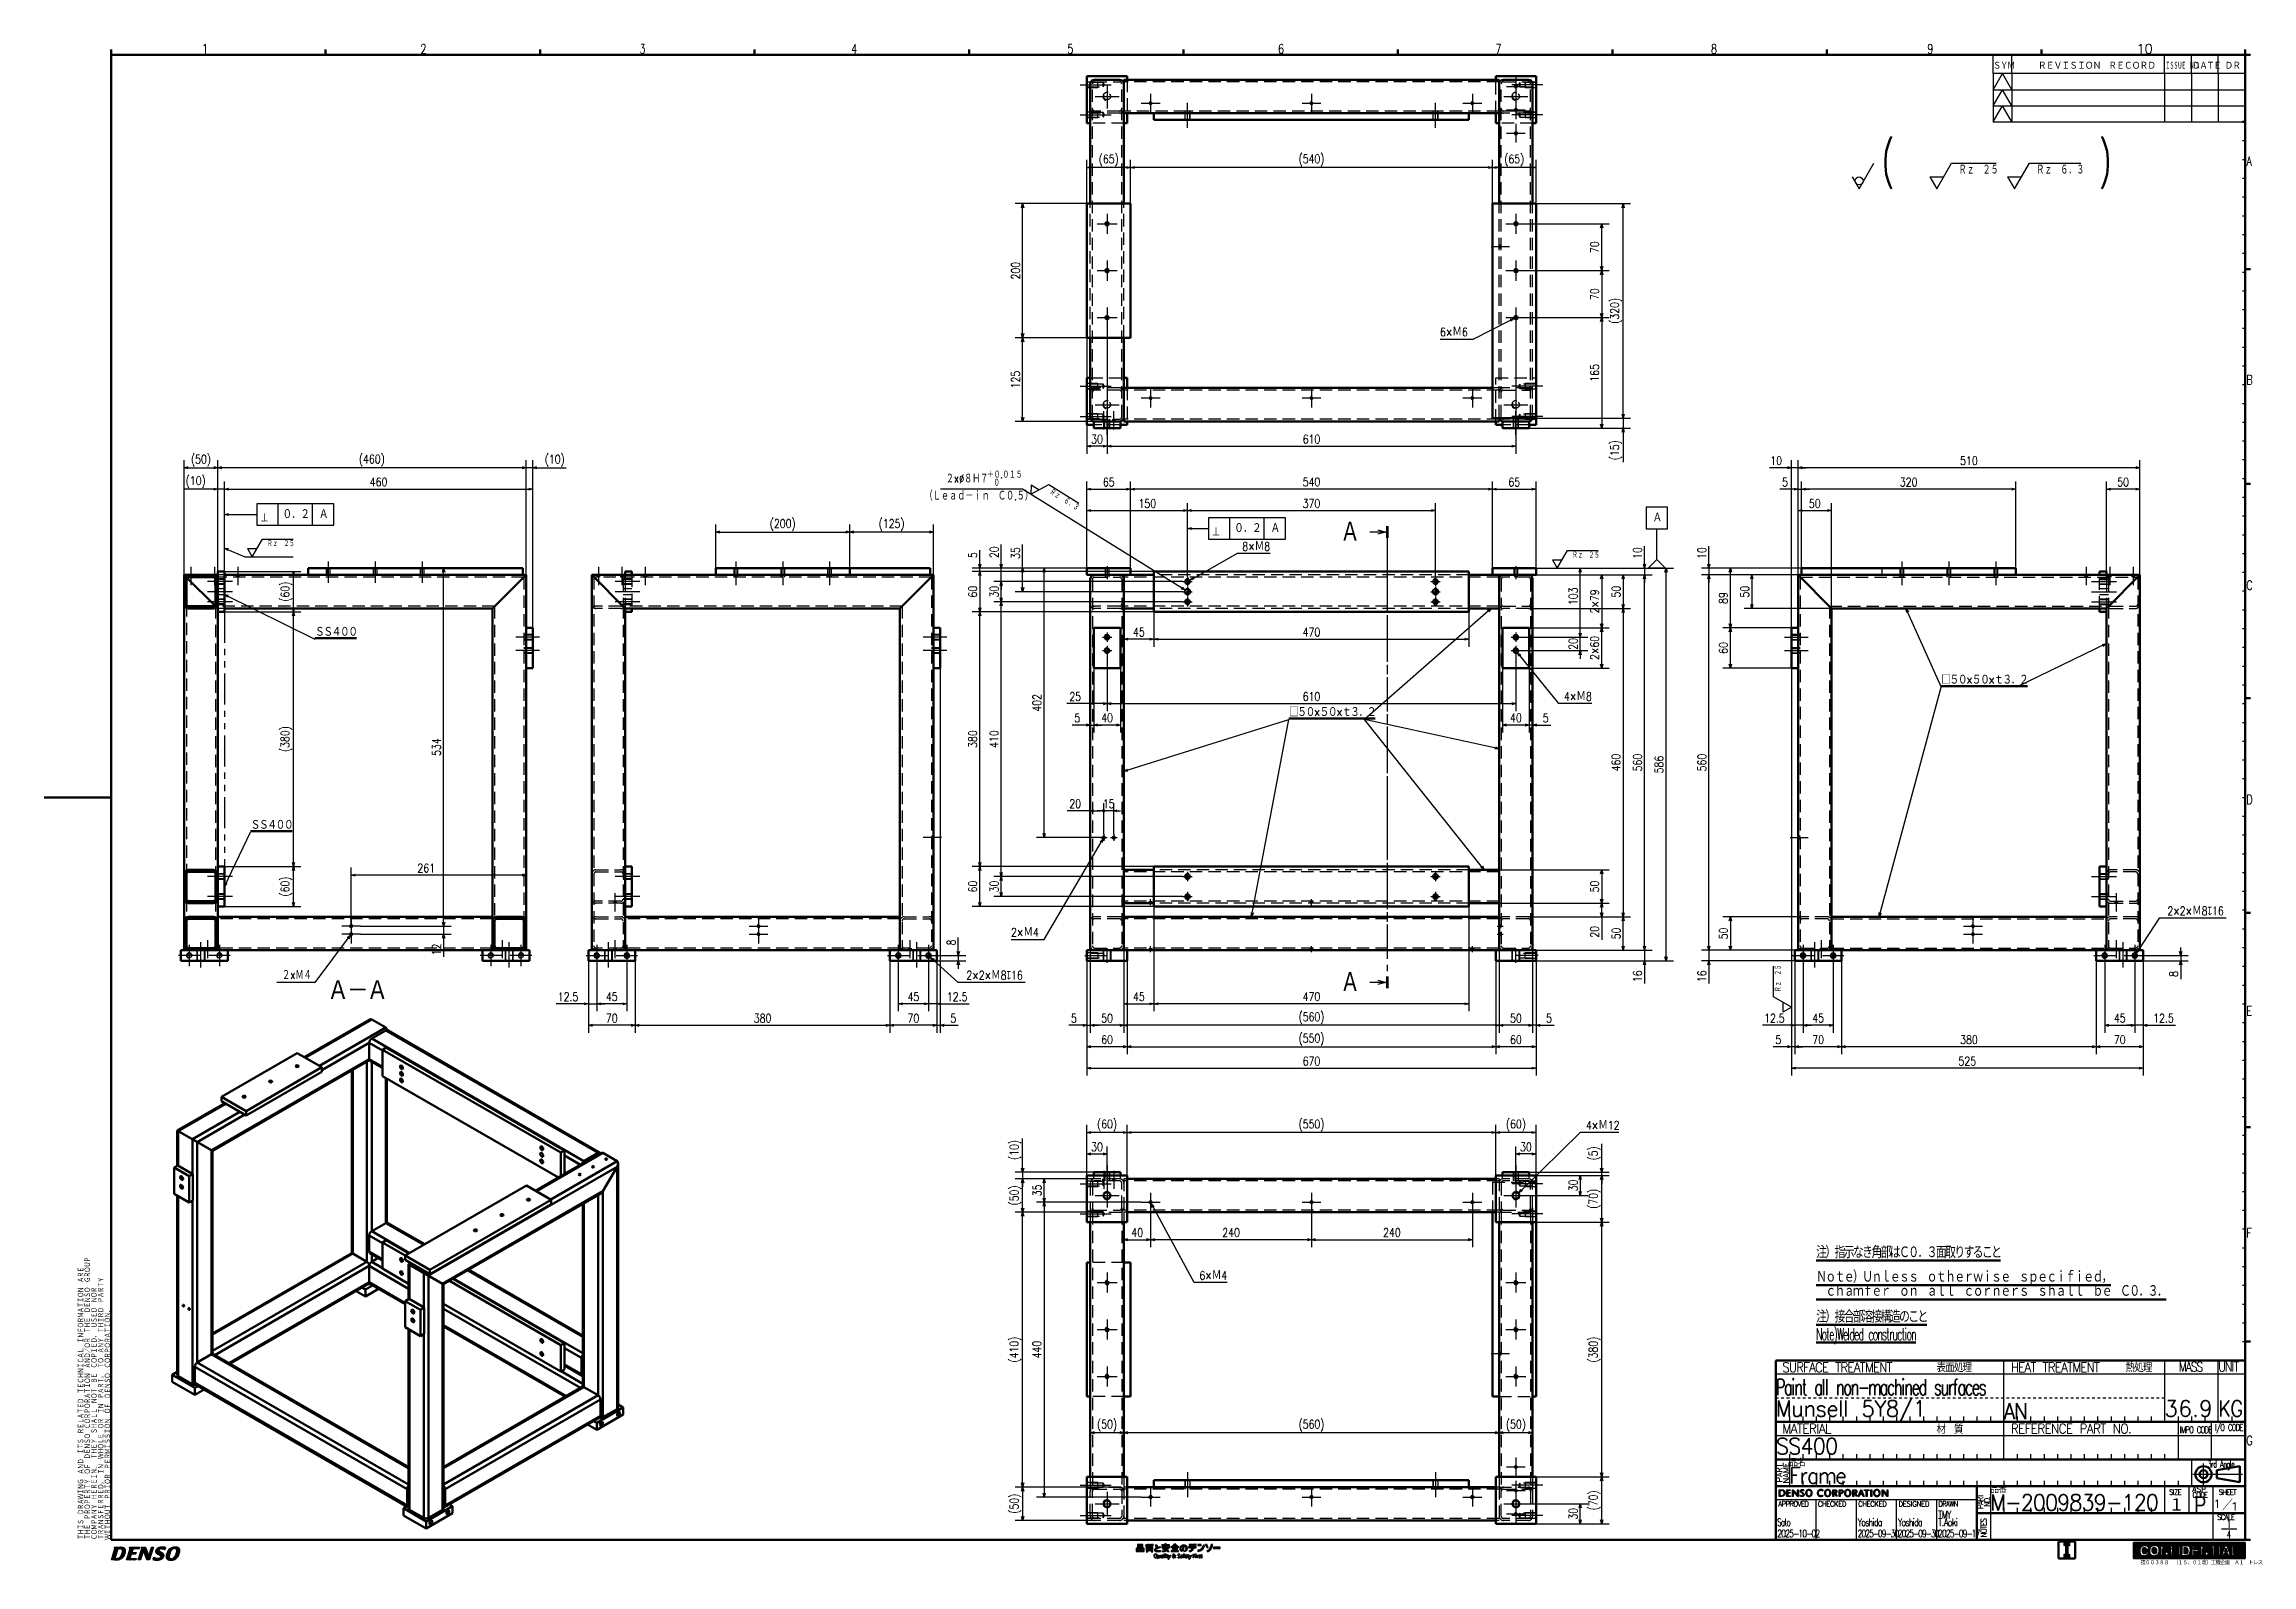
# Model space of a CAD drawing. Header units: millimetres. Extents: x -1556 to 1738, y -901 to 1368.
import ezdxf

# ---------------------------------------------------------------- set-up
doc = ezdxf.new("R2010")
doc.units = ezdxf.units.MM
doc.header["$LTSCALE"] = 1.453415
for name, pattern in [('CENTER', [50.8, 31.75, -6.35, 6.35, -6.35]), ('DASHED', [19.05, 12.7, -6.35]), ('PHANTOM', [63.5, 31.75, -6.35, 6.35, -6.35, 6.35, -6.35])]:
    doc.linetypes.add(name, pattern=pattern)
for name, color, linetype in [('NoLayerName_002', 7, 'Continuous'), ('※200以降使用不可', 7, 'Continuous'), ('設計用（構成部品類）', 7, 'Continuous')]:
    doc.layers.add(name, color=color, linetype=linetype)
doc.styles.get("Standard").update_dxf_attribs({"font": 'txt', "bigfont": 'extfont2'})
doc.dimstyles.get("Standard").update_dxf_attribs({"dimtxt": 2.5, "dimasz": 2.5, "dimexe": 1.25, "dimexo": 0.625, "dimtad": 1, "dimzin": 0, "dimdsep": 46, "dimtxsty": 'Standard', "dimcen": 2.5, "dimadec": 0, "dimazin": 0, "dimtfac": 0.75, "dimtmove": 0, "dimatfit": 3, "dimfxl": 1, "dimarcsym": 0})

msp = doc.modelspace()

# ---------------------------------------------------------------- texts
at = {"layer": 'NoLayerName_002', "color": 7, "lineweight": 50, "line_spacing_factor": 0.6}
for s, insert, char_height, width, attachment_point in [('\\A1;\\W0.658911;\\T0.750000;Paint all non-machined surfaces', (1028, -636), 24, 361.247865, 4), ('\\A1;\\W0.963625;\\T0.963625;Munsell 5Y8/1', (1028, -671.9998), 24, 276.250553, 4), ('\\A1;\\W0.967560;\\T1.033530;36.9', (1607.9992, -667.9998), 24, 85.000162, 4), ('\\A1;\\W0.883257;\\T0.943479;KG', (1687.998, -667.9998), 24, 42.500081, 4), ('\\A1;\\W0.912872;\\T0.912872;AN', (1367.998, -672), 24, 42.500085, 4), ('\\A1;\\W0.944912;\\T0.944912;SS400', (1028, -724.0001), 24, 106.250213, 4), ('\\A1;\\W0.912872;\\T0.912872;Frame', (1048, -768), 24, 106.250213, 4), ('\\A1;\\W0.801784;\\T0.801784;TMY\\PT.Aoki', (1270.002, -832), 11.2, 35.699999, 4), ('\\A1;\\W0.938727;\\T0.938727;M-2009839-120', (1347.9992, -808.0001), 24, 273.394728, 4), ('\\A1;\\W0.833335;P', (1652.002, -812), 24, 21.250043, 4), ('\\A1;\\W1.250002;1', (1679.9992, -809.9999), 12, 10.625021, 4), ('\\A1;\\W1.250002;1', (1706.002, -813.9999), 12, 10.625021, 4), ('\\A1;\\W0.666667;\\T0.750000; \\PSato', (1030, -832), 11.2, 23.8, 4), ('\\A1;\\W0.727273;\\T0.750000;2025-10-02', (1030, -854.4), 11.2, 59.499999, 4), ('\\A1;\\W0.736842;\\T0.750000; \\PYoshida', (1150.002, -832), 11.2, 41.649999, 4), ('\\A1;\\W0.701754;\\T0.750000;2025-09-30', (1150.002, -854.4), 11.2, 59.499999, 4), ('\\A1;\\W0.736842;\\T0.750000; \\PYoshida', (1210.002, -832), 11.2, 41.649999, 4), ('\\A1;\\W0.701754;\\T0.750000;2025-09-30', (1210.002, -854.4), 11.2, 59.499999, 4), ('\\A1;\\W0.714286;\\T0.750000;2025-09-17', (1270.002, -854.4), 11.2, 59.499999, 4), ('\\A1;\\W0.500000;4', (1703.9996, -855.8889), 12, 6.375, 5), ('\\A1;\\W0.750000;1', (1703.9996, -839.8889), 12, 6.375, 5)]:
    msp.add_mtext(s, dxfattribs=dict(at, insert=insert, char_height=char_height, width=width, attachment_point=attachment_point))
at = {"layer": '設計用（構成部品類）', "color": 7, "lineweight": 50, "attachment_point": 7, "line_spacing_factor": 0.6}
for s, insert, char_height, width in [('\\A1;\\W0.600000;(', (1186.048, 1152), 51.200001, 21.76), ('\\A1;\\W0.600000;)', (1510.144, 1152), 51.200001, 21.76), ('\\A1;\\W0.816497;\\T0.816497;\\L□５０×５０×ｔ３．２\\l', (1274.5401, 412.6117), 12.8, 146.577466), ('\\A1;\\W0.816497;\\T0.816497;\\L□５０×５０×ｔ３．２\\l', (301.3221, 364.3387), 12.8, 146.577466)]:
    msp.add_mtext(s, dxfattribs=dict(at, insert=insert, char_height=char_height, width=width))
at = {"layer": '設計用（構成部品類）', "color": 7, "linetype": 'Continuous', "lineweight": 50, "char_height": 32, "attachment_point": 7, "line_spacing_factor": 0.6}
for insert in [(378, 624), (378, -48)]:
    msp.add_mtext('\\W0.833333;Ａ', dxfattribs=dict(at, insert=insert))
at = {"layer": '設計用（構成部品類）', "color": 7, "lineweight": 50, "rotation": 0.0000025, "line_spacing_factor": 0.6}
for s, insert, char_height, width, attachment_point in [('\\A1;\\W0.816497;\\T0.816497;\\LＳＳ４００\\l', (-1152, 484), 12.8, 66.626121, 7), ('\\A1;\\W0.816497;\\T0.816497;\\LＳＳ４００\\l', (-1248, 196), 12.8, 66.626121, 7), ('\\A1;\\W0.912871;\\T0.912871;Ａ－Ａ', (-1089.5, -28), 32, 111.735402, 2)]:
    msp.add_mtext(s, dxfattribs=dict(at, insert=insert, char_height=char_height, width=width, attachment_point=attachment_point))

# ---------------------------------------------------------------- blocks, each defined once
blk = doc.blocks.new('_OPEN30')
at = {"color": 0, "linetype": 'ByBlock', "lineweight": -2}
for p, q in [((-1, 0.267949), (0, 0)), ((0, 0), (-1, -0.267949)), ((0, 0), (-1, 0))]:
    blk.add_line(p, q, dxfattribs=at)
blk = doc.blocks.new('*D224')
at = {"layer": 'Defpoints', "color": 0}
for p in [(0, 0), (5, 16), (5, -96)]:
    blk.add_point(p, dxfattribs=at)
at = {"layer": '設計用（構成部品類）', "color": 0, "linetype": 'Continuous', "lineweight": 25}
for p, q in [((0, 0), (0, -107.2)), ((5, 16), (5, -107.2)), ((0, -96), (-27, -96)), ((-6, -96), (-12, -96)), ((0, -96), (5, -96)), ((11, -96), (17, -96))]:
    blk.add_line(p, q, dxfattribs=at)
at = {"layer": '設計用（構成部品類）', "color": 0, "lineweight": 25, "xscale": 6, "yscale": 6, "zscale": 6}
blk.add_blockref('_OPEN30', (0, -96), dxfattribs=at)
at = {"layer": '設計用（構成部品類）', "color": 0, "lineweight": 25, "xscale": 6, "yscale": 6, "zscale": 6, "rotation": 180}
blk.add_blockref('_OPEN30', (5, -96), dxfattribs=at)
at = {"layer": '設計用（構成部品類）', "color": 0, "lineweight": 50, "insert": (-19.5, -85.5), "char_height": 12.8, "attachment_point": 5}
blk.add_mtext('\\W0.800000;5', dxfattribs=at)
blk = doc.blocks.new('*D225')
at = {"layer": 'Defpoints', "color": 0}
for p in [(5, 16), (55, 16), (5, -96)]:
    blk.add_point(p, dxfattribs=at)
at = {"layer": '設計用（構成部品類）', "color": 0, "linetype": 'Continuous', "lineweight": 25}
for p, q in [((5, 16), (5, -107.2)), ((55, 16), (55, -107.2)), ((49, -96), (11, -96))]:
    blk.add_line(p, q, dxfattribs=at)
at = {"layer": '設計用（構成部品類）', "color": 0, "lineweight": 25, "xscale": 6, "yscale": 6, "zscale": 6, "rotation": 180}
blk.add_blockref('_OPEN30', (5, -96), dxfattribs=at)
at = {"layer": '設計用（構成部品類）', "color": 0, "lineweight": 25, "xscale": 6, "yscale": 6, "zscale": 6}
blk.add_blockref('_OPEN30', (55, -96), dxfattribs=at)
at = {"layer": '設計用（構成部品類）', "color": 0, "lineweight": 50, "insert": (30, -85.5), "char_height": 12.8, "attachment_point": 5}
blk.add_mtext('\\W0.800000;50', dxfattribs=at)
blk = doc.blocks.new('*D226')
at = {"layer": 'Defpoints', "color": 0}
for p in [(615, 16), (665, 16), (615, -96)]:
    blk.add_point(p, dxfattribs=at)
at = {"layer": '設計用（構成部品類）', "color": 0, "linetype": 'Continuous', "lineweight": 25}
for p, q in [((615, 16), (615, -107.2)), ((665, 16), (665, -107.2)), ((659, -96), (621, -96))]:
    blk.add_line(p, q, dxfattribs=at)
at = {"layer": '設計用（構成部品類）', "color": 0, "lineweight": 25, "xscale": 6, "yscale": 6, "zscale": 6, "rotation": 180}
blk.add_blockref('_OPEN30', (615, -96), dxfattribs=at)
at = {"layer": '設計用（構成部品類）', "color": 0, "lineweight": 25, "xscale": 6, "yscale": 6, "zscale": 6}
blk.add_blockref('_OPEN30', (665, -96), dxfattribs=at)
at = {"layer": '設計用（構成部品類）', "color": 0, "lineweight": 50, "insert": (640, -85.5), "char_height": 12.8, "attachment_point": 5}
blk.add_mtext('\\W0.800000;50', dxfattribs=at)
blk = doc.blocks.new('*D227')
at = {"layer": 'Defpoints', "color": 0}
for p in [(610, 0), (670, 0), (610, -128)]:
    blk.add_point(p, dxfattribs=at)
at = {"layer": '設計用（構成部品類）', "color": 0, "linetype": 'Continuous', "lineweight": 25}
for p, q in [((610, 0), (610, -139.2)), ((670, 0), (670, -139.2)), ((664, -128), (616, -128))]:
    blk.add_line(p, q, dxfattribs=at)
at = {"layer": '設計用（構成部品類）', "color": 0, "lineweight": 25, "xscale": 6, "yscale": 6, "zscale": 6, "rotation": 180}
blk.add_blockref('_OPEN30', (610, -128), dxfattribs=at)
at = {"layer": '設計用（構成部品類）', "color": 0, "lineweight": 25, "xscale": 6, "yscale": 6, "zscale": 6}
blk.add_blockref('_OPEN30', (670, -128), dxfattribs=at)
at = {"layer": '設計用（構成部品類）', "color": 0, "lineweight": 50, "insert": (640, -117.5), "char_height": 12.8, "attachment_point": 5}
blk.add_mtext('\\W0.800000;60', dxfattribs=at)
blk = doc.blocks.new('*D228')
at = {"layer": 'Defpoints', "color": 0}
for p in [(0, 0), (60, 0), (0, -128)]:
    blk.add_point(p, dxfattribs=at)
at = {"layer": '設計用（構成部品類）', "color": 0, "linetype": 'Continuous', "lineweight": 25}
for p, q in [((0, 0), (0, -139.2)), ((60, 0), (60, -139.2)), ((54, -128), (6, -128))]:
    blk.add_line(p, q, dxfattribs=at)
at = {"layer": '設計用（構成部品類）', "color": 0, "lineweight": 25, "xscale": 6, "yscale": 6, "zscale": 6, "rotation": 180}
blk.add_blockref('_OPEN30', (0, -128), dxfattribs=at)
at = {"layer": '設計用（構成部品類）', "color": 0, "lineweight": 25, "xscale": 6, "yscale": 6, "zscale": 6}
blk.add_blockref('_OPEN30', (60, -128), dxfattribs=at)
at = {"layer": '設計用（構成部品類）', "color": 0, "lineweight": 50, "insert": (30, -117.5), "char_height": 12.8, "attachment_point": 5}
blk.add_mtext('\\W0.800000;60', dxfattribs=at)
blk = doc.blocks.new('*D229')
at = {"layer": 'Defpoints', "color": 0}
for p in [(665, 16), (670, 0), (665, -96)]:
    blk.add_point(p, dxfattribs=at)
at = {"layer": '設計用（構成部品類）', "color": 0, "linetype": 'Continuous', "lineweight": 25}
for p, q in [((665, 16), (665, -107.2)), ((670, 0), (670, -107.2)), ((659, -96), (653, -96)), ((670, -96), (665, -96)), ((670, -96), (697, -96)), ((676, -96), (682, -96))]:
    blk.add_line(p, q, dxfattribs=at)
at = {"layer": '設計用（構成部品類）', "color": 0, "lineweight": 25, "xscale": 6, "yscale": 6, "zscale": 6}
blk.add_blockref('_OPEN30', (665, -96), dxfattribs=at)
at = {"layer": '設計用（構成部品類）', "color": 0, "lineweight": 25, "xscale": 6, "yscale": 6, "zscale": 6, "rotation": 180}
blk.add_blockref('_OPEN30', (670, -96), dxfattribs=at)
at = {"layer": '設計用（構成部品類）', "color": 0, "lineweight": 50, "insert": (689.5, -85.5), "char_height": 12.8, "attachment_point": 5}
blk.add_mtext('\\W0.800000;5', dxfattribs=at)
blk = doc.blocks.new('*D230')
at = {"layer": 'Defpoints', "color": 0}
for p in [(0, 0), (670, 0), (670, -160)]:
    blk.add_point(p, dxfattribs=at)
at = {"layer": '設計用（構成部品類）', "color": 0, "linetype": 'Continuous', "lineweight": 25}
for p, q in [((0, 0), (0, -171.2)), ((670, 0), (670, -171.2)), ((6, -160), (664, -160))]:
    blk.add_line(p, q, dxfattribs=at)
at = {"layer": '設計用（構成部品類）', "color": 0, "lineweight": 25, "xscale": 6, "yscale": 6, "zscale": 6, "rotation": 180}
blk.add_blockref('_OPEN30', (0, -160), dxfattribs=at)
at = {"layer": '設計用（構成部品類）', "color": 0, "lineweight": 25, "xscale": 6, "yscale": 6, "zscale": 6}
blk.add_blockref('_OPEN30', (670, -160), dxfattribs=at)
at = {"layer": '設計用（構成部品類）', "color": 0, "lineweight": 50, "insert": (335, -149.5), "char_height": 12.8, "attachment_point": 5}
blk.add_mtext('\\W0.800000;670', dxfattribs=at)
blk = doc.blocks.new('*D231')
at = {"layer": 'Defpoints', "color": 0}
for p in [(55, 16), (615, 16), (55, -96)]:
    blk.add_point(p, dxfattribs=at)
at = {"layer": '設計用（構成部品類）', "color": 0, "linetype": 'Continuous', "lineweight": 25}
for p, q in [((55, 16), (55, -107.2)), ((615, 16), (615, -107.2)), ((609, -96), (61, -96))]:
    blk.add_line(p, q, dxfattribs=at)
at = {"layer": '設計用（構成部品類）', "color": 0, "lineweight": 25, "xscale": 6, "yscale": 6, "zscale": 6}
for p, rotation in [((55, -96), 180), ((615, -96), 360)]:
    blk.add_blockref('_OPEN30', p, dxfattribs=dict(at, rotation=rotation))
at = {"layer": '設計用（構成部品類）', "color": 0, "lineweight": 50, "insert": (335, -85.5), "char_height": 12.8, "attachment_point": 5}
blk.add_mtext('\\W0.800000;(560)', dxfattribs=at)
blk = doc.blocks.new('*D232')
at = {"layer": 'Defpoints', "color": 0}
for p in [(60, 0), (610, 0), (610, -128)]:
    blk.add_point(p, dxfattribs=at)
at = {"layer": '設計用（構成部品類）', "color": 0, "linetype": 'Continuous', "lineweight": 25}
for p, q in [((60, 0), (60, -139.2)), ((610, 0), (610, -139.2)), ((66, -128), (604, -128))]:
    blk.add_line(p, q, dxfattribs=at)
at = {"layer": '設計用（構成部品類）', "color": 0, "lineweight": 25, "xscale": 6, "yscale": 6, "zscale": 6, "rotation": 180}
blk.add_blockref('_OPEN30', (60, -128), dxfattribs=at)
at = {"layer": '設計用（構成部品類）', "color": 0, "lineweight": 25, "xscale": 6, "yscale": 6, "zscale": 6}
blk.add_blockref('_OPEN30', (610, -128), dxfattribs=at)
at = {"layer": '設計用（構成部品類）', "color": 0, "lineweight": 50, "insert": (335, -117.5), "char_height": 12.8, "attachment_point": 5}
blk.add_mtext('\\W0.800000;(550)', dxfattribs=at)
blk = doc.blocks.new('*D233')
at = {"layer": 'Defpoints', "color": 0}
for p in [(100, 81), (570, 81), (100, -64)]:
    blk.add_point(p, dxfattribs=at)
at = {"layer": '設計用（構成部品類）', "color": 0, "linetype": 'Continuous', "lineweight": 25}
for p, q in [((100, 81), (100, -75.2)), ((570, 81), (570, -75.2)), ((564, -64), (106, -64))]:
    blk.add_line(p, q, dxfattribs=at)
at = {"layer": '設計用（構成部品類）', "color": 0, "lineweight": 25, "xscale": 6, "yscale": 6, "zscale": 6}
for p, rotation in [((100, -64), 180), ((570, -64), 360)]:
    blk.add_blockref('_OPEN30', p, dxfattribs=dict(at, rotation=rotation))
at = {"layer": '設計用（構成部品類）', "color": 0, "lineweight": 50, "insert": (335, -53.3), "char_height": 12.8, "attachment_point": 5}
blk.add_mtext('\\W0.800000;470', dxfattribs=at)
blk = doc.blocks.new('*D234')
at = {"layer": 'Defpoints', "color": 0}
for p in [(100, 81), (55, 16), (100, -64)]:
    blk.add_point(p, dxfattribs=at)
at = {"layer": '設計用（構成部品類）', "color": 0, "linetype": 'Continuous', "lineweight": 25}
for p, q in [((100, 81), (100, -75.2)), ((55, 16), (55, -75.2)), ((61, -64), (94, -64))]:
    blk.add_line(p, q, dxfattribs=at)
at = {"layer": '設計用（構成部品類）', "color": 0, "lineweight": 25, "xscale": 6, "yscale": 6, "zscale": 6, "rotation": 180}
blk.add_blockref('_OPEN30', (55, -64), dxfattribs=at)
at = {"layer": '設計用（構成部品類）', "color": 0, "lineweight": 25, "xscale": 6, "yscale": 6, "zscale": 6}
blk.add_blockref('_OPEN30', (100, -64), dxfattribs=at)
at = {"layer": '設計用（構成部品類）', "color": 0, "lineweight": 50, "insert": (77.5, -53.3), "char_height": 12.8, "attachment_point": 5}
blk.add_mtext('\\W0.800000;45', dxfattribs=at)
blk = doc.blocks.new('*D235')
at = {"layer": 'Defpoints', "color": 0}
for p in [(100, 521), (570, 521), (570, 480)]:
    blk.add_point(p, dxfattribs=at)
at = {"layer": '設計用（構成部品類）', "color": 0, "linetype": 'Continuous', "lineweight": 25}
for p, q in [((100, 521), (100, 468.8)), ((570, 521), (570, 468.8)), ((106, 480), (564, 480))]:
    blk.add_line(p, q, dxfattribs=at)
at = {"layer": '設計用（構成部品類）', "color": 0, "lineweight": 25, "xscale": 6, "yscale": 6, "zscale": 6, "rotation": 180}
blk.add_blockref('_OPEN30', (100, 480), dxfattribs=at)
at = {"layer": '設計用（構成部品類）', "color": 0, "lineweight": 25, "xscale": 6, "yscale": 6, "zscale": 6}
blk.add_blockref('_OPEN30', (570, 480), dxfattribs=at)
at = {"layer": '設計用（構成部品類）', "color": 0, "lineweight": 50, "insert": (335, 490.7), "char_height": 12.8, "attachment_point": 5}
blk.add_mtext('\\W0.800000;470', dxfattribs=at)
blk = doc.blocks.new('*D236')
at = {"layer": 'Defpoints', "color": 0}
for p in [(55, 569.6), (100, 521), (55, 480)]:
    blk.add_point(p, dxfattribs=at)
at = {"layer": '設計用（構成部品類）', "color": 0, "linetype": 'Continuous', "lineweight": 25}
for p, q in [((100, 521), (100, 468.8)), ((94, 480), (61, 480))]:
    blk.add_line(p, q, dxfattribs=at)
at = {"layer": '設計用（構成部品類）', "color": 0, "lineweight": 25, "xscale": 6, "yscale": 6, "zscale": 6, "rotation": 180}
blk.add_blockref('_OPEN30', (55, 480), dxfattribs=at)
at = {"layer": '設計用（構成部品類）', "color": 0, "lineweight": 25, "xscale": 6, "yscale": 6, "zscale": 6}
blk.add_blockref('_OPEN30', (100, 480), dxfattribs=at)
at = {"layer": '設計用（構成部品類）', "color": 0, "lineweight": 50, "insert": (77.5, 490.7), "char_height": 12.8, "attachment_point": 5}
blk.add_mtext('\\W0.800000;45', dxfattribs=at)
blk = doc.blocks.new('*D237')
at = {"layer": 'Defpoints', "color": 0}
for p in [(65, 704), (0, 586), (65, 586)]:
    blk.add_point(p, dxfattribs=at)
at = {"layer": '設計用（構成部品類）', "color": 0, "linetype": 'Continuous', "lineweight": 25}
for p, q in [((0, 586), (0, 715.2)), ((6, 704), (59, 704)), ((65, 586), (65, 715.2))]:
    blk.add_line(p, q, dxfattribs=at)
at = {"layer": '設計用（構成部品類）', "color": 0, "lineweight": 25, "xscale": 6, "yscale": 6, "zscale": 6, "rotation": 180}
blk.add_blockref('_OPEN30', (0, 704), dxfattribs=at)
at = {"layer": '設計用（構成部品類）', "color": 0, "lineweight": 25, "xscale": 6, "yscale": 6, "zscale": 6}
blk.add_blockref('_OPEN30', (65, 704), dxfattribs=at)
at = {"layer": '設計用（構成部品類）', "color": 0, "lineweight": 50, "insert": (32.5, 714.5), "char_height": 12.8, "attachment_point": 5}
blk.add_mtext('\\W0.800000;65', dxfattribs=at)
blk = doc.blocks.new('*D238')
at = {"layer": 'Defpoints', "color": 0}
for p in [(65, 704), (65, 586), (605, 586)]:
    blk.add_point(p, dxfattribs=at)
at = {"layer": '設計用（構成部品類）', "color": 0, "linetype": 'Continuous', "lineweight": 25}
for p, q in [((65, 586), (65, 715.2)), ((599, 704), (71, 704)), ((605, 586), (605, 715.2))]:
    blk.add_line(p, q, dxfattribs=at)
at = {"layer": '設計用（構成部品類）', "color": 0, "lineweight": 25, "xscale": 6, "yscale": 6, "zscale": 6}
for p, rotation in [((65, 704), 180), ((605, 704), 360)]:
    blk.add_blockref('_OPEN30', p, dxfattribs=dict(at, rotation=rotation))
at = {"layer": '設計用（構成部品類）', "color": 0, "lineweight": 50, "insert": (335, 714.7), "char_height": 12.8, "attachment_point": 5}
blk.add_mtext('\\W0.800000;540', dxfattribs=at)
blk = doc.blocks.new('*D239')
at = {"layer": 'Defpoints', "color": 0}
for p in [(670, 704), (605, 586), (670, 586)]:
    blk.add_point(p, dxfattribs=at)
at = {"layer": '設計用（構成部品類）', "color": 0, "linetype": 'Continuous', "lineweight": 25}
for p, q in [((605, 586), (605, 715.2)), ((611, 704), (664, 704)), ((670, 586), (670, 715.2))]:
    blk.add_line(p, q, dxfattribs=at)
at = {"layer": '設計用（構成部品類）', "color": 0, "lineweight": 25, "xscale": 6, "yscale": 6, "zscale": 6, "rotation": 180}
blk.add_blockref('_OPEN30', (605, 704), dxfattribs=at)
at = {"layer": '設計用（構成部品類）', "color": 0, "lineweight": 25, "xscale": 6, "yscale": 6, "zscale": 6}
blk.add_blockref('_OPEN30', (670, 704), dxfattribs=at)
at = {"layer": '設計用（構成部品類）', "color": 0, "lineweight": 50, "insert": (637.5, 714.5), "char_height": 12.8, "attachment_point": 5}
blk.add_mtext('\\W0.800000;65', dxfattribs=at)
blk = doc.blocks.new('*D240')
at = {"layer": 'Defpoints', "color": 0}
for p in [(520, 672), (150, 573), (520, 573)]:
    blk.add_point(p, dxfattribs=at)
at = {"layer": '設計用（構成部品類）', "color": 0, "linetype": 'Continuous', "lineweight": 25}
for p, q in [((150, 573), (150, 683.2)), ((156, 672), (514, 672)), ((520, 573), (520, 683.2))]:
    blk.add_line(p, q, dxfattribs=at)
at = {"layer": '設計用（構成部品類）', "color": 0, "lineweight": 25, "xscale": 6, "yscale": 6, "zscale": 6, "rotation": 180}
blk.add_blockref('_OPEN30', (150, 672), dxfattribs=at)
at = {"layer": '設計用（構成部品類）', "color": 0, "lineweight": 25, "xscale": 6, "yscale": 6, "zscale": 6}
blk.add_blockref('_OPEN30', (520, 672), dxfattribs=at)
at = {"layer": '設計用（構成部品類）', "color": 0, "lineweight": 50, "insert": (335, 682.5), "char_height": 12.8, "attachment_point": 5}
blk.add_mtext('\\W0.800000;370', dxfattribs=at)
blk = doc.blocks.new('*D241')
at = {"layer": 'Defpoints', "color": 0}
for p in [(5, 569.6), (10, 437), (10, 352)]:
    blk.add_point(p, dxfattribs=at)
at = {"layer": '設計用（構成部品類）', "color": 0, "linetype": 'Continuous', "lineweight": 25}
for p, q in [((10, 437), (10, 340.8)), ((5, 352), (-22, 352)), ((-1, 352), (-7, 352)), ((5, 352), (10, 352)), ((16, 352), (22, 352))]:
    blk.add_line(p, q, dxfattribs=at)
at = {"layer": '設計用（構成部品類）', "color": 0, "lineweight": 25, "xscale": 6, "yscale": 6, "zscale": 6}
blk.add_blockref('_OPEN30', (5, 352), dxfattribs=at)
at = {"layer": '設計用（構成部品類）', "color": 0, "lineweight": 25, "xscale": 6, "yscale": 6, "zscale": 6, "rotation": 180}
blk.add_blockref('_OPEN30', (10, 352), dxfattribs=at)
at = {"layer": '設計用（構成部品類）', "color": 0, "lineweight": 50, "insert": (-14.5, 362.5), "char_height": 12.8, "attachment_point": 5}
blk.add_mtext('\\W0.800000;5', dxfattribs=at)
blk = doc.blocks.new('*D242')
at = {"layer": 'Defpoints', "color": 0}
for p in [(10, 437), (50, 437), (10, 352)]:
    blk.add_point(p, dxfattribs=at)
at = {"layer": '設計用（構成部品類）', "color": 0, "linetype": 'Continuous', "lineweight": 25}
for p, q in [((10, 437), (10, 340.8)), ((50, 437), (50, 340.8)), ((44, 352), (16, 352))]:
    blk.add_line(p, q, dxfattribs=at)
at = {"layer": '設計用（構成部品類）', "color": 0, "lineweight": 25, "xscale": 6, "yscale": 6, "zscale": 6, "rotation": 180}
blk.add_blockref('_OPEN30', (10, 352), dxfattribs=at)
at = {"layer": '設計用（構成部品類）', "color": 0, "lineweight": 25, "xscale": 6, "yscale": 6, "zscale": 6}
blk.add_blockref('_OPEN30', (50, 352), dxfattribs=at)
at = {"layer": '設計用（構成部品類）', "color": 0, "lineweight": 50, "insert": (30, 362.7), "char_height": 12.8, "attachment_point": 5}
blk.add_mtext('\\W0.800000;40', dxfattribs=at)
blk = doc.blocks.new('*D243')
at = {"layer": 'Defpoints', "color": 0}
for p in [(620, 437), (660, 437), (620, 352)]:
    blk.add_point(p, dxfattribs=at)
at = {"layer": '設計用（構成部品類）', "color": 0, "linetype": 'Continuous', "lineweight": 25}
for p, q in [((620, 437), (620, 340.8)), ((660, 437), (660, 340.8)), ((654, 352), (626, 352))]:
    blk.add_line(p, q, dxfattribs=at)
at = {"layer": '設計用（構成部品類）', "color": 0, "lineweight": 25, "xscale": 6, "yscale": 6, "zscale": 6, "rotation": 180}
blk.add_blockref('_OPEN30', (620, 352), dxfattribs=at)
at = {"layer": '設計用（構成部品類）', "color": 0, "lineweight": 25, "xscale": 6, "yscale": 6, "zscale": 6}
blk.add_blockref('_OPEN30', (660, 352), dxfattribs=at)
at = {"layer": '設計用（構成部品類）', "color": 0, "lineweight": 50, "insert": (640, 362.7), "char_height": 12.8, "attachment_point": 5}
blk.add_mtext('\\W0.800000;40', dxfattribs=at)
blk = doc.blocks.new('*D244')
at = {"layer": 'Defpoints', "color": 0}
for p in [(665, 569.6), (660, 437), (660, 352)]:
    blk.add_point(p, dxfattribs=at)
at = {"layer": '設計用（構成部品類）', "color": 0, "linetype": 'Continuous', "lineweight": 25}
for p, q in [((660, 437), (660, 340.8)), ((654, 352), (648, 352)), ((665, 352), (660, 352)), ((665, 352), (692, 352)), ((671, 352), (677, 352))]:
    blk.add_line(p, q, dxfattribs=at)
at = {"layer": '設計用（構成部品類）', "color": 0, "lineweight": 25, "xscale": 6, "yscale": 6, "zscale": 6}
blk.add_blockref('_OPEN30', (660, 352), dxfattribs=at)
at = {"layer": '設計用（構成部品類）', "color": 0, "lineweight": 25, "xscale": 6, "yscale": 6, "zscale": 6, "rotation": 180}
blk.add_blockref('_OPEN30', (665, 352), dxfattribs=at)
at = {"layer": '設計用（構成部品類）', "color": 0, "lineweight": 50, "insert": (684.5, 362.5), "char_height": 12.8, "attachment_point": 5}
blk.add_mtext('\\W0.800000;5', dxfattribs=at)
blk = doc.blocks.new('*D245')
at = {"layer": 'Defpoints', "color": 0}
for p in [(30, 456), (640, 456), (640, 384)]:
    blk.add_point(p, dxfattribs=at)
at = {"layer": '設計用（構成部品類）', "color": 0, "linetype": 'Continuous', "lineweight": 25}
for p, q in [((30, 456), (30, 372.8)), ((640, 456), (640, 372.8)), ((36, 384), (634, 384))]:
    blk.add_line(p, q, dxfattribs=at)
at = {"layer": '設計用（構成部品類）', "color": 0, "lineweight": 25, "xscale": 6, "yscale": 6, "zscale": 6, "rotation": 180}
blk.add_blockref('_OPEN30', (30, 384), dxfattribs=at)
at = {"layer": '設計用（構成部品類）', "color": 0, "lineweight": 25, "xscale": 6, "yscale": 6, "zscale": 6}
blk.add_blockref('_OPEN30', (640, 384), dxfattribs=at)
at = {"layer": '設計用（構成部品類）', "color": 0, "lineweight": 50, "insert": (335, 394.5), "char_height": 12.8, "attachment_point": 5}
blk.add_mtext('\\W0.800000;610', dxfattribs=at)
blk = doc.blocks.new('*D246')
at = {"layer": 'Defpoints', "color": 0}
for p in [(5, 569.6), (30, 456), (5, 384)]:
    blk.add_point(p, dxfattribs=at)
at = {"layer": '設計用（構成部品類）', "color": 0, "linetype": 'Continuous', "lineweight": 25}
for p, q in [((30, 456), (30, 372.8)), ((5, 384), (-30.3, 384)), ((24, 384), (11, 384))]:
    blk.add_line(p, q, dxfattribs=at)
at = {"layer": '設計用（構成部品類）', "color": 0, "lineweight": 25, "xscale": 6, "yscale": 6, "zscale": 6, "rotation": 180}
blk.add_blockref('_OPEN30', (5, 384), dxfattribs=at)
at = {"layer": '設計用（構成部品類）', "color": 0, "lineweight": 25, "xscale": 6, "yscale": 6, "zscale": 6}
blk.add_blockref('_OPEN30', (30, 384), dxfattribs=at)
at = {"layer": '設計用（構成部品類）', "color": 0, "lineweight": 50, "insert": (-17.6, 394.5), "char_height": 12.8, "attachment_point": 5}
blk.add_mtext('\\W0.800000;25', dxfattribs=at)
blk = doc.blocks.new('*D247')
at = {"layer": 'Defpoints', "color": 0}
for p in [(670, 586), (864, 586), (670, 0)]:
    blk.add_point(p, dxfattribs=at)
at = {"layer": '設計用（構成部品類）', "color": 0, "linetype": 'Continuous', "lineweight": 25}
for p, q in [((670, 586), (875.2, 586)), ((864, 6), (864, 580)), ((670, 0), (875.2, 0))]:
    blk.add_line(p, q, dxfattribs=at)
at = {"layer": '設計用（構成部品類）', "color": 0, "lineweight": 25, "xscale": 6, "yscale": 6, "zscale": 6}
for p, rotation in [((864, 586), 90), ((864, 0), 270)]:
    blk.add_blockref('_OPEN30', p, dxfattribs=dict(at, rotation=rotation))
at = {"layer": '設計用（構成部品類）', "color": 0, "lineweight": 50, "insert": (853.5, 293), "char_height": 12.8, "attachment_point": 5, "rotation": 90}
blk.add_mtext('\\W0.800000;586', dxfattribs=at)
blk = doc.blocks.new('*D248')
at = {"layer": 'Defpoints', "color": 0}
for p in [(670, 586), (670, 576), (832, 576)]:
    blk.add_point(p, dxfattribs=at)
at = {"layer": '設計用（構成部品類）', "color": 0, "linetype": 'Continuous', "lineweight": 25}
for p, q in [((832, 586), (832, 618.7)), ((832, 592), (832, 598)), ((670, 586), (843.2, 586)), ((670, 576), (843.2, 576)), ((832, 586), (832, 576)), ((832, 570), (832, 564))]:
    blk.add_line(p, q, dxfattribs=at)
at = {"layer": '設計用（構成部品類）', "color": 0, "lineweight": 25, "xscale": 6, "yscale": 6, "zscale": 6}
for p, rotation in [((832, 586), 270), ((832, 576), 90)]:
    blk.add_blockref('_OPEN30', p, dxfattribs=dict(at, rotation=rotation))
at = {"layer": '設計用（構成部品類）', "color": 0, "lineweight": 50, "insert": (821.5, 608.6), "char_height": 12.8, "attachment_point": 5, "rotation": 90}
blk.add_mtext('\\W0.800000;10', dxfattribs=at)
blk = doc.blocks.new('*D249')
at = {"layer": 'Defpoints', "color": 0}
for p in [(670, 576), (832, 576), (670, 16)]:
    blk.add_point(p, dxfattribs=at)
at = {"layer": '設計用（構成部品類）', "color": 0, "linetype": 'Continuous', "lineweight": 25}
for p, q in [((670, 576), (843.2, 576)), ((832, 22), (832, 570)), ((670, 16), (843.2, 16))]:
    blk.add_line(p, q, dxfattribs=at)
at = {"layer": '設計用（構成部品類）', "color": 0, "lineweight": 25, "xscale": 6, "yscale": 6, "zscale": 6}
for p, rotation in [((832, 576), 90), ((832, 16), 270)]:
    blk.add_blockref('_OPEN30', p, dxfattribs=dict(at, rotation=rotation))
at = {"layer": '設計用（構成部品類）', "color": 0, "lineweight": 50, "insert": (821.5, 296), "char_height": 12.8, "attachment_point": 5, "rotation": 90}
blk.add_mtext('\\W0.800000;560', dxfattribs=at)
blk = doc.blocks.new('*D250')
at = {"layer": 'Defpoints', "color": 0}
for p in [(670, 16), (670, 0), (832, 0)]:
    blk.add_point(p, dxfattribs=at)
at = {"layer": '設計用（構成部品類）', "color": 0, "linetype": 'Continuous', "lineweight": 25}
for p, q in [((670, 16), (843.2, 16)), ((670, 0), (843.2, 0)), ((832, 22), (832, 28)), ((832, 16), (832, 0)), ((832, 0), (832, -33.8)), ((832, -6), (832, -12))]:
    blk.add_line(p, q, dxfattribs=at)
at = {"layer": '設計用（構成部品類）', "color": 0, "lineweight": 25, "xscale": 6, "yscale": 6, "zscale": 6}
for p, rotation in [((832, 16), 270), ((832, 0), 90)]:
    blk.add_blockref('_OPEN30', p, dxfattribs=dict(at, rotation=rotation))
at = {"layer": '設計用（構成部品類）', "color": 0, "lineweight": 50, "insert": (821.5, -22.9), "char_height": 12.8, "attachment_point": 5, "rotation": 90}
blk.add_mtext('\\W0.800000;16', dxfattribs=at)
blk = doc.blocks.new('*D251')
at = {"layer": 'Defpoints', "color": 0}
for p in [(658.6, 66), (800, 66), (670, 16)]:
    blk.add_point(p, dxfattribs=at)
at = {"layer": '設計用（構成部品類）', "color": 0, "linetype": 'Continuous', "lineweight": 25}
for p, q in [((658.6, 66), (811.2, 66)), ((800, 22), (800, 60)), ((670, 16), (811.2, 16))]:
    blk.add_line(p, q, dxfattribs=at)
at = {"layer": '設計用（構成部品類）', "color": 0, "lineweight": 25, "xscale": 6, "yscale": 6, "zscale": 6}
for p, rotation in [((800, 66), 90), ((800, 16), 270)]:
    blk.add_blockref('_OPEN30', p, dxfattribs=dict(at, rotation=rotation))
at = {"layer": '設計用（構成部品類）', "color": 0, "lineweight": 50, "insert": (789.5, 41), "char_height": 12.8, "attachment_point": 5, "rotation": 90}
blk.add_mtext('\\W0.800000;50', dxfattribs=at)
blk = doc.blocks.new('*D252')
at = {"layer": 'Defpoints', "color": 0}
for p in [(658.6, 526), (658.6, 66), (800, 66)]:
    blk.add_point(p, dxfattribs=at)
at = {"layer": '設計用（構成部品類）', "color": 0, "linetype": 'Continuous', "lineweight": 25}
for p, q in [((658.6, 526), (811.2, 526)), ((800, 520), (800, 72)), ((658.6, 66), (811.2, 66))]:
    blk.add_line(p, q, dxfattribs=at)
at = {"layer": '設計用（構成部品類）', "color": 0, "lineweight": 25, "xscale": 6, "yscale": 6, "zscale": 6}
for p, rotation in [((800, 526), 90), ((800, 66), 270)]:
    blk.add_blockref('_OPEN30', p, dxfattribs=dict(at, rotation=rotation))
at = {"layer": '設計用（構成部品類）', "color": 0, "lineweight": 50, "insert": (789.3, 296), "char_height": 12.8, "attachment_point": 5, "rotation": 90}
blk.add_mtext('\\W0.800000;460', dxfattribs=at)
blk = doc.blocks.new('*D253')
at = {"layer": 'Defpoints', "color": 0}
for p in [(670, 576), (658.6, 526), (800, 526)]:
    blk.add_point(p, dxfattribs=at)
at = {"layer": '設計用（構成部品類）', "color": 0, "linetype": 'Continuous', "lineweight": 25}
for p, q in [((670, 576), (811.2, 576)), ((800, 570), (800, 532)), ((658.6, 526), (811.2, 526))]:
    blk.add_line(p, q, dxfattribs=at)
at = {"layer": '設計用（構成部品類）', "color": 0, "lineweight": 25, "xscale": 6, "yscale": 6, "zscale": 6}
for p, rotation in [((800, 576), 90), ((800, 526), 270)]:
    blk.add_blockref('_OPEN30', p, dxfattribs=dict(at, rotation=rotation))
at = {"layer": '設計用（構成部品類）', "color": 0, "lineweight": 50, "insert": (789.5, 551), "char_height": 12.8, "attachment_point": 5, "rotation": 90}
blk.add_mtext('\\W0.800000;50', dxfattribs=at)
blk = doc.blocks.new('*D254')
at = {"layer": 'Defpoints', "color": 0}
for p in [(615, 136), (615, 86), (768, 86)]:
    blk.add_point(p, dxfattribs=at)
at = {"layer": '設計用（構成部品類）', "color": 0, "linetype": 'Continuous', "lineweight": 25}
for p, q in [((615, 136), (779.2, 136)), ((768, 130), (768, 92)), ((615, 86), (779.2, 86))]:
    blk.add_line(p, q, dxfattribs=at)
at = {"layer": '設計用（構成部品類）', "color": 0, "lineweight": 25, "xscale": 6, "yscale": 6, "zscale": 6}
for p, rotation in [((768, 136), 90), ((768, 86), 270)]:
    blk.add_blockref('_OPEN30', p, dxfattribs=dict(at, rotation=rotation))
at = {"layer": '設計用（構成部品類）', "color": 0, "lineweight": 50, "insert": (757.5, 111), "char_height": 12.8, "attachment_point": 5, "rotation": 90}
blk.add_mtext('\\W0.800000;50', dxfattribs=at)
blk = doc.blocks.new('*D255')
at = {"layer": 'Defpoints', "color": 0}
for p in [(615, 86), (658.6, 66), (768, 86)]:
    blk.add_point(p, dxfattribs=at)
at = {"layer": '設計用（構成部品類）', "color": 0, "linetype": 'Continuous', "lineweight": 25}
for p, q in [((615, 86), (779.2, 86)), ((658.6, 66), (779.2, 66)), ((768, 72), (768, 80)), ((768, 66), (768, 31.6))]:
    blk.add_line(p, q, dxfattribs=at)
at = {"layer": '設計用（構成部品類）', "color": 0, "lineweight": 25, "xscale": 6, "yscale": 6, "zscale": 6}
for p, rotation in [((768, 86), 90), ((768, 66), 270)]:
    blk.add_blockref('_OPEN30', p, dxfattribs=dict(at, rotation=rotation))
at = {"layer": '設計用（構成部品類）', "color": 0, "lineweight": 50, "insert": (757.5, 43.4), "char_height": 12.8, "attachment_point": 5, "rotation": 90}
blk.add_mtext('\\W0.800000;20', dxfattribs=at)
blk = doc.blocks.new('*D256')
at = {"layer": 'Defpoints', "color": 0}
for p in [(100, 581), (-160, 521), (100, 521)]:
    blk.add_point(p, dxfattribs=at)
at = {"layer": '設計用（構成部品類）', "color": 0, "linetype": 'Continuous', "lineweight": 25}
for p, q in [((100, 581), (-171.2, 581)), ((-160, 575), (-160, 527)), ((100, 521), (-171.2, 521))]:
    blk.add_line(p, q, dxfattribs=at)
at = {"layer": '設計用（構成部品類）', "color": 0, "lineweight": 25, "xscale": 6, "yscale": 6, "zscale": 6}
for p, rotation in [((-160, 581), 90), ((-160, 521), 270)]:
    blk.add_blockref('_OPEN30', p, dxfattribs=dict(at, rotation=rotation))
at = {"layer": '設計用（構成部品類）', "color": 0, "lineweight": 50, "insert": (-170.5, 551), "char_height": 12.8, "attachment_point": 5, "rotation": 90}
blk.add_mtext('\\W0.800000;60', dxfattribs=at)
blk = doc.blocks.new('*D257')
at = {"layer": 'Defpoints', "color": 0}
for p in [(-160, 521), (100, 521), (100, 141)]:
    blk.add_point(p, dxfattribs=at)
at = {"layer": '設計用（構成部品類）', "color": 0, "linetype": 'Continuous', "lineweight": 25}
for p, q in [((100, 521), (-171.2, 521)), ((-160, 147), (-160, 515)), ((100, 141), (-171.2, 141))]:
    blk.add_line(p, q, dxfattribs=at)
at = {"layer": '設計用（構成部品類）', "color": 0, "lineweight": 25, "xscale": 6, "yscale": 6, "zscale": 6}
for p, rotation in [((-160, 521), 90), ((-160, 141), 270)]:
    blk.add_blockref('_OPEN30', p, dxfattribs=dict(at, rotation=rotation))
at = {"layer": '設計用（構成部品類）', "color": 0, "lineweight": 50, "insert": (-170.5, 331), "char_height": 12.8, "attachment_point": 5, "rotation": 90}
blk.add_mtext('\\W0.800000;380', dxfattribs=at)
blk = doc.blocks.new('*D258')
at = {"layer": 'Defpoints', "color": 0}
for p in [(-160, 141), (100, 141), (100, 81)]:
    blk.add_point(p, dxfattribs=at)
at = {"layer": '設計用（構成部品類）', "color": 0, "linetype": 'Continuous', "lineweight": 25}
for p, q in [((100, 141), (-171.2, 141)), ((-160, 87), (-160, 135)), ((100, 81), (-171.2, 81))]:
    blk.add_line(p, q, dxfattribs=at)
at = {"layer": '設計用（構成部品類）', "color": 0, "lineweight": 25, "xscale": 6, "yscale": 6, "zscale": 6}
for p, rotation in [((-160, 141), 90), ((-160, 81), 270)]:
    blk.add_blockref('_OPEN30', p, dxfattribs=dict(at, rotation=rotation))
at = {"layer": '設計用（構成部品類）', "color": 0, "lineweight": 50, "insert": (-170.5, 111), "char_height": 12.8, "attachment_point": 5, "rotation": 90}
blk.add_mtext('\\W0.800000;60', dxfattribs=at)
blk = doc.blocks.new('*D259')
at = {"layer": 'Defpoints', "color": 0}
for p in [(-160, 586), (0, 586), (100, 581)]:
    blk.add_point(p, dxfattribs=at)
at = {"layer": '設計用（構成部品類）', "color": 0, "linetype": 'Continuous', "lineweight": 25}
for p, q in [((-160, 586), (-160, 613)), ((-160, 592), (-160, 598)), ((0, 586), (-171.2, 586)), ((100, 581), (-171.2, 581)), ((-160, 581), (-160, 586)), ((-160, 575), (-160, 569))]:
    blk.add_line(p, q, dxfattribs=at)
at = {"layer": '設計用（構成部品類）', "color": 0, "lineweight": 25, "xscale": 6, "yscale": 6, "zscale": 6}
for p, rotation in [((-160, 586), 270), ((-160, 581), 90)]:
    blk.add_blockref('_OPEN30', p, dxfattribs=dict(at, rotation=rotation))
at = {"layer": '設計用（構成部品類）', "color": 0, "lineweight": 50, "insert": (-170.5, 605.5), "char_height": 12.8, "attachment_point": 5, "rotation": 90}
blk.add_mtext('\\W0.800000;5', dxfattribs=at)
blk = doc.blocks.new('*D260')
at = {"layer": 'Defpoints', "color": 0}
for p in [(-128, 586), (0, 586), (143, 566)]:
    blk.add_point(p, dxfattribs=at)
at = {"layer": '設計用（構成部品類）', "color": 0, "linetype": 'Continuous', "lineweight": 25}
for p, q in [((-128, 586), (-128, 621.6)), ((-128, 592), (-128, 598)), ((0, 586), (-139.2, 586)), ((143, 566), (-139.2, 566)), ((-128, 566), (-128, 586)), ((-128, 560), (-128, 554))]:
    blk.add_line(p, q, dxfattribs=at)
at = {"layer": '設計用（構成部品類）', "color": 0, "lineweight": 25, "xscale": 6, "yscale": 6, "zscale": 6}
for p, rotation in [((-128, 586), 270), ((-128, 566), 90)]:
    blk.add_blockref('_OPEN30', p, dxfattribs=dict(at, rotation=rotation))
at = {"layer": '設計用（構成部品類）', "color": 0, "lineweight": 50, "insert": (-138.5, 609.8), "char_height": 12.8, "attachment_point": 5, "rotation": 90}
blk.add_mtext('\\W0.800000;20', dxfattribs=at)
blk = doc.blocks.new('*D261')
at = {"layer": 'Defpoints', "color": 0}
for p in [(-128, 566), (143, 566), (143, 536)]:
    blk.add_point(p, dxfattribs=at)
at = {"layer": '設計用（構成部品類）', "color": 0, "linetype": 'Continuous', "lineweight": 25}
for p, q in [((143, 566), (-139.2, 566)), ((-128, 542), (-128, 560)), ((143, 536), (-139.2, 536))]:
    blk.add_line(p, q, dxfattribs=at)
at = {"layer": '設計用（構成部品類）', "color": 0, "lineweight": 25, "xscale": 6, "yscale": 6, "zscale": 6}
for p, rotation in [((-128, 566), 90), ((-128, 536), 270)]:
    blk.add_blockref('_OPEN30', p, dxfattribs=dict(at, rotation=rotation))
at = {"layer": '設計用（構成部品類）', "color": 0, "lineweight": 50, "insert": (-138.5, 551), "char_height": 12.8, "attachment_point": 5, "rotation": 90}
blk.add_mtext('\\W0.800000;30', dxfattribs=at)
blk = doc.blocks.new('*D262')
at = {"layer": 'Defpoints', "color": 0}
for p in [(-128, 536), (143, 536), (143, 126)]:
    blk.add_point(p, dxfattribs=at)
at = {"layer": '設計用（構成部品類）', "color": 0, "linetype": 'Continuous', "lineweight": 25}
for p, q in [((143, 536), (-139.2, 536)), ((-128, 132), (-128, 530)), ((143, 126), (-139.2, 126))]:
    blk.add_line(p, q, dxfattribs=at)
at = {"layer": '設計用（構成部品類）', "color": 0, "lineweight": 25, "xscale": 6, "yscale": 6, "zscale": 6}
for p, rotation in [((-128, 536), 90), ((-128, 126), 270)]:
    blk.add_blockref('_OPEN30', p, dxfattribs=dict(at, rotation=rotation))
at = {"layer": '設計用（構成部品類）', "color": 0, "lineweight": 50, "insert": (-138.7, 331), "char_height": 12.8, "attachment_point": 5, "rotation": 90}
blk.add_mtext('\\W0.800000;410', dxfattribs=at)
blk = doc.blocks.new('*D263')
at = {"layer": 'Defpoints', "color": 0}
for p in [(-128, 126), (143, 126), (143, 96)]:
    blk.add_point(p, dxfattribs=at)
at = {"layer": '設計用（構成部品類）', "color": 0, "linetype": 'Continuous', "lineweight": 25}
for p, q in [((143, 126), (-139.2, 126)), ((-128, 102), (-128, 120)), ((143, 96), (-139.2, 96))]:
    blk.add_line(p, q, dxfattribs=at)
at = {"layer": '設計用（構成部品類）', "color": 0, "lineweight": 25, "xscale": 6, "yscale": 6, "zscale": 6}
for p, rotation in [((-128, 126), 90), ((-128, 96), 270)]:
    blk.add_blockref('_OPEN30', p, dxfattribs=dict(at, rotation=rotation))
at = {"layer": '設計用（構成部品類）', "color": 0, "lineweight": 50, "insert": (-138.5, 111), "char_height": 12.8, "attachment_point": 5, "rotation": 90}
blk.add_mtext('\\W0.800000;30', dxfattribs=at)
blk = doc.blocks.new('*D264')
at = {"layer": 'Defpoints', "color": 0}
for p in [(-96, 586), (0, 586), (143, 551)]:
    blk.add_point(p, dxfattribs=at)
at = {"layer": '設計用（構成部品類）', "color": 0, "linetype": 'Continuous', "lineweight": 25}
for p, q in [((-96, 586), (-96, 621.3)), ((0, 586), (-107.2, 586)), ((-96, 557), (-96, 580)), ((143, 551), (-107.2, 551))]:
    blk.add_line(p, q, dxfattribs=at)
at = {"layer": '設計用（構成部品類）', "color": 0, "lineweight": 25, "xscale": 6, "yscale": 6, "zscale": 6}
for p, rotation in [((-96, 586), 90), ((-96, 551), 270)]:
    blk.add_blockref('_OPEN30', p, dxfattribs=dict(at, rotation=rotation))
at = {"layer": '設計用（構成部品類）', "color": 0, "lineweight": 50, "insert": (-106.5, 608.6), "char_height": 12.8, "attachment_point": 5, "rotation": 90}
blk.add_mtext('\\W0.800000;35', dxfattribs=at)
blk = doc.blocks.new('*X265')
at = {"layer": '設計用（構成部品類）', "color": 7, "linetype": 'Continuous', "lineweight": 25}
for p, q in [((0, 3), (1, 4)), ((0.5, 1.8), (2.7, 4)), ((1.3, 0.9), (3.9, 3.5)), ((2.4, 0.3), (3.9, 1.8)), ((3.8, 0), (3.9, 0.1))]:
    blk.add_line(p, q, dxfattribs=at)
blk = doc.blocks.new('*X266')
at = {"layer": '設計用（構成部品類）', "color": 7, "linetype": 'Continuous', "lineweight": 25}
for p, q in [((0, 2.9), (1, 3.9)), ((0, 1.2), (2.2, 3.4)), ((0.5, 0), (3.1, 2.6)), ((2.2, 0), (3.7, 1.5)), ((3.9, 0), (4, 0.1))]:
    blk.add_line(p, q, dxfattribs=at)
blk = doc.blocks.new('*X267')
at = {"layer": '設計用（構成部品類）', "color": 7, "linetype": 'Continuous', "lineweight": 25}
for p, q in [((0, 3.1), (0.9, 4)), ((0.5, 1.9), (2.6, 4)), ((1.3, 1), (3.9, 3.5)), ((2.3, 0.3), (3.9, 1.8)), ((3.7, 0), (3.9, 0.2))]:
    blk.add_line(p, q, dxfattribs=at)
blk = doc.blocks.new('*X268')
at = {"layer": '設計用（構成部品類）', "color": 7, "linetype": 'Continuous', "lineweight": 25}
for p, q in [((0, 2.9), (0.9, 3.9)), ((0, 1.2), (2.1, 3.4)), ((0.5, 0), (3, 2.6)), ((2.2, 0), (3.7, 1.5)), ((3.8, 0), (4, 0.2))]:
    blk.add_line(p, q, dxfattribs=at)
blk = doc.blocks.new('*D269')
at = {"layer": 'Defpoints', "color": 0}
for p in [(647, 483), (647, 463), (736, 483)]:
    blk.add_point(p, dxfattribs=at)
at = {"layer": '設計用（構成部品類）', "color": 0, "linetype": 'Continuous', "lineweight": 25}
for p, q in [((736, 489), (736, 495)), ((647, 483), (747.2, 483)), ((647, 463), (747.2, 463)), ((736, 463), (736, 483)), ((736, 457), (736, 451))]:
    blk.add_line(p, q, dxfattribs=at)
at = {"layer": '設計用（構成部品類）', "color": 0, "lineweight": 25, "xscale": 6, "yscale": 6, "zscale": 6}
for p, rotation in [((736, 483), 270), ((736, 463), 90)]:
    blk.add_blockref('_OPEN30', p, dxfattribs=dict(at, rotation=rotation))
at = {"layer": '設計用（構成部品類）', "color": 0, "lineweight": 50, "insert": (725.5, 473), "char_height": 12.8, "attachment_point": 5, "rotation": 90}
blk.add_mtext('\\W0.800000;20', dxfattribs=at)
blk = doc.blocks.new('*D270')
at = {"layer": 'Defpoints', "color": 0}
for p in [(670, 576), (660, 497), (768, 497)]:
    blk.add_point(p, dxfattribs=at)
at = {"layer": '設計用（構成部品類）', "color": 0, "linetype": 'Continuous', "lineweight": 25}
for p, q in [((670, 576), (779.2, 576)), ((768, 570), (768, 503)), ((660, 497), (779.2, 497))]:
    blk.add_line(p, q, dxfattribs=at)
at = {"layer": '設計用（構成部品類）', "color": 0, "lineweight": 25, "xscale": 6, "yscale": 6, "zscale": 6}
for p, rotation in [((768, 576), 90), ((768, 497), 270)]:
    blk.add_blockref('_OPEN30', p, dxfattribs=dict(at, rotation=rotation))
at = {"layer": '設計用（構成部品類）', "color": 0, "lineweight": 50, "insert": (757.5, 536.5), "char_height": 12.8, "attachment_point": 5, "rotation": 90}
blk.add_mtext('\\W0.800000;2×79', dxfattribs=at)
blk = doc.blocks.new('*D271')
at = {"layer": 'Defpoints', "color": 0}
for p in [(660, 497), (768, 497), (660, 437)]:
    blk.add_point(p, dxfattribs=at)
at = {"layer": '設計用（構成部品類）', "color": 0, "linetype": 'Continuous', "lineweight": 25}
for p, q in [((660, 497), (779.2, 497)), ((768, 443), (768, 491)), ((660, 437), (779.2, 437))]:
    blk.add_line(p, q, dxfattribs=at)
at = {"layer": '設計用（構成部品類）', "color": 0, "lineweight": 25, "xscale": 6, "yscale": 6, "zscale": 6}
for p, rotation in [((768, 497), 90), ((768, 437), 270)]:
    blk.add_blockref('_OPEN30', p, dxfattribs=dict(at, rotation=rotation))
at = {"layer": '設計用（構成部品類）', "color": 0, "lineweight": 50, "insert": (757.5, 467), "char_height": 12.8, "attachment_point": 5, "rotation": 90}
blk.add_mtext('\\W0.800000;2×60', dxfattribs=at)
blk = doc.blocks.new('*D272')
at = {"layer": 'Defpoints', "color": 0}
for p in [(670, 586), (736, 586), (647, 483)]:
    blk.add_point(p, dxfattribs=at)
at = {"layer": '設計用（構成部品類）', "color": 0, "linetype": 'Continuous', "lineweight": 25}
for p, q in [((670, 586), (747.2, 586)), ((736, 489), (736, 580)), ((647, 483), (747.2, 483))]:
    blk.add_line(p, q, dxfattribs=at)
at = {"layer": '設計用（構成部品類）', "color": 0, "lineweight": 25, "xscale": 6, "yscale": 6, "zscale": 6}
for p, rotation in [((736, 586), 90), ((736, 483), 270)]:
    blk.add_blockref('_OPEN30', p, dxfattribs=dict(at, rotation=rotation))
at = {"layer": '設計用（構成部品類）', "color": 0, "lineweight": 50, "insert": (725.5, 544.1), "char_height": 12.8, "attachment_point": 5, "rotation": 90}
blk.add_mtext('\\W0.800000;103', dxfattribs=at)
blk = doc.blocks.new('*D274')
at = {"layer": 'Defpoints', "color": 0}
for p in [(637.5, 466.1), (642.5, 459.9)]:
    blk.add_point(p, dxfattribs=at)
at = {"layer": '設計用（構成部品類）', "color": 0, "linetype": 'Continuous', "lineweight": 25}
for p, q in [((704, 384), (646.3, 455.2)), ((753.3, 384), (704, 384))]:
    blk.add_line(p, q, dxfattribs=at)
at = {"layer": '設計用（構成部品類）', "color": 0, "lineweight": 25, "xscale": 6, "yscale": 6, "zscale": 6, "rotation": 129.0118516242215}
blk.add_blockref('_OPEN30', (642.5, 459.9), dxfattribs=at)
at = {"layer": '設計用（構成部品類）', "color": 0, "lineweight": 50, "insert": (732.5, 394.7), "char_height": 12.8, "attachment_point": 5}
blk.add_mtext('\\W0.800000;4×Ｍ8', dxfattribs=at)
blk = doc.blocks.new('_NONE')
blk = doc.blocks.new('*D275')
at = {"layer": 'Defpoints', "color": 0}
for p in [(146.5, 564), (153.5, 568)]:
    blk.add_point(p, dxfattribs=at)
at = {"layer": '設計用（構成部品類）', "color": 0, "linetype": 'Continuous', "lineweight": 25}
for p, q in [((224, 608), (158.7, 570.9)), ((273.2, 608), (224, 608))]:
    blk.add_line(p, q, dxfattribs=at)
blk.add_arc((150, 566), 4, 345, 209.577, dxfattribs=at)
at = {"layer": '設計用（構成部品類）', "color": 0, "lineweight": 25, "xscale": 6, "yscale": 6, "zscale": 6, "rotation": 209.5778386812596}
blk.add_blockref('_OPEN30', (153.5, 568), dxfattribs=at)
at = {"layer": '設計用（構成部品類）', "color": 0, "lineweight": 50, "insert": (252.5, 618.5), "char_height": 12.8, "attachment_point": 5}
blk.add_mtext('\\W0.800000;8×Ｍ8', dxfattribs=at)
blk = doc.blocks.new('DIM_0009')
at = {"layer": '設計用（構成部品類）', "color": 7, "linetype": 'Continuous', "lineweight": 25}
for points in [[(388.8, 0), (146.2, 150.9), (23.7, 150.9)], [(384.6, 4.5), (388.8, 0), (382.9, 1.8)]]:
    blk.add_lwpolyline(points, dxfattribs=at)
at = {"layer": '設計用（構成部品類）', "color": 7, "linetype": 'Continuous', "lineweight": 50}
for s, height, width, p in [('２×%%c８Ｈ７', 12.8, 0.666667, (31.7, 159.7)), ('＋０.０１５', 10.24, 0.694737, (93.2, 167.1)), ('\u3000０', 10.24, 0.666667, (93.2, 154.9)), ('（Ｌｅａｄ－ｉｎ\u3000Ｃ０.５）', 12.8, 0.677824, (0, 134.1))]:
    blk.add_text(s, height=height, dxfattribs=dict(at, width=width)).set_placement(p)
blk = doc.blocks.new('DIM_0010')
at = {"layer": '設計用（構成部品類）', "color": 7, "linetype": 'Continuous', "lineweight": 25}
blk.add_line((63.1, 0), (63.1, 32), dxfattribs=at)
for points in [[(6, 14.4), (0, 16), (6, 17.6)], [(0, 16), (31.1, 16)], [(114.3, 0), (146.3, 0), (146.3, 32), (114.3, 32)]]:
    blk.add_lwpolyline(points, dxfattribs=at)
blk.add_lwpolyline([(31.1, 0), (114.3, 0), (114.3, 32), (31.1, 32)], close=True, dxfattribs=at)
at = {"layer": '設計用（構成部品類）', "color": 7, "linetype": 'Continuous', "lineweight": 50, "attachment_point": 7, "line_spacing_factor": 0.6}
for s, insert, char_height, width in [('\\A1;\\W0.833333;{\\fgdt;\\H0.6x;\\W0.833333;b}', (36.9, 5.8), 20.48, 21.76), ('\\A1;\\W0.912871;\\T0.912871;０．２', (69.5, 9.6), 12.8, 44.694), ('\\A1;\\W0.833333;Ａ', (123.9, 9.6), 12.8, 13.6)]:
    blk.add_mtext(s, dxfattribs=dict(at, insert=insert, char_height=char_height, width=width))
blk = doc.blocks.new('*D278')
at = {"layer": 'Defpoints', "color": 0}
for p in [(150, 672), (0, 586), (150, 573)]:
    blk.add_point(p, dxfattribs=at)
at = {"layer": '設計用（構成部品類）', "color": 0, "linetype": 'Continuous', "lineweight": 25}
for p, q in [((0, 586), (0, 683.2)), ((6, 672), (144, 672)), ((150, 573), (150, 683.2))]:
    blk.add_line(p, q, dxfattribs=at)
at = {"layer": '設計用（構成部品類）', "color": 0, "lineweight": 25, "xscale": 6, "yscale": 6, "zscale": 6, "rotation": 180}
blk.add_blockref('_OPEN30', (0, 672), dxfattribs=at)
at = {"layer": '設計用（構成部品類）', "color": 0, "lineweight": 25, "xscale": 6, "yscale": 6, "zscale": 6}
blk.add_blockref('_OPEN30', (150, 672), dxfattribs=at)
at = {"layer": '設計用（構成部品類）', "color": 0, "lineweight": 50, "insert": (90, 682.5), "char_height": 12.8, "attachment_point": 5}
blk.add_mtext('\\W0.800000;150', dxfattribs=at)
blk = doc.blocks.new('*D279')
at = {"layer": 'Defpoints', "color": 0}
for p in [(-64, 586), (0, 586), (20, 184)]:
    blk.add_point(p, dxfattribs=at)
at = {"layer": '設計用（構成部品類）', "color": 0, "linetype": 'Continuous', "lineweight": 25}
for p, q in [((0, 586), (-75.2, 586)), ((-64, 190), (-64, 580)), ((20, 184), (-75.2, 184))]:
    blk.add_line(p, q, dxfattribs=at)
at = {"layer": '設計用（構成部品類）', "color": 0, "lineweight": 25, "xscale": 6, "yscale": 6, "zscale": 6}
for p, rotation in [((-64, 586), 90), ((-64, 184), 270)]:
    blk.add_blockref('_OPEN30', p, dxfattribs=dict(at, rotation=rotation))
at = {"layer": '設計用（構成部品類）', "color": 0, "lineweight": 50, "insert": (-74.7, 385), "char_height": 12.8, "attachment_point": 5, "rotation": 90}
blk.add_mtext('\\W0.800000;402', dxfattribs=at)
blk = doc.blocks.new('_DOT')
at = {"color": 0, "linetype": 'ByBlock', "lineweight": -2}
blk.add_line((-0.5, 0), (-1, 0), dxfattribs=at)
at = {"color": 0, "linetype": 'ByBlock', "lineweight": -2, "const_width": 0.5}
blk.add_lwpolyline([(-0.25, 0, 1), (0.25, 0, 1)], format="xyb", close=True, dxfattribs=at)
blk = doc.blocks.new('*D281')
at = {"layer": 'Defpoints', "color": 0}
for p in [(25, 224), (25, 189), (40, 189)]:
    blk.add_point(p, dxfattribs=at)
at = {"layer": '設計用（構成部品類）', "color": 0, "linetype": 'Continuous', "lineweight": 25}
for p, q in [((25, 189), (25, 235.2)), ((40, 189), (40, 235.2)), ((20, 224), (15, 224)), ((40, 224), (25, 224)), ((45, 224), (50, 224))]:
    blk.add_line(p, q, dxfattribs=at)
at = {"layer": '設計用（構成部品類）', "color": 0, "lineweight": 25, "xscale": 5, "yscale": 5, "zscale": 5}
blk.add_blockref('_DOT', (25, 224), dxfattribs=at)
at = {"layer": '設計用（構成部品類）', "color": 0, "lineweight": 25, "xscale": 5, "yscale": 5, "zscale": 5, "rotation": 180}
blk.add_blockref('_OPEN30', (40, 224), dxfattribs=at)
at = {"layer": '設計用（構成部品類）', "color": 0, "lineweight": 50, "insert": (32.5, 234.5), "char_height": 12.8, "attachment_point": 5}
blk.add_mtext('\\W0.800000;15', dxfattribs=at)
blk = doc.blocks.new('*D282')
at = {"layer": 'Defpoints', "color": 0}
for p in [(25, 224), (25, 189), (5, 16)]:
    blk.add_point(p, dxfattribs=at)
at = {"layer": '設計用（構成部品類）', "color": 0, "linetype": 'Continuous', "lineweight": 25}
for p, q in [((25, 189), (25, 235.2)), ((5, 224), (-29.4, 224)), ((10, 224), (20, 224))]:
    blk.add_line(p, q, dxfattribs=at)
at = {"layer": '設計用（構成部品類）', "color": 0, "lineweight": 25, "xscale": 5, "yscale": 5, "zscale": 5, "rotation": 180}
blk.add_blockref('_OPEN30', (5, 224), dxfattribs=at)
at = {"layer": '設計用（構成部品類）', "color": 0, "lineweight": 25, "xscale": 5, "yscale": 5, "zscale": 5}
blk.add_blockref('_DOT', (25, 224), dxfattribs=at)
at = {"layer": '設計用（構成部品類）', "color": 0, "lineweight": 50, "insert": (-17.6, 234.5), "char_height": 12.8, "attachment_point": 5}
blk.add_mtext('\\W0.800000;20', dxfattribs=at)
blk = doc.blocks.new('*D283')
at = {"layer": 'Defpoints', "color": 0}
for p in [(24, 182.3), (26, 185.7)]:
    blk.add_point(p, dxfattribs=at)
at = {"layer": '設計用（構成部品類）', "color": 0, "linetype": 'Continuous', "lineweight": 25}
for p, q in [((-64, 32), (21, 177.1)), ((-113.1, 32), (-64, 32))]:
    blk.add_line(p, q, dxfattribs=at)
at = {"layer": '設計用（構成部品類）', "color": 0, "lineweight": 25, "xscale": 6, "yscale": 6, "zscale": 6, "rotation": 59.64990405875022}
blk.add_blockref('_OPEN30', (24, 182.3), dxfattribs=at)
at = {"layer": '設計用（構成部品類）', "color": 0, "lineweight": 50, "insert": (-92.5, 42.7), "char_height": 12.8, "attachment_point": 5}
blk.add_mtext('\\W0.800000;2×Ｍ4', dxfattribs=at)
blk = doc.blocks.new('JZB_0004')
at = {"layer": '設計用（構成部品類）', "color": 8, "linetype": 'CENTER', "lineweight": 25}
for p, q in [((0, 7), (14, 7)), ((7, 14), (7, 0))]:
    blk.add_line(p, q, dxfattribs=at)
at = {"layer": '設計用（構成部品類）', "color": 104, "linetype": 'Continuous', "lineweight": 50}
blk.add_circle((7, 7), 3.33, dxfattribs=at)
at = {"layer": '設計用（構成部品類）', "color": 104, "linetype": 'Continuous', "lineweight": 25}
blk.add_arc((7, 7), 4, 75, 345, dxfattribs=at)
blk = doc.blocks.new('JZB_0005')
at = {"layer": '設計用（構成部品類）', "color": 8, "linetype": 'CENTER', "lineweight": 25}
for p, q in [((0, 7), (14, 7)), ((7, 14), (7, 0))]:
    blk.add_line(p, q, dxfattribs=at)
at = {"layer": '設計用（構成部品類）', "color": 104, "linetype": 'Continuous', "lineweight": 50}
blk.add_circle((7, 7), 3.33, dxfattribs=at)
at = {"layer": '設計用（構成部品類）', "color": 104, "linetype": 'Continuous', "lineweight": 25}
blk.add_arc((7, 7), 4, 75, 345, dxfattribs=at)
blk = doc.blocks.new('JZB_0006')
at = {"layer": '設計用（構成部品類）', "color": 104, "linetype": 'DASHED', "lineweight": 25}
for p, q in [((0, 6.2), (0, 3)), ((0.4, 3), (0.4, 6.2)), ((3.6, 3), (3.6, 6.2)), ((4, 3), (4, 6.2))]:
    blk.add_line(p, q, dxfattribs=at)
at = {"layer": '設計用（構成部品類）', "color": 8, "linetype": 'CENTER', "lineweight": 25}
blk.add_line((2, 0), (2, 9.2), dxfattribs=at)
blk = doc.blocks.new('JZB_0007')
at = {"layer": '設計用（構成部品類）', "color": 104, "linetype": 'DASHED', "lineweight": 25}
for p, q in [((0, 6.2), (0, 3)), ((0.4, 3), (0.4, 6.2)), ((3.6, 3), (3.6, 6.2)), ((4, 3), (4, 6.2))]:
    blk.add_line(p, q, dxfattribs=at)
at = {"layer": '設計用（構成部品類）', "color": 8, "linetype": 'CENTER', "lineweight": 25}
blk.add_line((2, 0), (2, 9.2), dxfattribs=at)
blk = doc.blocks.new('JZB_0008')
at = {"layer": '設計用（構成部品類）', "color": 8, "linetype": 'CENTER', "lineweight": 25}
for p, q in [((0, 7), (14, 7)), ((7, 14), (7, 0))]:
    blk.add_line(p, q, dxfattribs=at)
at = {"layer": '設計用（構成部品類）', "color": 104, "linetype": 'DASHED', "lineweight": 25}
for radius, start, end in [(4, 109.885, 115.8419), (3.33, 109.885, 115.8419), (4, 75, 93.8133), (3.33, 64.1581, 93.8133)]:
    blk.add_arc((7, 7), radius, start, end, dxfattribs=at)
blk = doc.blocks.new('JZB_0009')
at = {"layer": '設計用（構成部品類）', "color": 8, "linetype": 'CENTER', "lineweight": 25}
for p, q in [((0, 7), (14, 7)), ((7, 14), (7, 0))]:
    blk.add_line(p, q, dxfattribs=at)
at = {"layer": '設計用（構成部品類）', "color": 104, "linetype": 'DASHED', "lineweight": 25}
for radius, start, end in [(4, 109.885, 115.8419), (3.33, 109.885, 115.8419), (4, 75, 93.8133), (3.33, 64.1581, 93.8133)]:
    blk.add_arc((7, 7), radius, start, end, dxfattribs=at)
blk = doc.blocks.new('JZB_0010')
at = {"layer": '設計用（構成部品類）', "color": 8, "linetype": 'CENTER', "lineweight": 25}
blk.add_line((0, 4), (31.9, 4), dxfattribs=at)
at = {"layer": '設計用（構成部品類）', "color": 104, "linetype": 'DASHED', "lineweight": 25}
for p, q in [((19, 8), (3, 8)), ((27, 7.3), (3, 7.3)), ((3, 0.7), (27, 0.7)), ((3, 0), (19, 0)), ((20.2, 7.3), (19, 8)), ((19, 8), (19, 0)), ((19, 0), (20.2, 0.7)), ((28.9, 4), (27, 7.3)), ((27, 7.3), (27, 0.7)), ((27, 0.7), (28.9, 4))]:
    blk.add_line(p, q, dxfattribs=at)
blk = doc.blocks.new('JZB_0011')
at = {"layer": '設計用（構成部品類）', "color": 104, "linetype": 'DASHED', "lineweight": 25}
for p, q in [((0, 19), (0, 14.325)), ((0, 7.675), (0, 3)), ((0.95, 3), (0.95, 19)), ((11.05, 3), (11.05, 19)), ((12, 3), (12, 19))]:
    blk.add_line(p, q, dxfattribs=at)
at = {"layer": '設計用（構成部品類）', "color": 8, "linetype": 'CENTER', "lineweight": 25}
blk.add_line((6, 0), (6, 22), dxfattribs=at)
blk = doc.blocks.new('JZB_0012')
at = {"layer": '設計用（構成部品類）', "color": 8, "linetype": 'CENTER', "lineweight": 25}
for p, q in [((0, 7), (14, 7)), ((7, 14), (7, 0))]:
    blk.add_line(p, q, dxfattribs=at)
at = {"layer": '設計用（構成部品類）', "color": 104, "linetype": 'DASHED', "lineweight": 25}
for radius, start, end in [(4, 109.885, 115.8419), (3.33, 109.885, 115.8419), (4, 75, 93.8133), (3.33, 64.1581, 93.8133)]:
    blk.add_arc((7, 7), radius, start, end, dxfattribs=at)
blk = doc.blocks.new('JZB_0013')
at = {"layer": '設計用（構成部品類）', "color": 8, "linetype": 'CENTER', "lineweight": 25}
for p, q in [((0, 7), (14, 7)), ((7, 14), (7, 0))]:
    blk.add_line(p, q, dxfattribs=at)
at = {"layer": '設計用（構成部品類）', "color": 104, "linetype": 'DASHED', "lineweight": 25}
for radius, start, end in [(4, 109.885, 115.8419), (3.33, 109.885, 115.8419), (4, 75, 93.8133), (3.33, 64.1581, 93.8133)]:
    blk.add_arc((7, 7), radius, start, end, dxfattribs=at)
blk = doc.blocks.new('JZB_0014')
at = {"layer": '設計用（構成部品類）', "color": 104, "linetype": 'DASHED', "lineweight": 25}
for p, q in [((0, 6.2), (0, 3)), ((0.4, 6.2), (0.4, 3)), ((3.6, 6.2), (3.6, 3)), ((4, 3), (4, 6.2))]:
    blk.add_line(p, q, dxfattribs=at)
at = {"layer": '設計用（構成部品類）', "color": 8, "linetype": 'CENTER', "lineweight": 25}
blk.add_line((2, 9.2), (2, 0), dxfattribs=at)
blk = doc.blocks.new('JZB_0015')
at = {"layer": '設計用（構成部品類）', "color": 104, "linetype": 'DASHED', "lineweight": 25}
for p, q in [((0, 6.2), (0, 3)), ((0.5, 6.2), (0.5, 3)), ((5.5, 6.2), (5.5, 3)), ((6, 3), (6, 6.2))]:
    blk.add_line(p, q, dxfattribs=at)
at = {"layer": '設計用（構成部品類）', "color": 8, "linetype": 'CENTER', "lineweight": 25}
blk.add_line((3, 9.2), (3, 0), dxfattribs=at)
blk = doc.blocks.new('JZB_0016')
at = {"layer": '設計用（構成部品類）', "color": 8, "linetype": 'CENTER', "lineweight": 25}
blk.add_line((0, 2), (9.2, 2), dxfattribs=at)
at = {"layer": '設計用（構成部品類）', "color": 104, "linetype": 'DASHED', "lineweight": 25}
for p, q in [((6.2, 4), (3, 4)), ((3, 3.6), (6.2, 3.6)), ((3, 0.4), (6.2, 0.4)), ((3, 0), (6.2, 0))]:
    blk.add_line(p, q, dxfattribs=at)
blk = doc.blocks.new('JZB_0017')
at = {"layer": '設計用（構成部品類）', "color": 8, "linetype": 'CENTER', "lineweight": 25}
blk.add_line((0, 2), (9.2, 2), dxfattribs=at)
at = {"layer": '設計用（構成部品類）', "color": 104, "linetype": 'DASHED', "lineweight": 25}
for p, q in [((6.2, 4), (3, 4)), ((3, 3.6), (6.2, 3.6)), ((3, 0.4), (6.2, 0.4)), ((3, 0), (6.2, 0))]:
    blk.add_line(p, q, dxfattribs=at)
blk = doc.blocks.new('JZB_0018')
at = {"layer": '設計用（構成部品類）', "color": 8, "linetype": 'CENTER', "lineweight": 25}
for p, q in [((0, 5), (10, 5)), ((5, 10), (5, 0))]:
    blk.add_line(p, q, dxfattribs=at)
at = {"layer": '設計用（構成部品類）', "color": 104, "linetype": 'Continuous', "lineweight": 50}
blk.add_circle((5, 5), 1.62, dxfattribs=at)
at = {"layer": '設計用（構成部品類）', "color": 104, "linetype": 'Continuous', "lineweight": 25}
blk.add_arc((5, 5), 2, 75, 345, dxfattribs=at)
blk = doc.blocks.new('JZB_0019')
at = {"layer": '設計用（構成部品類）', "color": 8, "linetype": 'CENTER', "lineweight": 25}
for p, q in [((0, 5), (10, 5)), ((5, 10), (5, 0))]:
    blk.add_line(p, q, dxfattribs=at)
at = {"layer": '設計用（構成部品類）', "color": 104, "linetype": 'Continuous', "lineweight": 50}
blk.add_circle((5, 5), 1.62, dxfattribs=at)
at = {"layer": '設計用（構成部品類）', "color": 104, "linetype": 'Continuous', "lineweight": 25}
blk.add_arc((5, 5), 2, 75, 345, dxfattribs=at)
blk = doc.blocks.new('JZB_0020')
at = {"layer": '設計用（構成部品類）', "color": 104, "linetype": 'DASHED', "lineweight": 25}
for p, q in [((0, 13), (0, 3)), ((0.54, 13), (0.54, 3)), ((5.46, 13), (5.46, 3)), ((6, 3), (6, 13))]:
    blk.add_line(p, q, dxfattribs=at)
at = {"layer": '設計用（構成部品類）', "color": 8, "linetype": 'CENTER', "lineweight": 25}
blk.add_line((3, 16), (3, 0), dxfattribs=at)
blk = doc.blocks.new('JZB_0021')
at = {"layer": '設計用（構成部品類）', "color": 104, "linetype": 'DASHED', "lineweight": 25}
for p, q in [((0, 13), (0, 3)), ((0.54, 13), (0.54, 3)), ((5.46, 13), (5.46, 3)), ((6, 3), (6, 13))]:
    blk.add_line(p, q, dxfattribs=at)
at = {"layer": '設計用（構成部品類）', "color": 8, "linetype": 'CENTER', "lineweight": 25}
blk.add_line((3, 16), (3, 0), dxfattribs=at)
blk = doc.blocks.new('JZB_0022')
at = {"layer": '設計用（構成部品類）', "color": 8, "linetype": 'CENTER', "lineweight": 25}
for p, q in [((0, 7), (14, 7)), ((7, 14), (7, 0))]:
    blk.add_line(p, q, dxfattribs=at)
at = {"layer": '設計用（構成部品類）', "color": 104, "linetype": 'Continuous', "lineweight": 50}
blk.add_circle((7, 7), 3.33, dxfattribs=at)
at = {"layer": '設計用（構成部品類）', "color": 104, "linetype": 'Continuous', "lineweight": 25}
blk.add_arc((7, 7), 4, 75, 345, dxfattribs=at)
blk = doc.blocks.new('JZB_0023')
at = {"layer": '設計用（構成部品類）', "color": 8, "linetype": 'CENTER', "lineweight": 25}
for p, q in [((0, 7), (14, 7)), ((7, 14), (7, 0))]:
    blk.add_line(p, q, dxfattribs=at)
at = {"layer": '設計用（構成部品類）', "color": 104, "linetype": 'Continuous', "lineweight": 50}
blk.add_circle((7, 7), 3.33, dxfattribs=at)
at = {"layer": '設計用（構成部品類）', "color": 104, "linetype": 'Continuous', "lineweight": 25}
blk.add_arc((7, 7), 4, 75, 345, dxfattribs=at)
blk = doc.blocks.new('JZB_0024')
at = {"layer": '設計用（構成部品類）', "color": 8, "linetype": 'CENTER', "lineweight": 25}
for p, q in [((0, 7), (14, 7)), ((7, 14), (7, 0))]:
    blk.add_line(p, q, dxfattribs=at)
at = {"layer": '設計用（構成部品類）', "color": 104, "linetype": 'Continuous', "lineweight": 50}
blk.add_circle((7, 7), 3.33, dxfattribs=at)
at = {"layer": '設計用（構成部品類）', "color": 104, "linetype": 'Continuous', "lineweight": 25}
blk.add_arc((7, 7), 4, 75, 345, dxfattribs=at)
blk = doc.blocks.new('JZB_0025')
at = {"layer": '設計用（構成部品類）', "color": 8, "linetype": 'CENTER', "lineweight": 25}
for p, q in [((0, 7), (14, 7)), ((7, 14), (7, 0))]:
    blk.add_line(p, q, dxfattribs=at)
at = {"layer": '設計用（構成部品類）', "color": 104, "linetype": 'Continuous', "lineweight": 50}
blk.add_circle((7, 7), 3.33, dxfattribs=at)
at = {"layer": '設計用（構成部品類）', "color": 104, "linetype": 'Continuous', "lineweight": 25}
blk.add_arc((7, 7), 4, 75, 345, dxfattribs=at)
blk = doc.blocks.new('JZB_0026')
at = {"layer": '設計用（構成部品類）', "color": 8, "linetype": 'CENTER', "lineweight": 25}
for p, q in [((0, 7), (14, 7)), ((7, 14), (7, 0))]:
    blk.add_line(p, q, dxfattribs=at)
at = {"layer": '設計用（構成部品類）', "color": 104, "linetype": 'Continuous', "lineweight": 50}
blk.add_circle((7, 7), 4, dxfattribs=at)
blk = doc.blocks.new('JZB_0027')
at = {"layer": '設計用（構成部品類）', "color": 8, "linetype": 'CENTER', "lineweight": 25}
for p, q in [((0, 7), (14, 7)), ((7, 14), (7, 0))]:
    blk.add_line(p, q, dxfattribs=at)
at = {"layer": '設計用（構成部品類）', "color": 104, "linetype": 'Continuous', "lineweight": 50}
blk.add_circle((7, 7), 4, dxfattribs=at)
blk = doc.blocks.new('JZB_0028')
at = {"layer": '設計用（構成部品類）', "color": 8, "linetype": 'CENTER', "lineweight": 25}
for p, q in [((0, 7), (14, 7)), ((7, 14), (7, 0))]:
    blk.add_line(p, q, dxfattribs=at)
at = {"layer": '設計用（構成部品類）', "color": 104, "linetype": 'Continuous', "lineweight": 50}
blk.add_circle((7, 7), 3.33, dxfattribs=at)
at = {"layer": '設計用（構成部品類）', "color": 104, "linetype": 'Continuous', "lineweight": 25}
blk.add_arc((7, 7), 4, 75, 345, dxfattribs=at)
blk = doc.blocks.new('JZB_0029')
at = {"layer": '設計用（構成部品類）', "color": 8, "linetype": 'CENTER', "lineweight": 25}
for p, q in [((0, 7), (14, 7)), ((7, 14), (7, 0))]:
    blk.add_line(p, q, dxfattribs=at)
at = {"layer": '設計用（構成部品類）', "color": 104, "linetype": 'Continuous', "lineweight": 50}
blk.add_circle((7, 7), 3.33, dxfattribs=at)
at = {"layer": '設計用（構成部品類）', "color": 104, "linetype": 'Continuous', "lineweight": 25}
blk.add_arc((7, 7), 4, 75, 345, dxfattribs=at)
blk = doc.blocks.new('JZB_0030')
at = {"layer": '設計用（構成部品類）', "color": 8, "linetype": 'CENTER', "lineweight": 25}
for p, q in [((0, 7), (14, 7)), ((7, 14), (7, 0))]:
    blk.add_line(p, q, dxfattribs=at)
at = {"layer": '設計用（構成部品類）', "color": 104, "linetype": 'Continuous', "lineweight": 50}
blk.add_circle((7, 7), 3.33, dxfattribs=at)
at = {"layer": '設計用（構成部品類）', "color": 104, "linetype": 'Continuous', "lineweight": 25}
blk.add_arc((7, 7), 4, 75, 345, dxfattribs=at)
blk = doc.blocks.new('JZB_0031')
at = {"layer": '設計用（構成部品類）', "color": 8, "linetype": 'CENTER', "lineweight": 25}
for p, q in [((0, 7), (14, 7)), ((7, 14), (7, 0))]:
    blk.add_line(p, q, dxfattribs=at)
at = {"layer": '設計用（構成部品類）', "color": 104, "linetype": 'Continuous', "lineweight": 50}
blk.add_circle((7, 7), 3.33, dxfattribs=at)
at = {"layer": '設計用（構成部品類）', "color": 104, "linetype": 'Continuous', "lineweight": 25}
blk.add_arc((7, 7), 4, 75, 345, dxfattribs=at)
blk = doc.blocks.new('JZB_0032')
at = {"layer": '設計用（構成部品類）', "color": 104, "linetype": 'DASHED', "lineweight": 25}
for p, q in [((0, 6.2), (0, 3)), ((0.4, 3), (0.4, 6.2)), ((3.6, 3), (3.6, 6.2)), ((4, 3), (4, 6.2))]:
    blk.add_line(p, q, dxfattribs=at)
at = {"layer": '設計用（構成部品類）', "color": 8, "linetype": 'CENTER', "lineweight": 25}
blk.add_line((2, 0), (2, 9.2), dxfattribs=at)
blk = doc.blocks.new('JZB_0033')
at = {"layer": '設計用（構成部品類）', "color": 104, "linetype": 'DASHED', "lineweight": 25}
for p, q in [((0, 6.2), (0, 3)), ((0.4, 3), (0.4, 6.2)), ((3.6, 3), (3.6, 6.2)), ((4, 3), (4, 6.2))]:
    blk.add_line(p, q, dxfattribs=at)
at = {"layer": '設計用（構成部品類）', "color": 8, "linetype": 'CENTER', "lineweight": 25}
blk.add_line((2, 0), (2, 9.2), dxfattribs=at)
blk = doc.blocks.new('JZB_0034')
at = {"layer": '設計用（構成部品類）', "color": 104, "linetype": 'DASHED', "lineweight": 25}
for p, q in [((0, 6.2), (0, 3)), ((0.4, 3), (0.4, 6.2)), ((3.6, 3), (3.6, 6.2)), ((4, 3), (4, 6.2))]:
    blk.add_line(p, q, dxfattribs=at)
at = {"layer": '設計用（構成部品類）', "color": 8, "linetype": 'CENTER', "lineweight": 25}
blk.add_line((2, 0), (2, 9.2), dxfattribs=at)
blk = doc.blocks.new('JZB_0035')
at = {"layer": '設計用（構成部品類）', "color": 8, "linetype": 'CENTER', "lineweight": 25}
for p, q in [((0, 7), (14, 7)), ((7, 14), (7, 0))]:
    blk.add_line(p, q, dxfattribs=at)
at = {"layer": '設計用（構成部品類）', "color": 104, "linetype": 'Continuous', "lineweight": 50}
blk.add_circle((7, 7), 3.33, dxfattribs=at)
at = {"layer": '設計用（構成部品類）', "color": 104, "linetype": 'Continuous', "lineweight": 25}
blk.add_arc((7, 7), 4, 75, 345, dxfattribs=at)
blk = doc.blocks.new('JZB_0036')
at = {"layer": '設計用（構成部品類）', "color": 8, "linetype": 'CENTER', "lineweight": 25}
for p, q in [((0, 7), (14, 7)), ((7, 14), (7, 0))]:
    blk.add_line(p, q, dxfattribs=at)
at = {"layer": '設計用（構成部品類）', "color": 104, "linetype": 'Continuous', "lineweight": 50}
blk.add_circle((7, 7), 3.33, dxfattribs=at)
at = {"layer": '設計用（構成部品類）', "color": 104, "linetype": 'Continuous', "lineweight": 25}
blk.add_arc((7, 7), 4, 75, 345, dxfattribs=at)
blk = doc.blocks.new('JZB_0037')
at = {"layer": '設計用（構成部品類）', "color": 8, "linetype": 'CENTER', "lineweight": 25}
blk.add_line((31.9, 4), (0, 4), dxfattribs=at)
at = {"layer": '設計用（構成部品類）', "color": 104, "linetype": 'DASHED', "lineweight": 25}
for p, q in [((4.9, 7.3), (3, 4)), ((3, 4), (4.9, 0.7)), ((28.9, 7.3), (4.9, 7.3)), ((4.9, 0.7), (4.9, 7.3)), ((4.9, 0.7), (28.9, 0.7)), ((12.9, 8), (11.8, 7.3)), ((11.8, 0.7), (12.9, 0)), ((28.9, 8), (12.9, 8)), ((12.9, 0), (12.9, 8)), ((12.9, 0), (28.9, 0))]:
    blk.add_line(p, q, dxfattribs=at)
blk = doc.blocks.new('JZB_0038')
at = {"layer": '設計用（構成部品類）', "color": 104, "linetype": 'DASHED', "lineweight": 25}
for p, q in [((0, 19), (0, 3)), ((0.95, 3), (0.95, 19)), ((11.05, 3), (11.05, 19)), ((12, 14.325), (12, 19)), ((12, 3), (12, 7.675))]:
    blk.add_line(p, q, dxfattribs=at)
at = {"layer": '設計用（構成部品類）', "color": 8, "linetype": 'CENTER', "lineweight": 25}
blk.add_line((6, 0), (6, 22), dxfattribs=at)
blk = doc.blocks.new('DIM_0004')
at = {"layer": '設計用（構成部品類）', "color": 7, "linetype": 'Continuous', "lineweight": 25}
blk.add_line((0.5, 35.6), (12.5, 28.1), dxfattribs=at)
blk.add_lwpolyline([(0.5, 35.6), (0, 21.4), (26.9, 35.8), (71.8, 7.9)], dxfattribs=at)
at = {"layer": '設計用（構成部品類）', "color": 7, "linetype": 'Continuous', "lineweight": 50, "width": 0.666667}
blk.add_text('Ｒｚ\u3000６．３', height=8.8, rotation=328.1204, dxfattribs=at).set_placement((26.9, 22.3))
blk = doc.blocks.new('DIM_0005')
at = {"layer": '設計用（構成部品類）', "color": 7, "linetype": 'Continuous', "lineweight": 25}
blk.add_line((0, 12.3), (14.2, 12.3), dxfattribs=at)
blk.add_lwpolyline([(0, 12.3), (7.1, 0), (22.4, 26.4), (68.2, 26.4)], dxfattribs=at)
at = {"layer": '設計用（構成部品類）', "color": 7, "linetype": 'Continuous', "lineweight": 50, "width": 0.666667}
blk.add_text('Ｒｚ\u3000２５', height=8.8, dxfattribs=at).set_placement((29.5, 15))
blk = doc.blocks.new('DIM_0006')
at = {"layer": '設計用（構成部品類）', "color": 7, "linetype": 'Continuous', "lineweight": 25}
for points in [[(0, 58.9), (32, 58.9), (32, 90.9), (0, 90.9)], [(3.2, 0), (16, 12.8), (28.8, 0)]]:
    blk.add_lwpolyline(points, close=True, dxfattribs=at)
blk.add_lwpolyline([(16, 12.8), (16, 58.9)], dxfattribs=at)
at = {"layer": '設計用（構成部品類）', "color": 7, "linetype": 'Continuous', "lineweight": 50, "width": 0.833333}
blk.add_text('Ａ', height=12.8, dxfattribs=at).set_placement((9.6, 68.5))
blk = doc.blocks.new('*D284')
at = {"layer": 'Defpoints', "color": 0}
for p in [(1051, 437), (1576, 0), (1051, -160)]:
    blk.add_point(p, dxfattribs=at)
at = {"layer": '設計用（構成部品類）', "color": 0, "linetype": 'Continuous', "lineweight": 25}
for p, q in [((1051, 437), (1051, -171.2)), ((1576, 0), (1576, -171.2)), ((1570, -160), (1057, -160))]:
    blk.add_line(p, q, dxfattribs=at)
at = {"layer": '設計用（構成部品類）', "color": 0, "lineweight": 25, "xscale": 6, "yscale": 6, "zscale": 6}
for p, rotation in [((1051, -160), 180), ((1576, -160), 360)]:
    blk.add_blockref('_OPEN30', p, dxfattribs=dict(at, rotation=rotation))
at = {"layer": '設計用（構成部品類）', "color": 0, "lineweight": 50, "insert": (1313.5, -149.5), "char_height": 12.8, "attachment_point": 5}
blk.add_mtext('\\W0.800000;525', dxfattribs=at)
blk = doc.blocks.new('*D285')
at = {"layer": 'Defpoints', "color": 0}
for p in [(1051, 736), (1061, 576), (1051, 497)]:
    blk.add_point(p, dxfattribs=at)
at = {"layer": '設計用（構成部品類）', "color": 0, "linetype": 'Continuous', "lineweight": 25}
for p, q in [((1051, 736), (1018.3, 736)), ((1045, 736), (1039, 736)), ((1051, 497), (1051, 747.2)), ((1061, 736), (1051, 736)), ((1061, 576), (1061, 747.2)), ((1067, 736), (1073, 736))]:
    blk.add_line(p, q, dxfattribs=at)
at = {"layer": '設計用（構成部品類）', "color": 0, "lineweight": 25, "xscale": 6, "yscale": 6, "zscale": 6}
blk.add_blockref('_OPEN30', (1051, 736), dxfattribs=at)
at = {"layer": '設計用（構成部品類）', "color": 0, "lineweight": 25, "xscale": 6, "yscale": 6, "zscale": 6, "rotation": 180}
blk.add_blockref('_OPEN30', (1061, 736), dxfattribs=at)
at = {"layer": '設計用（構成部品類）', "color": 0, "lineweight": 50, "insert": (1028.4, 746.5), "char_height": 12.8, "attachment_point": 5}
blk.add_mtext('\\W0.800000;10', dxfattribs=at)
blk = doc.blocks.new('*D286')
at = {"layer": 'Defpoints', "color": 0}
for p in [(1061, 736), (1061, 576), (1571, 576)]:
    blk.add_point(p, dxfattribs=at)
at = {"layer": '設計用（構成部品類）', "color": 0, "linetype": 'Continuous', "lineweight": 25}
for p, q in [((1061, 576), (1061, 747.2)), ((1565, 736), (1067, 736)), ((1571, 576), (1571, 747.2))]:
    blk.add_line(p, q, dxfattribs=at)
at = {"layer": '設計用（構成部品類）', "color": 0, "lineweight": 25, "xscale": 6, "yscale": 6, "zscale": 6, "rotation": 180}
blk.add_blockref('_OPEN30', (1061, 736), dxfattribs=at)
at = {"layer": '設計用（構成部品類）', "color": 0, "lineweight": 25, "xscale": 6, "yscale": 6, "zscale": 6}
blk.add_blockref('_OPEN30', (1571, 736), dxfattribs=at)
at = {"layer": '設計用（構成部品類）', "color": 0, "lineweight": 50, "insert": (1316, 746.5), "char_height": 12.8, "attachment_point": 5}
blk.add_mtext('\\W0.800000;510', dxfattribs=at)
blk = doc.blocks.new('*D287')
at = {"layer": 'Defpoints', "color": 0}
for p in [(1066, 704), (1066, 586), (1386, 586)]:
    blk.add_point(p, dxfattribs=at)
at = {"layer": '設計用（構成部品類）', "color": 0, "linetype": 'Continuous', "lineweight": 25}
for p, q in [((1066, 586), (1066, 715.2)), ((1380, 704), (1072, 704)), ((1386, 586), (1386, 715.2))]:
    blk.add_line(p, q, dxfattribs=at)
at = {"layer": '設計用（構成部品類）', "color": 0, "lineweight": 25, "xscale": 6, "yscale": 6, "zscale": 6, "rotation": 180}
blk.add_blockref('_OPEN30', (1066, 704), dxfattribs=at)
at = {"layer": '設計用（構成部品類）', "color": 0, "lineweight": 25, "xscale": 6, "yscale": 6, "zscale": 6}
blk.add_blockref('_OPEN30', (1386, 704), dxfattribs=at)
at = {"layer": '設計用（構成部品類）', "color": 0, "lineweight": 50, "insert": (1226, 714.5), "char_height": 12.8, "attachment_point": 5}
blk.add_mtext('\\W0.800000;320', dxfattribs=at)
blk = doc.blocks.new('*D288')
at = {"layer": 'Defpoints', "color": 0}
for p in [(1066, 704), (1061, 576), (1066, 586)]:
    blk.add_point(p, dxfattribs=at)
at = {"layer": '設計用（構成部品類）', "color": 0, "linetype": 'Continuous', "lineweight": 25}
for p, q in [((1061, 704), (1034, 704)), ((1055, 704), (1049, 704)), ((1061, 576), (1061, 715.2)), ((1061, 704), (1066, 704)), ((1066, 586), (1066, 715.2)), ((1072, 704), (1078, 704))]:
    blk.add_line(p, q, dxfattribs=at)
at = {"layer": '設計用（構成部品類）', "color": 0, "lineweight": 25, "xscale": 6, "yscale": 6, "zscale": 6}
blk.add_blockref('_OPEN30', (1061, 704), dxfattribs=at)
at = {"layer": '設計用（構成部品類）', "color": 0, "lineweight": 25, "xscale": 6, "yscale": 6, "zscale": 6, "rotation": 180}
blk.add_blockref('_OPEN30', (1066, 704), dxfattribs=at)
at = {"layer": '設計用（構成部品類）', "color": 0, "lineweight": 50, "insert": (1041.5, 714.5), "char_height": 12.8, "attachment_point": 5}
blk.add_mtext('\\W0.800000;5', dxfattribs=at)
blk = doc.blocks.new('*D289')
at = {"layer": 'Defpoints', "color": 0}
for p in [(1056, 0), (1126, 0), (1056, -128)]:
    blk.add_point(p, dxfattribs=at)
at = {"layer": '設計用（構成部品類）', "color": 0, "linetype": 'Continuous', "lineweight": 25}
for p, q in [((1056, 0), (1056, -139.2)), ((1126, 0), (1126, -139.2)), ((1120, -128), (1062, -128))]:
    blk.add_line(p, q, dxfattribs=at)
at = {"layer": '設計用（構成部品類）', "color": 0, "lineweight": 25, "xscale": 6, "yscale": 6, "zscale": 6, "rotation": 180}
blk.add_blockref('_OPEN30', (1056, -128), dxfattribs=at)
at = {"layer": '設計用（構成部品類）', "color": 0, "lineweight": 25, "xscale": 6, "yscale": 6, "zscale": 6}
blk.add_blockref('_OPEN30', (1126, -128), dxfattribs=at)
at = {"layer": '設計用（構成部品類）', "color": 0, "lineweight": 50, "insert": (1091, -117.5), "char_height": 12.8, "attachment_point": 5}
blk.add_mtext('\\W0.800000;70', dxfattribs=at)
blk = doc.blocks.new('*D290')
at = {"layer": 'Defpoints', "color": 0}
for p in [(1126, 0), (1506, 0), (1126, -128)]:
    blk.add_point(p, dxfattribs=at)
at = {"layer": '設計用（構成部品類）', "color": 0, "linetype": 'Continuous', "lineweight": 25}
for p, q in [((1126, 0), (1126, -139.2)), ((1506, 0), (1506, -139.2)), ((1500, -128), (1132, -128))]:
    blk.add_line(p, q, dxfattribs=at)
at = {"layer": '設計用（構成部品類）', "color": 0, "lineweight": 25, "xscale": 6, "yscale": 6, "zscale": 6}
for p, rotation in [((1126, -128), 180), ((1506, -128), 360)]:
    blk.add_blockref('_OPEN30', p, dxfattribs=dict(at, rotation=rotation))
at = {"layer": '設計用（構成部品類）', "color": 0, "lineweight": 50, "insert": (1316, -117.5), "char_height": 12.8, "attachment_point": 5}
blk.add_mtext('\\W0.800000;380', dxfattribs=at)
blk = doc.blocks.new('*D291')
at = {"layer": 'Defpoints', "color": 0}
for p in [(1576, 0), (1506, 0), (1506, -128)]:
    blk.add_point(p, dxfattribs=at)
at = {"layer": '設計用（構成部品類）', "color": 0, "linetype": 'Continuous', "lineweight": 25}
for p, q in [((1576, 0), (1576, -139.2)), ((1506, 0), (1506, -139.2)), ((1570, -128), (1512, -128))]:
    blk.add_line(p, q, dxfattribs=at)
at = {"layer": '設計用（構成部品類）', "color": 0, "lineweight": 25, "xscale": 6, "yscale": 6, "zscale": 6, "rotation": 180}
blk.add_blockref('_OPEN30', (1506, -128), dxfattribs=at)
at = {"layer": '設計用（構成部品類）', "color": 0, "lineweight": 25, "xscale": 6, "yscale": 6, "zscale": 6}
blk.add_blockref('_OPEN30', (1576, -128), dxfattribs=at)
at = {"layer": '設計用（構成部品類）', "color": 0, "lineweight": 50, "insert": (1541, -117.5), "char_height": 12.8, "attachment_point": 5}
blk.add_mtext('\\W0.800000;70', dxfattribs=at)
blk = doc.blocks.new('*D292')
at = {"layer": 'Defpoints', "color": 0}
for p in [(1051, 437), (1056, 0), (1051, -128)]:
    blk.add_point(p, dxfattribs=at)
at = {"layer": '設計用（構成部品類）', "color": 0, "linetype": 'Continuous', "lineweight": 25}
for p, q in [((1051, 437), (1051, -139.2)), ((1056, 0), (1056, -139.2)), ((1051, -128), (1024, -128)), ((1045, -128), (1039, -128)), ((1056, -128), (1051, -128)), ((1062, -128), (1068, -128))]:
    blk.add_line(p, q, dxfattribs=at)
at = {"layer": '設計用（構成部品類）', "color": 0, "lineweight": 25, "xscale": 6, "yscale": 6, "zscale": 6}
blk.add_blockref('_OPEN30', (1051, -128), dxfattribs=at)
at = {"layer": '設計用（構成部品類）', "color": 0, "lineweight": 25, "xscale": 6, "yscale": 6, "zscale": 6, "rotation": 180}
blk.add_blockref('_OPEN30', (1056, -128), dxfattribs=at)
at = {"layer": '設計用（構成部品類）', "color": 0, "lineweight": 50, "insert": (1031.5, -117.5), "char_height": 12.8, "attachment_point": 5}
blk.add_mtext('\\W0.800000;5', dxfattribs=at)
blk = doc.blocks.new('*D293')
at = {"layer": 'Defpoints', "color": 0}
for p in [(960, 586), (1066, 586), (1051, 497)]:
    blk.add_point(p, dxfattribs=at)
at = {"layer": '設計用（構成部品類）', "color": 0, "linetype": 'Continuous', "lineweight": 25}
for p, q in [((1066, 586), (948.8, 586)), ((960, 503), (960, 580)), ((1051, 497), (948.8, 497))]:
    blk.add_line(p, q, dxfattribs=at)
at = {"layer": '設計用（構成部品類）', "color": 0, "lineweight": 25, "xscale": 6, "yscale": 6, "zscale": 6}
for p, rotation in [((960, 586), 90), ((960, 497), 270)]:
    blk.add_blockref('_OPEN30', p, dxfattribs=dict(at, rotation=rotation))
at = {"layer": '設計用（構成部品類）', "color": 0, "lineweight": 50, "insert": (949.5, 541.5), "char_height": 12.8, "attachment_point": 5, "rotation": 90}
blk.add_mtext('\\W0.800000;89', dxfattribs=at)
blk = doc.blocks.new('*D294')
at = {"layer": 'Defpoints', "color": 0}
for p in [(960, 497), (1051, 497), (1051, 437)]:
    blk.add_point(p, dxfattribs=at)
at = {"layer": '設計用（構成部品類）', "color": 0, "linetype": 'Continuous', "lineweight": 25}
for p, q in [((1051, 497), (948.8, 497)), ((960, 443), (960, 491)), ((1051, 437), (948.8, 437))]:
    blk.add_line(p, q, dxfattribs=at)
at = {"layer": '設計用（構成部品類）', "color": 0, "lineweight": 25, "xscale": 6, "yscale": 6, "zscale": 6}
for p, rotation in [((960, 497), 90), ((960, 437), 270)]:
    blk.add_blockref('_OPEN30', p, dxfattribs=dict(at, rotation=rotation))
at = {"layer": '設計用（構成部品類）', "color": 0, "lineweight": 50, "insert": (949.5, 467), "char_height": 12.8, "attachment_point": 5, "rotation": 90}
blk.add_mtext('\\W0.800000;60', dxfattribs=at)
blk = doc.blocks.new('*D295')
at = {"layer": 'Defpoints', "color": 0}
for p in [(928, 576), (1061, 576), (1066, 586)]:
    blk.add_point(p, dxfattribs=at)
at = {"layer": '設計用（構成部品類）', "color": 0, "linetype": 'Continuous', "lineweight": 25}
for p, q in [((928, 586), (928, 618.7)), ((928, 592), (928, 598)), ((1066, 586), (916.8, 586)), ((1061, 576), (916.8, 576)), ((928, 586), (928, 576)), ((928, 570), (928, 564))]:
    blk.add_line(p, q, dxfattribs=at)
at = {"layer": '設計用（構成部品類）', "color": 0, "lineweight": 25, "xscale": 6, "yscale": 6, "zscale": 6}
for p, rotation in [((928, 586), 270), ((928, 576), 90)]:
    blk.add_blockref('_OPEN30', p, dxfattribs=dict(at, rotation=rotation))
at = {"layer": '設計用（構成部品類）', "color": 0, "lineweight": 50, "insert": (917.5, 608.6), "char_height": 12.8, "attachment_point": 5, "rotation": 90}
blk.add_mtext('\\W0.800000;10', dxfattribs=at)
blk = doc.blocks.new('*D296')
at = {"layer": 'Defpoints', "color": 0}
for p in [(928, 576), (1061, 576), (1056, 16)]:
    blk.add_point(p, dxfattribs=at)
at = {"layer": '設計用（構成部品類）', "color": 0, "linetype": 'Continuous', "lineweight": 25}
for p, q in [((1061, 576), (916.8, 576)), ((928, 22), (928, 570)), ((1056, 16), (916.8, 16))]:
    blk.add_line(p, q, dxfattribs=at)
at = {"layer": '設計用（構成部品類）', "color": 0, "lineweight": 25, "xscale": 6, "yscale": 6, "zscale": 6}
for p, rotation in [((928, 576), 90), ((928, 16), 270)]:
    blk.add_blockref('_OPEN30', p, dxfattribs=dict(at, rotation=rotation))
at = {"layer": '設計用（構成部品類）', "color": 0, "lineweight": 50, "insert": (917.5, 296), "char_height": 12.8, "attachment_point": 5, "rotation": 90}
blk.add_mtext('\\W0.800000;560', dxfattribs=at)
blk = doc.blocks.new('*D297')
at = {"layer": 'Defpoints', "color": 0}
for p in [(928, 0), (1056, 16), (1056, 0)]:
    blk.add_point(p, dxfattribs=at)
at = {"layer": '設計用（構成部品類）', "color": 0, "linetype": 'Continuous', "lineweight": 25}
for p, q in [((1056, 16), (916.8, 16)), ((1056, 0), (916.8, 0)), ((928, 22), (928, 28)), ((928, 16), (928, 0)), ((928, 0), (928, -33.8)), ((928, -6), (928, -12))]:
    blk.add_line(p, q, dxfattribs=at)
at = {"layer": '設計用（構成部品類）', "color": 0, "lineweight": 25, "xscale": 6, "yscale": 6, "zscale": 6}
for p, rotation in [((928, 16), 270), ((928, 0), 90)]:
    blk.add_blockref('_OPEN30', p, dxfattribs=dict(at, rotation=rotation))
at = {"layer": '設計用（構成部品類）', "color": 0, "lineweight": 50, "insert": (917.5, -22.9), "char_height": 12.8, "attachment_point": 5, "rotation": 90}
blk.add_mtext('\\W0.800000;16', dxfattribs=at)
blk = doc.blocks.new('*D298')
at = {"layer": 'Defpoints', "color": 0}
for p in [(1061, 576), (992, 526), (1111, 526)]:
    blk.add_point(p, dxfattribs=at)
at = {"layer": '設計用（構成部品類）', "color": 0, "linetype": 'Continuous', "lineweight": 25}
for p, q in [((1061, 576), (980.8, 576)), ((992, 570), (992, 532)), ((1111, 526), (980.8, 526))]:
    blk.add_line(p, q, dxfattribs=at)
at = {"layer": '設計用（構成部品類）', "color": 0, "lineweight": 25, "xscale": 6, "yscale": 6, "zscale": 6}
for p, rotation in [((992, 576), 90), ((992, 526), 270)]:
    blk.add_blockref('_OPEN30', p, dxfattribs=dict(at, rotation=rotation))
at = {"layer": '設計用（構成部品類）', "color": 0, "lineweight": 50, "insert": (981.5, 551), "char_height": 12.8, "attachment_point": 5, "rotation": 90}
blk.add_mtext('\\W0.800000;50', dxfattribs=at)
blk = doc.blocks.new('*D299')
at = {"layer": 'Defpoints', "color": 0}
for p in [(1067.4, 66), (960, 16), (1056, 16)]:
    blk.add_point(p, dxfattribs=at)
at = {"layer": '設計用（構成部品類）', "color": 0, "linetype": 'Continuous', "lineweight": 25}
for p, q in [((1067.4, 66), (948.8, 66)), ((960, 60), (960, 22)), ((1056, 16), (948.8, 16))]:
    blk.add_line(p, q, dxfattribs=at)
at = {"layer": '設計用（構成部品類）', "color": 0, "lineweight": 25, "xscale": 6, "yscale": 6, "zscale": 6}
for p, rotation in [((960, 66), 90), ((960, 16), 270)]:
    blk.add_blockref('_OPEN30', p, dxfattribs=dict(at, rotation=rotation))
at = {"layer": '設計用（構成部品類）', "color": 0, "lineweight": 50, "insert": (949.5, 41), "char_height": 12.8, "attachment_point": 5, "rotation": 90}
blk.add_mtext('\\W0.800000;50', dxfattribs=at)
blk = doc.blocks.new('*D300')
at = {"layer": 'Defpoints', "color": 0}
for p in [(1111, 672), (1061, 576), (1111, 526)]:
    blk.add_point(p, dxfattribs=at)
at = {"layer": '設計用（構成部品類）', "color": 0, "linetype": 'Continuous', "lineweight": 25}
for p, q in [((1061, 576), (1061, 683.2)), ((1067, 672), (1105, 672)), ((1111, 526), (1111, 683.2))]:
    blk.add_line(p, q, dxfattribs=at)
at = {"layer": '設計用（構成部品類）', "color": 0, "lineweight": 25, "xscale": 6, "yscale": 6, "zscale": 6, "rotation": 180}
blk.add_blockref('_OPEN30', (1061, 672), dxfattribs=at)
at = {"layer": '設計用（構成部品類）', "color": 0, "lineweight": 25, "xscale": 6, "yscale": 6, "zscale": 6}
blk.add_blockref('_OPEN30', (1111, 672), dxfattribs=at)
at = {"layer": '設計用（構成部品類）', "color": 0, "lineweight": 50, "insert": (1086, 682.5), "char_height": 12.8, "attachment_point": 5}
blk.add_mtext('\\W0.800000;50', dxfattribs=at)
blk = doc.blocks.new('*D301')
at = {"layer": 'Defpoints', "color": 0}
for p in [(1521, 704), (1521, 581), (1571, 576)]:
    blk.add_point(p, dxfattribs=at)
at = {"layer": '設計用（構成部品類）', "color": 0, "linetype": 'Continuous', "lineweight": 25}
for p, q in [((1521, 581), (1521, 715.2)), ((1565, 704), (1527, 704)), ((1571, 576), (1571, 715.2))]:
    blk.add_line(p, q, dxfattribs=at)
at = {"layer": '設計用（構成部品類）', "color": 0, "lineweight": 25, "xscale": 6, "yscale": 6, "zscale": 6, "rotation": 180}
blk.add_blockref('_OPEN30', (1521, 704), dxfattribs=at)
at = {"layer": '設計用（構成部品類）', "color": 0, "lineweight": 25, "xscale": 6, "yscale": 6, "zscale": 6}
blk.add_blockref('_OPEN30', (1571, 704), dxfattribs=at)
at = {"layer": '設計用（構成部品類）', "color": 0, "lineweight": 50, "insert": (1546, 714.5), "char_height": 12.8, "attachment_point": 5}
blk.add_mtext('\\W0.800000;50', dxfattribs=at)
blk = doc.blocks.new('*D302')
at = {"layer": 'Defpoints', "color": 0}
for p in [(1056, 0), (1068.5, -8), (1056, -96)]:
    blk.add_point(p, dxfattribs=at)
at = {"layer": '設計用（構成部品類）', "color": 0, "linetype": 'Continuous', "lineweight": 25}
for p, q in [((1056, 0), (1056, -107.2)), ((1068.5, -8), (1068.5, -107.2)), ((1056, -96), (1007.9, -96)), ((1050, -96), (1044, -96)), ((1068.5, -96), (1056, -96)), ((1074.5, -96), (1080.5, -96))]:
    blk.add_line(p, q, dxfattribs=at)
at = {"layer": '設計用（構成部品類）', "color": 0, "lineweight": 25, "xscale": 6, "yscale": 6, "zscale": 6}
blk.add_blockref('_OPEN30', (1056, -96), dxfattribs=at)
at = {"layer": '設計用（構成部品類）', "color": 0, "lineweight": 25, "xscale": 6, "yscale": 6, "zscale": 6, "rotation": 180}
blk.add_blockref('_OPEN30', (1068.5, -96), dxfattribs=at)
at = {"layer": '設計用（構成部品類）', "color": 0, "lineweight": 50, "insert": (1025.7, -85.5), "char_height": 12.8, "attachment_point": 5}
blk.add_mtext('\\W0.800000;12.5', dxfattribs=at)
blk = doc.blocks.new('*D303')
at = {"layer": 'Defpoints', "color": 0}
for p in [(1068.5, -8), (1113.5, -8), (1068.5, -96)]:
    blk.add_point(p, dxfattribs=at)
at = {"layer": '設計用（構成部品類）', "color": 0, "linetype": 'Continuous', "lineweight": 25}
for p, q in [((1068.5, -8), (1068.5, -107.2)), ((1113.5, -8), (1113.5, -107.2)), ((1107.5, -96), (1074.5, -96))]:
    blk.add_line(p, q, dxfattribs=at)
at = {"layer": '設計用（構成部品類）', "color": 0, "lineweight": 25, "xscale": 6, "yscale": 6, "zscale": 6, "rotation": 180}
blk.add_blockref('_OPEN30', (1068.5, -96), dxfattribs=at)
at = {"layer": '設計用（構成部品類）', "color": 0, "lineweight": 25, "xscale": 6, "yscale": 6, "zscale": 6}
blk.add_blockref('_OPEN30', (1113.5, -96), dxfattribs=at)
at = {"layer": '設計用（構成部品類）', "color": 0, "lineweight": 50, "insert": (1091, -85.3), "char_height": 12.8, "attachment_point": 5}
blk.add_mtext('\\W0.800000;45', dxfattribs=at)
blk = doc.blocks.new('*D304')
at = {"layer": 'Defpoints', "color": 0}
for p in [(1518.5, -8), (1563.5, -8), (1563.5, -96)]:
    blk.add_point(p, dxfattribs=at)
at = {"layer": '設計用（構成部品類）', "color": 0, "linetype": 'Continuous', "lineweight": 25}
for p, q in [((1518.5, -8), (1518.5, -107.2)), ((1563.5, -8), (1563.5, -107.2)), ((1524.5, -96), (1557.5, -96))]:
    blk.add_line(p, q, dxfattribs=at)
at = {"layer": '設計用（構成部品類）', "color": 0, "lineweight": 25, "xscale": 6, "yscale": 6, "zscale": 6, "rotation": 180}
blk.add_blockref('_OPEN30', (1518.5, -96), dxfattribs=at)
at = {"layer": '設計用（構成部品類）', "color": 0, "lineweight": 25, "xscale": 6, "yscale": 6, "zscale": 6}
blk.add_blockref('_OPEN30', (1563.5, -96), dxfattribs=at)
at = {"layer": '設計用（構成部品類）', "color": 0, "lineweight": 50, "insert": (1541, -85.3), "char_height": 12.8, "attachment_point": 5}
blk.add_mtext('\\W0.800000;45', dxfattribs=at)
blk = doc.blocks.new('*D305')
at = {"layer": 'Defpoints', "color": 0}
for p in [(1576, 0), (1563.5, -8), (1563.5, -96)]:
    blk.add_point(p, dxfattribs=at)
at = {"layer": '設計用（構成部品類）', "color": 0, "linetype": 'Continuous', "lineweight": 25}
for p, q in [((1576, 0), (1576, -107.2)), ((1563.5, -8), (1563.5, -107.2)), ((1557.5, -96), (1551.5, -96)), ((1576, -96), (1563.5, -96)), ((1576, -96), (1624.1, -96)), ((1582, -96), (1588, -96))]:
    blk.add_line(p, q, dxfattribs=at)
at = {"layer": '設計用（構成部品類）', "color": 0, "lineweight": 25, "xscale": 6, "yscale": 6, "zscale": 6}
blk.add_blockref('_OPEN30', (1563.5, -96), dxfattribs=at)
at = {"layer": '設計用（構成部品類）', "color": 0, "lineweight": 25, "xscale": 6, "yscale": 6, "zscale": 6, "rotation": 180}
blk.add_blockref('_OPEN30', (1576, -96), dxfattribs=at)
at = {"layer": '設計用（構成部品類）', "color": 0, "lineweight": 50, "insert": (1606.3, -85.5), "char_height": 12.8, "attachment_point": 5}
blk.add_mtext('\\W0.800000;12.5', dxfattribs=at)
blk = doc.blocks.new('*D306')
at = {"layer": 'Defpoints', "color": 0}
for p in [(1576, 0), (1579.5, 8), (1632, 0)]:
    blk.add_point(p, dxfattribs=at)
at = {"layer": '設計用（構成部品類）', "color": 0, "linetype": 'Continuous', "lineweight": 25}
for p, q in [((1576, 0), (1643.2, 0)), ((1579.5, 8), (1643.2, 8)), ((1632, 14), (1632, 20)), ((1632, 8), (1632, 0)), ((1632, 0), (1632, -27)), ((1632, -6), (1632, -12))]:
    blk.add_line(p, q, dxfattribs=at)
at = {"layer": '設計用（構成部品類）', "color": 0, "lineweight": 25, "xscale": 6, "yscale": 6, "zscale": 6}
for p, rotation in [((1632, 8), 270), ((1632, 0), 90)]:
    blk.add_blockref('_OPEN30', p, dxfattribs=dict(at, rotation=rotation))
at = {"layer": '設計用（構成部品類）', "color": 0, "lineweight": 50, "insert": (1621.5, -19.5), "char_height": 12.8, "attachment_point": 5, "rotation": 90}
blk.add_mtext('\\W0.800000;8', dxfattribs=at)
blk = doc.blocks.new('*D307')
at = {"layer": 'Defpoints', "color": 0}
for p in [(1561.3, 4.6), (1565.7, 11.4)]:
    blk.add_point(p, dxfattribs=at)
at = {"layer": '設計用（構成部品類）', "color": 0, "linetype": 'Continuous', "lineweight": 25}
for p, q in [((1600, 64), (1569, 16.4)), ((1699.7, 64), (1600, 64))]:
    blk.add_line(p, q, dxfattribs=at)
blk.add_arc((1563.5, 8), 4, 236.9051, 75, dxfattribs=at)
at = {"layer": '設計用（構成部品類）', "color": 0, "lineweight": 25, "xscale": 6, "yscale": 6, "zscale": 6, "rotation": 236.9042653730858}
blk.add_blockref('_OPEN30', (1565.7, 11.4), dxfattribs=at)
at = {"layer": '設計用（構成部品類）', "color": 0, "lineweight": 50, "insert": (1654.1, 74.6), "char_height": 12.8, "attachment_point": 5}
blk.add_mtext('\\W0.800000;2×2×Ｍ8{\\fgdt;x}16', dxfattribs=at)
blk = doc.blocks.new('JZB_0039')
at = {"layer": '設計用（構成部品類）', "color": 8, "linetype": 'CENTER', "lineweight": 25}
blk.add_line((0, 4), (27.2, 4), dxfattribs=at)
at = {"layer": '設計用（構成部品類）', "color": 104, "linetype": 'DASHED', "lineweight": 25}
for p, q in [((15.2, 8), (12, 8)), ((12, 7.325), (15.2, 7.325)), ((12, 0.675), (15.2, 0.675)), ((12, 0), (15.2, 0))]:
    blk.add_line(p, q, dxfattribs=at)
blk = doc.blocks.new('JZB_0040')
at = {"layer": '設計用（構成部品類）', "color": 8, "linetype": 'CENTER', "lineweight": 25}
blk.add_line((0, 4), (27.2, 4), dxfattribs=at)
at = {"layer": '設計用（構成部品類）', "color": 104, "linetype": 'DASHED', "lineweight": 25}
for p, q in [((15.2, 8), (12, 8)), ((12, 7.325), (15.2, 7.325)), ((12, 0.675), (15.2, 0.675)), ((12, 0), (15.2, 0))]:
    blk.add_line(p, q, dxfattribs=at)
blk = doc.blocks.new('JZB_0041')
at = {"layer": '設計用（構成部品類）', "color": 104, "linetype": 'DASHED', "lineweight": 25}
for p, q in [((0, 15.2), (0, 12)), ((0.4, 12), (0.4, 15.2)), ((3.6, 12), (3.6, 15.2)), ((4, 12), (4, 15.2))]:
    blk.add_line(p, q, dxfattribs=at)
at = {"layer": '設計用（構成部品類）', "color": 8, "linetype": 'CENTER', "lineweight": 25}
blk.add_line((2, 0), (2, 27.2), dxfattribs=at)
blk = doc.blocks.new('JZB_0042')
at = {"layer": '設計用（構成部品類）', "color": 8, "linetype": 'CENTER', "lineweight": 25}
blk.add_line((0, 4), (27.2, 4), dxfattribs=at)
at = {"layer": '設計用（構成部品類）', "color": 104, "linetype": 'DASHED', "lineweight": 25}
for p, q in [((15.2, 8), (12, 8)), ((12, 7.3), (15.2, 7.3)), ((12, 0.7), (15.2, 0.7)), ((12, 0), (15.2, 0))]:
    blk.add_line(p, q, dxfattribs=at)
blk = doc.blocks.new('JZB_0043')
at = {"layer": '設計用（構成部品類）', "color": 8, "linetype": 'CENTER', "lineweight": 25}
blk.add_line((0, 4), (27.2, 4), dxfattribs=at)
at = {"layer": '設計用（構成部品類）', "color": 104, "linetype": 'DASHED', "lineweight": 25}
for p, q in [((15.2, 8), (12, 8)), ((12, 7.3), (15.2, 7.3)), ((12, 0.7), (15.2, 0.7)), ((12, 0), (15.2, 0))]:
    blk.add_line(p, q, dxfattribs=at)
blk = doc.blocks.new('JZB_0044')
at = {"layer": '設計用（構成部品類）', "color": 104, "linetype": 'DASHED', "lineweight": 25}
for p, q in [((0, 15.2), (0, 12)), ((0.4, 12), (0.4, 15.2)), ((3.6, 12), (3.6, 15.2)), ((4, 12), (4, 15.2))]:
    blk.add_line(p, q, dxfattribs=at)
at = {"layer": '設計用（構成部品類）', "color": 8, "linetype": 'CENTER', "lineweight": 25}
blk.add_line((2, 0), (2, 27.2), dxfattribs=at)
blk = doc.blocks.new('JZB_0045')
at = {"layer": '設計用（構成部品類）', "color": 8, "linetype": 'CENTER', "lineweight": 25}
blk.add_line((0, 4), (27.2, 4), dxfattribs=at)
at = {"layer": '設計用（構成部品類）', "color": 104, "linetype": 'DASHED', "lineweight": 25}
for p, q in [((15.2, 8), (12, 8)), ((12, 0), (15.2, 0))]:
    blk.add_line(p, q, dxfattribs=at)
blk = doc.blocks.new('JZB_0046')
at = {"layer": '設計用（構成部品類）', "color": 8, "linetype": 'CENTER', "lineweight": 25}
blk.add_line((0, 4), (27.2, 4), dxfattribs=at)
at = {"layer": '設計用（構成部品類）', "color": 104, "linetype": 'DASHED', "lineweight": 25}
for p, q in [((15.2, 8), (12, 8)), ((12, 7.3), (15.2, 7.3)), ((12, 0.7), (15.2, 0.7)), ((12, 0), (15.2, 0)), ((15.2, 0), (15.2, 0.4))]:
    blk.add_line(p, q, dxfattribs=at)
blk = doc.blocks.new('JZB_0047')
at = {"layer": '設計用（構成部品類）', "color": 8, "linetype": 'CENTER', "lineweight": 25}
blk.add_line((0, 4), (27.2, 4), dxfattribs=at)
at = {"layer": '設計用（構成部品類）', "color": 104, "linetype": 'DASHED', "lineweight": 25}
for p, q in [((15.2, 8), (12, 8)), ((12, 7.3), (15.2, 7.3)), ((12, 0.7), (15.2, 0.7)), ((12, 0), (15.2, 0)), ((15.2, 7.6), (15.2, 8))]:
    blk.add_line(p, q, dxfattribs=at)
blk = doc.blocks.new('JZB_0048')
at = {"layer": '設計用（構成部品類）', "color": 104, "linetype": 'DASHED', "lineweight": 25}
for p, q in [((0, 15.2), (0, 12)), ((0.4, 15.2), (0.4, 12)), ((3.6, 15.2), (3.6, 12)), ((4, 12), (4, 15.2))]:
    blk.add_line(p, q, dxfattribs=at)
at = {"layer": '設計用（構成部品類）', "color": 8, "linetype": 'CENTER', "lineweight": 25}
blk.add_line((2, 27.2), (2, 0), dxfattribs=at)
blk = doc.blocks.new('JZB_0049')
at = {"layer": '設計用（構成部品類）', "color": 104, "linetype": 'DASHED', "lineweight": 25}
for p, q in [((0, 15.2), (0, 12)), ((0.4, 15.2), (0.4, 12)), ((3.6, 15.2), (3.6, 12)), ((4, 12), (4, 15.2))]:
    blk.add_line(p, q, dxfattribs=at)
at = {"layer": '設計用（構成部品類）', "color": 8, "linetype": 'CENTER', "lineweight": 25}
blk.add_line((2, 27.2), (2, 0), dxfattribs=at)
blk = doc.blocks.new('JZB_0050')
at = {"layer": '設計用（構成部品類）', "color": 104, "linetype": 'DASHED', "lineweight": 25}
for p, q in [((0, 15.2), (0, 12)), ((0.4, 15.2), (0.4, 12)), ((3.6, 15.2), (3.6, 12)), ((4, 12), (4, 15.2))]:
    blk.add_line(p, q, dxfattribs=at)
at = {"layer": '設計用（構成部品類）', "color": 8, "linetype": 'CENTER', "lineweight": 25}
blk.add_line((2, 27.2), (2, 0), dxfattribs=at)
blk = doc.blocks.new('JZB_0051')
at = {"layer": '設計用（構成部品類）', "color": 104, "linetype": 'DASHED', "lineweight": 25}
for p, q in [((0, 15.2), (0, 12)), ((0.5, 15.2), (0.5, 12)), ((5.5, 15.2), (5.5, 12)), ((6, 12), (6, 15.2))]:
    blk.add_line(p, q, dxfattribs=at)
at = {"layer": '設計用（構成部品類）', "color": 8, "linetype": 'CENTER', "lineweight": 25}
blk.add_line((3, 27.2), (3, 0), dxfattribs=at)
blk = doc.blocks.new('JZB_0052')
at = {"layer": '設計用（構成部品類）', "color": 104, "linetype": 'DASHED', "lineweight": 25}
for p, q in [((0, 15.2), (0, 12)), ((0.5, 15.2), (0.5, 12)), ((5.5, 15.2), (5.5, 12)), ((6, 12), (6, 15.2))]:
    blk.add_line(p, q, dxfattribs=at)
at = {"layer": '設計用（構成部品類）', "color": 8, "linetype": 'CENTER', "lineweight": 25}
blk.add_line((3, 27.2), (3, 0), dxfattribs=at)
blk = doc.blocks.new('JZB_0053')
at = {"layer": '設計用（構成部品類）', "color": 104, "linetype": 'DASHED', "lineweight": 25}
for p, q in [((0, 15.2), (0, 12)), ((0.5, 15.2), (0.5, 12)), ((5.5, 15.2), (5.5, 12)), ((6, 12), (6, 15.2))]:
    blk.add_line(p, q, dxfattribs=at)
at = {"layer": '設計用（構成部品類）', "color": 8, "linetype": 'CENTER', "lineweight": 25}
blk.add_line((3, 27.2), (3, 0), dxfattribs=at)
blk = doc.blocks.new('JZB_0054')
at = {"layer": '設計用（構成部品類）', "color": 8, "linetype": 'CENTER', "lineweight": 25}
for p, q in [((0, 14), (28, 14)), ((14, 28), (14, 0))]:
    blk.add_line(p, q, dxfattribs=at)
at = {"layer": '設計用（構成部品類）', "color": 104, "linetype": 'DASHED', "lineweight": 25}
blk.add_circle((14, 14), 1.62, dxfattribs=at)
blk.add_arc((14, 14), 2, 75, 345, dxfattribs=at)
blk = doc.blocks.new('JZB_0055')
at = {"layer": '設計用（構成部品類）', "color": 8, "linetype": 'CENTER', "lineweight": 25}
for p, q in [((0, 14), (28, 14)), ((14, 28), (14, 0))]:
    blk.add_line(p, q, dxfattribs=at)
at = {"layer": '設計用（構成部品類）', "color": 104, "linetype": 'DASHED', "lineweight": 25}
blk.add_circle((14, 14), 1.62, dxfattribs=at)
blk.add_arc((14, 14), 2, 75, 345, dxfattribs=at)
blk = doc.blocks.new('JZB_0056')
at = {"layer": '設計用（構成部品類）', "color": 8, "linetype": 'CENTER', "lineweight": 25}
blk.add_line((0, 2), (27.2, 2), dxfattribs=at)
at = {"layer": '設計用（構成部品類）', "color": 104, "linetype": 'DASHED', "lineweight": 25}
for p, q in [((15.2, 4), (12, 4)), ((12, 3.6), (15.2, 3.6)), ((12, 0.4), (15.2, 0.4)), ((12, 0), (15.2, 0))]:
    blk.add_line(p, q, dxfattribs=at)
blk = doc.blocks.new('JZB_0057')
at = {"layer": '設計用（構成部品類）', "color": 104, "linetype": 'DASHED', "lineweight": 25}
for p, q in [((0, 22), (0, 12)), ((0.54, 22), (0.54, 12)), ((5.46, 22), (5.46, 12)), ((6, 12), (6, 22))]:
    blk.add_line(p, q, dxfattribs=at)
at = {"layer": '設計用（構成部品類）', "color": 8, "linetype": 'CENTER', "lineweight": 25}
blk.add_line((3, 32), (3, 0), dxfattribs=at)
blk = doc.blocks.new('JZB_0058')
at = {"layer": '設計用（構成部品類）', "color": 104, "linetype": 'DASHED', "lineweight": 25}
for p, q in [((0, 22), (0, 12)), ((0.54, 22), (0.54, 12)), ((5.46, 22), (5.46, 12)), ((6, 12), (6, 22))]:
    blk.add_line(p, q, dxfattribs=at)
at = {"layer": '設計用（構成部品類）', "color": 8, "linetype": 'CENTER', "lineweight": 25}
blk.add_line((3, 32), (3, 0), dxfattribs=at)
blk = doc.blocks.new('JZB_0059')
at = {"layer": '設計用（構成部品類）', "color": 104, "linetype": 'DASHED', "lineweight": 25}
for p, q in [((0, 22), (0, 12)), ((0.54, 22), (0.54, 12)), ((5.46, 22), (5.46, 12)), ((6, 12), (6, 22))]:
    blk.add_line(p, q, dxfattribs=at)
at = {"layer": '設計用（構成部品類）', "color": 8, "linetype": 'CENTER', "lineweight": 25}
blk.add_line((3, 32), (3, 0), dxfattribs=at)
blk = doc.blocks.new('JZB_0060')
at = {"layer": '設計用（構成部品類）', "color": 8, "linetype": 'CENTER', "lineweight": 25}
blk.add_line((0, 4), (34, 4), dxfattribs=at)
at = {"layer": '設計用（構成部品類）', "color": 104, "linetype": 'DASHED', "lineweight": 25}
for p, q in [((22, 8), (12, 8)), ((12, 7.3), (22, 7.3)), ((12, 0.7), (22, 0.7)), ((12, 0), (22, 0))]:
    blk.add_line(p, q, dxfattribs=at)
blk = doc.blocks.new('JZB_0061')
at = {"layer": '設計用（構成部品類）', "color": 8, "linetype": 'CENTER', "lineweight": 25}
blk.add_line((0, 4), (34, 4), dxfattribs=at)
at = {"layer": '設計用（構成部品類）', "color": 104, "linetype": 'DASHED', "lineweight": 25}
for p, q in [((22, 8), (12, 8)), ((12, 7.3), (22, 7.3)), ((12, 0.7), (22, 0.7)), ((12, 0), (22, 0))]:
    blk.add_line(p, q, dxfattribs=at)
blk = doc.blocks.new('JZB_0062')
at = {"layer": '設計用（構成部品類）', "color": 8, "linetype": 'CENTER', "lineweight": 25}
blk.add_line((0, 4), (34, 4), dxfattribs=at)
at = {"layer": '設計用（構成部品類）', "color": 104, "linetype": 'DASHED', "lineweight": 25}
for p, q in [((22, 8), (12, 8)), ((12, 0), (22, 0))]:
    blk.add_line(p, q, dxfattribs=at)
blk = doc.blocks.new('JZB_0063')
at = {"layer": '設計用（構成部品類）', "color": 8, "linetype": 'CENTER', "lineweight": 25}
blk.add_line((0, 4), (34, 4), dxfattribs=at)
at = {"layer": '設計用（構成部品類）', "color": 104, "linetype": 'DASHED', "lineweight": 25}
for p, q in [((22, 8), (12, 8)), ((12, 7.3), (22, 7.3)), ((12, 0.7), (22, 0.7)), ((12, 0), (22, 0))]:
    blk.add_line(p, q, dxfattribs=at)
blk = doc.blocks.new('JZB_0064')
at = {"layer": '設計用（構成部品類）', "color": 8, "linetype": 'CENTER', "lineweight": 25}
blk.add_line((0, 4), (34, 4), dxfattribs=at)
at = {"layer": '設計用（構成部品類）', "color": 104, "linetype": 'DASHED', "lineweight": 25}
for p, q in [((22, 8), (12, 8)), ((12, 7.3), (22, 7.3)), ((12, 0.7), (22, 0.7)), ((12, 0), (22, 0))]:
    blk.add_line(p, q, dxfattribs=at)
blk = doc.blocks.new('JZB_0065')
at = {"layer": '設計用（構成部品類）', "color": 104, "linetype": 'DASHED', "lineweight": 25}
for p, q in [((0, 15.2), (0, 12)), ((0.4, 12), (0.4, 15.2)), ((3.6, 12), (3.6, 15.2)), ((4, 12), (4, 15.2))]:
    blk.add_line(p, q, dxfattribs=at)
at = {"layer": '設計用（構成部品類）', "color": 8, "linetype": 'CENTER', "lineweight": 25}
blk.add_line((2, 0), (2, 27.2), dxfattribs=at)
blk = doc.blocks.new('JZB_0066')
at = {"layer": '設計用（構成部品類）', "color": 8, "linetype": 'CENTER', "lineweight": 25}
blk.add_line((0, 4), (32, 4), dxfattribs=at)
at = {"layer": '設計用（構成部品類）', "color": 104, "linetype": 'DASHED', "lineweight": 25}
for p, q in [((20, 8), (10, 8)), ((10, 7.3), (20, 7.3)), ((10, 0.7), (20, 0.7)), ((10, 0), (20, 0))]:
    blk.add_line(p, q, dxfattribs=at)
blk = doc.blocks.new('JZB_0067')
at = {"layer": '設計用（構成部品類）', "color": 8, "linetype": 'CENTER', "lineweight": 25}
blk.add_line((0, 4), (32, 4), dxfattribs=at)
at = {"layer": '設計用（構成部品類）', "color": 104, "linetype": 'DASHED', "lineweight": 25}
for p, q in [((20, 8), (10, 8)), ((10, 7.3), (20, 7.3)), ((10, 0.7), (20, 0.7)), ((10, 0), (20, 0))]:
    blk.add_line(p, q, dxfattribs=at)
blk = doc.blocks.new('JZB_0068')
at = {"layer": '設計用（構成部品類）', "color": 8, "linetype": 'CENTER', "lineweight": 25}
for p, q in [((0, 16), (32, 16)), ((16, 32), (16, 0))]:
    blk.add_line(p, q, dxfattribs=at)
at = {"layer": '設計用（構成部品類）', "color": 104, "linetype": 'Continuous', "lineweight": 50}
blk.add_circle((16, 16), 3.33, dxfattribs=at)
at = {"layer": '設計用（構成部品類）', "color": 104, "linetype": 'Continuous', "lineweight": 25}
blk.add_arc((16, 16), 4, 75, 345, dxfattribs=at)
blk = doc.blocks.new('JZB_0069')
at = {"layer": '設計用（構成部品類）', "color": 8, "linetype": 'CENTER', "lineweight": 25}
for p, q in [((0, 16), (32, 16)), ((16, 32), (16, 0))]:
    blk.add_line(p, q, dxfattribs=at)
at = {"layer": '設計用（構成部品類）', "color": 104, "linetype": 'Continuous', "lineweight": 50}
blk.add_circle((16, 16), 3.33, dxfattribs=at)
at = {"layer": '設計用（構成部品類）', "color": 104, "linetype": 'Continuous', "lineweight": 25}
blk.add_arc((16, 16), 4, 75, 345, dxfattribs=at)
blk = doc.blocks.new('JZB_0070')
at = {"layer": '設計用（構成部品類）', "color": 8, "linetype": 'CENTER', "lineweight": 25}
blk.add_line((6, 0), (6, 38), dxfattribs=at)
at = {"layer": '設計用（構成部品類）', "color": 104, "linetype": 'DASHED', "lineweight": 25}
for p, q in [((0, 26), (0, 10)), ((0.9, 10), (0.9, 26)), ((11, 10), (11, 26)), ((12, 10), (12, 26))]:
    blk.add_line(p, q, dxfattribs=at)
blk = doc.blocks.new('JZB_0071')
at = {"layer": '設計用（構成部品類）', "color": 8, "linetype": 'CENTER', "lineweight": 25}
for p, q in [((0, 16), (32, 16)), ((16, 32), (16, 0))]:
    blk.add_line(p, q, dxfattribs=at)
at = {"layer": '設計用（構成部品類）', "color": 104, "linetype": 'Continuous', "lineweight": 50}
blk.add_circle((16, 16), 3.33, dxfattribs=at)
at = {"layer": '設計用（構成部品類）', "color": 104, "linetype": 'Continuous', "lineweight": 25}
blk.add_arc((16, 16), 4, 75, 345, dxfattribs=at)
blk = doc.blocks.new('JZB_0072')
at = {"layer": '設計用（構成部品類）', "color": 8, "linetype": 'CENTER', "lineweight": 25}
for p, q in [((0, 16), (32, 16)), ((16, 32), (16, 0))]:
    blk.add_line(p, q, dxfattribs=at)
at = {"layer": '設計用（構成部品類）', "color": 104, "linetype": 'Continuous', "lineweight": 50}
blk.add_circle((16, 16), 3.33, dxfattribs=at)
at = {"layer": '設計用（構成部品類）', "color": 104, "linetype": 'Continuous', "lineweight": 25}
blk.add_arc((16, 16), 4, 75, 345, dxfattribs=at)
blk = doc.blocks.new('JZB_0073')
at = {"layer": '設計用（構成部品類）', "color": 8, "linetype": 'CENTER', "lineweight": 25}
blk.add_line((6, 0), (6, 38), dxfattribs=at)
at = {"layer": '設計用（構成部品類）', "color": 104, "linetype": 'DASHED', "lineweight": 25}
for p, q in [((0, 26), (0, 10)), ((0.9, 10), (0.9, 26)), ((11, 10), (11, 26)), ((12, 10), (12, 26))]:
    blk.add_line(p, q, dxfattribs=at)
blk = doc.blocks.new('DIM_0007')
at = {"layer": '設計用（構成部品類）', "color": 7, "linetype": 'Continuous', "lineweight": 25}
blk.add_line((14.1, 0), (14.1, 14.2), dxfattribs=at)
blk.add_lwpolyline([(14.1, 0), (26.4, 7.1), (0, 22.4), (0, 68.2)], dxfattribs=at)
at = {"layer": '設計用（構成部品類）', "color": 7, "linetype": 'Continuous', "lineweight": 50, "width": 0.666667}
blk.add_text('Ｒｚ\u3000２５', height=8.8, rotation=90, dxfattribs=at).set_placement((11.4, 29.5))
blk = doc.blocks.new('*D308')
at = {"layer": 'Defpoints', "color": 0}
for p in [(-224, 0), (-294, 0), (-294, -96)]:
    blk.add_point(p, dxfattribs=at)
at = {"layer": '設計用（構成部品類）', "color": 0, "linetype": 'Continuous', "lineweight": 25}
for p, q in [((-224, 0), (-224, -107.2)), ((-294, 0), (-294, -107.2)), ((-230, -96), (-288, -96))]:
    blk.add_line(p, q, dxfattribs=at)
at = {"layer": '設計用（構成部品類）', "color": 0, "lineweight": 25, "xscale": 6, "yscale": 6, "zscale": 6}
for p, rotation in [((-294, -96), 180), ((-224, -96), 360)]:
    blk.add_blockref('_OPEN30', p, dxfattribs=dict(at, rotation=rotation))
at = {"layer": '設計用（構成部品類）', "color": 0, "lineweight": 50, "insert": (-259, -85.5), "char_height": 12.8, "attachment_point": 5}
blk.add_mtext('\\W0.800000;70', dxfattribs=at)
blk = doc.blocks.new('*D309')
at = {"layer": 'Defpoints', "color": 0}
for p in [(-674, 0), (-294, 0), (-294, -96)]:
    blk.add_point(p, dxfattribs=at)
at = {"layer": '設計用（構成部品類）', "color": 0, "linetype": 'Continuous', "lineweight": 25}
for p, q in [((-674, 0), (-674, -107.2)), ((-294, 0), (-294, -107.2)), ((-668, -96), (-300, -96))]:
    blk.add_line(p, q, dxfattribs=at)
at = {"layer": '設計用（構成部品類）', "color": 0, "lineweight": 25, "xscale": 6, "yscale": 6, "zscale": 6, "rotation": 180}
blk.add_blockref('_OPEN30', (-674, -96), dxfattribs=at)
at = {"layer": '設計用（構成部品類）', "color": 0, "lineweight": 25, "xscale": 6, "yscale": 6, "zscale": 6}
blk.add_blockref('_OPEN30', (-294, -96), dxfattribs=at)
at = {"layer": '設計用（構成部品類）', "color": 0, "lineweight": 50, "insert": (-484, -85.5), "char_height": 12.8, "attachment_point": 5}
blk.add_mtext('\\W0.800000;380', dxfattribs=at)
blk = doc.blocks.new('*D310')
at = {"layer": 'Defpoints', "color": 0}
for p in [(-744, 0), (-674, 0), (-744, -96)]:
    blk.add_point(p, dxfattribs=at)
at = {"layer": '設計用（構成部品類）', "color": 0, "linetype": 'Continuous', "lineweight": 25}
for p, q in [((-744, 0), (-744, -107.2)), ((-674, 0), (-674, -107.2)), ((-680, -96), (-738, -96))]:
    blk.add_line(p, q, dxfattribs=at)
at = {"layer": '設計用（構成部品類）', "color": 0, "lineweight": 25, "xscale": 6, "yscale": 6, "zscale": 6}
for p, rotation in [((-744, -96), 180), ((-674, -96), 360)]:
    blk.add_blockref('_OPEN30', p, dxfattribs=dict(at, rotation=rotation))
at = {"layer": '設計用（構成部品類）', "color": 0, "lineweight": 50, "insert": (-709, -85.5), "char_height": 12.8, "attachment_point": 5}
blk.add_mtext('\\W0.800000;70', dxfattribs=at)
blk = doc.blocks.new('*D311')
at = {"layer": 'Defpoints', "color": 0}
for p in [(-219, 437), (-224, 0), (-219, -96)]:
    blk.add_point(p, dxfattribs=at)
at = {"layer": '設計用（構成部品類）', "color": 0, "linetype": 'Continuous', "lineweight": 25}
for p, q in [((-219, 437), (-219, -107.2)), ((-224, 0), (-224, -107.2)), ((-230, -96), (-236, -96)), ((-224, -96), (-219, -96)), ((-219, -96), (-192, -96)), ((-213, -96), (-207, -96))]:
    blk.add_line(p, q, dxfattribs=at)
at = {"layer": '設計用（構成部品類）', "color": 0, "lineweight": 25, "xscale": 6, "yscale": 6, "zscale": 6}
blk.add_blockref('_OPEN30', (-224, -96), dxfattribs=at)
at = {"layer": '設計用（構成部品類）', "color": 0, "lineweight": 25, "xscale": 6, "yscale": 6, "zscale": 6, "rotation": 180}
blk.add_blockref('_OPEN30', (-219, -96), dxfattribs=at)
at = {"layer": '設計用（構成部品類）', "color": 0, "lineweight": 50, "insert": (-199.5, -85.5), "char_height": 12.8, "attachment_point": 5}
blk.add_mtext('\\W0.800000;5', dxfattribs=at)
blk = doc.blocks.new('*D312')
at = {"layer": 'Defpoints', "color": 0}
for p in [(-281.5, -8), (-236.5, -8), (-281.5, -64)]:
    blk.add_point(p, dxfattribs=at)
at = {"layer": '設計用（構成部品類）', "color": 0, "linetype": 'Continuous', "lineweight": 25}
for p, q in [((-281.5, -8), (-281.5, -75.2)), ((-236.5, -8), (-236.5, -75.2)), ((-242.5, -64), (-275.5, -64))]:
    blk.add_line(p, q, dxfattribs=at)
at = {"layer": '設計用（構成部品類）', "color": 0, "lineweight": 25, "xscale": 6, "yscale": 6, "zscale": 6, "rotation": 180}
blk.add_blockref('_OPEN30', (-281.5, -64), dxfattribs=at)
at = {"layer": '設計用（構成部品類）', "color": 0, "lineweight": 25, "xscale": 6, "yscale": 6, "zscale": 6}
blk.add_blockref('_OPEN30', (-236.5, -64), dxfattribs=at)
at = {"layer": '設計用（構成部品類）', "color": 0, "lineweight": 50, "insert": (-259, -53.3), "char_height": 12.8, "attachment_point": 5}
blk.add_mtext('\\W0.800000;45', dxfattribs=at)
blk = doc.blocks.new('*D313')
at = {"layer": 'Defpoints', "color": 0}
for p in [(-224, 0), (-236.5, -8), (-236.5, -64)]:
    blk.add_point(p, dxfattribs=at)
at = {"layer": '設計用（構成部品類）', "color": 0, "linetype": 'Continuous', "lineweight": 25}
for p, q in [((-224, 0), (-224, -75.2)), ((-236.5, -8), (-236.5, -75.2)), ((-242.5, -64), (-248.5, -64)), ((-224, -64), (-236.5, -64)), ((-224, -64), (-175.9, -64)), ((-218, -64), (-212, -64))]:
    blk.add_line(p, q, dxfattribs=at)
at = {"layer": '設計用（構成部品類）', "color": 0, "lineweight": 25, "xscale": 6, "yscale": 6, "zscale": 6}
blk.add_blockref('_OPEN30', (-236.5, -64), dxfattribs=at)
at = {"layer": '設計用（構成部品類）', "color": 0, "lineweight": 25, "xscale": 6, "yscale": 6, "zscale": 6, "rotation": 180}
blk.add_blockref('_OPEN30', (-224, -64), dxfattribs=at)
at = {"layer": '設計用（構成部品類）', "color": 0, "lineweight": 50, "insert": (-193.7, -53.5), "char_height": 12.8, "attachment_point": 5}
blk.add_mtext('\\W0.800000;12.5', dxfattribs=at)
blk = doc.blocks.new('*D314')
at = {"layer": 'Defpoints', "color": 0}
for p in [(-731.5, -8), (-686.5, -8), (-731.5, -64)]:
    blk.add_point(p, dxfattribs=at)
at = {"layer": '設計用（構成部品類）', "color": 0, "linetype": 'Continuous', "lineweight": 25}
for p, q in [((-731.5, -8), (-731.5, -75.2)), ((-686.5, -8), (-686.5, -75.2)), ((-692.5, -64), (-725.5, -64))]:
    blk.add_line(p, q, dxfattribs=at)
at = {"layer": '設計用（構成部品類）', "color": 0, "lineweight": 25, "xscale": 6, "yscale": 6, "zscale": 6, "rotation": 180}
blk.add_blockref('_OPEN30', (-731.5, -64), dxfattribs=at)
at = {"layer": '設計用（構成部品類）', "color": 0, "lineweight": 25, "xscale": 6, "yscale": 6, "zscale": 6}
blk.add_blockref('_OPEN30', (-686.5, -64), dxfattribs=at)
at = {"layer": '設計用（構成部品類）', "color": 0, "lineweight": 50, "insert": (-709, -53.3), "char_height": 12.8, "attachment_point": 5}
blk.add_mtext('\\W0.800000;45', dxfattribs=at)
blk = doc.blocks.new('*D315')
at = {"layer": 'Defpoints', "color": 0}
for p in [(-744, 0), (-731.5, -8), (-731.5, -64)]:
    blk.add_point(p, dxfattribs=at)
at = {"layer": '設計用（構成部品類）', "color": 0, "linetype": 'Continuous', "lineweight": 25}
for p, q in [((-744, 0), (-744, -75.2)), ((-731.5, -8), (-731.5, -75.2)), ((-744, -64), (-792.1, -64)), ((-750, -64), (-756, -64)), ((-744, -64), (-731.5, -64)), ((-725.5, -64), (-719.5, -64))]:
    blk.add_line(p, q, dxfattribs=at)
at = {"layer": '設計用（構成部品類）', "color": 0, "lineweight": 25, "xscale": 6, "yscale": 6, "zscale": 6}
blk.add_blockref('_OPEN30', (-744, -64), dxfattribs=at)
at = {"layer": '設計用（構成部品類）', "color": 0, "lineweight": 25, "xscale": 6, "yscale": 6, "zscale": 6, "rotation": 180}
blk.add_blockref('_OPEN30', (-731.5, -64), dxfattribs=at)
at = {"layer": '設計用（構成部品類）', "color": 0, "lineweight": 50, "insert": (-774.3, -53.5), "char_height": 12.8, "attachment_point": 5}
blk.add_mtext('\\W0.800000;12.5', dxfattribs=at)
blk = doc.blocks.new('*D316')
at = {"layer": 'Defpoints', "color": 0}
for p in [(-224, 0), (-220.5, 8), (-192, 0)]:
    blk.add_point(p, dxfattribs=at)
at = {"layer": '設計用（構成部品類）', "color": 0, "linetype": 'Continuous', "lineweight": 25}
for p, q in [((-192, 8), (-192, 35)), ((-224, 0), (-180.8, 0)), ((-220.5, 8), (-180.8, 8)), ((-192, 14), (-192, 20)), ((-192, 8), (-192, 0)), ((-192, -6), (-192, -12))]:
    blk.add_line(p, q, dxfattribs=at)
at = {"layer": '設計用（構成部品類）', "color": 0, "lineweight": 25, "xscale": 6, "yscale": 6, "zscale": 6}
for p, rotation in [((-192, 8), 270), ((-192, 0), 90)]:
    blk.add_blockref('_OPEN30', p, dxfattribs=dict(at, rotation=rotation))
at = {"layer": '設計用（構成部品類）', "color": 0, "lineweight": 50, "insert": (-202.5, 27.5), "char_height": 12.8, "attachment_point": 5, "rotation": 90}
blk.add_mtext('\\W0.800000;8', dxfattribs=at)
blk = doc.blocks.new('*D317')
at = {"layer": 'Defpoints', "color": 0}
for p in [(-239.5, 10.7), (-233.5, 5.3)]:
    blk.add_point(p, dxfattribs=at)
at = {"layer": '設計用（構成部品類）', "color": 0, "linetype": 'Continuous', "lineweight": 25}
for p, q in [((-192, -32), (-229.1, 1.3)), ((-92.3, -32), (-192, -32))]:
    blk.add_line(p, q, dxfattribs=at)
at = {"layer": '設計用（構成部品類）', "color": 0, "lineweight": 25, "xscale": 6, "yscale": 6, "zscale": 6, "rotation": 138.0483749402981}
blk.add_blockref('_OPEN30', (-233.5, 5.3), dxfattribs=at)
at = {"layer": '設計用（構成部品類）', "color": 0, "lineweight": 50, "insert": (-137.9, -21.4), "char_height": 12.8, "attachment_point": 5}
blk.add_mtext('\\W0.800000;2×2×Ｍ8{\\fgdt;x}16', dxfattribs=at)
blk = doc.blocks.new('*D318')
at = {"layer": 'Defpoints', "color": 0}
for p in [(-354, 640), (-354, 586), (-229, 576)]:
    blk.add_point(p, dxfattribs=at)
at = {"layer": '設計用（構成部品類）', "color": 0, "linetype": 'Continuous', "lineweight": 25}
for p, q in [((-354, 586), (-354, 651.2)), ((-235, 640), (-348, 640)), ((-229, 576), (-229, 651.2))]:
    blk.add_line(p, q, dxfattribs=at)
at = {"layer": '設計用（構成部品類）', "color": 0, "lineweight": 25, "xscale": 6, "yscale": 6, "zscale": 6, "rotation": 180}
blk.add_blockref('_OPEN30', (-354, 640), dxfattribs=at)
at = {"layer": '設計用（構成部品類）', "color": 0, "lineweight": 25, "xscale": 6, "yscale": 6, "zscale": 6}
blk.add_blockref('_OPEN30', (-229, 640), dxfattribs=at)
at = {"layer": '設計用（構成部品類）', "color": 0, "lineweight": 50, "insert": (-291.5, 650.5), "char_height": 12.8, "attachment_point": 5}
blk.add_mtext('\\W0.800000;(125)', dxfattribs=at)
blk = doc.blocks.new('*D319')
at = {"layer": 'Defpoints', "color": 0}
for p in [(-354, 640), (-554, 586), (-354, 586)]:
    blk.add_point(p, dxfattribs=at)
at = {"layer": '設計用（構成部品類）', "color": 0, "linetype": 'Continuous', "lineweight": 25}
for p, q in [((-554, 586), (-554, 651.2)), ((-548, 640), (-360, 640)), ((-354, 586), (-354, 651.2))]:
    blk.add_line(p, q, dxfattribs=at)
at = {"layer": '設計用（構成部品類）', "color": 0, "lineweight": 25, "xscale": 6, "yscale": 6, "zscale": 6, "rotation": 180}
blk.add_blockref('_OPEN30', (-554, 640), dxfattribs=at)
at = {"layer": '設計用（構成部品類）', "color": 0, "lineweight": 25, "xscale": 6, "yscale": 6, "zscale": 6}
blk.add_blockref('_OPEN30', (-354, 640), dxfattribs=at)
at = {"layer": '設計用（構成部品類）', "color": 0, "lineweight": 50, "insert": (-454, 650.5), "char_height": 12.8, "attachment_point": 5}
blk.add_mtext('\\W0.800000;(200)', dxfattribs=at)
blk = doc.blocks.new('JZB_0074')
at = {"layer": '設計用（構成部品類）', "color": 8, "linetype": 'CENTER', "lineweight": 25}
blk.add_line((27.2, 4), (0, 4), dxfattribs=at)
at = {"layer": '設計用（構成部品類）', "color": 104, "linetype": 'DASHED', "lineweight": 25}
for p, q in [((15.2, 8), (12, 8)), ((15.2, 7.3), (12, 7.3)), ((15.2, 0.7), (12, 0.7)), ((12, 0), (15.2, 0))]:
    blk.add_line(p, q, dxfattribs=at)
blk = doc.blocks.new('JZB_0075')
at = {"layer": '設計用（構成部品類）', "color": 8, "linetype": 'CENTER', "lineweight": 25}
blk.add_line((27.2, 4), (0, 4), dxfattribs=at)
at = {"layer": '設計用（構成部品類）', "color": 104, "linetype": 'DASHED', "lineweight": 25}
for p, q in [((15.2, 8), (12, 8)), ((15.2, 7.3), (12, 7.3)), ((15.2, 0.7), (12, 0.7)), ((12, 0), (15.2, 0))]:
    blk.add_line(p, q, dxfattribs=at)
blk = doc.blocks.new('JZB_0076')
at = {"layer": '設計用（構成部品類）', "color": 8, "linetype": 'CENTER', "lineweight": 25}
blk.add_line((32, 4), (0, 4), dxfattribs=at)
at = {"layer": '設計用（構成部品類）', "color": 104, "linetype": 'DASHED', "lineweight": 25}
for p, q in [((22, 8), (12, 8)), ((22, 7.3), (12, 7.3)), ((22, 0.7), (12, 0.7)), ((12, 0), (22, 0))]:
    blk.add_line(p, q, dxfattribs=at)
blk = doc.blocks.new('JZB_0077')
at = {"layer": '設計用（構成部品類）', "color": 8, "linetype": 'CENTER', "lineweight": 25}
blk.add_line((32, 4), (0, 4), dxfattribs=at)
at = {"layer": '設計用（構成部品類）', "color": 104, "linetype": 'DASHED', "lineweight": 25}
for p, q in [((22, 8), (12, 8)), ((22, 7.3), (12, 7.3)), ((22, 0.7), (12, 0.7)), ((12, 0), (22, 0))]:
    blk.add_line(p, q, dxfattribs=at)
blk = doc.blocks.new('JZB_0078')
at = {"layer": '設計用（構成部品類）', "color": 104, "linetype": 'DASHED', "lineweight": 25}
for p, q in [((0, 15.2), (0, 12)), ((0.4, 12), (0.4, 15.2)), ((3.6, 12), (3.6, 15.2)), ((4, 12), (4, 15.2))]:
    blk.add_line(p, q, dxfattribs=at)
at = {"layer": '設計用（構成部品類）', "color": 8, "linetype": 'CENTER', "lineweight": 25}
blk.add_line((2, 0), (2, 27.2), dxfattribs=at)
blk = doc.blocks.new('JZB_0079')
at = {"layer": '設計用（構成部品類）', "color": 8, "linetype": 'CENTER', "lineweight": 25}
blk.add_line((27.2, 4), (0, 4), dxfattribs=at)
at = {"layer": '設計用（構成部品類）', "color": 104, "linetype": 'DASHED', "lineweight": 25}
for p, q in [((15.2, 8), (12, 8)), ((15.2, 7.3), (12, 7.3)), ((15.2, 0.7), (12, 0.7)), ((12, 0), (15.2, 0))]:
    blk.add_line(p, q, dxfattribs=at)
blk = doc.blocks.new('JZB_0080')
at = {"layer": '設計用（構成部品類）', "color": 8, "linetype": 'CENTER', "lineweight": 25}
blk.add_line((27.2, 4), (0, 4), dxfattribs=at)
at = {"layer": '設計用（構成部品類）', "color": 104, "linetype": 'DASHED', "lineweight": 25}
for p, q in [((15.2, 8), (12, 8)), ((15.2, 7.3), (12, 7.3)), ((15.2, 0.7), (12, 0.7)), ((12, 0), (15.2, 0))]:
    blk.add_line(p, q, dxfattribs=at)
blk = doc.blocks.new('JZB_0081')
at = {"layer": '設計用（構成部品類）', "color": 8, "linetype": 'CENTER', "lineweight": 25}
for p, q in [((0, 16), (32, 16)), ((16, 32), (16, 0))]:
    blk.add_line(p, q, dxfattribs=at)
at = {"layer": '設計用（構成部品類）', "color": 104, "linetype": 'Continuous', "lineweight": 50}
blk.add_circle((16, 16), 3.33, dxfattribs=at)
at = {"layer": '設計用（構成部品類）', "color": 104, "linetype": 'Continuous', "lineweight": 25}
blk.add_arc((16, 16), 4, 75, 345, dxfattribs=at)
blk = doc.blocks.new('JZB_0082')
at = {"layer": '設計用（構成部品類）', "color": 8, "linetype": 'CENTER', "lineweight": 25}
for p, q in [((0, 16), (32, 16)), ((16, 32), (16, 0))]:
    blk.add_line(p, q, dxfattribs=at)
at = {"layer": '設計用（構成部品類）', "color": 104, "linetype": 'Continuous', "lineweight": 50}
blk.add_circle((16, 16), 3.33, dxfattribs=at)
at = {"layer": '設計用（構成部品類）', "color": 104, "linetype": 'Continuous', "lineweight": 25}
blk.add_arc((16, 16), 4, 75, 345, dxfattribs=at)
blk = doc.blocks.new('JZB_0083')
at = {"layer": '設計用（構成部品類）', "color": 8, "linetype": 'CENTER', "lineweight": 25}
blk.add_line((6, 0), (6, 38), dxfattribs=at)
at = {"layer": '設計用（構成部品類）', "color": 104, "linetype": 'DASHED', "lineweight": 25}
for p, q in [((0, 26), (0, 10)), ((0.95, 10), (0.95, 26)), ((11.05, 10), (11.05, 26)), ((12, 10), (12, 26))]:
    blk.add_line(p, q, dxfattribs=at)
blk = doc.blocks.new('JZB_0084')
at = {"layer": '設計用（構成部品類）', "color": 8, "linetype": 'CENTER', "lineweight": 25}
for p, q in [((0, 16), (32, 16)), ((16, 32), (16, 0))]:
    blk.add_line(p, q, dxfattribs=at)
at = {"layer": '設計用（構成部品類）', "color": 104, "linetype": 'Continuous', "lineweight": 50}
blk.add_circle((16, 16), 3.33, dxfattribs=at)
at = {"layer": '設計用（構成部品類）', "color": 104, "linetype": 'Continuous', "lineweight": 25}
blk.add_arc((16, 16), 4, 75, 345, dxfattribs=at)
blk = doc.blocks.new('JZB_0085')
at = {"layer": '設計用（構成部品類）', "color": 8, "linetype": 'CENTER', "lineweight": 25}
for p, q in [((0, 16), (32, 16)), ((16, 32), (16, 0))]:
    blk.add_line(p, q, dxfattribs=at)
at = {"layer": '設計用（構成部品類）', "color": 104, "linetype": 'Continuous', "lineweight": 50}
blk.add_circle((16, 16), 3.33, dxfattribs=at)
at = {"layer": '設計用（構成部品類）', "color": 104, "linetype": 'Continuous', "lineweight": 25}
blk.add_arc((16, 16), 4, 75, 345, dxfattribs=at)
blk = doc.blocks.new('JZB_0086')
at = {"layer": '設計用（構成部品類）', "color": 8, "linetype": 'CENTER', "lineweight": 25}
blk.add_line((6, 0), (6, 38), dxfattribs=at)
at = {"layer": '設計用（構成部品類）', "color": 104, "linetype": 'DASHED', "lineweight": 25}
for p, q in [((0, 26), (0, 10)), ((0.9, 10), (0.9, 26)), ((11, 10), (11, 26)), ((12, 10), (12, 26))]:
    blk.add_line(p, q, dxfattribs=at)
blk = doc.blocks.new('JZB_0087')
at = {"layer": '設計用（構成部品類）', "color": 104, "linetype": 'DASHED', "lineweight": 25}
for p, q in [((0, 15.2), (0, 12)), ((0.4, 12), (0.4, 15.2)), ((3.6, 12), (3.6, 15.2)), ((4, 12), (4, 15.2))]:
    blk.add_line(p, q, dxfattribs=at)
at = {"layer": '設計用（構成部品類）', "color": 8, "linetype": 'CENTER', "lineweight": 25}
blk.add_line((2, 0), (2, 27.2), dxfattribs=at)
blk = doc.blocks.new('JZB_0088')
at = {"layer": '設計用（構成部品類）', "color": 8, "linetype": 'CENTER', "lineweight": 25}
blk.add_line((27.2, 4), (0, 4), dxfattribs=at)
at = {"layer": '設計用（構成部品類）', "color": 104, "linetype": 'DASHED', "lineweight": 25}
for p, q in [((15.2, 8), (12, 8)), ((12, 0), (15.2, 0))]:
    blk.add_line(p, q, dxfattribs=at)
blk = doc.blocks.new('JZB_0089')
at = {"layer": '設計用（構成部品類）', "color": 8, "linetype": 'CENTER', "lineweight": 25}
blk.add_line((27.2, 4), (0, 4), dxfattribs=at)
at = {"layer": '設計用（構成部品類）', "color": 104, "linetype": 'DASHED', "lineweight": 25}
for p, q in [((15.2, 8), (12, 8)), ((15.2, 7.3), (12, 7.3)), ((15.2, 0.7), (12, 0.7)), ((12, 0.4), (12, 0)), ((12, 0), (15.2, 0))]:
    blk.add_line(p, q, dxfattribs=at)
blk = doc.blocks.new('JZB_0090')
at = {"layer": '設計用（構成部品類）', "color": 8, "linetype": 'CENTER', "lineweight": 25}
blk.add_line((27.2, 4), (0, 4), dxfattribs=at)
at = {"layer": '設計用（構成部品類）', "color": 104, "linetype": 'DASHED', "lineweight": 25}
for p, q in [((15.2, 8), (12, 8)), ((12, 8), (12, 7.6)), ((15.2, 7.3), (12, 7.3)), ((15.2, 0.7), (12, 0.7)), ((12, 0), (15.2, 0))]:
    blk.add_line(p, q, dxfattribs=at)
blk = doc.blocks.new('JZB_0091')
at = {"layer": '設計用（構成部品類）', "color": 104, "linetype": 'DASHED', "lineweight": 25}
for p, q in [((0, 15.2), (0, 12)), ((0.4, 15.2), (0.4, 12)), ((3.6, 15.2), (3.6, 12)), ((4, 12), (4, 15.2))]:
    blk.add_line(p, q, dxfattribs=at)
at = {"layer": '設計用（構成部品類）', "color": 8, "linetype": 'CENTER', "lineweight": 25}
blk.add_line((2, 27.2), (2, 0), dxfattribs=at)
blk = doc.blocks.new('JZB_0092')
at = {"layer": '設計用（構成部品類）', "color": 104, "linetype": 'DASHED', "lineweight": 25}
for p, q in [((0, 15.2), (0, 12)), ((0.4, 15.2), (0.4, 12)), ((3.6, 15.2), (3.6, 12)), ((4, 12), (4, 15.2))]:
    blk.add_line(p, q, dxfattribs=at)
at = {"layer": '設計用（構成部品類）', "color": 8, "linetype": 'CENTER', "lineweight": 25}
blk.add_line((2, 27.2), (2, 0), dxfattribs=at)
blk = doc.blocks.new('JZB_0093')
at = {"layer": '設計用（構成部品類）', "color": 104, "linetype": 'DASHED', "lineweight": 25}
for p, q in [((0, 15.2), (0, 12)), ((0.4, 15.2), (0.4, 12)), ((3.6, 15.2), (3.6, 12)), ((4, 12), (4, 15.2))]:
    blk.add_line(p, q, dxfattribs=at)
at = {"layer": '設計用（構成部品類）', "color": 8, "linetype": 'CENTER', "lineweight": 25}
blk.add_line((2, 27.2), (2, 0), dxfattribs=at)
blk = doc.blocks.new('JZB_0094')
at = {"layer": '設計用（構成部品類）', "color": 104, "linetype": 'DASHED', "lineweight": 25}
for p, q in [((0, 15.2), (0, 12)), ((0.5, 15.2), (0.5, 12)), ((5.5, 15.2), (5.5, 12)), ((6, 12), (6, 15.2))]:
    blk.add_line(p, q, dxfattribs=at)
at = {"layer": '設計用（構成部品類）', "color": 8, "linetype": 'CENTER', "lineweight": 25}
blk.add_line((3, 27.2), (3, 0), dxfattribs=at)
blk = doc.blocks.new('JZB_0095')
at = {"layer": '設計用（構成部品類）', "color": 104, "linetype": 'DASHED', "lineweight": 25}
for p, q in [((0, 15.2), (0, 12)), ((0.5, 15.2), (0.5, 12)), ((5.5, 15.2), (5.5, 12)), ((6, 12), (6, 15.2))]:
    blk.add_line(p, q, dxfattribs=at)
at = {"layer": '設計用（構成部品類）', "color": 8, "linetype": 'CENTER', "lineweight": 25}
blk.add_line((3, 27.2), (3, 0), dxfattribs=at)
blk = doc.blocks.new('JZB_0096')
at = {"layer": '設計用（構成部品類）', "color": 104, "linetype": 'DASHED', "lineweight": 25}
for p, q in [((0, 15.2), (0, 12)), ((0.5, 15.2), (0.5, 12)), ((5.5, 15.2), (5.5, 12)), ((6, 12), (6, 15.2))]:
    blk.add_line(p, q, dxfattribs=at)
at = {"layer": '設計用（構成部品類）', "color": 8, "linetype": 'CENTER', "lineweight": 25}
blk.add_line((3, 27.2), (3, 0), dxfattribs=at)
blk = doc.blocks.new('JZB_0097')
at = {"layer": '設計用（構成部品類）', "color": 8, "linetype": 'CENTER', "lineweight": 25}
for p, q in [((0, 14), (28, 14)), ((14, 28), (14, 0))]:
    blk.add_line(p, q, dxfattribs=at)
at = {"layer": '設計用（構成部品類）', "color": 104, "linetype": 'DASHED', "lineweight": 25}
blk.add_circle((14, 14), 1.62, dxfattribs=at)
blk.add_arc((14, 14), 2, 75, 345, dxfattribs=at)
blk = doc.blocks.new('JZB_0098')
at = {"layer": '設計用（構成部品類）', "color": 8, "linetype": 'CENTER', "lineweight": 25}
for p, q in [((0, 14), (28, 14)), ((14, 28), (14, 0))]:
    blk.add_line(p, q, dxfattribs=at)
at = {"layer": '設計用（構成部品類）', "color": 104, "linetype": 'DASHED', "lineweight": 25}
blk.add_circle((14, 14), 1.62, dxfattribs=at)
blk.add_arc((14, 14), 2, 75, 345, dxfattribs=at)
blk = doc.blocks.new('JZB_0099')
at = {"layer": '設計用（構成部品類）', "color": 8, "linetype": 'CENTER', "lineweight": 25}
blk.add_line((27.2, 2), (0, 2), dxfattribs=at)
at = {"layer": '設計用（構成部品類）', "color": 104, "linetype": 'DASHED', "lineweight": 25}
for p, q in [((15.2, 4), (12, 4)), ((15.2, 3.6), (12, 3.6)), ((15.2, 0.4), (12, 0.4)), ((12, 0), (15.2, 0))]:
    blk.add_line(p, q, dxfattribs=at)
blk = doc.blocks.new('JZB_0100')
at = {"layer": '設計用（構成部品類）', "color": 104, "linetype": 'DASHED', "lineweight": 25}
for p, q in [((0, 22), (0, 12)), ((0.54, 22), (0.54, 12)), ((5.46, 22), (5.46, 12)), ((6, 12), (6, 22))]:
    blk.add_line(p, q, dxfattribs=at)
at = {"layer": '設計用（構成部品類）', "color": 8, "linetype": 'CENTER', "lineweight": 25}
blk.add_line((3, 32), (3, 0), dxfattribs=at)
blk = doc.blocks.new('JZB_0101')
at = {"layer": '設計用（構成部品類）', "color": 104, "linetype": 'DASHED', "lineweight": 25}
for p, q in [((0, 22), (0, 12)), ((0.54, 22), (0.54, 12)), ((5.46, 22), (5.46, 12)), ((6, 12), (6, 22))]:
    blk.add_line(p, q, dxfattribs=at)
at = {"layer": '設計用（構成部品類）', "color": 8, "linetype": 'CENTER', "lineweight": 25}
blk.add_line((3, 32), (3, 0), dxfattribs=at)
blk = doc.blocks.new('JZB_0102')
at = {"layer": '設計用（構成部品類）', "color": 104, "linetype": 'DASHED', "lineweight": 25}
for p, q in [((0, 22), (0, 12)), ((0.54, 22), (0.54, 12)), ((5.46, 22), (5.46, 12)), ((6, 12), (6, 22))]:
    blk.add_line(p, q, dxfattribs=at)
at = {"layer": '設計用（構成部品類）', "color": 8, "linetype": 'CENTER', "lineweight": 25}
blk.add_line((3, 32), (3, 0), dxfattribs=at)
blk = doc.blocks.new('JZB_0103')
at = {"layer": '設計用（構成部品類）', "color": 8, "linetype": 'CENTER', "lineweight": 25}
blk.add_line((34, 4), (0, 4), dxfattribs=at)
at = {"layer": '設計用（構成部品類）', "color": 104, "linetype": 'DASHED', "lineweight": 25}
for p, q in [((22, 8), (12, 8)), ((22, 7.3), (12, 7.3)), ((22, 0.7), (12, 0.7)), ((12, 0), (22, 0))]:
    blk.add_line(p, q, dxfattribs=at)
blk = doc.blocks.new('JZB_0104')
at = {"layer": '設計用（構成部品類）', "color": 8, "linetype": 'CENTER', "lineweight": 25}
blk.add_line((34, 4), (0, 4), dxfattribs=at)
at = {"layer": '設計用（構成部品類）', "color": 104, "linetype": 'DASHED', "lineweight": 25}
for p, q in [((22, 8), (12, 8)), ((22, 7.3), (12, 7.3)), ((22, 0.7), (12, 0.7)), ((12, 0), (22, 0))]:
    blk.add_line(p, q, dxfattribs=at)
blk = doc.blocks.new('JZB_0105')
at = {"layer": '設計用（構成部品類）', "color": 8, "linetype": 'CENTER', "lineweight": 25}
blk.add_line((34, 4), (0, 4), dxfattribs=at)
at = {"layer": '設計用（構成部品類）', "color": 104, "linetype": 'DASHED', "lineweight": 25}
for p, q in [((22, 8), (12, 8)), ((12, 0), (22, 0))]:
    blk.add_line(p, q, dxfattribs=at)
blk = doc.blocks.new('JZB_0106')
at = {"layer": '設計用（構成部品類）', "color": 8, "linetype": 'CENTER', "lineweight": 25}
blk.add_line((34, 4), (0, 4), dxfattribs=at)
at = {"layer": '設計用（構成部品類）', "color": 104, "linetype": 'DASHED', "lineweight": 25}
for p, q in [((22, 8), (12, 8)), ((22, 7.3), (12, 7.3)), ((22, 0.7), (12, 0.7)), ((12, 0), (22, 0))]:
    blk.add_line(p, q, dxfattribs=at)
blk = doc.blocks.new('JZB_0107')
at = {"layer": '設計用（構成部品類）', "color": 8, "linetype": 'CENTER', "lineweight": 25}
blk.add_line((34, 4), (0, 4), dxfattribs=at)
at = {"layer": '設計用（構成部品類）', "color": 104, "linetype": 'DASHED', "lineweight": 25}
for p, q in [((22, 8), (12, 8)), ((22, 7.3), (12, 7.3)), ((22, 0.7), (12, 0.7)), ((12, 0), (22, 0))]:
    blk.add_line(p, q, dxfattribs=at)
blk = doc.blocks.new('JZB_0108')
at = {"layer": '設計用（構成部品類）', "color": 104, "linetype": 'DASHED', "lineweight": 25}
for p, q in [((0, 15.2), (0, 12)), ((0.4, 12), (0.4, 15.2)), ((3.6, 12), (3.6, 15.2)), ((4, 12), (4, 15.2))]:
    blk.add_line(p, q, dxfattribs=at)
at = {"layer": '設計用（構成部品類）', "color": 8, "linetype": 'CENTER', "lineweight": 25}
blk.add_line((2, 0), (2, 27.2), dxfattribs=at)
blk = doc.blocks.new('*D320')
at = {"layer": 'Defpoints', "color": 0}
for p in [(655, 960), (660, 795), (768, 795)]:
    blk.add_point(p, dxfattribs=at)
at = {"layer": '設計用（構成部品類）', "color": 0, "linetype": 'Continuous', "lineweight": 25}
for p, q in [((655, 960), (779.2, 960)), ((768, 954), (768, 801)), ((660, 795), (779.2, 795))]:
    blk.add_line(p, q, dxfattribs=at)
at = {"layer": '設計用（構成部品類）', "color": 0, "lineweight": 25, "xscale": 6, "yscale": 6, "zscale": 6}
for p, rotation in [((768, 960), 90), ((768, 795), 270)]:
    blk.add_blockref('_OPEN30', p, dxfattribs=dict(at, rotation=rotation))
at = {"layer": '設計用（構成部品類）', "color": 0, "lineweight": 50, "insert": (757.5, 877.5), "char_height": 12.8, "attachment_point": 5, "rotation": 90}
blk.add_mtext('\\W0.800000;165', dxfattribs=at)
blk = doc.blocks.new('*D321')
at = {"layer": 'Defpoints', "color": 0}
for p in [(655, 1030), (655, 960), (768, 960)]:
    blk.add_point(p, dxfattribs=at)
at = {"layer": '設計用（構成部品類）', "color": 0, "linetype": 'Continuous', "lineweight": 25}
for p, q in [((655, 1030), (779.2, 1030)), ((768, 1024), (768, 966)), ((655, 960), (779.2, 960))]:
    blk.add_line(p, q, dxfattribs=at)
at = {"layer": '設計用（構成部品類）', "color": 0, "lineweight": 25, "xscale": 6, "yscale": 6, "zscale": 6}
for p, rotation in [((768, 1030), 90), ((768, 960), 270)]:
    blk.add_blockref('_OPEN30', p, dxfattribs=dict(at, rotation=rotation))
at = {"layer": '設計用（構成部品類）', "color": 0, "lineweight": 50, "insert": (757.5, 995), "char_height": 12.8, "attachment_point": 5, "rotation": 90}
blk.add_mtext('\\W0.800000;70', dxfattribs=at)
blk = doc.blocks.new('*D322')
at = {"layer": 'Defpoints', "color": 0}
for p in [(655, 1100), (768, 1100), (655, 1030)]:
    blk.add_point(p, dxfattribs=at)
at = {"layer": '設計用（構成部品類）', "color": 0, "linetype": 'Continuous', "lineweight": 25}
for p, q in [((655, 1100), (779.2, 1100)), ((768, 1036), (768, 1094)), ((655, 1030), (779.2, 1030))]:
    blk.add_line(p, q, dxfattribs=at)
at = {"layer": '設計用（構成部品類）', "color": 0, "lineweight": 25, "xscale": 6, "yscale": 6, "zscale": 6}
for p, rotation in [((768, 1100), 90), ((768, 1030), 270)]:
    blk.add_blockref('_OPEN30', p, dxfattribs=dict(at, rotation=rotation))
at = {"layer": '設計用（構成部品類）', "color": 0, "lineweight": 50, "insert": (757.5, 1065), "char_height": 12.8, "attachment_point": 5, "rotation": 90}
blk.add_mtext('\\W0.800000;70', dxfattribs=at)
blk = doc.blocks.new('*D323')
at = {"layer": 'Defpoints', "color": 0}
for p in [(670, 1130), (800, 1130), (670, 810)]:
    blk.add_point(p, dxfattribs=at)
at = {"layer": '設計用（構成部品類）', "color": 0, "linetype": 'Continuous', "lineweight": 25}
for p, q in [((670, 1130), (811.2, 1130)), ((800, 816), (800, 1124)), ((670, 810), (811.2, 810))]:
    blk.add_line(p, q, dxfattribs=at)
at = {"layer": '設計用（構成部品類）', "color": 0, "lineweight": 25, "xscale": 6, "yscale": 6, "zscale": 6}
for p, rotation in [((800, 1130), 90), ((800, 810), 270)]:
    blk.add_blockref('_OPEN30', p, dxfattribs=dict(at, rotation=rotation))
at = {"layer": '設計用（構成部品類）', "color": 0, "lineweight": 50, "insert": (789.5, 970), "char_height": 12.8, "attachment_point": 5, "rotation": 90}
blk.add_mtext('\\W0.800000;(320)', dxfattribs=at)
blk = doc.blocks.new('*D324')
at = {"layer": 'Defpoints', "color": 0}
for p in [(660, 795), (670, 810), (800, 795)]:
    blk.add_point(p, dxfattribs=at)
at = {"layer": '設計用（構成部品類）', "color": 0, "linetype": 'Continuous', "lineweight": 25}
for p, q in [((660, 795), (811.2, 795)), ((670, 810), (811.2, 810)), ((800, 816), (800, 822)), ((800, 810), (800, 795)), ((800, 795), (800, 744.4)), ((800, 789), (800, 783))]:
    blk.add_line(p, q, dxfattribs=at)
at = {"layer": '設計用（構成部品類）', "color": 0, "lineweight": 25, "xscale": 6, "yscale": 6, "zscale": 6}
for p, rotation in [((800, 810), 270), ((800, 795), 90)]:
    blk.add_blockref('_OPEN30', p, dxfattribs=dict(at, rotation=rotation))
at = {"layer": '設計用（構成部品類）', "color": 0, "lineweight": 50, "insert": (789.5, 762.1), "char_height": 12.8, "attachment_point": 5, "rotation": 90}
blk.add_mtext('\\W0.800000;(15)', dxfattribs=at)
blk = doc.blocks.new('*D325')
at = {"layer": 'Defpoints', "color": 0}
for p in [(605, 1184), (605, 1130), (670, 1130)]:
    blk.add_point(p, dxfattribs=at)
at = {"layer": '設計用（構成部品類）', "color": 0, "linetype": 'Continuous', "lineweight": 25}
for p, q in [((605, 1130), (605, 1195.2)), ((670, 1130), (670, 1195.2)), ((664, 1184), (611, 1184))]:
    blk.add_line(p, q, dxfattribs=at)
at = {"layer": '設計用（構成部品類）', "color": 0, "lineweight": 25, "xscale": 6, "yscale": 6, "zscale": 6, "rotation": 180}
blk.add_blockref('_OPEN30', (605, 1184), dxfattribs=at)
at = {"layer": '設計用（構成部品類）', "color": 0, "lineweight": 25, "xscale": 6, "yscale": 6, "zscale": 6}
blk.add_blockref('_OPEN30', (670, 1184), dxfattribs=at)
at = {"layer": '設計用（構成部品類）', "color": 0, "lineweight": 50, "insert": (637.5, 1194.5), "char_height": 12.8, "attachment_point": 5}
blk.add_mtext('\\W0.800000;(65)', dxfattribs=at)
blk = doc.blocks.new('*D326')
at = {"layer": 'Defpoints', "color": 0}
for p in [(65, 1184), (65, 1130), (605, 1130)]:
    blk.add_point(p, dxfattribs=at)
at = {"layer": '設計用（構成部品類）', "color": 0, "linetype": 'Continuous', "lineweight": 25}
for p, q in [((65, 1130), (65, 1195.2)), ((605, 1130), (605, 1195.2)), ((599, 1184), (71, 1184))]:
    blk.add_line(p, q, dxfattribs=at)
at = {"layer": '設計用（構成部品類）', "color": 0, "lineweight": 25, "xscale": 6, "yscale": 6, "zscale": 6, "rotation": 180}
blk.add_blockref('_OPEN30', (65, 1184), dxfattribs=at)
at = {"layer": '設計用（構成部品類）', "color": 0, "lineweight": 25, "xscale": 6, "yscale": 6, "zscale": 6}
blk.add_blockref('_OPEN30', (605, 1184), dxfattribs=at)
at = {"layer": '設計用（構成部品類）', "color": 0, "lineweight": 50, "insert": (335, 1194.7), "char_height": 12.8, "attachment_point": 5}
blk.add_mtext('\\W0.800000;(540)', dxfattribs=at)
blk = doc.blocks.new('*D327')
at = {"layer": 'Defpoints', "color": 0}
for p in [(0, 1184), (0, 1130), (65, 1130)]:
    blk.add_point(p, dxfattribs=at)
at = {"layer": '設計用（構成部品類）', "color": 0, "linetype": 'Continuous', "lineweight": 25}
for p, q in [((0, 1130), (0, 1195.2)), ((65, 1130), (65, 1195.2)), ((59, 1184), (6, 1184))]:
    blk.add_line(p, q, dxfattribs=at)
at = {"layer": '設計用（構成部品類）', "color": 0, "lineweight": 25, "xscale": 6, "yscale": 6, "zscale": 6, "rotation": 180}
blk.add_blockref('_OPEN30', (0, 1184), dxfattribs=at)
at = {"layer": '設計用（構成部品類）', "color": 0, "lineweight": 25, "xscale": 6, "yscale": 6, "zscale": 6}
blk.add_blockref('_OPEN30', (65, 1184), dxfattribs=at)
at = {"layer": '設計用（構成部品類）', "color": 0, "lineweight": 50, "insert": (32.5, 1194.5), "char_height": 12.8, "attachment_point": 5}
blk.add_mtext('\\W0.800000;(65)', dxfattribs=at)
blk = doc.blocks.new('*D328')
at = {"layer": 'Defpoints', "color": 0}
for p in [(30, 945), (640, 945), (640, 768)]:
    blk.add_point(p, dxfattribs=at)
at = {"layer": '設計用（構成部品類）', "color": 0, "linetype": 'Continuous', "lineweight": 25}
for p, q in [((30, 945), (30, 756.8)), ((640, 945), (640, 756.8)), ((36, 768), (634, 768))]:
    blk.add_line(p, q, dxfattribs=at)
at = {"layer": '設計用（構成部品類）', "color": 0, "lineweight": 25, "xscale": 6, "yscale": 6, "zscale": 6, "rotation": 180}
blk.add_blockref('_OPEN30', (30, 768), dxfattribs=at)
at = {"layer": '設計用（構成部品類）', "color": 0, "lineweight": 25, "xscale": 6, "yscale": 6, "zscale": 6}
blk.add_blockref('_OPEN30', (640, 768), dxfattribs=at)
at = {"layer": '設計用（構成部品類）', "color": 0, "lineweight": 50, "insert": (335, 778.5), "char_height": 12.8, "attachment_point": 5}
blk.add_mtext('\\W0.800000;610', dxfattribs=at)
blk = doc.blocks.new('*D329')
at = {"layer": 'Defpoints', "color": 0}
for p in [(0, 930), (30, 945), (0, 768)]:
    blk.add_point(p, dxfattribs=at)
at = {"layer": '設計用（構成部品類）', "color": 0, "linetype": 'Continuous', "lineweight": 25}
for p, q in [((0, 930), (0, 756.8)), ((30, 945), (30, 756.8)), ((24, 768), (6, 768))]:
    blk.add_line(p, q, dxfattribs=at)
at = {"layer": '設計用（構成部品類）', "color": 0, "lineweight": 25, "xscale": 6, "yscale": 6, "zscale": 6, "rotation": 180}
blk.add_blockref('_OPEN30', (0, 768), dxfattribs=at)
at = {"layer": '設計用（構成部品類）', "color": 0, "lineweight": 25, "xscale": 6, "yscale": 6, "zscale": 6}
blk.add_blockref('_OPEN30', (30, 768), dxfattribs=at)
at = {"layer": '設計用（構成部品類）', "color": 0, "lineweight": 50, "insert": (15, 778.5), "char_height": 12.8, "attachment_point": 5}
blk.add_mtext('\\W0.800000;30', dxfattribs=at)
blk = doc.blocks.new('*D330')
at = {"layer": 'Defpoints', "color": 0}
for p in [(637.3, 958.7), (642.7, 961.3)]:
    blk.add_point(p, dxfattribs=at)
at = {"layer": '設計用（構成部品類）', "color": 0, "linetype": 'Continuous', "lineweight": 25}
for p, q in [((576, 928), (632, 956)), ((526.8, 928), (576, 928))]:
    blk.add_line(p, q, dxfattribs=at)
at = {"layer": '設計用（構成部品類）', "color": 0, "lineweight": 25, "xscale": 6, "yscale": 6, "zscale": 6, "rotation": 26.56505117707993}
blk.add_blockref('_OPEN30', (637.3, 958.7), dxfattribs=at)
at = {"layer": '設計用（構成部品類）', "color": 0, "lineweight": 50, "insert": (547.5, 938.5), "char_height": 12.8, "attachment_point": 5}
blk.add_mtext('\\W0.800000;6×Ｍ6', dxfattribs=at)
blk = doc.blocks.new('*D331')
at = {"layer": 'Defpoints', "color": 0}
for p in [(-96, 1130), (0, 1130), (0, 930)]:
    blk.add_point(p, dxfattribs=at)
at = {"layer": '設計用（構成部品類）', "color": 0, "linetype": 'Continuous', "lineweight": 25}
for p, q in [((0, 1130), (-107.2, 1130)), ((-96, 936), (-96, 1124)), ((0, 930), (-107.2, 930))]:
    blk.add_line(p, q, dxfattribs=at)
at = {"layer": '設計用（構成部品類）', "color": 0, "lineweight": 25, "xscale": 6, "yscale": 6, "zscale": 6}
for p, rotation in [((-96, 1130), 90), ((-96, 930), 270)]:
    blk.add_blockref('_OPEN30', p, dxfattribs=dict(at, rotation=rotation))
at = {"layer": '設計用（構成部品類）', "color": 0, "lineweight": 50, "insert": (-106.5, 1030), "char_height": 12.8, "attachment_point": 5, "rotation": 90}
blk.add_mtext('\\W0.800000;200', dxfattribs=at)
blk = doc.blocks.new('*D332')
at = {"layer": 'Defpoints', "color": 0}
for p in [(-96, 930), (0, 930), (11.4, 805)]:
    blk.add_point(p, dxfattribs=at)
at = {"layer": '設計用（構成部品類）', "color": 0, "linetype": 'Continuous', "lineweight": 25}
for p, q in [((0, 930), (-107.2, 930)), ((-96, 811), (-96, 924)), ((11.4, 805), (-107.2, 805))]:
    blk.add_line(p, q, dxfattribs=at)
at = {"layer": '設計用（構成部品類）', "color": 0, "lineweight": 25, "xscale": 6, "yscale": 6, "zscale": 6}
for p, rotation in [((-96, 930), 90), ((-96, 805), 270)]:
    blk.add_blockref('_OPEN30', p, dxfattribs=dict(at, rotation=rotation))
at = {"layer": '設計用（構成部品類）', "color": 0, "lineweight": 50, "insert": (-106.5, 867.5), "char_height": 12.8, "attachment_point": 5, "rotation": 90}
blk.add_mtext('\\W0.800000;125', dxfattribs=at)
blk = doc.blocks.new('JZB_0109')
at = {"layer": '設計用（構成部品類）', "color": 104, "linetype": 'DASHED', "lineweight": 25}
for p, q in [((0, 15.2), (0, 12)), ((0.675, 12), (0.675, 15.2)), ((7.325, 12), (7.325, 15.2)), ((8, 12), (8, 15.2))]:
    blk.add_line(p, q, dxfattribs=at)
at = {"layer": '設計用（構成部品類）', "color": 8, "linetype": 'CENTER', "lineweight": 25}
blk.add_line((4, 0), (4, 27.2), dxfattribs=at)
blk = doc.blocks.new('JZB_0110')
at = {"layer": '設計用（構成部品類）', "color": 104, "linetype": 'DASHED', "lineweight": 25}
for p, q in [((0, 15.2), (0, 12)), ((0.675, 12), (0.675, 15.2)), ((7.325, 12), (7.325, 15.2)), ((8, 12), (8, 15.2))]:
    blk.add_line(p, q, dxfattribs=at)
at = {"layer": '設計用（構成部品類）', "color": 8, "linetype": 'CENTER', "lineweight": 25}
blk.add_line((4, 0), (4, 27.2), dxfattribs=at)
blk = doc.blocks.new('JZB_0111')
at = {"layer": '設計用（構成部品類）', "color": 104, "linetype": 'DASHED', "lineweight": 25}
for p, q in [((0, 20), (0, 10)), ((0.7, 10), (0.7, 20)), ((7.3, 10), (7.3, 20)), ((8, 10), (8, 20))]:
    blk.add_line(p, q, dxfattribs=at)
at = {"layer": '設計用（構成部品類）', "color": 8, "linetype": 'CENTER', "lineweight": 25}
blk.add_line((4, 0), (4, 32), dxfattribs=at)
blk = doc.blocks.new('JZB_0112')
at = {"layer": '設計用（構成部品類）', "color": 8, "linetype": 'CENTER', "lineweight": 25}
for p, q in [((0, 14), (28, 14)), ((14, 28), (14, 0))]:
    blk.add_line(p, q, dxfattribs=at)
at = {"layer": '設計用（構成部品類）', "color": 104, "linetype": 'DASHED', "lineweight": 25}
blk.add_circle((14, 14), 1.62, dxfattribs=at)
blk.add_arc((14, 14), 2, 75, 345, dxfattribs=at)
blk = doc.blocks.new('JZB_0113')
at = {"layer": '設計用（構成部品類）', "color": 8, "linetype": 'CENTER', "lineweight": 25}
for p, q in [((0, 14), (28, 14)), ((14, 28), (14, 0))]:
    blk.add_line(p, q, dxfattribs=at)
at = {"layer": '設計用（構成部品類）', "color": 104, "linetype": 'DASHED', "lineweight": 25}
blk.add_circle((14, 14), 1.62, dxfattribs=at)
blk.add_arc((14, 14), 2, 75, 345, dxfattribs=at)
blk = doc.blocks.new('JZB_0114')
at = {"layer": '設計用（構成部品類）', "color": 8, "linetype": 'CENTER', "lineweight": 25}
blk.add_line((0, 4), (47.9, 4), dxfattribs=at)
at = {"layer": '設計用（構成部品類）', "color": 104, "linetype": 'DASHED', "lineweight": 25}
for p, q in [((26, 8), (10, 8)), ((34, 7.3), (10, 7.3)), ((10, 0.7), (34, 0.7)), ((10, 0), (26, 0)), ((27.2, 7.3), (26, 8)), ((26, 0), (26, 8)), ((26, 0), (27.2, 0.7)), ((35.9, 4), (34, 7.3)), ((34, 0.7), (34, 7.3)), ((34, 0.7), (35.9, 4))]:
    blk.add_line(p, q, dxfattribs=at)
blk = doc.blocks.new('JZB_0115')
at = {"layer": '設計用（構成部品類）', "color": 8, "linetype": 'CENTER', "lineweight": 25}
blk.add_line((0, 4), (47.9, 4), dxfattribs=at)
at = {"layer": '設計用（構成部品類）', "color": 104, "linetype": 'DASHED', "lineweight": 25}
for p, q in [((26, 8), (10, 8)), ((34, 7.3), (10, 7.3)), ((10, 0.7), (34, 0.7)), ((10, 0), (26, 0)), ((27.2, 7.3), (26, 8)), ((26, 0), (26, 8)), ((26, 0), (27.2, 0.7)), ((35.9, 4), (34, 7.3)), ((34, 0.7), (34, 7.3)), ((34, 0.7), (35.9, 4))]:
    blk.add_line(p, q, dxfattribs=at)
blk = doc.blocks.new('JZB_0116')
at = {"layer": '設計用（構成部品類）', "color": 8, "linetype": 'CENTER', "lineweight": 25}
for p, q in [((18, 36), (18, 0)), ((0, 18), (36, 18))]:
    blk.add_line(p, q, dxfattribs=at)
at = {"layer": '設計用（構成部品類）', "color": 104, "linetype": 'DASHED', "lineweight": 25}
blk.add_circle((18, 18), 5.05, dxfattribs=at)
blk.add_arc((18, 18), 6, 75, 345, dxfattribs=at)
blk = doc.blocks.new('JZB_0117')
at = {"layer": '設計用（構成部品類）', "color": 8, "linetype": 'CENTER', "lineweight": 25}
blk.add_line((0, 4), (47.9, 4), dxfattribs=at)
at = {"layer": '設計用（構成部品類）', "color": 104, "linetype": 'DASHED', "lineweight": 25}
for p, q in [((26, 8), (10, 8)), ((34, 7.3), (10, 7.3)), ((10, 0.7), (34, 0.7)), ((10, 0), (26, 0)), ((27.2, 7.3), (26, 8)), ((26, 0), (26, 8)), ((26, 0), (27.2, 0.7)), ((35.9, 4), (34, 7.3)), ((34, 0.7), (34, 7.3)), ((34, 0.7), (35.9, 4))]:
    blk.add_line(p, q, dxfattribs=at)
blk = doc.blocks.new('JZB_0118')
at = {"layer": '設計用（構成部品類）', "color": 8, "linetype": 'CENTER', "lineweight": 25}
blk.add_line((0, 4), (47.9, 4), dxfattribs=at)
at = {"layer": '設計用（構成部品類）', "color": 104, "linetype": 'DASHED', "lineweight": 25}
for p, q in [((26, 8), (10, 8)), ((34, 7.3), (10, 7.3)), ((10, 0.7), (34, 0.7)), ((10, 0), (26, 0)), ((27.2, 7.3), (26, 8)), ((26, 0), (26, 8)), ((26, 0), (27.2, 0.7)), ((35.9, 4), (34, 7.3)), ((34, 0.7), (34, 7.3)), ((34, 0.7), (35.9, 4))]:
    blk.add_line(p, q, dxfattribs=at)
blk = doc.blocks.new('JZB_0119')
at = {"layer": '設計用（構成部品類）', "color": 8, "linetype": 'CENTER', "lineweight": 25}
for p, q in [((18, 36), (18, 0)), ((0, 18), (36, 18))]:
    blk.add_line(p, q, dxfattribs=at)
at = {"layer": '設計用（構成部品類）', "color": 104, "linetype": 'DASHED', "lineweight": 25}
blk.add_circle((18, 18), 5.05, dxfattribs=at)
blk.add_arc((18, 18), 6, 75, 345, dxfattribs=at)
blk = doc.blocks.new('JZB_0120')
at = {"layer": '設計用（構成部品類）', "color": 8, "linetype": 'CENTER', "lineweight": 25}
for p, q in [((0, 14), (28, 14)), ((14, 28), (14, 0))]:
    blk.add_line(p, q, dxfattribs=at)
at = {"layer": '設計用（構成部品類）', "color": 104, "linetype": 'DASHED', "lineweight": 25}
blk.add_circle((14, 14), 1.62, dxfattribs=at)
blk.add_arc((14, 14), 2, 75, 345, dxfattribs=at)
blk = doc.blocks.new('JZB_0121')
at = {"layer": '設計用（構成部品類）', "color": 104, "linetype": 'DASHED', "lineweight": 25}
for p, q in [((0, 15.2), (0, 12)), ((0.7, 12), (0.7, 15.2)), ((5.7, 15.2), (2.3, 15.2)), ((7.3, 12), (7.3, 15.2)), ((8, 12), (8, 15.2))]:
    blk.add_line(p, q, dxfattribs=at)
at = {"layer": '設計用（構成部品類）', "color": 8, "linetype": 'CENTER', "lineweight": 25}
blk.add_line((4, 0), (4, 27.2), dxfattribs=at)
blk = doc.blocks.new('JZB_0122')
at = {"layer": '設計用（構成部品類）', "color": 104, "linetype": 'DASHED', "lineweight": 25}
for p, q in [((0, 15.2), (0, 12)), ((0.7, 12), (0.7, 15.2)), ((5.7, 15.2), (2.3, 15.2)), ((7.3, 12), (7.3, 15.2)), ((8, 12), (8, 15.2))]:
    blk.add_line(p, q, dxfattribs=at)
at = {"layer": '設計用（構成部品類）', "color": 8, "linetype": 'CENTER', "lineweight": 25}
blk.add_line((4, 0), (4, 27.2), dxfattribs=at)
blk = doc.blocks.new('JZB_0123')
at = {"layer": '設計用（構成部品類）', "color": 8, "linetype": 'CENTER', "lineweight": 25}
for p, q in [((0, 14), (28, 14)), ((14, 28), (14, 0))]:
    blk.add_line(p, q, dxfattribs=at)
at = {"layer": '設計用（構成部品類）', "color": 104, "linetype": 'Continuous', "lineweight": 50}
blk.add_circle((14, 14), 1.62, dxfattribs=at)
at = {"layer": '設計用（構成部品類）', "color": 104, "linetype": 'Continuous', "lineweight": 25}
blk.add_arc((14, 14), 2, 75, 345, dxfattribs=at)
blk = doc.blocks.new('JZB_0124')
at = {"layer": '設計用（構成部品類）', "color": 8, "linetype": 'CENTER', "lineweight": 25}
for p, q in [((0, 14), (28, 14)), ((14, 28), (14, 0))]:
    blk.add_line(p, q, dxfattribs=at)
at = {"layer": '設計用（構成部品類）', "color": 104, "linetype": 'Continuous', "lineweight": 50}
blk.add_circle((14, 14), 1.62, dxfattribs=at)
at = {"layer": '設計用（構成部品類）', "color": 104, "linetype": 'Continuous', "lineweight": 25}
blk.add_arc((14, 14), 2, 75, 345, dxfattribs=at)
blk = doc.blocks.new('JZB_0125')
at = {"layer": '設計用（構成部品類）', "color": 8, "linetype": 'CENTER', "lineweight": 25}
for p, q in [((0, 14), (28, 14)), ((14, 28), (14, 0))]:
    blk.add_line(p, q, dxfattribs=at)
at = {"layer": '設計用（構成部品類）', "color": 104, "linetype": 'Continuous', "lineweight": 50}
blk.add_circle((14, 14), 1.62, dxfattribs=at)
at = {"layer": '設計用（構成部品類）', "color": 104, "linetype": 'Continuous', "lineweight": 25}
blk.add_arc((14, 14), 2, 75, 345, dxfattribs=at)
blk = doc.blocks.new('JZB_0126')
at = {"layer": '設計用（構成部品類）', "color": 8, "linetype": 'CENTER', "lineweight": 25}
blk.add_line((0, 2), (27.2, 2), dxfattribs=at)
at = {"layer": '設計用（構成部品類）', "color": 104, "linetype": 'DASHED', "lineweight": 25}
for p, q in [((15.2, 4), (12, 4)), ((12, 3.6), (15.2, 3.6)), ((12, 0.4), (15.2, 0.4)), ((12, 0), (15.2, 0))]:
    blk.add_line(p, q, dxfattribs=at)
blk = doc.blocks.new('JZB_0127')
at = {"layer": '設計用（構成部品類）', "color": 104, "linetype": 'DASHED', "lineweight": 25}
for p, q in [((0, 15.2), (0, 12)), ((0.4, 12), (0.4, 15.2)), ((3.6, 12), (3.6, 15.2)), ((4, 12), (4, 15.2))]:
    blk.add_line(p, q, dxfattribs=at)
at = {"layer": '設計用（構成部品類）', "color": 8, "linetype": 'CENTER', "lineweight": 25}
blk.add_line((2, 0), (2, 27.2), dxfattribs=at)
blk = doc.blocks.new('JZB_0128')
at = {"layer": '設計用（構成部品類）', "color": 104, "linetype": 'DASHED', "lineweight": 25}
for p, q in [((0, 15.2), (0, 12)), ((0.4, 12), (0.4, 15.2)), ((3.6, 12), (3.6, 15.2)), ((4, 12), (4, 15.2))]:
    blk.add_line(p, q, dxfattribs=at)
at = {"layer": '設計用（構成部品類）', "color": 8, "linetype": 'CENTER', "lineweight": 25}
blk.add_line((2, 0), (2, 27.2), dxfattribs=at)
blk = doc.blocks.new('JZB_0129')
at = {"layer": '設計用（構成部品類）', "color": 8, "linetype": 'CENTER', "lineweight": 25}
for p, q in [((0, 15), (30, 15)), ((15, 30), (15, 0))]:
    blk.add_line(p, q, dxfattribs=at)
at = {"layer": '設計用（構成部品類）', "color": 104, "linetype": 'Continuous', "lineweight": 50}
blk.add_circle((15, 15), 2.46, dxfattribs=at)
at = {"layer": '設計用（構成部品類）', "color": 104, "linetype": 'Continuous', "lineweight": 25}
blk.add_arc((15, 15), 3, 75, 345, dxfattribs=at)
blk = doc.blocks.new('JZB_0130')
at = {"layer": '設計用（構成部品類）', "color": 8, "linetype": 'CENTER', "lineweight": 25}
for p, q in [((0, 15), (30, 15)), ((15, 30), (15, 0))]:
    blk.add_line(p, q, dxfattribs=at)
at = {"layer": '設計用（構成部品類）', "color": 104, "linetype": 'Continuous', "lineweight": 50}
blk.add_circle((15, 15), 2.46, dxfattribs=at)
at = {"layer": '設計用（構成部品類）', "color": 104, "linetype": 'Continuous', "lineweight": 25}
blk.add_arc((15, 15), 3, 75, 345, dxfattribs=at)
blk = doc.blocks.new('JZB_0131')
at = {"layer": '設計用（構成部品類）', "color": 8, "linetype": 'CENTER', "lineweight": 25}
for p, q in [((0, 15), (30, 15)), ((15, 30), (15, 0))]:
    blk.add_line(p, q, dxfattribs=at)
at = {"layer": '設計用（構成部品類）', "color": 104, "linetype": 'Continuous', "lineweight": 50}
blk.add_circle((15, 15), 2.46, dxfattribs=at)
at = {"layer": '設計用（構成部品類）', "color": 104, "linetype": 'Continuous', "lineweight": 25}
blk.add_arc((15, 15), 3, 75, 345, dxfattribs=at)
blk = doc.blocks.new('JZB_0132')
at = {"layer": '設計用（構成部品類）', "color": 8, "linetype": 'CENTER', "lineweight": 25}
for p, q in [((0, 15), (30, 15)), ((15, 30), (15, 0))]:
    blk.add_line(p, q, dxfattribs=at)
at = {"layer": '設計用（構成部品類）', "color": 104, "linetype": 'Continuous', "lineweight": 50}
blk.add_circle((15, 15), 2.46, dxfattribs=at)
at = {"layer": '設計用（構成部品類）', "color": 104, "linetype": 'Continuous', "lineweight": 25}
blk.add_arc((15, 15), 3, 75, 345, dxfattribs=at)
blk = doc.blocks.new('JZB_0133')
at = {"layer": '設計用（構成部品類）', "color": 8, "linetype": 'CENTER', "lineweight": 25}
for p, q in [((0, 15), (30, 15)), ((15, 30), (15, 0))]:
    blk.add_line(p, q, dxfattribs=at)
at = {"layer": '設計用（構成部品類）', "color": 104, "linetype": 'Continuous', "lineweight": 50}
blk.add_circle((15, 15), 2.46, dxfattribs=at)
at = {"layer": '設計用（構成部品類）', "color": 104, "linetype": 'Continuous', "lineweight": 25}
blk.add_arc((15, 15), 3, 75, 345, dxfattribs=at)
blk = doc.blocks.new('JZB_0134')
at = {"layer": '設計用（構成部品類）', "color": 8, "linetype": 'CENTER', "lineweight": 25}
for p, q in [((0, 15), (30, 15)), ((15, 30), (15, 0))]:
    blk.add_line(p, q, dxfattribs=at)
at = {"layer": '設計用（構成部品類）', "color": 104, "linetype": 'Continuous', "lineweight": 50}
blk.add_circle((15, 15), 2.46, dxfattribs=at)
at = {"layer": '設計用（構成部品類）', "color": 104, "linetype": 'Continuous', "lineweight": 25}
blk.add_arc((15, 15), 3, 75, 345, dxfattribs=at)
blk = doc.blocks.new('JZB_0135')
at = {"layer": '設計用（構成部品類）', "color": 8, "linetype": 'CENTER', "lineweight": 25}
blk.add_line((4, 0), (4, 34), dxfattribs=at)
at = {"layer": '設計用（構成部品類）', "color": 104, "linetype": 'DASHED', "lineweight": 25}
for p, q in [((0, 22), (0, 12)), ((0.7, 12), (0.7, 22)), ((7.3, 12), (7.3, 22)), ((8, 12), (8, 22))]:
    blk.add_line(p, q, dxfattribs=at)
blk = doc.blocks.new('JZB_0136')
at = {"layer": '設計用（構成部品類）', "color": 8, "linetype": 'CENTER', "lineweight": 25}
blk.add_line((4, 0), (4, 34), dxfattribs=at)
at = {"layer": '設計用（構成部品類）', "color": 104, "linetype": 'DASHED', "lineweight": 25}
for p, q in [((0, 22), (0, 12)), ((0.7, 12), (0.7, 22)), ((7.3, 12), (7.3, 22)), ((8, 12), (8, 22))]:
    blk.add_line(p, q, dxfattribs=at)
blk = doc.blocks.new('JZB_0137')
at = {"layer": '設計用（構成部品類）', "color": 8, "linetype": 'CENTER', "lineweight": 25}
for p, q in [((0, 14), (28, 14)), ((14, 28), (14, 0))]:
    blk.add_line(p, q, dxfattribs=at)
at = {"layer": '設計用（構成部品類）', "color": 104, "linetype": 'DASHED', "lineweight": 25}
blk.add_circle((14, 14), 1.62, dxfattribs=at)
blk.add_arc((14, 14), 2, 75, 345, dxfattribs=at)
blk = doc.blocks.new('JZB_0138')
at = {"layer": '設計用（構成部品類）', "color": 8, "linetype": 'CENTER', "lineweight": 25}
for p, q in [((0, 14), (28, 14)), ((14, 28), (14, 0))]:
    blk.add_line(p, q, dxfattribs=at)
at = {"layer": '設計用（構成部品類）', "color": 104, "linetype": 'DASHED', "lineweight": 25}
blk.add_circle((14, 14), 1.62, dxfattribs=at)
blk.add_arc((14, 14), 2, 75, 345, dxfattribs=at)
blk = doc.blocks.new('JZB_0139')
at = {"layer": '設計用（構成部品類）', "color": 8, "linetype": 'CENTER', "lineweight": 25}
for p, q in [((0, 14), (28, 14)), ((14, 28), (14, 0))]:
    blk.add_line(p, q, dxfattribs=at)
at = {"layer": '設計用（構成部品類）', "color": 104, "linetype": 'DASHED', "lineweight": 25}
blk.add_circle((14, 14), 1.62, dxfattribs=at)
blk.add_arc((14, 14), 2, 75, 345, dxfattribs=at)
blk = doc.blocks.new('JZB_0140')
at = {"layer": '設計用（構成部品類）', "color": 104, "linetype": 'DASHED', "lineweight": 25}
for p, q in [((0, 20), (0, 10)), ((0.7, 10), (0.7, 20)), ((7.3, 10), (7.3, 20)), ((8, 10), (8, 20))]:
    blk.add_line(p, q, dxfattribs=at)
at = {"layer": '設計用（構成部品類）', "color": 8, "linetype": 'CENTER', "lineweight": 25}
blk.add_line((4, 0), (4, 32), dxfattribs=at)
blk = doc.blocks.new('JZB_0141')
at = {"layer": '設計用（構成部品類）', "color": 8, "linetype": 'CENTER', "lineweight": 25}
blk.add_line((47.9, 4), (0, 4), dxfattribs=at)
at = {"layer": '設計用（構成部品類）', "color": 104, "linetype": 'DASHED', "lineweight": 25}
for p, q in [((13.9, 7.3), (12, 4)), ((12, 4), (13.9, 0.7)), ((37.9, 7.3), (13.9, 7.3)), ((13.9, 7.3), (13.9, 0.7)), ((13.9, 0.7), (37.9, 0.7)), ((21.9, 8), (20.8, 7.3)), ((20.8, 0.7), (21.9, 0)), ((37.9, 8), (21.9, 8)), ((21.9, 8), (21.9, 0)), ((21.9, 0), (37.9, 0))]:
    blk.add_line(p, q, dxfattribs=at)
blk = doc.blocks.new('JZB_0142')
at = {"layer": '設計用（構成部品類）', "color": 8, "linetype": 'CENTER', "lineweight": 25}
blk.add_line((47.9, 4), (0, 4), dxfattribs=at)
at = {"layer": '設計用（構成部品類）', "color": 104, "linetype": 'DASHED', "lineweight": 25}
for p, q in [((13.9, 7.3), (12, 4)), ((12, 4), (13.9, 0.7)), ((37.9, 7.3), (13.9, 7.3)), ((13.9, 7.3), (13.9, 0.7)), ((13.9, 0.7), (37.9, 0.7)), ((21.9, 8), (20.8, 7.3)), ((20.8, 0.7), (21.9, 0)), ((37.9, 8), (21.9, 8)), ((21.9, 8), (21.9, 0)), ((21.9, 0), (37.9, 0))]:
    blk.add_line(p, q, dxfattribs=at)
blk = doc.blocks.new('JZB_0143')
at = {"layer": '設計用（構成部品類）', "color": 8, "linetype": 'CENTER', "lineweight": 25}
for p, q in [((18, 36), (18, 0)), ((0, 18), (36, 18))]:
    blk.add_line(p, q, dxfattribs=at)
at = {"layer": '設計用（構成部品類）', "color": 104, "linetype": 'DASHED', "lineweight": 25}
blk.add_circle((18, 18), 5.05, dxfattribs=at)
blk.add_arc((18, 18), 6, 75, 345, dxfattribs=at)
blk = doc.blocks.new('JZB_0144')
at = {"layer": '設計用（構成部品類）', "color": 8, "linetype": 'CENTER', "lineweight": 25}
blk.add_line((47.9, 4), (0, 4), dxfattribs=at)
at = {"layer": '設計用（構成部品類）', "color": 104, "linetype": 'DASHED', "lineweight": 25}
for p, q in [((13.9, 7.3), (12, 4)), ((12, 4), (13.9, 0.7)), ((37.9, 7.3), (13.9, 7.3)), ((13.9, 7.3), (13.9, 0.7)), ((13.9, 0.7), (37.9, 0.7)), ((21.9, 8), (20.8, 7.3)), ((20.8, 0.7), (21.9, 0)), ((37.9, 8), (21.9, 8)), ((21.9, 8), (21.9, 0)), ((21.9, 0), (37.9, 0))]:
    blk.add_line(p, q, dxfattribs=at)
blk = doc.blocks.new('JZB_0145')
at = {"layer": '設計用（構成部品類）', "color": 8, "linetype": 'CENTER', "lineweight": 25}
blk.add_line((47.9, 4), (0, 4), dxfattribs=at)
at = {"layer": '設計用（構成部品類）', "color": 104, "linetype": 'DASHED', "lineweight": 25}
for p, q in [((13.9, 7.3), (12, 4)), ((12, 4), (13.9, 0.7)), ((37.9, 7.3), (13.9, 7.3)), ((13.9, 7.3), (13.9, 0.7)), ((13.9, 0.7), (37.9, 0.7)), ((21.9, 8), (20.8, 7.3)), ((20.8, 0.7), (21.9, 0)), ((37.9, 8), (21.9, 8)), ((21.9, 8), (21.9, 0)), ((21.9, 0), (37.9, 0))]:
    blk.add_line(p, q, dxfattribs=at)
blk = doc.blocks.new('JZB_0146')
at = {"layer": '設計用（構成部品類）', "color": 8, "linetype": 'CENTER', "lineweight": 25}
for p, q in [((18, 36), (18, 0)), ((0, 18), (36, 18))]:
    blk.add_line(p, q, dxfattribs=at)
at = {"layer": '設計用（構成部品類）', "color": 104, "linetype": 'DASHED', "lineweight": 25}
blk.add_circle((18, 18), 5.05, dxfattribs=at)
blk.add_arc((18, 18), 6, 75, 345, dxfattribs=at)
blk = doc.blocks.new('*D333')
at = {"layer": 'Defpoints', "color": 0}
for p in [(610, -256), (610, -320), (670, -320)]:
    blk.add_point(p, dxfattribs=at)
at = {"layer": '設計用（構成部品類）', "color": 0, "linetype": 'Continuous', "lineweight": 25}
for p, q in [((610, -320), (610, -244.8)), ((664, -256), (616, -256)), ((670, -320), (670, -244.8))]:
    blk.add_line(p, q, dxfattribs=at)
at = {"layer": '設計用（構成部品類）', "color": 0, "lineweight": 25, "xscale": 6, "yscale": 6, "zscale": 6, "rotation": 180}
blk.add_blockref('_OPEN30', (610, -256), dxfattribs=at)
at = {"layer": '設計用（構成部品類）', "color": 0, "lineweight": 25, "xscale": 6, "yscale": 6, "zscale": 6}
blk.add_blockref('_OPEN30', (670, -256), dxfattribs=at)
at = {"layer": '設計用（構成部品類）', "color": 0, "lineweight": 50, "insert": (640, -245.5), "char_height": 12.8, "attachment_point": 5}
blk.add_mtext('\\W0.800000;(60)', dxfattribs=at)
blk = doc.blocks.new('*D334')
at = {"layer": 'Defpoints', "color": 0}
for p in [(60, -256), (60, -320), (610, -320)]:
    blk.add_point(p, dxfattribs=at)
at = {"layer": '設計用（構成部品類）', "color": 0, "linetype": 'Continuous', "lineweight": 25}
for p, q in [((60, -320), (60, -244.8)), ((604, -256), (66, -256)), ((610, -320), (610, -244.8))]:
    blk.add_line(p, q, dxfattribs=at)
at = {"layer": '設計用（構成部品類）', "color": 0, "lineweight": 25, "xscale": 6, "yscale": 6, "zscale": 6}
for p, rotation in [((60, -256), 180), ((610, -256), 360)]:
    blk.add_blockref('_OPEN30', p, dxfattribs=dict(at, rotation=rotation))
at = {"layer": '設計用（構成部品類）', "color": 0, "lineweight": 50, "insert": (335, -245.5), "char_height": 12.8, "attachment_point": 5}
blk.add_mtext('\\W0.800000;(550)', dxfattribs=at)
blk = doc.blocks.new('*D335')
at = {"layer": 'Defpoints', "color": 0}
for p in [(0, -256), (0, -320), (60, -320)]:
    blk.add_point(p, dxfattribs=at)
at = {"layer": '設計用（構成部品類）', "color": 0, "linetype": 'Continuous', "lineweight": 25}
for p, q in [((0, -320), (0, -244.8)), ((54, -256), (6, -256)), ((60, -320), (60, -244.8))]:
    blk.add_line(p, q, dxfattribs=at)
at = {"layer": '設計用（構成部品類）', "color": 0, "lineweight": 25, "xscale": 6, "yscale": 6, "zscale": 6, "rotation": 180}
blk.add_blockref('_OPEN30', (0, -256), dxfattribs=at)
at = {"layer": '設計用（構成部品類）', "color": 0, "lineweight": 25, "xscale": 6, "yscale": 6, "zscale": 6}
blk.add_blockref('_OPEN30', (60, -256), dxfattribs=at)
at = {"layer": '設計用（構成部品類）', "color": 0, "lineweight": 50, "insert": (30, -245.5), "char_height": 12.8, "attachment_point": 5}
blk.add_mtext('\\W0.800000;(60)', dxfattribs=at)
blk = doc.blocks.new('*D336')
at = {"layer": 'Defpoints', "color": 0}
for p in [(30, -288), (0, -320), (30, -332)]:
    blk.add_point(p, dxfattribs=at)
at = {"layer": '設計用（構成部品類）', "color": 0, "linetype": 'Continuous', "lineweight": 25}
for p, q in [((0, -320), (0, -276.8)), ((6, -288), (24, -288)), ((30, -332), (30, -276.8))]:
    blk.add_line(p, q, dxfattribs=at)
at = {"layer": '設計用（構成部品類）', "color": 0, "lineweight": 25, "xscale": 6, "yscale": 6, "zscale": 6, "rotation": 180}
blk.add_blockref('_OPEN30', (0, -288), dxfattribs=at)
at = {"layer": '設計用（構成部品類）', "color": 0, "lineweight": 25, "xscale": 6, "yscale": 6, "zscale": 6}
blk.add_blockref('_OPEN30', (30, -288), dxfattribs=at)
at = {"layer": '設計用（構成部品類）', "color": 0, "lineweight": 50, "insert": (15, -277.5), "char_height": 12.8, "attachment_point": 5}
blk.add_mtext('\\W0.800000;30', dxfattribs=at)
blk = doc.blocks.new('*D337')
at = {"layer": 'Defpoints', "color": 0}
for p in [(640, -288), (670, -320), (640, -332)]:
    blk.add_point(p, dxfattribs=at)
at = {"layer": '設計用（構成部品類）', "color": 0, "linetype": 'Continuous', "lineweight": 25}
for p, q in [((640, -332), (640, -276.8)), ((664, -288), (646, -288)), ((670, -320), (670, -276.8))]:
    blk.add_line(p, q, dxfattribs=at)
at = {"layer": '設計用（構成部品類）', "color": 0, "lineweight": 25, "xscale": 6, "yscale": 6, "zscale": 6, "rotation": 180}
blk.add_blockref('_OPEN30', (640, -288), dxfattribs=at)
at = {"layer": '設計用（構成部品類）', "color": 0, "lineweight": 25, "xscale": 6, "yscale": 6, "zscale": 6}
blk.add_blockref('_OPEN30', (670, -288), dxfattribs=at)
at = {"layer": '設計用（構成部品類）', "color": 0, "lineweight": 50, "insert": (655, -277.5), "char_height": 12.8, "attachment_point": 5}
blk.add_mtext('\\W0.800000;30', dxfattribs=at)
blk = doc.blocks.new('*D338')
at = {"layer": 'Defpoints', "color": 0}
for p in [(670, -320), (768, -320), (670, -390)]:
    blk.add_point(p, dxfattribs=at)
at = {"layer": '設計用（構成部品類）', "color": 0, "linetype": 'Continuous', "lineweight": 25}
for p, q in [((670, -320), (779.2, -320)), ((768, -384), (768, -326)), ((670, -390), (779.2, -390))]:
    blk.add_line(p, q, dxfattribs=at)
at = {"layer": '設計用（構成部品類）', "color": 0, "lineweight": 25, "xscale": 6, "yscale": 6, "zscale": 6}
for p, rotation in [((768, -320), 90), ((768, -390), 270)]:
    blk.add_blockref('_OPEN30', p, dxfattribs=dict(at, rotation=rotation))
at = {"layer": '設計用（構成部品類）', "color": 0, "lineweight": 50, "insert": (757.5, -355), "char_height": 12.8, "attachment_point": 5, "rotation": 90}
blk.add_mtext('\\W0.800000;(70)', dxfattribs=at)
blk = doc.blocks.new('*D339')
at = {"layer": 'Defpoints', "color": 0}
for p in [(670, -390), (768, -390), (670, -770)]:
    blk.add_point(p, dxfattribs=at)
at = {"layer": '設計用（構成部品類）', "color": 0, "linetype": 'Continuous', "lineweight": 25}
for p, q in [((670, -390), (779.2, -390)), ((768, -764), (768, -396)), ((670, -770), (779.2, -770))]:
    blk.add_line(p, q, dxfattribs=at)
at = {"layer": '設計用（構成部品類）', "color": 0, "lineweight": 25, "xscale": 6, "yscale": 6, "zscale": 6}
for p, rotation in [((768, -390), 90), ((768, -770), 270)]:
    blk.add_blockref('_OPEN30', p, dxfattribs=dict(at, rotation=rotation))
at = {"layer": '設計用（構成部品類）', "color": 0, "lineweight": 50, "insert": (757.5, -580), "char_height": 12.8, "attachment_point": 5, "rotation": 90}
blk.add_mtext('\\W0.800000;(380)', dxfattribs=at)
blk = doc.blocks.new('*D340')
at = {"layer": 'Defpoints', "color": 0}
for p in [(670, -770), (768, -770), (670, -840)]:
    blk.add_point(p, dxfattribs=at)
at = {"layer": '設計用（構成部品類）', "color": 0, "linetype": 'Continuous', "lineweight": 25}
for p, q in [((670, -770), (779.2, -770)), ((768, -834), (768, -776)), ((670, -840), (779.2, -840))]:
    blk.add_line(p, q, dxfattribs=at)
at = {"layer": '設計用（構成部品類）', "color": 0, "lineweight": 25, "xscale": 6, "yscale": 6, "zscale": 6}
for p, rotation in [((768, -770), 90), ((768, -840), 270)]:
    blk.add_blockref('_OPEN30', p, dxfattribs=dict(at, rotation=rotation))
at = {"layer": '設計用（構成部品類）', "color": 0, "lineweight": 50, "insert": (757.5, -805), "char_height": 12.8, "attachment_point": 5, "rotation": 90}
blk.add_mtext('\\W0.800000;(70)', dxfattribs=at)
blk = doc.blocks.new('*D341')
at = {"layer": 'Defpoints', "color": 0}
for p in [(660, -315), (670, -320), (768, -315)]:
    blk.add_point(p, dxfattribs=at)
at = {"layer": '設計用（構成部品類）', "color": 0, "linetype": 'Continuous', "lineweight": 25}
for p, q in [((768, -315), (768, -272.9)), ((660, -315), (779.2, -315)), ((670, -320), (779.2, -320)), ((768, -309), (768, -303)), ((768, -320), (768, -315)), ((768, -326), (768, -332))]:
    blk.add_line(p, q, dxfattribs=at)
at = {"layer": '設計用（構成部品類）', "color": 0, "lineweight": 25, "xscale": 6, "yscale": 6, "zscale": 6}
for p, rotation in [((768, -315), 270), ((768, -320), 90)]:
    blk.add_blockref('_OPEN30', p, dxfattribs=dict(at, rotation=rotation))
at = {"layer": '設計用（構成部品類）', "color": 0, "lineweight": 50, "insert": (757.5, -287.2), "char_height": 12.8, "attachment_point": 5, "rotation": 90}
blk.add_mtext('\\W0.800000;(5)', dxfattribs=at)
blk = doc.blocks.new('*D342')
at = {"layer": 'Defpoints', "color": 0}
for p in [(670, -320), (658, -350), (736, -350)]:
    blk.add_point(p, dxfattribs=at)
at = {"layer": '設計用（構成部品類）', "color": 0, "linetype": 'Continuous', "lineweight": 25}
for p, q in [((670, -320), (747.2, -320)), ((736, -326), (736, -344)), ((658, -350), (747.2, -350))]:
    blk.add_line(p, q, dxfattribs=at)
at = {"layer": '設計用（構成部品類）', "color": 0, "lineweight": 25, "xscale": 6, "yscale": 6, "zscale": 6}
for p, rotation in [((736, -320), 90), ((736, -350), 270)]:
    blk.add_blockref('_OPEN30', p, dxfattribs=dict(at, rotation=rotation))
at = {"layer": '設計用（構成部品類）', "color": 0, "lineweight": 50, "insert": (725.5, -335), "char_height": 12.8, "attachment_point": 5, "rotation": 90}
blk.add_mtext('\\W0.800000;30', dxfattribs=at)
blk = doc.blocks.new('*D343')
at = {"layer": 'Defpoints', "color": 0}
for p in [(658, -810), (736, -810), (670, -840)]:
    blk.add_point(p, dxfattribs=at)
at = {"layer": '設計用（構成部品類）', "color": 0, "linetype": 'Continuous', "lineweight": 25}
for p, q in [((658, -810), (747.2, -810)), ((736, -834), (736, -816)), ((670, -840), (747.2, -840))]:
    blk.add_line(p, q, dxfattribs=at)
at = {"layer": '設計用（構成部品類）', "color": 0, "lineweight": 25, "xscale": 6, "yscale": 6, "zscale": 6}
for p, rotation in [((736, -810), 90), ((736, -840), 270)]:
    blk.add_blockref('_OPEN30', p, dxfattribs=dict(at, rotation=rotation))
at = {"layer": '設計用（構成部品類）', "color": 0, "lineweight": 50, "insert": (725.5, -825), "char_height": 12.8, "attachment_point": 5, "rotation": 90}
blk.add_mtext('\\W0.800000;30', dxfattribs=at)
blk = doc.blocks.new('*D344')
at = {"layer": 'Defpoints', "color": 0}
for p in [(635.7, -354.2), (644.3, -345.8)]:
    blk.add_point(p, dxfattribs=at)
at = {"layer": '設計用（構成部品類）', "color": 0, "linetype": 'Continuous', "lineweight": 25}
for p, q in [((736, -256), (648.6, -341.6)), ((793.8, -256), (736, -256))]:
    blk.add_line(p, q, dxfattribs=at)
blk.add_arc((640, -350), 6, 266.4758, 75, dxfattribs=at)
at = {"layer": '設計用（構成部品類）', "color": 0, "lineweight": 25, "xscale": 6, "yscale": 6, "zscale": 6, "rotation": 224.3969085150378}
blk.add_blockref('_OPEN30', (644.3, -345.8), dxfattribs=at)
at = {"layer": '設計用（構成部品類）', "color": 0, "lineweight": 50, "insert": (769.6, -245.3), "char_height": 12.8, "attachment_point": 5}
blk.add_mtext('\\W0.800000;4×Ｍ12', dxfattribs=at)
blk = doc.blocks.new('*D345')
at = {"layer": 'Defpoints', "color": 0}
for p in [(335, -374), (575, -374), (575, -416)]:
    blk.add_point(p, dxfattribs=at)
at = {"layer": '設計用（構成部品類）', "color": 0, "linetype": 'Continuous', "lineweight": 25}
for p, q in [((335, -374), (335, -427.2)), ((575, -374), (575, -427.2)), ((341, -416), (569, -416))]:
    blk.add_line(p, q, dxfattribs=at)
at = {"layer": '設計用（構成部品類）', "color": 0, "lineweight": 25, "xscale": 6, "yscale": 6, "zscale": 6, "rotation": 180}
blk.add_blockref('_OPEN30', (335, -416), dxfattribs=at)
at = {"layer": '設計用（構成部品類）', "color": 0, "lineweight": 25, "xscale": 6, "yscale": 6, "zscale": 6}
blk.add_blockref('_OPEN30', (575, -416), dxfattribs=at)
at = {"layer": '設計用（構成部品類）', "color": 0, "lineweight": 50, "insert": (455, -405.3), "char_height": 12.8, "attachment_point": 5}
blk.add_mtext('\\W0.800000;240', dxfattribs=at)
blk = doc.blocks.new('*D346')
at = {"layer": 'Defpoints', "color": 0}
for p in [(95, -374), (335, -374), (95, -416)]:
    blk.add_point(p, dxfattribs=at)
at = {"layer": '設計用（構成部品類）', "color": 0, "linetype": 'Continuous', "lineweight": 25}
for p, q in [((95, -374), (95, -427.2)), ((335, -374), (335, -427.2)), ((329, -416), (101, -416))]:
    blk.add_line(p, q, dxfattribs=at)
at = {"layer": '設計用（構成部品類）', "color": 0, "lineweight": 25, "xscale": 6, "yscale": 6, "zscale": 6, "rotation": 180}
blk.add_blockref('_OPEN30', (95, -416), dxfattribs=at)
at = {"layer": '設計用（構成部品類）', "color": 0, "lineweight": 25, "xscale": 6, "yscale": 6, "zscale": 6}
blk.add_blockref('_OPEN30', (335, -416), dxfattribs=at)
at = {"layer": '設計用（構成部品類）', "color": 0, "lineweight": 50, "insert": (215, -405.3), "char_height": 12.8, "attachment_point": 5}
blk.add_mtext('\\W0.800000;240', dxfattribs=at)
blk = doc.blocks.new('*D347')
at = {"layer": 'Defpoints', "color": 0}
for p in [(55, -390), (95, -374), (95, -416)]:
    blk.add_point(p, dxfattribs=at)
at = {"layer": '設計用（構成部品類）', "color": 0, "linetype": 'Continuous', "lineweight": 25}
for p, q in [((95, -374), (95, -427.2)), ((61, -416), (89, -416))]:
    blk.add_line(p, q, dxfattribs=at)
at = {"layer": '設計用（構成部品類）', "color": 0, "lineweight": 25, "xscale": 6, "yscale": 6, "zscale": 6, "rotation": 180}
blk.add_blockref('_OPEN30', (55, -416), dxfattribs=at)
at = {"layer": '設計用（構成部品類）', "color": 0, "lineweight": 25, "xscale": 6, "yscale": 6, "zscale": 6}
blk.add_blockref('_OPEN30', (95, -416), dxfattribs=at)
at = {"layer": '設計用（構成部品類）', "color": 0, "lineweight": 50, "insert": (75, -405.3), "char_height": 12.8, "attachment_point": 5}
blk.add_mtext('\\W0.800000;40', dxfattribs=at)
blk = doc.blocks.new('*D348')
at = {"layer": 'Defpoints', "color": 0}
for p in [(615, -704), (615, -770), (665, -770)]:
    blk.add_point(p, dxfattribs=at)
at = {"layer": '設計用（構成部品類）', "color": 0, "linetype": 'Continuous', "lineweight": 25}
blk.add_line((659, -704), (621, -704), dxfattribs=at)
at = {"layer": '設計用（構成部品類）', "color": 0, "lineweight": 25, "xscale": 6, "yscale": 6, "zscale": 6, "rotation": 180}
blk.add_blockref('_OPEN30', (615, -704), dxfattribs=at)
at = {"layer": '設計用（構成部品類）', "color": 0, "lineweight": 25, "xscale": 6, "yscale": 6, "zscale": 6}
blk.add_blockref('_OPEN30', (665, -704), dxfattribs=at)
at = {"layer": '設計用（構成部品類）', "color": 0, "lineweight": 50, "insert": (640, -693.5), "char_height": 12.8, "attachment_point": 5}
blk.add_mtext('\\W0.800000;(50)', dxfattribs=at)
blk = doc.blocks.new('*D349')
at = {"layer": 'Defpoints', "color": 0}
for p in [(55, -704), (55, -770), (615, -770)]:
    blk.add_point(p, dxfattribs=at)
at = {"layer": '設計用（構成部品類）', "color": 0, "linetype": 'Continuous', "lineweight": 25}
blk.add_line((609, -704), (61, -704), dxfattribs=at)
at = {"layer": '設計用（構成部品類）', "color": 0, "lineweight": 25, "xscale": 6, "yscale": 6, "zscale": 6}
for p, rotation in [((55, -704), 180), ((615, -704), 360)]:
    blk.add_blockref('_OPEN30', p, dxfattribs=dict(at, rotation=rotation))
at = {"layer": '設計用（構成部品類）', "color": 0, "lineweight": 50, "insert": (335, -693.5), "char_height": 12.8, "attachment_point": 5}
blk.add_mtext('\\W0.800000;(560)', dxfattribs=at)
blk = doc.blocks.new('*D350')
at = {"layer": 'Defpoints', "color": 0}
for p in [(5, -704), (5, -770), (55, -770)]:
    blk.add_point(p, dxfattribs=at)
at = {"layer": '設計用（構成部品類）', "color": 0, "linetype": 'Continuous', "lineweight": 25}
blk.add_line((49, -704), (11, -704), dxfattribs=at)
at = {"layer": '設計用（構成部品類）', "color": 0, "lineweight": 25, "xscale": 6, "yscale": 6, "zscale": 6, "rotation": 180}
blk.add_blockref('_OPEN30', (5, -704), dxfattribs=at)
at = {"layer": '設計用（構成部品類）', "color": 0, "lineweight": 25, "xscale": 6, "yscale": 6, "zscale": 6}
blk.add_blockref('_OPEN30', (55, -704), dxfattribs=at)
at = {"layer": '設計用（構成部品類）', "color": 0, "lineweight": 50, "insert": (30, -693.5), "char_height": 12.8, "attachment_point": 5}
blk.add_mtext('\\W0.800000;(50)', dxfattribs=at)
blk = doc.blocks.new('*D351')
at = {"layer": 'Defpoints', "color": 0}
for p in [(81, -360), (-64, -800), (81, -800)]:
    blk.add_point(p, dxfattribs=at)
at = {"layer": '設計用（構成部品類）', "color": 0, "linetype": 'Continuous', "lineweight": 25}
for p, q in [((81, -360), (-75.2, -360)), ((-64, -366), (-64, -794)), ((81, -800), (-75.2, -800))]:
    blk.add_line(p, q, dxfattribs=at)
at = {"layer": '設計用（構成部品類）', "color": 0, "lineweight": 25, "xscale": 6, "yscale": 6, "zscale": 6}
for p, rotation in [((-64, -360), 90.00000000000001), ((-64, -800), 270)]:
    blk.add_blockref('_OPEN30', p, dxfattribs=dict(at, rotation=rotation))
at = {"layer": '設計用（構成部品類）', "color": 0, "lineweight": 50, "insert": (-74.7, -580), "char_height": 12.8, "attachment_point": 5, "rotation": 90}
blk.add_mtext('\\W0.800000;440', dxfattribs=at)
blk = doc.blocks.new('*D352')
at = {"layer": 'Defpoints', "color": 0}
for p in [(-64, -325), (11.4, -325), (81, -360)]:
    blk.add_point(p, dxfattribs=at)
at = {"layer": '設計用（構成部品類）', "color": 0, "linetype": 'Continuous', "lineweight": 25}
for p, q in [((11.4, -325), (-75.2, -325)), ((81, -360), (-75.2, -360)), ((-64, -354), (-64, -331))]:
    blk.add_line(p, q, dxfattribs=at)
at = {"layer": '設計用（構成部品類）', "color": 0, "lineweight": 25, "xscale": 6, "yscale": 6, "zscale": 6}
for p, rotation in [((-64, -325), 90), ((-64, -360), 270)]:
    blk.add_blockref('_OPEN30', p, dxfattribs=dict(at, rotation=rotation))
at = {"layer": '設計用（構成部品類）', "color": 0, "lineweight": 50, "insert": (-74.5, -342.5), "char_height": 12.8, "attachment_point": 5, "rotation": 90}
blk.add_mtext('\\W0.800000;35', dxfattribs=at)
blk = doc.blocks.new('*D353')
at = {"layer": 'Defpoints', "color": 0}
for p in [(94, -358.2), (96, -361.8)]:
    blk.add_point(p, dxfattribs=at)
at = {"layer": '設計用（構成部品類）', "color": 0, "linetype": 'Continuous', "lineweight": 25}
for p, q in [((160, -480), (98.8, -367)), ((209.1, -480), (160, -480))]:
    blk.add_line(p, q, dxfattribs=at)
at = {"layer": '設計用（構成部品類）', "color": 0, "lineweight": 25, "xscale": 6, "yscale": 6, "zscale": 6, "rotation": 118.4429287197129}
blk.add_blockref('_OPEN30', (96, -361.8), dxfattribs=at)
at = {"layer": '設計用（構成部品類）', "color": 0, "lineweight": 50, "insert": (188.5, -469.3), "char_height": 12.8, "attachment_point": 5}
blk.add_mtext('\\W0.800000;6×Ｍ4', dxfattribs=at)
blk = doc.blocks.new('*D354')
at = {"layer": 'Defpoints', "color": 0}
for p in [(-96, -325), (11.4, -325), (5, -375)]:
    blk.add_point(p, dxfattribs=at)
at = {"layer": '設計用（構成部品類）', "color": 0, "linetype": 'Continuous', "lineweight": 25}
for p, q in [((11.4, -325), (-107.2, -325)), ((-96, -369), (-96, -331)), ((5, -375), (-107.2, -375))]:
    blk.add_line(p, q, dxfattribs=at)
at = {"layer": '設計用（構成部品類）', "color": 0, "lineweight": 25, "xscale": 6, "yscale": 6, "zscale": 6}
for p, rotation in [((-96, -325), 90), ((-96, -375), 270)]:
    blk.add_blockref('_OPEN30', p, dxfattribs=dict(at, rotation=rotation))
at = {"layer": '設計用（構成部品類）', "color": 0, "lineweight": 50, "insert": (-106.5, -350), "char_height": 12.8, "attachment_point": 5, "rotation": 90}
blk.add_mtext('\\W0.800000;(50)', dxfattribs=at)
blk = doc.blocks.new('*D355')
at = {"layer": 'Defpoints', "color": 0}
for p in [(-96, -325), (10, -315), (11.4, -325)]:
    blk.add_point(p, dxfattribs=at)
at = {"layer": '設計用（構成部品類）', "color": 0, "linetype": 'Continuous', "lineweight": 25}
for p, q in [((-96, -315), (-96, -265.2)), ((10, -315), (-107.2, -315)), ((11.4, -325), (-107.2, -325)), ((-96, -309), (-96, -303)), ((-96, -315), (-96, -325)), ((-96, -331), (-96, -337))]:
    blk.add_line(p, q, dxfattribs=at)
at = {"layer": '設計用（構成部品類）', "color": 0, "lineweight": 25, "xscale": 6, "yscale": 6, "zscale": 6}
for p, rotation in [((-96, -315), 270), ((-96, -325), 90)]:
    blk.add_blockref('_OPEN30', p, dxfattribs=dict(at, rotation=rotation))
at = {"layer": '設計用（構成部品類）', "color": 0, "lineweight": 50, "insert": (-106.5, -282.1), "char_height": 12.8, "attachment_point": 5, "rotation": 90}
blk.add_mtext('\\W0.800000;(10)', dxfattribs=at)
blk = doc.blocks.new('*D356')
at = {"layer": 'Defpoints', "color": 0}
for p in [(-96, -375), (5, -375), (5, -785)]:
    blk.add_point(p, dxfattribs=at)
at = {"layer": '設計用（構成部品類）', "color": 0, "linetype": 'Continuous', "lineweight": 25}
for p, q in [((5, -375), (-107.2, -375)), ((-96, -779), (-96, -381)), ((5, -785), (-107.2, -785))]:
    blk.add_line(p, q, dxfattribs=at)
at = {"layer": '設計用（構成部品類）', "color": 0, "lineweight": 25, "xscale": 6, "yscale": 6, "zscale": 6}
for p, rotation in [((-96, -375), 90), ((-96, -785), 270)]:
    blk.add_blockref('_OPEN30', p, dxfattribs=dict(at, rotation=rotation))
at = {"layer": '設計用（構成部品類）', "color": 0, "lineweight": 50, "insert": (-106.7, -580), "char_height": 12.8, "attachment_point": 5, "rotation": 90}
blk.add_mtext('\\W0.800000;(410)', dxfattribs=at)
blk = doc.blocks.new('*D357')
at = {"layer": 'Defpoints', "color": 0}
for p in [(48.6, -785), (-96, -835), (11.4, -835)]:
    blk.add_point(p, dxfattribs=at)
at = {"layer": '設計用（構成部品類）', "color": 0, "linetype": 'Continuous', "lineweight": 25}
for p, q in [((48.6, -785), (-107.2, -785)), ((-96, -791), (-96, -829)), ((11.4, -835), (-107.2, -835))]:
    blk.add_line(p, q, dxfattribs=at)
at = {"layer": '設計用（構成部品類）', "color": 0, "lineweight": 25, "xscale": 6, "yscale": 6, "zscale": 6}
for p, rotation in [((-96, -785), 90), ((-96, -835), 270)]:
    blk.add_blockref('_OPEN30', p, dxfattribs=dict(at, rotation=rotation))
at = {"layer": '設計用（構成部品類）', "color": 0, "lineweight": 50, "insert": (-106.5, -810), "char_height": 12.8, "attachment_point": 5, "rotation": 90}
blk.add_mtext('\\W0.800000;(50)', dxfattribs=at)
blk = doc.blocks.new('JZB_0147')
at = {"layer": '設計用（構成部品類）', "color": 104, "linetype": 'DASHED', "lineweight": 25}
for p, q in [((0, 15.2), (0, 12)), ((0.7, 15.2), (0.7, 12)), ((7.3, 15.2), (7.3, 12)), ((8, 12), (8, 15.2))]:
    blk.add_line(p, q, dxfattribs=at)
at = {"layer": '設計用（構成部品類）', "color": 8, "linetype": 'CENTER', "lineweight": 25}
blk.add_line((4, 27.2), (4, 0), dxfattribs=at)
blk = doc.blocks.new('JZB_0148')
at = {"layer": '設計用（構成部品類）', "color": 104, "linetype": 'DASHED', "lineweight": 25}
for p, q in [((0, 15.2), (0, 12)), ((0.7, 15.2), (0.7, 12)), ((7.3, 15.2), (7.3, 12)), ((8, 12), (8, 15.2))]:
    blk.add_line(p, q, dxfattribs=at)
at = {"layer": '設計用（構成部品類）', "color": 8, "linetype": 'CENTER', "lineweight": 25}
blk.add_line((4, 27.2), (4, 0), dxfattribs=at)
blk = doc.blocks.new('JZB_0149')
at = {"layer": '設計用（構成部品類）', "color": 104, "linetype": 'DASHED', "lineweight": 25}
for p, q in [((0, 22), (0, 12)), ((0.7, 22), (0.7, 12)), ((7.3, 22), (7.3, 12)), ((8, 12), (8, 22))]:
    blk.add_line(p, q, dxfattribs=at)
at = {"layer": '設計用（構成部品類）', "color": 8, "linetype": 'CENTER', "lineweight": 25}
blk.add_line((4, 32), (4, 0), dxfattribs=at)
blk = doc.blocks.new('JZB_0150')
at = {"layer": '設計用（構成部品類）', "color": 104, "linetype": 'DASHED', "lineweight": 25}
for p, q in [((0, 15.2), (0, 12)), ((0.7, 15.2), (0.7, 12)), ((7.3, 15.2), (7.3, 12)), ((8, 12), (8, 15.2))]:
    blk.add_line(p, q, dxfattribs=at)
at = {"layer": '設計用（構成部品類）', "color": 8, "linetype": 'CENTER', "lineweight": 25}
blk.add_line((4, 27.2), (4, 0), dxfattribs=at)
blk = doc.blocks.new('JZB_0151')
at = {"layer": '設計用（構成部品類）', "color": 104, "linetype": 'DASHED', "lineweight": 25}
for p, q in [((0, 15.2), (0, 12)), ((0.7, 15.2), (0.7, 12)), ((7.3, 15.2), (7.3, 12)), ((8, 12), (8, 15.2))]:
    blk.add_line(p, q, dxfattribs=at)
at = {"layer": '設計用（構成部品類）', "color": 8, "linetype": 'CENTER', "lineweight": 25}
blk.add_line((4, 27.2), (4, 0), dxfattribs=at)
blk = doc.blocks.new('JZB_0152')
at = {"layer": '設計用（構成部品類）', "color": 8, "linetype": 'CENTER', "lineweight": 25}
blk.add_line((0, 4), (47.9, 4), dxfattribs=at)
at = {"layer": '設計用（構成部品類）', "color": 104, "linetype": 'DASHED', "lineweight": 25}
for p, q in [((26, 8), (10, 8)), ((34, 7.3), (10, 7.3)), ((10, 0.7), (34, 0.7)), ((27.2, 7.3), (26, 8)), ((26, 0), (26, 8)), ((26, 0), (27.2, 0.7)), ((35.9, 4), (34, 7.3)), ((34, 0.7), (34, 7.3)), ((34, 0.7), (35.9, 4)), ((10, 0), (26, 0))]:
    blk.add_line(p, q, dxfattribs=at)
blk = doc.blocks.new('JZB_0153')
at = {"layer": '設計用（構成部品類）', "color": 8, "linetype": 'CENTER', "lineweight": 25}
blk.add_line((0, 4), (47.9, 4), dxfattribs=at)
at = {"layer": '設計用（構成部品類）', "color": 104, "linetype": 'DASHED', "lineweight": 25}
for p, q in [((26, 8), (10, 8)), ((34, 7.3), (10, 7.3)), ((10, 0.7), (34, 0.7)), ((27.2, 7.3), (26, 8)), ((26, 0), (26, 8)), ((26, 0), (27.2, 0.7)), ((34, 0.7), (34, 7.3)), ((35.9, 4), (34, 7.3)), ((34, 0.7), (35.9, 4)), ((10, 0), (26, 0))]:
    blk.add_line(p, q, dxfattribs=at)
blk = doc.blocks.new('JZB_0154')
at = {"layer": '設計用（構成部品類）', "color": 8, "linetype": 'CENTER', "lineweight": 25}
for p, q in [((18, 36), (18, 0)), ((0, 18), (36, 18))]:
    blk.add_line(p, q, dxfattribs=at)
at = {"layer": '設計用（構成部品類）', "color": 104, "linetype": 'Continuous', "lineweight": 50}
blk.add_circle((18, 18), 5.05, dxfattribs=at)
at = {"layer": '設計用（構成部品類）', "color": 104, "linetype": 'Continuous', "lineweight": 25}
blk.add_arc((18, 18), 6, 75, 345, dxfattribs=at)
blk = doc.blocks.new('JZB_0155')
at = {"layer": '設計用（構成部品類）', "color": 8, "linetype": 'CENTER', "lineweight": 25}
blk.add_line((0, 4), (47.9, 4), dxfattribs=at)
at = {"layer": '設計用（構成部品類）', "color": 104, "linetype": 'DASHED', "lineweight": 25}
for p, q in [((26, 8), (10, 8)), ((34, 7.3), (10, 7.3)), ((10, 0.7), (34, 0.7)), ((27.2, 7.3), (26, 8)), ((26, 0), (26, 8)), ((26, 0), (27.2, 0.7)), ((34, 0.7), (34, 7.3)), ((35.9, 4), (34, 7.3)), ((34, 0.7), (35.9, 4)), ((10, 0), (26, 0))]:
    blk.add_line(p, q, dxfattribs=at)
blk = doc.blocks.new('JZB_0156')
at = {"layer": '設計用（構成部品類）', "color": 8, "linetype": 'CENTER', "lineweight": 25}
blk.add_line((0, 4), (47.9, 4), dxfattribs=at)
at = {"layer": '設計用（構成部品類）', "color": 104, "linetype": 'DASHED', "lineweight": 25}
for p, q in [((26, 8), (10, 8)), ((34, 7.3), (10, 7.3)), ((10, 0.7), (34, 0.7)), ((27.2, 7.3), (26, 8)), ((26, 0), (26, 8)), ((26, 0), (27.2, 0.7)), ((34, 0.7), (34, 7.3)), ((35.9, 4), (34, 7.3)), ((34, 0.7), (35.9, 4)), ((10, 0), (26, 0))]:
    blk.add_line(p, q, dxfattribs=at)
blk = doc.blocks.new('JZB_0157')
at = {"layer": '設計用（構成部品類）', "color": 8, "linetype": 'CENTER', "lineweight": 25}
for p, q in [((18, 36), (18, 0)), ((0, 18), (36, 18))]:
    blk.add_line(p, q, dxfattribs=at)
at = {"layer": '設計用（構成部品類）', "color": 104, "linetype": 'Continuous', "lineweight": 50}
blk.add_circle((18, 18), 5.05, dxfattribs=at)
at = {"layer": '設計用（構成部品類）', "color": 104, "linetype": 'Continuous', "lineweight": 25}
blk.add_arc((18, 18), 6, 75, 345, dxfattribs=at)
blk = doc.blocks.new('JZB_0158')
at = {"layer": '設計用（構成部品類）', "color": 8, "linetype": 'CENTER', "lineweight": 25}
for p, q in [((0, 14), (28, 14)), ((14, 28), (14, 0))]:
    blk.add_line(p, q, dxfattribs=at)
at = {"layer": '設計用（構成部品類）', "color": 104, "linetype": 'Continuous', "lineweight": 50}
blk.add_circle((14, 14), 1.62, dxfattribs=at)
at = {"layer": '設計用（構成部品類）', "color": 104, "linetype": 'Continuous', "lineweight": 25}
blk.add_arc((14, 14), 2, 75, 345, dxfattribs=at)
blk = doc.blocks.new('JZB_0159')
at = {"layer": '設計用（構成部品類）', "color": 8, "linetype": 'CENTER', "lineweight": 25}
for p, q in [((0, 14), (28, 14)), ((14, 28), (14, 0))]:
    blk.add_line(p, q, dxfattribs=at)
at = {"layer": '設計用（構成部品類）', "color": 104, "linetype": 'Continuous', "lineweight": 50}
blk.add_circle((14, 14), 1.62, dxfattribs=at)
at = {"layer": '設計用（構成部品類）', "color": 104, "linetype": 'Continuous', "lineweight": 25}
blk.add_arc((14, 14), 2, 75, 345, dxfattribs=at)
blk = doc.blocks.new('JZB_0160')
at = {"layer": '設計用（構成部品類）', "color": 8, "linetype": 'CENTER', "lineweight": 25}
for p, q in [((0, 14), (28, 14)), ((14, 28), (14, 0))]:
    blk.add_line(p, q, dxfattribs=at)
at = {"layer": '設計用（構成部品類）', "color": 104, "linetype": 'Continuous', "lineweight": 50}
blk.add_circle((14, 14), 1.62, dxfattribs=at)
at = {"layer": '設計用（構成部品類）', "color": 104, "linetype": 'Continuous', "lineweight": 25}
blk.add_arc((14, 14), 2, 75, 345, dxfattribs=at)
blk = doc.blocks.new('JZB_0161')
at = {"layer": '設計用（構成部品類）', "color": 8, "linetype": 'CENTER', "lineweight": 25}
for p, q in [((0, 14), (28, 14)), ((14, 28), (14, 0))]:
    blk.add_line(p, q, dxfattribs=at)
at = {"layer": '設計用（構成部品類）', "color": 104, "linetype": 'DASHED', "lineweight": 25}
blk.add_circle((14, 14), 1.62, dxfattribs=at)
blk.add_arc((14, 14), 2, 75, 345, dxfattribs=at)
blk = doc.blocks.new('JZB_0162')
at = {"layer": '設計用（構成部品類）', "color": 8, "linetype": 'CENTER', "lineweight": 25}
for p, q in [((0, 14), (28, 14)), ((14, 28), (14, 0))]:
    blk.add_line(p, q, dxfattribs=at)
at = {"layer": '設計用（構成部品類）', "color": 104, "linetype": 'DASHED', "lineweight": 25}
blk.add_circle((14, 14), 1.62, dxfattribs=at)
blk.add_arc((14, 14), 2, 75, 345, dxfattribs=at)
blk = doc.blocks.new('JZB_0163')
at = {"layer": '設計用（構成部品類）', "color": 8, "linetype": 'CENTER', "lineweight": 25}
for p, q in [((0, 14), (28, 14)), ((14, 28), (14, 0))]:
    blk.add_line(p, q, dxfattribs=at)
at = {"layer": '設計用（構成部品類）', "color": 104, "linetype": 'DASHED', "lineweight": 25}
blk.add_circle((14, 14), 1.62, dxfattribs=at)
blk.add_arc((14, 14), 2, 75, 345, dxfattribs=at)
blk = doc.blocks.new('JZB_0164')
at = {"layer": '設計用（構成部品類）', "color": 8, "linetype": 'CENTER', "lineweight": 25}
for p, q in [((0, 15), (30, 15)), ((15, 30), (15, 0))]:
    blk.add_line(p, q, dxfattribs=at)
at = {"layer": '設計用（構成部品類）', "color": 104, "linetype": 'DASHED', "lineweight": 25}
blk.add_circle((15, 15), 2.46, dxfattribs=at)
blk.add_arc((15, 15), 3, 75, 345, dxfattribs=at)
blk = doc.blocks.new('JZB_0165')
at = {"layer": '設計用（構成部品類）', "color": 8, "linetype": 'CENTER', "lineweight": 25}
for p, q in [((0, 15), (30, 15)), ((15, 30), (15, 0))]:
    blk.add_line(p, q, dxfattribs=at)
at = {"layer": '設計用（構成部品類）', "color": 104, "linetype": 'DASHED', "lineweight": 25}
blk.add_circle((15, 15), 2.46, dxfattribs=at)
blk.add_arc((15, 15), 3, 75, 345, dxfattribs=at)
blk = doc.blocks.new('JZB_0166')
at = {"layer": '設計用（構成部品類）', "color": 8, "linetype": 'CENTER', "lineweight": 25}
for p, q in [((0, 15), (30, 15)), ((15, 30), (15, 0))]:
    blk.add_line(p, q, dxfattribs=at)
at = {"layer": '設計用（構成部品類）', "color": 104, "linetype": 'DASHED', "lineweight": 25}
blk.add_circle((15, 15), 2.46, dxfattribs=at)
blk.add_arc((15, 15), 3, 75, 345, dxfattribs=at)
blk = doc.blocks.new('JZB_0167')
at = {"layer": '設計用（構成部品類）', "color": 8, "linetype": 'CENTER', "lineweight": 25}
blk.add_line((0, 2), (27.2, 2), dxfattribs=at)
at = {"layer": '設計用（構成部品類）', "color": 104, "linetype": 'DASHED', "lineweight": 25}
for p, q in [((15.2, 4), (12, 4)), ((12, 3.6), (15.2, 3.6)), ((12, 0.4), (15.2, 0.4)), ((12, 0), (15.2, 0))]:
    blk.add_line(p, q, dxfattribs=at)
blk = doc.blocks.new('JZB_0168')
at = {"layer": '設計用（構成部品類）', "color": 104, "linetype": 'DASHED', "lineweight": 25}
for p, q in [((0, 15.2), (0, 12)), ((0.4, 15.2), (0.4, 12)), ((3.6, 15.2), (3.6, 12)), ((4, 12), (4, 15.2))]:
    blk.add_line(p, q, dxfattribs=at)
at = {"layer": '設計用（構成部品類）', "color": 8, "linetype": 'CENTER', "lineweight": 25}
blk.add_line((2, 27.2), (2, 0), dxfattribs=at)
blk = doc.blocks.new('JZB_0169')
at = {"layer": '設計用（構成部品類）', "color": 104, "linetype": 'DASHED', "lineweight": 25}
for p, q in [((0, 15.2), (0, 12)), ((0.4, 15.2), (0.4, 12)), ((3.6, 15.2), (3.6, 12)), ((4, 12), (4, 15.2))]:
    blk.add_line(p, q, dxfattribs=at)
at = {"layer": '設計用（構成部品類）', "color": 8, "linetype": 'CENTER', "lineweight": 25}
blk.add_line((2, 27.2), (2, 0), dxfattribs=at)
blk = doc.blocks.new('JZB_0170')
at = {"layer": '設計用（構成部品類）', "color": 8, "linetype": 'CENTER', "lineweight": 25}
for p, q in [((0, 15), (30, 15)), ((15, 30), (15, 0))]:
    blk.add_line(p, q, dxfattribs=at)
at = {"layer": '設計用（構成部品類）', "color": 104, "linetype": 'DASHED', "lineweight": 25}
blk.add_circle((15, 15), 2.46, dxfattribs=at)
blk.add_arc((15, 15), 3, 75, 345, dxfattribs=at)
blk = doc.blocks.new('JZB_0171')
at = {"layer": '設計用（構成部品類）', "color": 8, "linetype": 'CENTER', "lineweight": 25}
for p, q in [((0, 15), (30, 15)), ((15, 30), (15, 0))]:
    blk.add_line(p, q, dxfattribs=at)
at = {"layer": '設計用（構成部品類）', "color": 104, "linetype": 'DASHED', "lineweight": 25}
blk.add_circle((15, 15), 2.46, dxfattribs=at)
blk.add_arc((15, 15), 3, 75, 345, dxfattribs=at)
blk = doc.blocks.new('JZB_0172')
at = {"layer": '設計用（構成部品類）', "color": 8, "linetype": 'CENTER', "lineweight": 25}
for p, q in [((0, 15), (30, 15)), ((15, 30), (15, 0))]:
    blk.add_line(p, q, dxfattribs=at)
at = {"layer": '設計用（構成部品類）', "color": 104, "linetype": 'DASHED', "lineweight": 25}
blk.add_circle((15, 15), 2.46, dxfattribs=at)
blk.add_arc((15, 15), 3, 75, 345, dxfattribs=at)
blk = doc.blocks.new('JZB_0173')
at = {"layer": '設計用（構成部品類）', "color": 8, "linetype": 'CENTER', "lineweight": 25}
blk.add_line((4, 34), (4, 0), dxfattribs=at)
at = {"layer": '設計用（構成部品類）', "color": 104, "linetype": 'DASHED', "lineweight": 25}
for p, q in [((0, 22), (0, 12)), ((0.7, 22), (0.7, 12)), ((7.3, 22), (7.3, 12)), ((8, 12), (8, 22))]:
    blk.add_line(p, q, dxfattribs=at)
blk = doc.blocks.new('JZB_0174')
at = {"layer": '設計用（構成部品類）', "color": 8, "linetype": 'CENTER', "lineweight": 25}
blk.add_line((4, 34), (4, 0), dxfattribs=at)
at = {"layer": '設計用（構成部品類）', "color": 104, "linetype": 'DASHED', "lineweight": 25}
for p, q in [((0, 22), (0, 12)), ((0.7, 22), (0.7, 12)), ((7.3, 22), (7.3, 12)), ((8, 12), (8, 22))]:
    blk.add_line(p, q, dxfattribs=at)
blk = doc.blocks.new('JZB_0175')
at = {"layer": '設計用（構成部品類）', "color": 8, "linetype": 'CENTER', "lineweight": 25}
for p, q in [((0, 14), (28, 14)), ((14, 28), (14, 0))]:
    blk.add_line(p, q, dxfattribs=at)
at = {"layer": '設計用（構成部品類）', "color": 104, "linetype": 'Continuous', "lineweight": 50}
blk.add_circle((14, 14), 1.62, dxfattribs=at)
at = {"layer": '設計用（構成部品類）', "color": 104, "linetype": 'Continuous', "lineweight": 25}
blk.add_arc((14, 14), 2, 75, 345, dxfattribs=at)
blk = doc.blocks.new('JZB_0176')
at = {"layer": '設計用（構成部品類）', "color": 8, "linetype": 'CENTER', "lineweight": 25}
for p, q in [((0, 14), (28, 14)), ((14, 28), (14, 0))]:
    blk.add_line(p, q, dxfattribs=at)
at = {"layer": '設計用（構成部品類）', "color": 104, "linetype": 'Continuous', "lineweight": 50}
blk.add_circle((14, 14), 1.62, dxfattribs=at)
at = {"layer": '設計用（構成部品類）', "color": 104, "linetype": 'Continuous', "lineweight": 25}
blk.add_arc((14, 14), 2, 75, 345, dxfattribs=at)
blk = doc.blocks.new('JZB_0177')
at = {"layer": '設計用（構成部品類）', "color": 8, "linetype": 'CENTER', "lineweight": 25}
for p, q in [((0, 14), (28, 14)), ((14, 28), (14, 0))]:
    blk.add_line(p, q, dxfattribs=at)
at = {"layer": '設計用（構成部品類）', "color": 104, "linetype": 'Continuous', "lineweight": 50}
blk.add_circle((14, 14), 1.62, dxfattribs=at)
at = {"layer": '設計用（構成部品類）', "color": 104, "linetype": 'Continuous', "lineweight": 25}
blk.add_arc((14, 14), 2, 75, 345, dxfattribs=at)
blk = doc.blocks.new('JZB_0178')
at = {"layer": '設計用（構成部品類）', "color": 104, "linetype": 'DASHED', "lineweight": 25}
for p, q in [((0, 22), (0, 12)), ((0.7, 22), (0.7, 12)), ((7.3, 22), (7.3, 12)), ((8, 12), (8, 22))]:
    blk.add_line(p, q, dxfattribs=at)
at = {"layer": '設計用（構成部品類）', "color": 8, "linetype": 'CENTER', "lineweight": 25}
blk.add_line((4, 32), (4, 0), dxfattribs=at)
blk = doc.blocks.new('JZB_0179')
at = {"layer": '設計用（構成部品類）', "color": 8, "linetype": 'CENTER', "lineweight": 25}
blk.add_line((47.9, 4), (0, 4), dxfattribs=at)
at = {"layer": '設計用（構成部品類）', "color": 104, "linetype": 'DASHED', "lineweight": 25}
for p, q in [((13.9, 7.3), (12, 4)), ((12, 4), (13.9, 0.7)), ((37.9, 7.3), (13.9, 7.3)), ((13.9, 7.3), (13.9, 0.7)), ((13.9, 0.7), (37.9, 0.7)), ((21.9, 8), (20.8, 7.3)), ((20.8, 0.7), (21.9, 0)), ((21.9, 8), (21.9, 0)), ((37.9, 8), (21.9, 8)), ((21.9, 0), (37.9, 0))]:
    blk.add_line(p, q, dxfattribs=at)
blk = doc.blocks.new('JZB_0180')
at = {"layer": '設計用（構成部品類）', "color": 8, "linetype": 'CENTER', "lineweight": 25}
blk.add_line((47.9, 4), (0, 4), dxfattribs=at)
at = {"layer": '設計用（構成部品類）', "color": 104, "linetype": 'DASHED', "lineweight": 25}
for p, q in [((13.9, 7.3), (12, 4)), ((12, 4), (13.9, 0.7)), ((37.9, 7.3), (13.9, 7.3)), ((13.9, 7.3), (13.9, 0.7)), ((13.9, 0.7), (37.9, 0.7)), ((21.9, 8), (20.8, 7.3)), ((20.8, 0.7), (21.9, 0)), ((21.9, 8), (21.9, 0)), ((37.9, 8), (21.9, 8)), ((21.9, 0), (37.9, 0))]:
    blk.add_line(p, q, dxfattribs=at)
blk = doc.blocks.new('JZB_0181')
at = {"layer": '設計用（構成部品類）', "color": 8, "linetype": 'CENTER', "lineweight": 25}
for p, q in [((18, 36), (18, 0)), ((0, 18), (36, 18))]:
    blk.add_line(p, q, dxfattribs=at)
at = {"layer": '設計用（構成部品類）', "color": 104, "linetype": 'Continuous', "lineweight": 50}
blk.add_circle((18, 18), 5.05, dxfattribs=at)
at = {"layer": '設計用（構成部品類）', "color": 104, "linetype": 'Continuous', "lineweight": 25}
blk.add_arc((18, 18), 6, 75, 345, dxfattribs=at)
blk = doc.blocks.new('JZB_0182')
at = {"layer": '設計用（構成部品類）', "color": 8, "linetype": 'CENTER', "lineweight": 25}
blk.add_line((47.9, 4), (0, 4), dxfattribs=at)
at = {"layer": '設計用（構成部品類）', "color": 104, "linetype": 'DASHED', "lineweight": 25}
for p, q in [((13.9, 7.3), (12, 4)), ((12, 4), (13.9, 0.7)), ((37.9, 7.3), (13.9, 7.3)), ((13.9, 7.3), (13.9, 0.7)), ((13.9, 0.7), (37.9, 0.7)), ((21.9, 8), (20.8, 7.3)), ((20.8, 0.7), (21.9, 0)), ((21.9, 8), (21.9, 0)), ((37.9, 8), (21.9, 8)), ((21.9, 0), (37.9, 0))]:
    blk.add_line(p, q, dxfattribs=at)
blk = doc.blocks.new('JZB_0183')
at = {"layer": '設計用（構成部品類）', "color": 8, "linetype": 'CENTER', "lineweight": 25}
blk.add_line((47.9, 4), (0, 4), dxfattribs=at)
at = {"layer": '設計用（構成部品類）', "color": 104, "linetype": 'DASHED', "lineweight": 25}
for p, q in [((13.9, 7.3), (12, 4)), ((12, 4), (13.9, 0.7)), ((37.9, 7.3), (13.9, 7.3)), ((13.9, 7.3), (13.9, 0.7)), ((13.9, 0.7), (37.9, 0.7)), ((21.9, 8), (20.8, 7.3)), ((20.8, 0.7), (21.9, 0)), ((21.9, 8), (21.9, 0)), ((37.9, 8), (21.9, 8)), ((21.9, 0), (37.9, 0))]:
    blk.add_line(p, q, dxfattribs=at)
blk = doc.blocks.new('JZB_0184')
at = {"layer": '設計用（構成部品類）', "color": 8, "linetype": 'CENTER', "lineweight": 25}
for p, q in [((18, 36), (18, 0)), ((0, 18), (36, 18))]:
    blk.add_line(p, q, dxfattribs=at)
at = {"layer": '設計用（構成部品類）', "color": 104, "linetype": 'Continuous', "lineweight": 50}
blk.add_circle((18, 18), 5.05, dxfattribs=at)
at = {"layer": '設計用（構成部品類）', "color": 104, "linetype": 'Continuous', "lineweight": 25}
blk.add_arc((18, 18), 6, 75, 345, dxfattribs=at)
blk = doc.blocks.new('JZB_0001')
at = {"layer": '※200以降使用不可', "linetype": 'Continuous', "lineweight": 25}
h = blk.add_hatch(dxfattribs=at)
h.set_pattern_fill('ANSI31', scale=0.063)
edge = h.paths.add_edge_path()
edge.add_line((755.65, 8.15), (755.65, 7.22))
edge.add_line((755.65, 7.22), (755.3, 7.22))
edge.add_arc((755.3, 6.92), 0.3, 90, 180)
edge.add_line((755, 6.92), (755, 4.19))
edge.add_arc((755.3, 4.19), 0.3, 180, 270)
edge.add_line((755.3, 3.89), (755.65, 3.89))
edge.add_line((755.65, 3.89), (755.65, 2.87))
edge.add_line((755.65, 2.87), (753.43, 2.87))
edge.add_line((753.43, 2.87), (753.43, 3.89))
edge.add_line((753.43, 3.89), (753.78, 3.89))
edge.add_arc((753.78, 4.19), 0.3, 270, 360)
edge.add_line((754.08, 4.19), (754.08, 6.92))
edge.add_arc((753.78, 6.92), 0.3, 0, 90)
edge.add_line((753.78, 7.22), (753.43, 7.22))
edge.add_line((753.43, 7.22), (753.43, 8.15))
edge.add_line((753.43, 8.15), (755.65, 8.15))
at = {"layer": '※200以降使用不可', "color": 30, "linetype": 'Continuous', "lineweight": 50}
for p, q in [((25, 565.29), (25, 563.29)), ((25, 563.29), (25, 9.29)), ((821, 563.29), (25, 563.29)), ((105, 565.29), (105, 563.29)), ((185, 565.29), (185, 563.29)), ((265, 565.29), (265, 563.29)), ((345, 565.29), (345, 563.29)), ((425, 565.29), (425, 563.29)), ((505, 565.29), (505, 563.29)), ((585, 565.29), (585, 563.29)), ((665, 565.29), (665, 563.29)), ((745, 565.29), (745, 563.29)), ((821, 565.29), (821, 563.29)), ((821, 563.29), (823, 563.29)), ((821, 9.29), (821, 563.29)), ((821, 556.29), (821, 563.29)), ((821, 556.29), (821, 538.29)), ((820, 538.29), (821, 538.29)), ((821, 483.29), (823, 483.29)), ((821, 403.29), (823, 403.29)), ((821, 323.29), (823, 323.29)), ((821, 243.29), (823, 243.29)), ((821, 163.29), (823, 163.29)), ((821, 83.29), (823, 83.29)), ((646, 76.29), (821, 76.29)), ((646, 76.29), (646, 9.29)), ((646, 53.29), (821, 53.29)), ((646, 39.29), (821, 39.29)), ((646, 29.29), (821, 29.29)), ((721, 29.29), (721, 9.29)), ((721, 19.29), (821, 19.29)), ((25, 9.29), (821, 9.29)), ((821, 9.29), (823, 9.29))]:
    blk.add_line(p, q, dxfattribs=at)
at = {"layer": '※200以降使用不可', "color": 30, "linetype": 'Continuous', "lineweight": 25}
for p, q in [((727, 556.29), (727, 563.29)), ((734, 556.29), (734, 563.29)), ((791, 556.29), (791, 563.29)), ((801, 556.29), (801, 563.29)), ((811, 556.29), (811, 563.29)), ((821, 556.29), (727, 556.29)), ((727, 550.29), (730.5, 556.29)), ((727, 556.29), (727, 538.29)), ((727, 556.29), (727, 538.29)), ((734, 550.29), (730.5, 556.29)), ((734, 556.29), (734, 538.29)), ((791, 556.29), (791, 538.29)), ((801, 556.29), (801, 538.29)), ((811, 556.29), (811, 538.29)), ((727, 544.29), (730.5, 550.29)), ((727, 550.29), (821, 550.29)), ((727, 538.29), (730.5, 544.29)), ((727, 544.29), (821, 544.29)), ((734, 544.29), (730.5, 550.29)), ((734, 538.29), (730.5, 544.29)), ((727, 538.29), (821, 538.29)), ((820, 531.29), (821, 531.29)), ((820, 524.29), (821, 524.29)), ((820, 517.29), (821, 517.29)), ((820, 510.29), (821, 510.29)), ((820, 503.29), (821, 503.29)), ((820, 496.29), (821, 496.29)), ((820, 489.29), (821, 489.29)), ((820, 482.29), (821, 482.29)), ((820, 475.29), (821, 475.29)), ((820, 468.29), (821, 468.29)), ((820, 461.29), (821, 461.29)), ((820, 454.29), (821, 454.29)), ((820, 447.29), (821, 447.29)), ((820, 440.29), (821, 440.29)), ((820, 433.29), (821, 433.29)), ((820, 426.29), (821, 426.29)), ((820, 419.29), (821, 419.29)), ((820, 412.29), (821, 412.29)), ((820, 405.29), (821, 405.29)), ((820, 398.29), (821, 398.29)), ((820, 391.29), (821, 391.29)), ((820, 384.29), (821, 384.29)), ((820, 377.29), (821, 377.29)), ((820, 370.29), (821, 370.29)), ((820, 363.29), (821, 363.29)), ((820, 356.29), (821, 356.29)), ((820, 349.29), (821, 349.29)), ((820, 342.29), (821, 342.29)), ((820, 335.29), (821, 335.29)), ((820, 328.29), (821, 328.29)), ((820, 321.29), (821, 321.29)), ((820, 314.29), (821, 314.29)), ((820, 307.29), (821, 307.29)), ((820, 300.29), (821, 300.29)), ((820, 293.29), (821, 293.29)), ((820, 286.29), (821, 286.29)), ((820, 279.29), (821, 279.29)), ((820, 272.29), (821, 272.29)), ((820, 265.29), (821, 265.29)), ((820, 258.29), (821, 258.29)), ((820, 251.29), (821, 251.29)), ((820, 244.29), (821, 244.29)), ((820, 237.29), (821, 237.29)), ((820, 230.29), (821, 230.29)), ((820, 223.29), (821, 223.29)), ((820, 216.29), (821, 216.29)), ((820, 209.29), (821, 209.29)), ((820, 202.29), (821, 202.29)), ((820, 195.29), (821, 195.29)), ((820, 188.29), (821, 188.29)), ((820, 181.29), (821, 181.29)), ((820, 174.29), (821, 174.29)), ((820, 167.29), (821, 167.29)), ((820, 160.29), (821, 160.29)), ((820, 153.29), (821, 153.29)), ((820, 146.29), (821, 146.29)), ((820, 139.29), (821, 139.29)), ((820, 132.29), (821, 132.29)), ((820, 125.29), (821, 125.29)), ((820, 118.29), (821, 118.29)), ((820, 111.29), (821, 111.29)), ((820, 104.29), (821, 104.29)), ((820, 97.29), (821, 97.29)), ((820, 90.29), (821, 90.29)), ((820, 83.29), (821, 83.29)), ((731, 39.29), (731, 76.29)), ((791, 76.29), (791, 53.29)), ((811, 53.29), (811, 76.29)), ((646, 71.29), (821, 71.29)), ((646, 62.29), (647, 62.29)), ((646, 62.29), (647, 62.29)), ((648, 62.29), (649, 62.29)), ((650, 62.29), (651, 62.29)), ((652, 62.29), (653, 62.29)), ((654, 62.29), (655, 62.29)), ((656, 62.29), (657, 62.29)), ((658, 62.29), (659, 62.29)), ((660, 62.29), (661, 62.29)), ((662, 62.29), (663, 62.29)), ((664, 62.29), (665, 62.29)), ((666, 62.29), (667, 62.29)), ((668, 62.29), (669, 62.29)), ((670, 62.29), (671, 62.29)), ((672, 62.29), (673, 62.29)), ((674, 62.29), (675, 62.29)), ((676, 62.29), (677, 62.29)), ((678, 62.29), (679, 62.29)), ((680, 62.29), (681, 62.29)), ((682, 62.29), (683, 62.29)), ((684, 62.29), (685, 62.29)), ((686, 62.29), (687, 62.29)), ((688, 62.29), (689, 62.29)), ((690, 62.29), (691, 62.29)), ((692, 62.29), (693, 62.29)), ((694, 62.29), (695, 62.29)), ((696, 62.29), (697, 62.29)), ((698, 62.29), (699, 62.29)), ((700, 62.29), (701, 62.29)), ((702, 62.29), (703, 62.29)), ((704, 62.29), (705, 62.29)), ((706, 62.29), (707, 62.29)), ((708, 62.29), (709, 62.29)), ((710, 62.29), (711, 62.29)), ((712, 62.29), (713, 62.29)), ((714, 62.29), (715, 62.29)), ((716, 62.29), (717, 62.29)), ((718, 62.29), (719, 62.29)), ((720, 62.29), (721, 62.29)), ((722, 62.29), (723, 62.29)), ((724, 62.29), (725, 62.29)), ((726, 62.29), (727, 62.29)), ((728, 62.29), (729, 62.29)), ((730, 62.29), (731, 62.29)), ((732, 62.29), (733, 62.29)), ((734, 62.29), (735, 62.29)), ((736, 62.29), (737, 62.29)), ((738, 62.29), (739, 62.29)), ((740, 62.29), (741, 62.29)), ((742, 62.29), (743, 62.29)), ((744, 62.29), (745, 62.29)), ((746, 62.29), (747, 62.29)), ((748, 62.29), (749, 62.29)), ((750, 62.29), (751, 62.29)), ((752, 62.29), (753, 62.29)), ((754, 62.29), (755, 62.29)), ((756, 62.29), (757, 62.29)), ((758, 62.29), (759, 62.29)), ((760, 62.29), (761, 62.29)), ((762, 62.29), (763, 62.29)), ((764, 62.29), (765, 62.29)), ((766, 62.29), (767, 62.29)), ((768, 62.29), (769, 62.29)), ((770, 62.29), (771, 62.29)), ((772, 62.29), (773, 62.29)), ((774, 62.29), (775, 62.29)), ((776, 62.29), (777, 62.29)), ((778, 62.29), (779, 62.29)), ((780, 62.29), (781, 62.29)), ((782, 62.29), (783, 62.29)), ((784, 62.29), (785, 62.29)), ((786, 62.29), (787, 62.29)), ((788, 62.29), (789, 62.29)), ((790, 62.29), (791, 62.29)), ((651, 55.29), (651, 53.29)), ((656, 55.29), (656, 53.29)), ((661, 55.29), (661, 53.29)), ((666, 55.29), (666, 53.29)), ((671, 55.29), (671, 53.29)), ((676, 55.29), (676, 53.29)), ((681, 55.29), (681, 53.29)), ((686, 55.29), (686, 53.29)), ((691, 55.29), (691, 53.29)), ((696, 55.29), (696, 53.29)), ((701, 55.29), (701, 53.29)), ((706, 55.29), (706, 53.29)), ((711, 55.29), (711, 53.29)), ((716, 55.29), (716, 53.29)), ((721, 55.29), (721, 53.29)), ((726, 55.29), (726, 53.29)), ((731, 55.29), (731, 53.29)), ((736, 55.29), (736, 53.29)), ((741, 55.29), (741, 53.29)), ((746, 55.29), (746, 53.29)), ((751, 55.29), (751, 53.29)), ((756, 55.29), (756, 53.29)), ((761, 55.29), (761, 53.29)), ((766, 55.29), (766, 53.29)), ((771, 55.29), (771, 53.29)), ((776, 55.29), (776, 53.29)), ((781, 55.29), (781, 53.29)), ((786, 55.29), (786, 53.29)), ((796, 55.29), (796, 53.29)), ((796, 53.29), (796, 39.29)), ((801, 55.29), (801, 53.29)), ((806, 55.29), (806, 53.29)), ((808.5, 39.29), (808.5, 53.29)), ((816, 55.29), (816, 53.29)), ((646, 48.29), (821, 48.29)), ((651, 41.29), (651, 39.29)), ((656, 41.29), (656, 39.29)), ((661, 41.29), (661, 39.29)), ((666, 41.29), (666, 39.29)), ((671, 41.29), (671, 39.29)), ((676, 41.29), (676, 39.29)), ((681, 41.29), (681, 39.29)), ((686, 41.29), (686, 39.29)), ((691, 41.29), (691, 39.29)), ((696, 41.29), (696, 39.29)), ((701, 41.29), (701, 39.29)), ((706, 41.29), (706, 39.29)), ((711, 41.29), (711, 39.29)), ((716, 41.29), (716, 39.29)), ((721, 41.29), (721, 39.29)), ((726, 41.29), (726, 39.29)), ((736, 41.29), (736, 39.29)), ((741, 41.29), (741, 39.29)), ((746, 41.29), (746, 39.29)), ((751, 41.29), (751, 39.29)), ((756, 41.29), (756, 39.29)), ((761, 41.29), (761, 39.29)), ((766, 41.29), (766, 39.29)), ((771, 41.29), (771, 39.29)), ((776, 41.29), (776, 39.29)), ((781, 41.29), (781, 39.29)), ((786, 41.29), (786, 39.29)), ((791, 41.29), (791, 39.29)), ((651, 39.29), (651, 29.29)), ((801, 39.29), (801, 29.29)), ((656, 31.29), (656, 29.29)), ((661, 31.29), (661, 29.29)), ((666, 31.29), (666, 29.29)), ((671, 31.29), (671, 29.29)), ((676, 31.29), (676, 29.29)), ((681, 31.29), (681, 29.29)), ((686, 31.29), (686, 29.29)), ((691, 31.29), (691, 29.29)), ((696, 31.29), (696, 29.29)), ((701, 31.29), (701, 29.29)), ((706, 31.29), (706, 29.29)), ((711, 31.29), (711, 29.29)), ((716, 31.29), (716, 29.29)), ((721, 31.29), (721, 29.29)), ((726, 31.29), (726, 29.29)), ((726, 29.29), (726, 9.29)), ((731, 31.29), (731, 29.29)), ((736, 31.29), (736, 29.29)), ((741, 31.29), (741, 29.29)), ((746, 31.29), (746, 29.29)), ((751, 31.29), (751, 29.29)), ((756, 31.29), (756, 29.29)), ((761, 31.29), (761, 29.29)), ((766, 31.29), (766, 29.29)), ((771, 31.29), (771, 29.29)), ((776, 31.29), (776, 29.29)), ((781, 31.29), (781, 29.29)), ((786, 31.29), (786, 29.29)), ((791, 31.29), (791, 29.29)), ((791, 29.29), (791, 19.29)), ((796, 31.29), (796, 29.29)), ((800, 29.29), (800, 19.29)), ((809, 29.29), (809, 9.29)), ((721, 24.29), (646, 24.29)), ((661, 9.29), (661, 24.29)), ((676, 9.29), (676, 24.29)), ((691, 9.29), (691, 24.29)), ((706, 9.29), (706, 24.29)), ((731, 21.29), (731, 19.29)), ((736, 21.29), (736, 19.29)), ((741, 21.29), (741, 19.29)), ((746, 21.29), (746, 19.29)), ((751, 21.29), (751, 19.29)), ((756, 21.29), (756, 19.29)), ((761, 21.29), (761, 19.29)), ((766, 21.29), (766, 19.29)), ((771, 21.29), (771, 19.29)), ((776, 21.29), (776, 19.29)), ((781, 21.29), (781, 19.29)), ((786, 21.29), (786, 19.29)), ((783.22, 8.29), (779.42, 4.49)), ((783.16, 8.29), (779.42, 4.55)), ((783.11, 8.29), (779.42, 4.6)), ((783.05, 8.29), (779.42, 4.66)), ((782.99, 8.29), (779.42, 4.72)), ((782.93, 8.29), (779.42, 4.78)), ((782.87, 8.29), (779.42, 4.84)), ((782.81, 8.29), (779.42, 4.9)), ((782.75, 8.29), (779.42, 4.96)), ((782.69, 8.29), (779.42, 5.02)), ((782.64, 8.29), (779.42, 5.07)), ((782.58, 8.29), (779.42, 5.13)), ((782.52, 8.29), (779.42, 5.19)), ((782.46, 8.29), (779.42, 5.25)), ((782.4, 8.29), (779.42, 5.31)), ((782.34, 8.29), (779.42, 5.37)), ((782.28, 8.29), (779.42, 5.43)), ((782.23, 8.29), (779.42, 5.48)), ((782.17, 8.29), (779.42, 5.54)), ((782.11, 8.29), (779.42, 5.6)), ((782.05, 8.29), (779.42, 5.66)), ((781.99, 8.29), (779.42, 5.72)), ((781.93, 8.29), (779.42, 5.78)), ((781.87, 8.29), (779.42, 5.84)), ((781.81, 8.29), (779.42, 5.9)), ((781.76, 8.29), (779.42, 5.95)), ((781.7, 8.29), (779.42, 6.01)), ((781.64, 8.29), (779.42, 6.07)), ((781.58, 8.29), (779.42, 6.13)), ((781.52, 8.29), (779.42, 6.19)), ((781.46, 8.29), (779.42, 6.25)), ((781.4, 8.29), (779.42, 6.31)), ((781.34, 8.29), (779.42, 6.37)), ((781.29, 8.29), (779.42, 6.42)), ((781.23, 8.29), (779.42, 6.48)), ((781.17, 8.29), (779.42, 6.54)), ((781.11, 8.29), (779.42, 6.6)), ((781.05, 8.29), (779.42, 6.66)), ((780.99, 8.29), (779.42, 6.72)), ((780.93, 8.29), (779.42, 6.78)), ((780.88, 8.29), (779.42, 6.83)), ((780.82, 8.29), (779.42, 6.89)), ((780.76, 8.29), (779.42, 6.95)), ((780.7, 8.29), (779.42, 7.01)), ((780.64, 8.29), (779.42, 7.07)), ((780.58, 8.29), (779.42, 7.13)), ((780.52, 8.29), (779.42, 7.19)), ((780.46, 8.29), (779.42, 7.25)), ((780.41, 8.29), (779.42, 7.3)), ((780.35, 8.29), (779.42, 7.36)), ((780.29, 8.29), (779.42, 7.42)), ((780.23, 8.29), (779.42, 7.48)), ((780.17, 8.29), (779.42, 7.54)), ((780.11, 8.29), (779.42, 7.6)), ((780.05, 8.29), (779.42, 7.66)), ((779.99, 8.29), (779.42, 7.72)), ((779.94, 8.29), (779.42, 7.77)), ((779.88, 8.29), (779.42, 7.83)), ((779.82, 8.29), (779.42, 7.89)), ((779.76, 8.29), (779.42, 7.95)), ((779.7, 8.29), (779.42, 8.01)), ((779.64, 8.29), (779.42, 8.07)), ((779.58, 8.29), (779.42, 8.13)), ((779.53, 8.29), (779.42, 8.18)), ((779.47, 8.29), (779.42, 8.24)), ((783.87, 8.29), (779.42, 3.84)), ((783.81, 8.29), (779.42, 3.9)), ((783.75, 8.29), (779.42, 3.96)), ((783.69, 8.29), (779.42, 4.02)), ((783.63, 8.29), (779.42, 4.08)), ((783.58, 8.29), (779.42, 4.14)), ((783.52, 8.29), (779.42, 4.19)), ((783.46, 8.29), (779.42, 4.25)), ((783.4, 8.29), (779.42, 4.31)), ((783.34, 8.29), (779.42, 4.37)), ((783.28, 8.29), (779.42, 4.43)), ((783.93, 8.29), (782.53, 6.89)), ((783.99, 8.29), (782.69, 6.99)), ((784.04, 8.29), (782.8, 7.04)), ((784.1, 8.29), (782.89, 7.08)), ((784.16, 8.29), (782.98, 7.1)), ((784.22, 8.29), (783.05, 7.12)), ((784.28, 8.29), (783.13, 7.14)), ((787.39, 8.29), (783.2, 4.1)), ((784.34, 8.29), (783.2, 7.15)), ((787.45, 8.29), (783.24, 4.08)), ((784.4, 8.29), (783.26, 7.15)), ((784.46, 8.29), (783.33, 7.16)), ((784.51, 8.29), (783.39, 7.16)), ((784.57, 8.29), (783.45, 7.16)), ((784.63, 8.29), (783.5, 7.16)), ((784.69, 8.29), (783.56, 7.16)), ((784.75, 8.29), (783.61, 7.15)), ((784.81, 8.29), (783.67, 7.15)), ((784.87, 8.29), (783.72, 7.14)), ((784.92, 8.29), (783.77, 7.14)), ((784.98, 8.29), (783.82, 7.13)), ((785.04, 8.29), (783.87, 7.12)), ((785.1, 8.29), (783.92, 7.11)), ((785.16, 8.29), (783.97, 7.1)), ((785.22, 8.29), (784.01, 7.08)), ((785.28, 8.29), (784.06, 7.07)), ((785.34, 8.29), (784.1, 7.05)), ((785.39, 8.29), (784.14, 7.04)), ((785.45, 8.29), (784.19, 7.02)), ((785.51, 8.29), (784.23, 7)), ((785.57, 8.29), (784.27, 6.98)), ((785.63, 8.29), (784.3, 6.96)), ((785.69, 8.29), (784.34, 6.94)), ((785.75, 8.29), (784.38, 6.92)), ((785.81, 8.29), (784.41, 6.9)), ((785.86, 8.29), (784.45, 6.87)), ((785.92, 8.29), (784.48, 6.85)), ((785.98, 8.29), (784.51, 6.82)), ((786.04, 8.29), (784.54, 6.79)), ((786.1, 8.29), (784.57, 6.76)), ((786.16, 8.29), (784.6, 6.73)), ((786.22, 8.29), (784.63, 6.7)), ((786.27, 8.29), (784.66, 6.67)), ((786.33, 8.29), (784.68, 6.64)), ((786.39, 8.29), (784.71, 6.61)), ((786.45, 8.29), (784.73, 6.57)), ((786.51, 8.29), (784.76, 6.54)), ((786.57, 8.29), (784.78, 6.5)), ((786.63, 8.29), (784.8, 6.46)), ((786.69, 8.29), (784.82, 6.43)), ((786.74, 8.29), (784.84, 6.39)), ((786.8, 8.29), (784.86, 6.35)), ((786.86, 8.29), (784.88, 6.31)), ((786.92, 8.29), (784.9, 6.27)), ((786.98, 8.29), (784.92, 6.23)), ((787.04, 8.29), (784.93, 6.18)), ((787.1, 8.29), (784.94, 6.14)), ((787.16, 8.29), (784.96, 6.09)), ((787.27, 8.29), (784.97, 5.99)), ((787.21, 8.29), (784.97, 6.04)), ((787.33, 8.29), (784.98, 5.94)), ((787.51, 8.29), (786.11, 6.89)), ((787.57, 8.29), (786.28, 7.01)), ((787.62, 8.29), (786.4, 7.06)), ((787.68, 8.29), (786.5, 7.1)), ((787.74, 8.29), (786.58, 7.13)), ((787.8, 8.29), (786.66, 7.15)), ((787.86, 8.29), (786.74, 7.17)), ((787.92, 8.29), (786.81, 7.18)), ((787.98, 8.29), (786.88, 7.19)), ((788.04, 8.29), (786.94, 7.2)), ((788.09, 8.29), (787.01, 7.2)), ((788.15, 8.29), (787.07, 7.2)), ((788.21, 8.29), (787.13, 7.21)), ((788.27, 8.29), (787.19, 7.21)), ((788.33, 8.29), (787.24, 7.2)), ((788.39, 8.29), (787.3, 7.2)), ((788.45, 8.29), (787.36, 7.2)), ((788.51, 8.29), (787.41, 7.19)), ((788.56, 8.29), (787.46, 7.19)), ((788.62, 8.29), (787.52, 7.18)), ((788.68, 8.29), (787.57, 7.17)), ((788.74, 8.29), (787.62, 7.16)), ((788.8, 8.29), (787.66, 7.15)), ((788.86, 8.29), (787.71, 7.14)), ((788.92, 8.29), (787.76, 7.13)), ((788.97, 8.29), (787.8, 7.12)), ((789.03, 8.29), (787.85, 7.1)), ((789.09, 8.29), (787.89, 7.09)), ((789.15, 8.29), (787.93, 7.07)), ((789.21, 8.29), (787.97, 7.05)), ((789.27, 8.29), (788.01, 7.03)), ((789.33, 8.29), (788.05, 7.01)), ((789.39, 8.29), (788.09, 6.99)), ((789.44, 8.29), (788.12, 6.97)), ((789.5, 8.29), (788.16, 6.94)), ((789.56, 8.29), (788.19, 6.92)), ((789.62, 8.29), (788.23, 6.89)), ((789.68, 8.29), (788.26, 6.87)), ((789.74, 8.29), (788.29, 6.84)), ((789.8, 8.29), (788.31, 6.81)), ((789.85, 8.29), (788.35, 6.78)), ((789.91, 8.29), (788.38, 6.75)), ((789.97, 8.29), (788.41, 6.72)), ((790.03, 8.29), (788.44, 6.69)), ((790.09, 8.29), (788.46, 6.66)), ((790.15, 8.29), (788.49, 6.63)), ((790.21, 8.29), (788.52, 6.6)), ((790.27, 8.29), (788.54, 6.57)), ((790.32, 8.29), (788.57, 6.53)), ((790.38, 8.29), (788.59, 6.5)), ((790.44, 8.29), (788.61, 6.46)), ((790.5, 8.29), (788.63, 6.42)), ((790.56, 8.29), (788.65, 6.38)), ((790.62, 8.29), (788.67, 6.35)), ((790.68, 8.29), (789.49, 7.1)), ((790.74, 8.29), (789.55, 7.1)), ((790.79, 8.29), (789.61, 7.1)), ((790.85, 8.29), (789.66, 7.1)), ((790.91, 8.29), (789.72, 7.1)), ((790.97, 8.29), (789.78, 7.1)), ((791.03, 8.29), (789.84, 7.1)), ((791.09, 8.29), (789.9, 7.1)), ((791.15, 8.29), (789.96, 7.1)), ((791.2, 8.29), (790.02, 7.1)), ((791.26, 8.29), (790.07, 7.1)), ((791.32, 8.29), (790.13, 7.1)), ((791.38, 8.29), (790.19, 7.1)), ((791.44, 8.29), (790.24, 7.09)), ((791.5, 8.29), (790.26, 7.05)), ((791.56, 8.29), (790.28, 7.02)), ((791.62, 8.29), (790.31, 6.98)), ((791.67, 8.29), (790.33, 6.94)), ((791.73, 8.29), (790.35, 6.9)), ((791.79, 8.29), (790.37, 6.87)), ((791.85, 8.29), (790.39, 6.83)), ((791.91, 8.29), (790.41, 6.79)), ((791.97, 8.29), (790.43, 6.75)), ((792.03, 8.29), (790.45, 6.72)), ((792.09, 8.29), (790.48, 6.68)), ((792.14, 8.29), (790.5, 6.64)), ((792.2, 8.29), (790.52, 6.6)), ((792.26, 8.29), (790.54, 6.57)), ((792.32, 8.29), (790.56, 6.53)), ((792.38, 8.29), (790.58, 6.49)), ((792.44, 8.29), (790.6, 6.45)), ((792.5, 8.29), (790.62, 6.42)), ((792.55, 8.29), (790.65, 6.38)), ((792.61, 8.29), (790.67, 6.34)), ((792.67, 8.29), (790.69, 6.31)), ((792.73, 8.29), (790.71, 6.27)), ((792.79, 8.29), (790.73, 6.23)), ((792.85, 8.29), (790.75, 6.19)), ((792.91, 8.29), (791.72, 7.1)), ((792.97, 8.29), (791.78, 7.1)), ((793.02, 8.29), (791.84, 7.1)), ((793.08, 8.29), (791.89, 7.1)), ((793.14, 8.29), (791.95, 7.1)), ((793.2, 8.29), (792.01, 7.1)), ((793.26, 8.29), (792.07, 7.1)), ((793.32, 8.29), (792.13, 7.1)), ((793.38, 8.29), (792.19, 7.1)), ((793.44, 8.29), (792.25, 7.1)), ((793.49, 8.29), (792.31, 7.1)), ((794.2, 8.29), (792.35, 6.44)), ((794.14, 8.29), (792.35, 6.5)), ((794.08, 8.29), (792.35, 6.56)), ((794.02, 8.29), (792.35, 6.62)), ((793.96, 8.29), (792.35, 6.68)), ((793.9, 8.29), (792.35, 6.74)), ((793.85, 8.29), (792.35, 6.8)), ((793.79, 8.29), (792.35, 6.85)), ((793.73, 8.29), (792.35, 6.91)), ((793.67, 8.29), (792.35, 6.97)), ((793.61, 8.29), (792.35, 7.03)), ((793.55, 8.29), (792.35, 7.09)), ((794.26, 8.29), (793.05, 7.08)), ((794.32, 8.29), (793.11, 7.08)), ((794.37, 8.29), (793.17, 7.08)), ((794.43, 8.29), (793.23, 7.08)), ((794.49, 8.29), (793.29, 7.08)), ((794.55, 8.29), (793.34, 7.08)), ((794.61, 8.29), (793.4, 7.08)), ((794.67, 8.29), (793.46, 7.08)), ((794.73, 8.29), (793.52, 7.08)), ((794.78, 8.29), (793.58, 7.08)), ((794.84, 8.29), (793.64, 7.08)), ((794.9, 8.29), (793.7, 7.08)), ((794.96, 8.29), (793.75, 7.08)), ((795.02, 8.29), (793.81, 7.08)), ((795.08, 8.29), (793.87, 7.08)), ((795.14, 8.29), (793.93, 7.08)), ((795.2, 8.29), (793.99, 7.08)), ((795.25, 8.29), (794.05, 7.08)), ((795.31, 8.29), (794.11, 7.08)), ((795.37, 8.29), (794.17, 7.08)), ((795.43, 8.29), (794.22, 7.08)), ((795.49, 8.29), (794.28, 7.08)), ((795.55, 8.29), (794.34, 7.08)), ((795.61, 8.29), (794.4, 7.08)), ((795.67, 8.29), (794.46, 7.08)), ((795.72, 8.29), (794.52, 7.08)), ((795.78, 8.29), (794.58, 7.08)), ((795.84, 8.29), (794.63, 7.08)), ((795.9, 8.29), (794.69, 7.08)), ((795.96, 8.29), (794.75, 7.08)), ((796.02, 8.29), (794.81, 7.08)), ((796.08, 8.29), (794.87, 7.08)), ((796.13, 8.29), (794.93, 7.08)), ((796.19, 8.29), (794.99, 7.08)), ((796.25, 8.29), (795.05, 7.08)), ((796.31, 8.29), (795.1, 7.08)), ((796.37, 8.29), (795.16, 7.08)), ((796.43, 8.29), (795.22, 7.08)), ((796.49, 8.29), (795.28, 7.08)), ((796.55, 8.29), (795.34, 7.08)), ((796.6, 8.29), (795.4, 7.08)), ((796.66, 8.29), (795.46, 7.08)), ((796.72, 8.29), (795.52, 7.08)), ((796.78, 8.29), (795.57, 7.08)), ((797.02, 8.29), (795.58, 6.85)), ((796.96, 8.29), (795.58, 6.91)), ((796.9, 8.29), (795.58, 6.97)), ((796.84, 8.29), (795.58, 7.03)), ((797.13, 8.29), (795.58, 6.74)), ((797.19, 8.29), (795.58, 6.68)), ((797.07, 8.29), (795.58, 6.79)), ((797.25, 8.29), (796.06, 7.1)), ((797.31, 8.29), (796.12, 7.1)), ((797.37, 8.29), (796.18, 7.1)), ((797.43, 8.29), (796.24, 7.1)), ((797.48, 8.29), (796.3, 7.1)), ((797.54, 8.29), (796.35, 7.1)), ((797.6, 8.29), (796.41, 7.1)), ((797.66, 8.29), (796.47, 7.1)), ((797.72, 8.29), (796.53, 7.1)), ((797.78, 8.29), (796.59, 7.1)), ((797.84, 8.29), (796.65, 7.1)), ((797.9, 8.29), (796.71, 7.1)), ((797.95, 8.29), (796.77, 7.1)), ((798.19, 8.29), (796.78, 6.88)), ((798.6, 8.29), (796.78, 6.46)), ((798.54, 8.29), (796.78, 6.52)), ((798.48, 8.29), (796.78, 6.58)), ((798.42, 8.29), (796.78, 6.64)), ((798.37, 8.29), (796.78, 6.7)), ((798.31, 8.29), (796.78, 6.76)), ((798.13, 8.29), (796.78, 6.93)), ((798.07, 8.29), (796.78, 6.99)), ((798.01, 8.29), (796.78, 7.05)), ((798.66, 8.29), (796.78, 6.41)), ((798.25, 8.29), (796.78, 6.82)), ((798.72, 8.29), (797.53, 7.1)), ((798.78, 8.29), (797.59, 7.1)), ((798.83, 8.29), (797.65, 7.1)), ((798.89, 8.29), (797.7, 7.1)), ((798.95, 8.29), (797.76, 7.1)), ((799.01, 8.29), (797.82, 7.1)), ((799.07, 8.29), (797.88, 7.1)), ((799.13, 8.29), (797.94, 7.1)), ((799.19, 8.29), (798, 7.1)), ((799.25, 8.29), (798.06, 7.1)), ((799.3, 8.29), (798.12, 7.1)), ((799.36, 8.29), (798.17, 7.1)), ((799.42, 8.29), (798.23, 7.1)), ((799.48, 8.29), (798.29, 7.1)), ((799.54, 8.29), (798.35, 7.1)), ((799.6, 8.29), (798.41, 7.1)), ((799.66, 8.29), (798.47, 7.1)), ((799.71, 8.29), (798.53, 7.1)), ((799.77, 8.29), (798.58, 7.1)), ((799.83, 8.29), (798.64, 7.1)), ((799.89, 8.29), (798.7, 7.1)), ((799.95, 8.29), (798.76, 7.1)), ((800.01, 8.29), (798.82, 7.1)), ((800.07, 8.29), (798.88, 7.1)), ((800.13, 8.29), (798.94, 7.1)), ((800.18, 8.29), (799, 7.1)), ((800.24, 8.29), (799.05, 7.1)), ((800.3, 8.29), (799.11, 7.1)), ((800.36, 8.29), (799.17, 7.09)), ((800.42, 8.29), (799.22, 7.09)), ((800.48, 8.29), (799.27, 7.08)), ((800.54, 8.29), (799.33, 7.08)), ((800.6, 8.29), (799.38, 7.07)), ((800.65, 8.29), (799.43, 7.06)), ((800.71, 8.29), (799.47, 7.05)), ((800.77, 8.29), (799.52, 7.04)), ((800.83, 8.29), (799.56, 7.02)), ((800.89, 8.29), (799.61, 7.01)), ((800.95, 8.29), (799.65, 6.99)), ((801.01, 8.29), (799.69, 6.97)), ((801.06, 8.29), (799.73, 6.96)), ((801.12, 8.29), (799.77, 6.94)), ((801.18, 8.29), (799.81, 6.91)), ((801.24, 8.29), (799.84, 6.89)), ((801.3, 8.29), (799.88, 6.87)), ((801.36, 8.29), (799.91, 6.84)), ((801.42, 8.29), (799.95, 6.82)), ((801.48, 8.29), (799.98, 6.79)), ((801.53, 8.29), (800.01, 6.76)), ((801.59, 8.29), (800.04, 6.73)), ((801.65, 8.29), (800.07, 6.7)), ((801.71, 8.29), (800.1, 6.67)), ((801.77, 8.29), (800.12, 6.64)), ((801.83, 8.29), (800.15, 6.61)), ((801.89, 8.29), (800.17, 6.58)), ((801.95, 8.29), (800.19, 6.54)), ((802, 8.29), (800.22, 6.51)), ((802.06, 8.29), (800.24, 6.47)), ((802.12, 8.29), (800.26, 6.43)), ((802.18, 8.29), (800.28, 6.39)), ((802.24, 8.29), (800.3, 6.36)), ((802.3, 8.29), (801.11, 7.1)), ((802.36, 8.29), (801.17, 7.1)), ((802.41, 8.29), (801.23, 7.1)), ((802.47, 8.29), (801.28, 7.1)), ((802.53, 8.29), (801.34, 7.1)), ((802.59, 8.29), (801.4, 7.1)), ((802.65, 8.29), (801.46, 7.1)), ((802.71, 8.29), (801.52, 7.1)), ((802.77, 8.29), (801.58, 7.1)), ((802.83, 8.29), (801.64, 7.1)), ((802.88, 8.29), (801.7, 7.1)), ((802.94, 8.29), (801.75, 7.1)), ((803, 8.29), (801.81, 7.1)), ((803.06, 8.29), (801.87, 7.1)), ((803.12, 8.29), (801.93, 7.1)), ((803.18, 8.29), (801.99, 7.1)), ((803.24, 8.29), (802.05, 7.1)), ((803.29, 8.29), (802.11, 7.1)), ((803.35, 8.29), (802.16, 7.1)), ((803.41, 8.29), (802.22, 7.1)), ((803.47, 8.29), (802.28, 7.1)), ((803.53, 8.29), (802.34, 7.1)), ((803.59, 8.29), (802.4, 7.1)), ((803.65, 8.29), (802.46, 7.1)), ((803.71, 8.29), (802.52, 7.1)), ((803.76, 8.29), (802.58, 7.1)), ((803.82, 8.29), (802.63, 7.1)), ((803.88, 8.29), (802.69, 7.1)), ((803.94, 8.29), (802.75, 7.1)), ((804, 8.29), (802.81, 7.1)), ((804.06, 8.29), (802.87, 7.1)), ((804.12, 8.29), (802.93, 7.1)), ((805.53, 8.29), (802.94, 5.7)), ((804.18, 8.29), (802.99, 7.1)), ((804.23, 8.29), (803.05, 7.1)), ((804.29, 8.29), (803.1, 7.1)), ((804.35, 8.29), (803.16, 7.1)), ((804.41, 8.29), (803.22, 7.1)), ((804.47, 8.29), (803.28, 7.1)), ((804.53, 8.29), (803.34, 7.1)), ((804.59, 8.29), (803.4, 7.1)), ((804.64, 8.29), (803.46, 7.1)), ((804.7, 8.29), (803.51, 7.1)), ((804.76, 8.29), (803.57, 7.1)), ((804.82, 8.29), (803.63, 7.1)), ((805.41, 8.29), (803.68, 6.57)), ((805.35, 8.29), (803.68, 6.62)), ((805.29, 8.29), (803.68, 6.68)), ((805.23, 8.29), (803.68, 6.74)), ((805.17, 8.29), (803.68, 6.8)), ((805.06, 8.29), (803.68, 6.92)), ((805, 8.29), (803.68, 6.98)), ((804.94, 8.29), (803.68, 7.03)), ((804.88, 8.29), (803.68, 7.09)), ((805.11, 8.29), (803.68, 6.86)), ((805.47, 8.29), (803.68, 6.51)), ((805.58, 8.29), (804.4, 7.1)), ((805.64, 8.29), (804.45, 7.1)), ((805.7, 8.29), (804.51, 7.1)), ((805.76, 8.29), (804.57, 7.1)), ((805.82, 8.29), (804.63, 7.1)), ((805.88, 8.29), (804.69, 7.1)), ((805.94, 8.29), (804.75, 7.1)), ((805.99, 8.29), (804.81, 7.1)), ((806.05, 8.29), (804.86, 7.1)), ((806.11, 8.29), (804.92, 7.1)), ((806.17, 8.29), (804.98, 7.1)), ((806.23, 8.29), (805.04, 7.1)), ((806.29, 8.29), (805.1, 7.1)), ((806.35, 8.29), (805.16, 7.1)), ((806.41, 8.29), (805.19, 7.07)), ((806.46, 8.29), (805.21, 7.03)), ((806.52, 8.29), (805.23, 6.99)), ((806.58, 8.29), (805.25, 6.96)), ((806.64, 8.29), (805.27, 6.92)), ((806.7, 8.29), (805.29, 6.88)), ((806.76, 8.29), (805.31, 6.85)), ((806.82, 8.29), (805.34, 6.81)), ((806.88, 8.29), (805.36, 6.77)), ((806.93, 8.29), (805.38, 6.73)), ((806.99, 8.29), (805.4, 6.7)), ((807.05, 8.29), (805.42, 6.66)), ((807.11, 8.29), (805.44, 6.62)), ((807.17, 8.29), (805.46, 6.58)), ((807.23, 8.29), (805.48, 6.55)), ((807.29, 8.29), (805.51, 6.51)), ((807.34, 8.29), (805.53, 6.47)), ((807.4, 8.29), (805.55, 6.43)), ((807.46, 8.29), (805.57, 6.4)), ((807.52, 8.29), (805.59, 6.36)), ((807.58, 8.29), (805.61, 6.32)), ((807.64, 8.29), (805.63, 6.28)), ((807.7, 8.29), (805.65, 6.25)), ((807.76, 8.29), (805.68, 6.21)), ((807.81, 8.29), (806.63, 7.1)), ((807.87, 8.29), (806.68, 7.1)), ((807.93, 8.29), (806.74, 7.1)), ((807.99, 8.29), (806.8, 7.1)), ((808.05, 8.29), (806.86, 7.1)), ((808.11, 8.29), (806.92, 7.1)), ((808.17, 8.29), (806.98, 7.1)), ((808.22, 8.29), (807.04, 7.1)), ((808.28, 8.29), (807.09, 7.1)), ((808.34, 8.29), (807.15, 7.1)), ((808.4, 8.29), (807.21, 7.1)), ((808.46, 8.29), (807.27, 7.1)), ((808.87, 8.29), (807.28, 6.7)), ((808.81, 8.29), (807.28, 6.76)), ((808.75, 8.29), (807.28, 6.82)), ((808.69, 8.29), (807.28, 6.88)), ((808.64, 8.29), (807.28, 6.94)), ((808.58, 8.29), (807.28, 7)), ((808.52, 8.29), (807.28, 7.06)), ((808.93, 8.29), (807.74, 7.1)), ((808.99, 8.29), (807.8, 7.1)), ((809.05, 8.29), (807.86, 7.1)), ((809.11, 8.29), (807.92, 7.1)), ((809.16, 8.29), (807.98, 7.1)), ((809.22, 8.29), (808.03, 7.1)), ((809.28, 8.29), (808.09, 7.1)), ((809.34, 8.29), (808.15, 7.1)), ((809.4, 8.29), (808.21, 7.1)), ((809.46, 8.29), (808.27, 7.1)), ((809.52, 8.29), (808.33, 7.1)), ((809.57, 8.29), (808.39, 7.1)), ((809.63, 8.29), (808.44, 7.1)), ((809.69, 8.29), (808.5, 7.1)), ((809.75, 8.29), (808.56, 7.1)), ((809.81, 8.29), (808.62, 7.1)), ((809.87, 8.29), (808.68, 7.1)), ((809.93, 8.29), (808.74, 7.1)), ((809.99, 8.29), (808.8, 7.1)), ((810.04, 8.29), (808.86, 7.1)), ((810.1, 8.29), (808.91, 7.1)), ((810.16, 8.29), (808.97, 7.1)), ((810.22, 8.29), (809.03, 7.1)), ((810.28, 8.29), (809.09, 7.1)), ((810.34, 8.29), (809.15, 7.1)), ((810.4, 8.29), (809.21, 7.1)), ((810.46, 8.29), (809.27, 7.1)), ((810.51, 8.29), (809.33, 7.1)), ((810.57, 8.29), (809.38, 7.1)), ((810.63, 8.29), (809.44, 7.1)), ((810.69, 8.29), (809.5, 7.1)), ((810.75, 8.29), (809.56, 7.1)), ((810.81, 8.29), (809.62, 7.1)), ((810.87, 8.29), (809.68, 7.1)), ((810.92, 8.29), (809.74, 7.1)), ((810.98, 8.29), (809.79, 7.1)), ((811.04, 8.29), (809.85, 7.1)), ((811.1, 8.29), (809.91, 7.1)), ((811.16, 8.29), (809.97, 7.1)), ((811.22, 8.29), (810.03, 7.1)), ((811.28, 8.29), (810.09, 7.1)), ((811.34, 8.29), (810.15, 7.1)), ((811.39, 8.29), (810.21, 7.1)), ((811.45, 8.29), (810.26, 7.1)), ((811.51, 8.29), (810.32, 7.1)), ((811.57, 8.29), (810.38, 7.1)), ((811.63, 8.29), (810.44, 7.1)), ((811.69, 8.29), (810.5, 7.1)), ((811.75, 8.29), (810.56, 7.1)), ((812.1, 8.29), (810.6, 6.79)), ((812.04, 8.29), (810.6, 6.85)), ((811.98, 8.29), (810.6, 6.91)), ((811.92, 8.29), (810.6, 6.97)), ((811.86, 8.29), (810.6, 7.02)), ((811.81, 8.29), (810.6, 7.08)), ((812.16, 8.29), (810.96, 7.09)), ((812.22, 8.29), (811.03, 7.1)), ((812.27, 8.29), (811.09, 7.1)), ((812.33, 8.29), (811.14, 7.1)), ((812.39, 8.29), (811.2, 7.1)), ((812.45, 8.29), (811.26, 7.1)), ((812.51, 8.29), (811.32, 7.1)), ((812.57, 8.29), (811.38, 7.1)), ((812.63, 8.29), (811.44, 7.1)), ((812.69, 8.29), (811.5, 7.1)), ((812.74, 8.29), (811.56, 7.1)), ((812.8, 8.29), (811.61, 7.1)), ((812.86, 8.29), (811.67, 7.1)), ((814.39, 8.29), (811.71, 5.61)), ((814.33, 8.29), (811.71, 5.67)), ((814.27, 8.29), (811.71, 5.73)), ((814.21, 8.29), (811.71, 5.78)), ((814.15, 8.29), (811.71, 5.84)), ((814.09, 8.29), (811.71, 5.9)), ((814.04, 8.29), (811.71, 5.96)), ((813.98, 8.29), (811.71, 6.02)), ((813.92, 8.29), (811.71, 6.08)), ((813.86, 8.29), (811.71, 6.14)), ((813.8, 8.29), (811.71, 6.2)), ((813.74, 8.29), (811.71, 6.25)), ((813.68, 8.29), (811.71, 6.31)), ((813.62, 8.29), (811.71, 6.37)), ((813.57, 8.29), (811.71, 6.43)), ((813.51, 8.29), (811.71, 6.49)), ((813.45, 8.29), (811.71, 6.55)), ((813.39, 8.29), (811.71, 6.61)), ((813.33, 8.29), (811.71, 6.67)), ((813.27, 8.29), (811.71, 6.72)), ((813.21, 8.29), (811.71, 6.78)), ((813.15, 8.29), (811.71, 6.84)), ((813.1, 8.29), (811.71, 6.9)), ((813.04, 8.29), (811.71, 6.96)), ((812.98, 8.29), (811.71, 7.02)), ((812.92, 8.29), (811.71, 7.08)), ((814.62, 8.29), (811.71, 5.37)), ((814.56, 8.29), (811.71, 5.43)), ((814.5, 8.29), (811.71, 5.49)), ((814.45, 8.29), (811.71, 5.55)), ((812.21, 13.42), (817.96, 13.42)), ((814.68, 8.29), (813.49, 7.1)), ((814.74, 8.29), (813.55, 7.1)), ((814.8, 8.29), (813.61, 7.1)), ((814.86, 8.29), (813.67, 7.1)), ((814.92, 8.29), (813.73, 7.1)), ((814.97, 8.29), (813.79, 7.1)), ((815.03, 8.29), (813.84, 7.1)), ((815.09, 8.29), (813.9, 7.1)), ((815.15, 8.29), (813.96, 7.1)), ((815.21, 8.29), (814.02, 7.1)), ((815.27, 8.29), (814.08, 7.1)), ((815.33, 8.29), (814.14, 7.1)), ((815.39, 8.29), (814.2, 7.1)), ((815.44, 8.29), (814.26, 7.1)), ((815.5, 8.29), (814.29, 7.07)), ((815.56, 8.29), (814.3, 7.03)), ((815.62, 8.29), (814.32, 6.99)), ((815.68, 8.29), (814.33, 6.94)), ((815.74, 8.29), (814.35, 6.9)), ((815.8, 8.29), (814.36, 6.86)), ((815.85, 8.29), (814.38, 6.81)), ((815.91, 8.29), (814.4, 6.77)), ((815.97, 8.29), (814.41, 6.73)), ((816.03, 8.29), (814.43, 6.68)), ((816.09, 8.29), (814.44, 6.64)), ((816.15, 8.29), (814.46, 6.6)), ((816.21, 8.29), (814.47, 6.55)), ((816.27, 8.29), (814.49, 6.51)), ((816.32, 8.29), (814.5, 6.47)), ((816.38, 8.29), (814.52, 6.42)), ((816.44, 8.29), (814.53, 6.38)), ((816.5, 8.29), (814.55, 6.34)), ((816.56, 8.29), (814.56, 6.29)), ((816.62, 8.29), (814.58, 6.25)), ((816.68, 8.29), (814.59, 6.21)), ((816.73, 8.29), (814.61, 6.16)), ((816.79, 8.29), (814.62, 6.12)), ((816.85, 8.29), (814.64, 6.08)), ((816.91, 8.29), (814.66, 6.03)), ((816.97, 8.29), (814.67, 5.99)), ((817.03, 8.29), (814.69, 5.95)), ((817.09, 8.29), (814.7, 5.9)), ((817.15, 8.29), (814.72, 5.86)), ((817.2, 8.29), (816.02, 7.1)), ((817.26, 8.29), (816.07, 7.1)), ((817.32, 8.29), (816.13, 7.1)), ((817.38, 8.29), (816.19, 7.1)), ((817.44, 8.29), (816.25, 7.1)), ((817.5, 8.29), (816.31, 7.1)), ((817.56, 8.29), (816.37, 7.1)), ((817.62, 8.29), (816.43, 7.1)), ((817.67, 8.29), (816.49, 7.1)), ((817.73, 8.29), (816.54, 7.1)), ((817.79, 8.29), (816.6, 7.1)), ((817.85, 8.29), (816.66, 7.1)), ((817.91, 8.29), (816.72, 7.1)), ((818.55, 8.29), (816.74, 6.47)), ((818.5, 8.29), (816.74, 6.53)), ((818.44, 8.29), (816.74, 6.59)), ((818.38, 8.29), (816.74, 6.65)), ((818.32, 8.29), (816.74, 6.71)), ((818.26, 8.29), (816.74, 6.77)), ((818.2, 8.29), (816.74, 6.82)), ((818.14, 8.29), (816.74, 6.88)), ((818.08, 8.29), (816.74, 6.94)), ((818.03, 8.29), (816.74, 7)), ((817.97, 8.29), (816.74, 7.06)), ((820.84, 8.29), (816.74, 4.18)), ((820.78, 8.29), (816.74, 4.24)), ((820.73, 8.29), (816.74, 4.3)), ((820.67, 8.29), (816.74, 4.36)), ((820.61, 8.29), (816.74, 4.42)), ((820.55, 8.29), (816.74, 4.48)), ((820.49, 8.29), (816.74, 4.54)), ((820.43, 8.29), (816.74, 4.59)), ((820.37, 8.29), (816.74, 4.65)), ((820.32, 8.29), (816.74, 4.71)), ((820.26, 8.29), (816.74, 4.77)), ((820.2, 8.29), (816.74, 4.83)), ((820.14, 8.29), (816.74, 4.89)), ((820.08, 8.29), (816.74, 4.95)), ((820.02, 8.29), (816.74, 5)), ((819.96, 8.29), (816.74, 5.06)), ((819.9, 8.29), (816.74, 5.12)), ((819.85, 8.29), (816.74, 5.18)), ((819.79, 8.29), (816.74, 5.24)), ((819.73, 8.29), (816.74, 5.3)), ((819.67, 8.29), (816.74, 5.36)), ((819.61, 8.29), (816.74, 5.42)), ((819.55, 8.29), (816.74, 5.47)), ((819.49, 8.29), (816.74, 5.53)), ((819.43, 8.29), (816.74, 5.59)), ((819.38, 8.29), (816.74, 5.65)), ((819.32, 8.29), (816.74, 5.71)), ((819.26, 8.29), (816.74, 5.77)), ((819.2, 8.29), (816.74, 5.83)), ((819.14, 8.29), (816.74, 5.89)), ((819.08, 8.29), (816.74, 5.94)), ((819.02, 8.29), (816.74, 6)), ((818.97, 8.29), (816.74, 6.06)), ((818.91, 8.29), (816.74, 6.12)), ((818.85, 8.29), (816.74, 6.18)), ((818.79, 8.29), (816.74, 6.24)), ((818.73, 8.29), (816.74, 6.3)), ((818.67, 8.29), (816.74, 6.35)), ((818.61, 8.29), (816.74, 6.41)), ((820.9, 8.29), (816.76, 4.15)), ((820.96, 8.29), (816.82, 4.15)), ((821, 8.27), (816.88, 4.15)), ((25.06, 1.84), (26.4, 6.08)), ((25.06, 1.84), (26.74, 3.51)), ((26.39, 1.84), (25.06, 1.84)), ((25.18, 2.22), (26.86, 3.9)), ((25.3, 2.61), (26.99, 4.3)), ((25.33, 1.84), (26.61, 3.12)), ((25.42, 3), (27.11, 4.69)), ((25.55, 3.39), (27.24, 5.08)), ((25.6, 1.84), (26.49, 2.73)), ((25.67, 3.78), (27.37, 5.48)), ((25.8, 4.17), (27.49, 5.87)), ((25.87, 1.84), (26.49, 2.46)), ((25.92, 4.56), (27.9, 6.54)), ((26.04, 4.95), (27.63, 6.54)), ((26.13, 1.84), (26.69, 2.4)), ((26.17, 5.35), (27.36, 6.54)), ((26.19, 6.54), (28.2, 6.54)), ((26.23, 6.47), (26.29, 6.54)), ((26.29, 5.74), (27.09, 6.54)), ((26.31, 6.29), (26.56, 6.54)), ((26.39, 6.1), (26.83, 6.54)), ((26.4, 1.84), (26.96, 2.4)), ((27.53, 5.98), (26.46, 2.62)), ((26.67, 1.84), (27.25, 2.42)), ((26.94, 1.85), (27.57, 2.47)), ((27.23, 1.87), (27.95, 2.59)), ((27.53, 1.9), (30.33, 4.7)), ((27.61, 5.98), (28.16, 6.54)), ((27.84, 1.95), (30.26, 4.36)), ((27.89, 6), (28.43, 6.53)), ((28.16, 6), (28.68, 6.52)), ((28.2, 2.03), (30.12, 3.96)), ((28.41, 5.98), (28.93, 6.5)), ((28.63, 2.2), (29.92, 3.49)), ((28.64, 5.94), (29.16, 6.47)), ((28.68, 3.32), (30.39, 5.03)), ((28.84, 5.89), (29.38, 6.42)), ((28.9, 3.81), (30.39, 5.3)), ((29.02, 5.8), (29.58, 6.36)), ((29.04, 4.22), (30.36, 5.53)), ((29.15, 5.66), (29.77, 6.28)), ((29.16, 4.6), (30.3, 5.73)), ((29.23, 4.94), (30.2, 5.91)), ((29.24, 5.48), (29.94, 6.18)), ((29.26, 5.23), (30.08, 6.05)), ((30.68, 1.84), (31.42, 4.17)), ((34.24, 1.84), (30.68, 1.84)), ((30.69, 1.84), (32.36, 3.51)), ((30.8, 2.22), (32.49, 3.9)), ((30.92, 2.61), (32.88, 4.57)), ((30.96, 1.84), (32.24, 3.12)), ((31.05, 3), (32.74, 4.69)), ((31.17, 3.39), (32.86, 5.08)), ((31.22, 1.84), (32.11, 2.73)), ((31.3, 3.78), (32.99, 5.47)), ((31.42, 4.17), (33.11, 5.87)), ((31.42, 4.17), (31.67, 4.95)), ((31.49, 1.84), (32.11, 2.46)), ((31.54, 4.56), (33.52, 6.54)), ((31.67, 4.95), (33.25, 6.54)), ((31.67, 4.95), (31.92, 5.74)), ((31.76, 1.84), (32.32, 2.4)), ((31.79, 5.35), (32.99, 6.54)), ((31.82, 6.54), (35.59, 6.54)), ((31.85, 6.47), (31.92, 6.54)), ((31.92, 5.74), (32.72, 6.54)), ((31.92, 5.74), (32.02, 6.08)), ((31.94, 6.29), (32.19, 6.54)), ((32.02, 6.1), (32.45, 6.54)), ((32.02, 1.84), (32.58, 2.4)), ((32.52, 4.01), (32.08, 2.64)), ((32.28, 2.4), (34.42, 2.4)), ((32.29, 1.84), (32.85, 2.4)), ((34.1, 4.01), (32.52, 4.01)), ((32.56, 1.84), (33.12, 2.4)), ((32.59, 4.01), (33.15, 4.57)), ((33.15, 5.98), (32.7, 4.57)), ((32.7, 4.57), (34.27, 4.57)), ((32.82, 1.84), (33.38, 2.4)), ((32.86, 4.01), (33.42, 4.57)), ((33.09, 1.84), (33.65, 2.4)), ((33.13, 4.01), (33.68, 4.57)), ((35.41, 5.98), (33.15, 5.98)), ((33.23, 5.98), (33.79, 6.54)), ((33.36, 1.84), (33.92, 2.4)), ((33.39, 4.01), (33.95, 4.57)), ((33.5, 5.98), (34.05, 6.54)), ((33.63, 1.84), (34.18, 2.4)), ((33.66, 4.01), (34.22, 4.57)), ((33.76, 5.98), (34.32, 6.54)), ((33.89, 1.84), (34.4, 2.35)), ((33.93, 4.01), (34.18, 4.26)), ((34.03, 5.98), (34.59, 6.54)), ((34.27, 4.57), (34.1, 4.01)), ((34.16, 1.84), (34.27, 1.95)), ((34.42, 2.4), (34.24, 1.84)), ((34.3, 5.98), (34.86, 6.54)), ((34.57, 5.98), (35.12, 6.54)), ((34.83, 5.98), (35.39, 6.54)), ((35.1, 5.98), (35.56, 6.44)), ((35.12, 1.84), (36.47, 6.08)), ((35.95, 1.84), (35.12, 1.84)), ((36.41, 3.29), (35.2, 2.09)), ((36.28, 2.9), (35.22, 1.84)), ((36.53, 3.68), (35.33, 2.48)), ((35.37, 5.98), (35.43, 6.05)), ((35.59, 6.54), (35.41, 5.98)), ((36.65, 4.07), (35.45, 2.87)), ((36.16, 2.51), (35.49, 1.84)), ((36.77, 4.45), (35.57, 3.26)), ((36.89, 4.84), (35.7, 3.65)), ((36.04, 2.13), (35.76, 1.84)), ((37.01, 5.23), (35.82, 4.04)), ((37.86, 6.34), (35.94, 4.43)), ((37.04, 5.33), (35.95, 1.84)), ((37.79, 6.54), (36.07, 4.82)), ((37.52, 6.54), (36.19, 5.21)), ((36.26, 6.54), (37.79, 6.54)), ((37.25, 6.54), (36.32, 5.6)), ((36.45, 6.54), (36.32, 6.41)), ((36.72, 6.54), (36.41, 6.23)), ((36.98, 6.54), (36.44, 6)), ((38.35, 1.84), (37.04, 5.33)), ((37.93, 6.15), (37.06, 5.28)), ((38, 5.96), (37.13, 5.09)), ((38.08, 5.76), (37.21, 4.89)), ((38.15, 5.57), (37.28, 4.7)), ((38.22, 5.37), (37.35, 4.5)), ((38.29, 5.18), (37.42, 4.31)), ((38.36, 4.98), (37.5, 4.12)), ((38.44, 4.79), (37.57, 3.92)), ((38.51, 4.59), (37.64, 3.73)), ((38.58, 4.4), (37.72, 3.53)), ((37.79, 6.54), (39, 3.28)), ((38.65, 4.2), (37.79, 3.34)), ((38.73, 4.01), (37.86, 3.14)), ((38.8, 3.82), (37.94, 2.95)), ((38.87, 3.62), (38.01, 2.76)), ((38.94, 3.43), (38.08, 2.56)), ((40.15, 4.37), (38.15, 2.37)), ((40.03, 3.98), (38.23, 2.17)), ((39.91, 3.59), (38.3, 1.98)), ((39.35, 1.84), (38.35, 1.84)), ((39.78, 3.2), (38.42, 1.84)), ((39.66, 2.81), (38.69, 1.84)), ((39.53, 2.41), (38.96, 1.84)), ((39, 3.28), (39.02, 3.22)), ((39.02, 3.22), (40.07, 6.54)), ((40.28, 4.76), (39.16, 3.64)), ((39.41, 2.02), (39.23, 1.84)), ((40.4, 5.15), (39.28, 4.03)), ((40.84, 6.54), (39.35, 1.84)), ((40.53, 5.54), (39.4, 4.42)), ((40.65, 5.93), (39.52, 4.8)), ((40.77, 6.32), (39.64, 5.19)), ((40.72, 6.54), (39.77, 5.58)), ((40.46, 6.54), (39.89, 5.97)), ((40.19, 6.54), (40.01, 6.36)), ((40.07, 6.54), (40.84, 6.54)), ((40.59, 1.99), (40.63, 2.09)), ((40.59, 1.96), (40.59, 1.99)), ((40.63, 2.09), (40.72, 2.39)), ((41.29, 2.58), (40.66, 1.95)), ((41.11, 2.67), (40.67, 2.23)), ((40.72, 2.39), (40.86, 2.81)), ((40.94, 2.77), (40.8, 2.63)), ((40.86, 2.81), (41.05, 2.7)), ((41.47, 2.5), (40.86, 1.89)), ((41.67, 2.43), (41.09, 1.85)), ((41.88, 2.38), (41.32, 1.81)), ((41.54, 4.97), (43.1, 6.53)), ((42.12, 2.34), (41.57, 1.8)), ((41.58, 4.74), (43.42, 6.58)), ((41.58, 5.28), (42.72, 6.42)), ((41.88, 5.84), (41.6, 5.34)), ((41.67, 4.56), (43.71, 6.6)), ((41.79, 4.41), (42.81, 5.44)), ((42.36, 2.32), (41.81, 1.77)), ((41.88, 5.84), (42.09, 6.05)), ((42.86, 5.22), (41.92, 4.29)), ((42.65, 2.35), (42.07, 1.77)), ((42.98, 5.07), (42.08, 4.17)), ((42.26, 6.18), (42.09, 6.05)), ((43.13, 4.96), (42.24, 4.07)), ((43.07, 2.5), (42.34, 1.77)), ((43.29, 4.86), (42.42, 3.98)), ((43.47, 4.76), (42.59, 3.89)), ((44.67, 3.83), (42.63, 1.79)), ((43.65, 4.67), (42.77, 3.8)), ((43.82, 4.58), (42.94, 3.7)), ((44.72, 3.61), (42.95, 1.84)), ((44, 4.49), (43.11, 3.6)), ((44.16, 4.39), (43.26, 3.49)), ((44.58, 4.01), (43.31, 2.73)), ((44.69, 3.31), (43.31, 1.94)), ((44.32, 4.28), (43.38, 3.34)), ((43.4, 6.03), (43.98, 6.61)), ((44.46, 4.15), (43.44, 3.14)), ((44.46, 4.15), (43.44, 3.14)), ((43.69, 6.05), (44.24, 6.6)), ((44.53, 2.89), (43.79, 2.15)), ((44.49, 6.59), (43.94, 6.03)), ((44.17, 6), (44.74, 6.57)), ((44.97, 6.54), (44.39, 5.95)), ((44.59, 5.88), (45.2, 6.49)), ((45.26, 6.29), (44.78, 5.81)), ((45.06, 5.68), (44.88, 5.77)), ((44.97, 5.73), (45.13, 5.89)), ((45.13, 5.88), (45.06, 5.68)), ((45.29, 6.37), (45.13, 5.88)), ((45.24, 6.48), (45.31, 6.46)), ((45.31, 6.46), (45.29, 6.37)), ((47.04, 4.59), (45.5, 3.05)), ((47.25, 5.07), (45.51, 3.34)), ((46.89, 4.18), (45.51, 2.8)), ((46.78, 3.8), (45.56, 2.59)), ((48.53, 6.62), (45.57, 3.66)), ((46.71, 3.46), (45.65, 2.4)), ((48.23, 6.59), (45.66, 4.02)), ((46.68, 3.17), (45.76, 2.25)), ((47.9, 6.53), (45.8, 4.42)), ((46.69, 2.91), (45.89, 2.11)), ((47.51, 6.4), (45.98, 4.87)), ((46.75, 2.7), (46.05, 2)), ((46.84, 2.53), (46.22, 1.91)), ((46.87, 6.03), (46.38, 5.54)), ((46.99, 2.41), (46.42, 1.84)), ((47.18, 2.34), (46.64, 1.79)), ((47.42, 2.31), (46.88, 1.76)), ((47.7, 2.32), (47.12, 1.74)), ((48.06, 2.42), (47.39, 1.74)), ((50.53, 4.61), (47.67, 1.76)), ((50.42, 4.24), (47.98, 1.8)), ((48.81, 6.63), (48.16, 5.98)), ((50.28, 3.84), (48.32, 1.88)), ((49.07, 6.63), (48.5, 6.06)), ((50.07, 3.35), (48.75, 2.04)), ((49.32, 6.61), (48.78, 6.07)), ((50.59, 4.94), (48.79, 3.15)), ((49.54, 6.56), (49.01, 6.03)), ((50.62, 5.24), (49.04, 3.66)), ((49.76, 6.52), (49.19, 5.95)), ((50.61, 5.5), (49.19, 4.07)), ((50.57, 5.73), (49.31, 4.46)), ((49.96, 6.44), (49.33, 5.82)), ((50.5, 5.92), (49.4, 4.82)), ((50.13, 6.35), (49.42, 5.64)), ((50.4, 6.09), (49.45, 5.14)), ((50.28, 6.23), (49.46, 5.42)), ((782.18, 6.54), (779.42, 3.78)), ((782.08, 6.38), (779.42, 3.72)), ((782.02, 6.26), (779.42, 3.67)), ((781.98, 6.16), (779.42, 3.61)), ((781.95, 6.07), (779.42, 3.55)), ((781.92, 5.99), (779.42, 3.49)), ((781.9, 5.91), (779.42, 3.43)), ((781.88, 5.83), (779.42, 3.37)), ((781.87, 5.76), (779.42, 3.31)), ((781.86, 5.69), (779.42, 3.25)), ((781.85, 5.63), (779.42, 3.2)), ((781.84, 5.56), (779.42, 3.14)), ((781.84, 5.5), (779.42, 3.08)), ((781.84, 5.43), (779.42, 3.02)), ((781.83, 5.37), (779.42, 2.96)), ((781.83, 5.31), (779.42, 2.9)), ((781.83, 5.25), (779.42, 2.84)), ((781.83, 5.2), (779.42, 2.79)), ((781.83, 5.14), (779.42, 2.73)), ((781.84, 5.08), (779.42, 2.67)), ((781.84, 5.03), (779.42, 2.61)), ((781.85, 4.97), (779.42, 2.55)), ((781.85, 4.92), (779.42, 2.49)), ((781.86, 4.87), (779.42, 2.43)), ((781.87, 4.82), (779.48, 2.43)), ((781.87, 4.77), (779.54, 2.43)), ((781.88, 4.72), (779.6, 2.43)), ((781.89, 4.67), (779.66, 2.43)), ((781.9, 4.62), (779.71, 2.43)), ((781.92, 4.58), (779.77, 2.43)), ((781.93, 4.53), (779.83, 2.43)), ((781.94, 4.49), (779.89, 2.43)), ((781.96, 4.44), (779.95, 2.43)), ((781.97, 4.4), (780.01, 2.43)), ((781.99, 4.36), (780.07, 2.43)), ((782.01, 4.32), (780.13, 2.43)), ((782.03, 4.28), (780.18, 2.43)), ((782.05, 4.24), (780.24, 2.43)), ((782.07, 4.2), (780.3, 2.43)), ((782.09, 4.16), (780.36, 2.43)), ((782.11, 4.12), (780.42, 2.43)), ((782.13, 4.09), (780.48, 2.43)), ((782.16, 4.05), (780.54, 2.43)), ((782.18, 4.02), (780.59, 2.43)), ((782.21, 3.98), (780.65, 2.43)), ((782.23, 3.95), (780.71, 2.43)), ((782.26, 3.92), (780.77, 2.43)), ((782.29, 3.89), (780.83, 2.43)), ((782.31, 3.86), (780.89, 2.43)), ((782.34, 3.83), (780.95, 2.43)), ((782.37, 3.8), (781.01, 2.43)), ((782.4, 3.77), (781.06, 2.43)), ((782.44, 3.75), (781.12, 2.43)), ((782.47, 3.72), (781.18, 2.43)), ((782.5, 3.7), (781.24, 2.43)), ((782.54, 3.67), (781.3, 2.43)), ((782.57, 3.65), (781.36, 2.43)), ((782.61, 3.63), (781.42, 2.43)), ((782.65, 3.6), (781.48, 2.43)), ((782.68, 3.58), (781.53, 2.43)), ((782.72, 3.56), (781.59, 2.43)), ((782.76, 3.55), (781.65, 2.43)), ((782.81, 3.53), (781.71, 2.43)), ((782.85, 3.51), (781.77, 2.43)), ((782.89, 3.5), (781.83, 2.43)), ((782.94, 3.48), (781.89, 2.43)), ((782.98, 3.47), (781.94, 2.43)), ((783.03, 3.46), (782, 2.43)), ((783.08, 3.45), (782.06, 2.43)), ((783.13, 3.44), (782.12, 2.43)), ((783.18, 3.43), (782.18, 2.43)), ((783.23, 3.43), (782.24, 2.43)), ((783.28, 3.42), (782.3, 2.43)), ((783.34, 3.42), (782.36, 2.43)), ((783.4, 3.41), (782.41, 2.43)), ((783.45, 3.41), (782.47, 2.43)), ((783.51, 3.41), (782.53, 2.43)), ((783.57, 3.42), (782.59, 2.43)), ((783.67, 6.5), (782.6, 5.44)), ((783.71, 6.49), (782.6, 5.37)), ((783.76, 6.48), (782.6, 5.31)), ((783.8, 6.46), (782.6, 5.25)), ((783.84, 6.45), (782.6, 5.2)), ((783.88, 6.43), (782.6, 5.14)), ((783.92, 6.4), (782.6, 5.08)), ((783.95, 6.38), (782.6, 5.03)), ((783.56, 6.52), (782.61, 5.57)), ((783.62, 6.51), (782.61, 5.5)), ((783.99, 6.35), (782.61, 4.98)), ((783.51, 6.52), (782.62, 5.63)), ((784.02, 6.33), (782.62, 4.92)), ((784.05, 6.3), (782.62, 4.87)), ((783.45, 6.52), (782.63, 5.7)), ((784.07, 6.26), (782.63, 4.82)), ((784.1, 6.23), (782.64, 4.78)), ((783.39, 6.52), (782.65, 5.78)), ((783.64, 3.42), (782.65, 2.43)), ((784.12, 6.19), (782.66, 4.73)), ((783.32, 6.51), (782.67, 5.86)), ((784.14, 6.15), (782.67, 4.68)), ((784.16, 6.11), (782.68, 4.64)), ((783.25, 6.5), (782.7, 5.95)), ((784.18, 6.07), (782.7, 4.6)), ((783.7, 3.43), (782.71, 2.43)), ((784.19, 6.03), (782.72, 4.56)), ((783.16, 6.47), (782.74, 6.05)), ((784.21, 5.99), (782.74, 4.52)), ((784.22, 5.94), (782.76, 4.48)), ((783.77, 3.44), (782.77, 2.43)), ((784.24, 5.9), (782.78, 4.44)), ((784.29, 5.9), (782.8, 4.4)), ((783.04, 6.4), (782.83, 6.19)), ((784.35, 5.9), (782.83, 4.37)), ((783.84, 3.45), (782.83, 2.43)), ((784.41, 5.9), (782.85, 4.34)), ((784.47, 5.9), (782.88, 4.31)), ((783.92, 3.47), (782.88, 2.43)), ((784.53, 5.9), (782.91, 4.28)), ((784.59, 5.9), (782.94, 4.25)), ((784, 3.49), (782.94, 2.43)), ((784.65, 5.9), (782.97, 4.22)), ((784.7, 5.9), (783, 4.2)), ((784.1, 3.53), (783, 2.43)), ((784.76, 5.9), (783.04, 4.17)), ((784.21, 3.58), (783.06, 2.43)), ((784.82, 5.9), (783.07, 4.15)), ((784.88, 5.9), (783.11, 4.13)), ((784.37, 3.69), (783.12, 2.43)), ((784.94, 5.9), (783.15, 4.11)), ((785.5, 4.76), (783.18, 2.43)), ((785.51, 4.71), (783.24, 2.43)), ((785.84, 6.62), (783.29, 4.07)), ((785.53, 4.66), (783.29, 2.43)), ((785.71, 6.43), (783.34, 4.06)), ((785.54, 4.62), (783.35, 2.43)), ((785.65, 6.31), (783.39, 4.06)), ((785.55, 4.57), (783.41, 2.43)), ((785.6, 6.21), (783.45, 4.05)), ((785.56, 4.53), (783.47, 2.43)), ((785.57, 6.12), (783.51, 4.06)), ((785.58, 4.48), (783.53, 2.43)), ((784.22, 4.71), (783.57, 4.06)), ((785.59, 4.44), (783.59, 2.43)), ((784.2, 4.63), (783.64, 4.07)), ((785.61, 4.4), (783.65, 2.43)), ((785.63, 4.36), (783.71, 2.43)), ((784.17, 4.54), (783.72, 4.09)), ((785.65, 4.32), (783.76, 2.43)), ((784.12, 4.43), (783.82, 4.13)), ((785.67, 4.28), (783.82, 2.43)), ((785.69, 4.24), (783.88, 2.43)), ((785.71, 4.2), (783.94, 2.43)), ((785.73, 4.16), (784, 2.43)), ((785.75, 4.13), (784.06, 2.43)), ((785.77, 4.09), (784.12, 2.43)), ((785.8, 4.06), (784.17, 2.43)), ((785.82, 4.02), (784.23, 2.43)), ((785.54, 6.03), (784.24, 4.73)), ((785.85, 3.99), (784.29, 2.43)), ((785.52, 5.95), (784.3, 4.73)), ((785.88, 3.96), (784.35, 2.43)), ((785.51, 5.88), (784.36, 4.73)), ((785.9, 3.93), (784.41, 2.43)), ((785.49, 5.8), (784.42, 4.73)), ((785.93, 3.9), (784.47, 2.43)), ((785.48, 5.73), (784.48, 4.73)), ((785.96, 3.86), (784.53, 2.43)), ((785.47, 5.67), (784.54, 4.73)), ((785.47, 5.6), (784.59, 4.73)), ((785.99, 3.84), (784.59, 2.43)), ((786.02, 3.81), (784.64, 2.43)), ((785.46, 5.54), (784.65, 4.73)), ((785.49, 4.81), (784.66, 3.98)), ((786.05, 3.78), (784.7, 2.43)), ((785.46, 5.48), (784.71, 4.73)), ((786.08, 3.75), (784.76, 2.43)), ((785.45, 5.41), (784.77, 4.73)), ((785.49, 4.86), (784.78, 4.15)), ((786.11, 3.73), (784.82, 2.43)), ((785.45, 5.35), (784.83, 4.73)), ((785.48, 4.91), (784.84, 4.27)), ((785.47, 4.96), (784.88, 4.37)), ((786.15, 3.7), (784.88, 2.43)), ((785.45, 5.29), (784.89, 4.73)), ((785.47, 5.02), (784.91, 4.46)), ((785.46, 5.07), (784.93, 4.54)), ((786.18, 3.68), (784.94, 2.43)), ((785.45, 5.24), (784.95, 4.73)), ((785.46, 5.12), (784.95, 4.62)), ((785.45, 5.18), (784.97, 4.69)), ((786.22, 3.65), (785, 2.43)), ((786.25, 3.63), (785.06, 2.43)), ((786.29, 3.61), (785.11, 2.43)), ((786.33, 3.59), (785.17, 2.43)), ((786.37, 3.57), (785.23, 2.43)), ((786.41, 3.55), (785.29, 2.43)), ((786.45, 3.53), (785.35, 2.43)), ((786.49, 3.52), (785.41, 2.43)), ((786.54, 3.5), (785.47, 2.43)), ((786.58, 3.49), (785.52, 2.43)), ((786.63, 3.48), (785.58, 2.43)), ((786.67, 3.46), (785.64, 2.43)), ((786.72, 3.45), (785.7, 2.43)), ((786.77, 3.45), (785.76, 2.43)), ((786.82, 3.44), (785.82, 2.43)), ((786.87, 3.43), (785.88, 2.43)), ((786.93, 3.42), (785.94, 2.43)), ((786.98, 3.42), (785.99, 2.43)), ((787.04, 3.42), (786.05, 2.43)), ((787.09, 3.41), (786.11, 2.43)), ((787.15, 3.41), (786.17, 2.43)), ((787.3, 6.56), (786.2, 5.46)), ((787.35, 6.55), (786.2, 5.4)), ((787.4, 6.54), (786.2, 5.34)), ((787.45, 6.53), (786.2, 5.28)), ((787.49, 6.51), (786.2, 5.22)), ((787.54, 6.5), (786.2, 5.16)), ((787.25, 6.56), (786.21, 5.52)), ((787.19, 6.56), (786.21, 5.59)), ((787.58, 6.48), (786.21, 5.11)), ((787.62, 6.46), (786.21, 5.06)), ((787.13, 6.56), (786.22, 5.66)), ((787.65, 6.44), (786.22, 5)), ((787.69, 6.42), (786.23, 4.95)), ((787.72, 6.39), (786.23, 4.9)), ((787.21, 3.41), (786.23, 2.43)), ((787.07, 6.56), (786.24, 5.73)), ((787.75, 6.36), (786.24, 4.85)), ((787, 6.55), (786.25, 5.8)), ((787.79, 6.34), (786.26, 4.81)), ((787.82, 6.31), (786.27, 4.76)), ((786.93, 6.54), (786.28, 5.89)), ((787.84, 6.28), (786.28, 4.72)), ((787.27, 3.41), (786.29, 2.43)), ((787.87, 6.25), (786.3, 4.67)), ((786.85, 6.51), (786.31, 5.98)), ((787.9, 6.21), (786.31, 4.63)), ((787.92, 6.18), (786.33, 4.59)), ((787.94, 6.14), (786.35, 4.55)), ((787.33, 3.42), (786.35, 2.43)), ((786.74, 6.47), (786.36, 6.09)), ((787.97, 6.11), (786.37, 4.51)), ((787.99, 6.07), (786.39, 4.48)), ((787.39, 3.42), (786.41, 2.43)), ((788.01, 6.03), (786.42, 4.44)), ((788.02, 5.99), (786.44, 4.41)), ((787.46, 3.43), (786.46, 2.43)), ((788.04, 5.95), (786.47, 4.37)), ((788.05, 5.9), (786.5, 4.34)), ((788.07, 5.86), (786.52, 4.31)), ((787.53, 3.44), (786.52, 2.43)), ((788.08, 5.81), (786.55, 4.28)), ((788.09, 5.76), (786.58, 4.26)), ((787.6, 3.45), (786.58, 2.43)), ((788.1, 5.72), (786.62, 4.23)), ((787.67, 3.47), (786.64, 2.43)), ((788.11, 5.67), (786.65, 4.2)), ((788.12, 5.61), (786.69, 4.18)), ((787.75, 3.49), (786.7, 2.43)), ((788.13, 5.56), (786.72, 4.16)), ((788.13, 5.51), (786.76, 4.14)), ((787.84, 3.51), (786.76, 2.43)), ((788.13, 5.45), (786.8, 4.12)), ((787.93, 3.55), (786.82, 2.43)), ((788.14, 5.4), (786.85, 4.11)), ((788.05, 3.61), (786.87, 2.43)), ((788.14, 5.34), (786.89, 4.09)), ((788.22, 3.72), (786.93, 2.43)), ((788.14, 5.28), (786.94, 4.08)), ((788.14, 5.22), (786.99, 4.07)), ((789.46, 4.9), (786.99, 2.43)), ((788.13, 5.16), (787.04, 4.06)), ((789.46, 4.84), (787.05, 2.43)), ((788.13, 5.1), (787.09, 4.06)), ((789.46, 4.78), (787.11, 2.43)), ((788.12, 5.03), (787.15, 4.05)), ((789.46, 4.72), (787.17, 2.43)), ((788.11, 4.96), (787.2, 4.05)), ((789.46, 4.66), (787.23, 2.43)), ((788.1, 4.89), (787.27, 4.06)), ((789.46, 4.6), (787.29, 2.43)), ((788.08, 4.82), (787.33, 4.07)), ((789.46, 4.54), (787.34, 2.43)), ((789.46, 4.49), (787.4, 2.43)), ((788.06, 4.73), (787.41, 4.08)), ((789.46, 4.43), (787.46, 2.43)), ((788.03, 4.64), (787.49, 4.1)), ((789.46, 4.37), (787.52, 2.43)), ((789.46, 4.31), (787.58, 2.43)), ((787.98, 4.53), (787.59, 4.14)), ((789.46, 4.25), (787.64, 2.43)), ((789.46, 4.19), (787.7, 2.43)), ((787.86, 4.35), (787.76, 4.26)), ((789.46, 4.13), (787.76, 2.43)), ((789.46, 4.07), (787.81, 2.43)), ((789.46, 4.02), (787.87, 2.43)), ((789.46, 3.96), (787.93, 2.43)), ((789.46, 3.9), (787.99, 2.43)), ((789.46, 3.84), (788.05, 2.43)), ((789.46, 3.78), (788.11, 2.43)), ((789.46, 3.72), (788.17, 2.43)), ((789.46, 3.66), (788.22, 2.43)), ((789.46, 3.61), (788.28, 2.43)), ((789.46, 3.55), (788.34, 2.43)), ((789.48, 3.51), (788.4, 2.43)), ((789.54, 3.51), (788.46, 2.43)), ((789.46, 4.96), (788.49, 3.99)), ((789.59, 3.51), (788.52, 2.43)), ((789.65, 3.51), (788.58, 2.43)), ((789.46, 5.01), (788.62, 4.18)), ((789.71, 3.51), (788.64, 2.43)), ((789.46, 5.07), (788.68, 4.3)), ((789.46, 7.07), (788.69, 6.31)), ((789.77, 3.51), (788.69, 2.43)), ((789.46, 7.01), (788.71, 6.27)), ((789.46, 6.95), (788.73, 6.22)), ((789.46, 5.13), (788.73, 4.41)), ((789.46, 6.89), (788.75, 6.18)), ((789.83, 3.51), (788.75, 2.43)), ((789.46, 6.83), (788.76, 6.14)), ((789.46, 5.19), (788.76, 4.5)), ((789.46, 6.77), (788.78, 6.09)), ((789.46, 6.72), (788.79, 6.05)), ((789.46, 5.25), (788.79, 4.58)), ((789.46, 6.66), (788.8, 6)), ((789.46, 6.6), (788.81, 5.96)), ((789.46, 5.31), (788.81, 4.66)), ((789.89, 3.51), (788.81, 2.43)), ((789.46, 6.54), (788.83, 5.91)), ((789.46, 5.37), (788.83, 4.74)), ((789.46, 6.48), (788.84, 5.86)), ((789.46, 6.42), (788.84, 5.81)), ((789.46, 5.42), (788.84, 4.81)), ((789.46, 6.36), (788.85, 5.76)), ((789.46, 6.31), (788.86, 5.71)), ((789.46, 5.54), (788.86, 4.95)), ((789.46, 5.48), (788.86, 4.88)), ((789.46, 6.25), (788.87, 5.66)), ((789.46, 6.19), (788.87, 5.6)), ((789.46, 5.6), (788.87, 5.02)), ((789.95, 3.51), (788.87, 2.43)), ((789.46, 6.13), (788.88, 5.55)), ((789.46, 6.07), (788.88, 5.49)), ((789.46, 6.01), (788.88, 5.44)), ((789.46, 5.95), (788.88, 5.38)), ((789.46, 5.84), (788.88, 5.26)), ((789.46, 5.78), (788.88, 5.2)), ((789.46, 5.72), (788.88, 5.14)), ((789.46, 5.66), (788.88, 5.08)), ((789.46, 5.89), (788.89, 5.32)), ((790.01, 3.51), (788.93, 2.43)), ((790.06, 3.51), (788.99, 2.43)), ((790.12, 3.51), (789.05, 2.43)), ((791.09, 4.42), (789.1, 2.43)), ((791.11, 4.38), (789.16, 2.43)), ((791.13, 4.34), (789.22, 2.43)), ((791.15, 4.3), (789.28, 2.43)), ((791.17, 4.27), (789.34, 2.43)), ((791.2, 4.23), (789.4, 2.43)), ((791.22, 4.19), (789.46, 2.43)), ((791.24, 4.16), (789.52, 2.43)), ((791.26, 4.12), (789.57, 2.43)), ((791.28, 4.08), (789.63, 2.43)), ((791.3, 4.04), (789.69, 2.43)), ((791.32, 4.01), (789.75, 2.43)), ((791.35, 3.97), (789.81, 2.43)), ((791.37, 3.93), (789.87, 2.43)), ((791.39, 3.89), (789.93, 2.43)), ((791.41, 3.86), (789.99, 2.43)), ((791.43, 3.82), (790.04, 2.43)), ((791.45, 3.78), (790.1, 2.43)), ((790.17, 6.02), (790.15, 6)), ((790.19, 5.98), (790.15, 5.94)), ((790.21, 5.95), (790.15, 5.88)), ((790.23, 5.91), (790.15, 5.82)), ((790.26, 5.87), (790.15, 5.77)), ((790.28, 5.84), (790.15, 5.71)), ((790.3, 5.8), (790.15, 5.65)), ((790.32, 5.76), (790.15, 5.59)), ((790.34, 5.72), (790.15, 5.53)), ((790.36, 5.69), (790.15, 5.47)), ((790.38, 5.65), (790.15, 5.41)), ((790.41, 5.61), (790.15, 5.36)), ((790.43, 5.57), (790.15, 5.3)), ((790.45, 5.54), (790.15, 5.24)), ((790.47, 5.5), (790.15, 5.18)), ((790.49, 5.46), (790.15, 5.12)), ((790.51, 5.42), (790.15, 5.06)), ((790.53, 5.39), (790.15, 5)), ((790.55, 5.35), (790.15, 4.94)), ((790.58, 5.31), (790.15, 4.89)), ((790.6, 5.28), (790.15, 4.83)), ((790.62, 5.24), (790.15, 4.77)), ((790.64, 5.2), (790.15, 4.71)), ((790.66, 5.16), (790.15, 4.65)), ((790.68, 5.13), (790.15, 4.59)), ((790.7, 5.09), (790.15, 4.53)), ((790.73, 5.05), (790.15, 4.47)), ((790.75, 5.01), (790.15, 4.42)), ((790.77, 4.98), (790.15, 4.36)), ((790.79, 4.94), (790.15, 4.3)), ((790.81, 4.9), (790.15, 4.24)), ((790.83, 4.86), (790.15, 4.18)), ((790.85, 4.83), (790.15, 4.12)), ((790.88, 4.79), (790.15, 4.06)), ((790.9, 4.75), (790.15, 4.01)), ((790.92, 4.72), (790.15, 3.95)), ((790.94, 4.68), (790.15, 3.89)), ((790.96, 4.64), (790.15, 3.83)), ((790.98, 4.6), (790.15, 3.77)), ((791, 4.57), (790.15, 3.71)), ((791.02, 4.53), (790.15, 3.65)), ((791.05, 4.49), (790.15, 3.59)), ((791.07, 4.45), (790.15, 3.54)), ((791.47, 3.74), (790.16, 2.43)), ((791.49, 3.71), (790.22, 2.43)), ((791.52, 3.67), (790.28, 2.43)), ((791.54, 3.63), (790.34, 2.43)), ((791.56, 3.6), (790.4, 2.43)), ((791.58, 3.56), (790.45, 2.43)), ((791.6, 3.52), (790.51, 2.43)), ((791.65, 3.51), (790.57, 2.43)), ((791.71, 3.51), (790.63, 2.43)), ((791.77, 3.51), (790.69, 2.43)), ((791.82, 3.51), (790.75, 2.43)), ((791.66, 7.04), (790.77, 6.16)), ((791.66, 6.98), (790.79, 6.12)), ((791.88, 3.51), (790.81, 2.43)), ((791.66, 6.92), (790.82, 6.08)), ((791.66, 6.87), (790.84, 6.04)), ((791.66, 6.81), (790.86, 6.01)), ((791.94, 3.51), (790.87, 2.43)), ((791.66, 6.75), (790.88, 5.97)), ((791.66, 6.69), (790.9, 5.93)), ((791.66, 6.63), (790.92, 5.89)), ((792, 3.51), (790.92, 2.43)), ((791.66, 6.57), (790.94, 5.86)), ((791.66, 6.51), (790.96, 5.82)), ((792.06, 3.51), (790.98, 2.43)), ((791.66, 6.45), (790.99, 5.78)), ((791.66, 6.4), (791.01, 5.74)), ((791.66, 6.34), (791.03, 5.71)), ((792.12, 3.51), (791.04, 2.43)), ((791.66, 6.28), (791.05, 5.67)), ((791.66, 6.22), (791.07, 5.63)), ((791.66, 6.16), (791.09, 5.59)), ((792.18, 3.51), (791.1, 2.43)), ((791.66, 6.1), (791.11, 5.56)), ((791.66, 6.04), (791.14, 5.52)), ((791.66, 5.99), (791.16, 5.48)), ((792.24, 3.51), (791.16, 2.43)), ((791.66, 5.93), (791.18, 5.44)), ((791.66, 5.87), (791.2, 5.41)), ((791.66, 5.81), (791.22, 5.37)), ((792.29, 3.51), (791.22, 2.43)), ((791.66, 5.75), (791.24, 5.33)), ((791.66, 5.69), (791.26, 5.29)), ((791.66, 5.63), (791.28, 5.26)), ((793.04, 4.2), (791.28, 2.43)), ((791.66, 5.57), (791.31, 5.22)), ((791.66, 5.52), (791.33, 5.18)), ((793.04, 4.14), (791.34, 2.43)), ((791.66, 5.46), (791.35, 5.15)), ((791.66, 5.4), (791.37, 5.11)), ((791.66, 5.34), (791.39, 5.07)), ((793.04, 4.08), (791.39, 2.43)), ((791.66, 5.28), (791.41, 5.03)), ((791.66, 5.22), (791.43, 5)), ((791.66, 5.16), (791.45, 4.96)), ((793.04, 4.02), (791.45, 2.43)), ((791.66, 5.1), (791.48, 4.92)), ((791.66, 5.05), (791.5, 4.88)), ((793.04, 3.96), (791.51, 2.43)), ((791.66, 4.99), (791.52, 4.85)), ((791.66, 4.93), (791.54, 4.81)), ((791.66, 4.87), (791.56, 4.77)), ((793.04, 3.9), (791.57, 2.43)), ((791.66, 4.81), (791.58, 4.73)), ((791.66, 4.75), (791.6, 4.7)), ((791.66, 4.69), (791.62, 4.66)), ((793.04, 3.85), (791.63, 2.43)), ((791.66, 4.64), (791.65, 4.62)), ((793.04, 3.79), (791.69, 2.43)), ((793.04, 3.73), (791.75, 2.43)), ((793.04, 3.67), (791.8, 2.43)), ((793.04, 3.61), (791.86, 2.43)), ((793.04, 3.55), (791.92, 2.43)), ((793.06, 3.51), (791.98, 2.43)), ((793.12, 3.51), (792.04, 2.43)), ((793.17, 3.51), (792.1, 2.43)), ((793.23, 3.51), (792.16, 2.43)), ((793.29, 3.51), (792.22, 2.43)), ((793.35, 3.51), (792.27, 2.43)), ((793.41, 3.51), (792.33, 2.43)), ((793.04, 7.07), (792.35, 6.39)), ((793.04, 7.01), (792.35, 6.33)), ((793.04, 6.96), (792.35, 6.27)), ((793.04, 6.9), (792.35, 6.21)), ((793.04, 6.84), (792.35, 6.15)), ((793.04, 6.78), (792.35, 6.09)), ((793.04, 6.72), (792.35, 6.03)), ((793.04, 6.66), (792.35, 5.97)), ((793.04, 6.6), (792.35, 5.92)), ((793.04, 6.55), (792.35, 5.86)), ((793.04, 6.49), (792.35, 5.8)), ((793.04, 6.43), (792.35, 5.74)), ((793.04, 6.37), (792.35, 5.68)), ((793.04, 6.31), (792.35, 5.62)), ((793.04, 6.25), (792.35, 5.56)), ((793.04, 6.19), (792.35, 5.5)), ((793.04, 6.13), (792.35, 5.45)), ((793.04, 6.08), (792.35, 5.39)), ((793.04, 6.02), (792.35, 5.33)), ((793.04, 5.96), (792.35, 5.27)), ((793.04, 5.9), (792.35, 5.21)), ((793.04, 5.84), (792.35, 5.15)), ((793.04, 5.78), (792.35, 5.09)), ((793.04, 5.72), (792.35, 5.04)), ((793.04, 5.66), (792.35, 4.98)), ((793.04, 5.61), (792.35, 4.92)), ((793.04, 5.55), (792.35, 4.86)), ((793.04, 5.49), (792.35, 4.8)), ((793.04, 5.43), (792.35, 4.74)), ((793.04, 5.37), (792.35, 4.68)), ((793.04, 5.31), (792.35, 4.62)), ((793.04, 5.25), (792.35, 4.57)), ((793.04, 5.2), (792.35, 4.51)), ((793.04, 5.14), (792.35, 4.45)), ((793.04, 5.08), (792.35, 4.39)), ((793.04, 5.02), (792.35, 4.33)), ((793.04, 4.96), (792.35, 4.27)), ((793.04, 4.9), (792.35, 4.21)), ((793.04, 4.84), (792.35, 4.15)), ((793.04, 4.78), (792.35, 4.1)), ((793.04, 4.73), (792.35, 4.04)), ((793.04, 4.67), (792.35, 3.98)), ((793.04, 4.61), (792.35, 3.92)), ((793.04, 4.55), (792.35, 3.86)), ((793.04, 4.49), (792.35, 3.8)), ((793.04, 4.43), (792.35, 3.74)), ((793.04, 4.37), (792.35, 3.69)), ((793.04, 4.32), (792.35, 3.63)), ((793.04, 4.26), (792.35, 3.57)), ((793.47, 3.51), (792.39, 2.43)), ((793.53, 3.51), (792.45, 2.43)), ((793.59, 3.51), (792.51, 2.43)), ((793.64, 3.51), (792.57, 2.43)), ((793.7, 3.51), (792.63, 2.43)), ((793.76, 3.51), (792.69, 2.43)), ((795.32, 5.01), (792.74, 2.43)), ((796.03, 5.66), (792.8, 2.43)), ((796.03, 5.6), (792.86, 2.43)), ((796.03, 5.54), (792.92, 2.43)), ((796.03, 5.48), (792.98, 2.43)), ((796.03, 5.42), (793.04, 2.43)), ((796.03, 5.37), (793.1, 2.43)), ((796.03, 5.31), (793.15, 2.43)), ((796.03, 5.25), (793.21, 2.43)), ((796.03, 5.19), (793.27, 2.43)), ((796.03, 5.13), (793.33, 2.43)), ((796.03, 5.07), (793.39, 2.43)), ((796.03, 5.01), (793.45, 2.43)), ((796.03, 4.96), (793.51, 2.43)), ((796.03, 4.9), (793.57, 2.43)), ((796.03, 4.84), (793.62, 2.43)), ((796.03, 4.78), (793.68, 2.43)), ((796.03, 4.72), (793.74, 2.43)), ((794.6, 6.46), (793.79, 5.65)), ((794.54, 6.46), (793.79, 5.71)), ((794.48, 6.46), (793.79, 5.77)), ((794.42, 6.46), (793.79, 5.82)), ((794.36, 6.46), (793.79, 5.88)), ((794.31, 6.46), (793.79, 5.94)), ((794.25, 6.46), (793.79, 6)), ((794.19, 6.46), (793.79, 6.06)), ((794.13, 6.46), (793.79, 6.12)), ((794.07, 6.46), (793.79, 6.18)), ((794.01, 6.46), (793.79, 6.24)), ((793.95, 6.46), (793.79, 6.29)), ((793.89, 6.46), (793.79, 6.35)), ((793.84, 6.46), (793.79, 6.41)), ((795.26, 5.01), (793.79, 3.54)), ((795.2, 5.01), (793.79, 3.59)), ((795.15, 5.01), (793.79, 3.65)), ((795.09, 5.01), (793.79, 3.71)), ((795.03, 5.01), (793.79, 3.77)), ((794.97, 5.01), (793.79, 3.83)), ((794.91, 5.01), (793.79, 3.89)), ((794.85, 5.01), (793.79, 3.95)), ((794.79, 5.01), (793.79, 4)), ((794.73, 5.01), (793.79, 4.06)), ((794.68, 5.01), (793.79, 4.12)), ((794.62, 5.01), (793.79, 4.18)), ((794.56, 5.01), (793.79, 4.24)), ((794.5, 5.01), (793.79, 4.3)), ((794.44, 5.01), (793.79, 4.36)), ((794.38, 5.01), (793.79, 4.42)), ((794.32, 5.01), (793.79, 4.47)), ((794.27, 5.01), (793.79, 4.53)), ((794.21, 5.01), (793.79, 4.59)), ((794.15, 5.01), (793.79, 4.65)), ((794.09, 5.01), (793.79, 4.71)), ((794.03, 5.01), (793.79, 4.77)), ((793.97, 5.01), (793.79, 4.83)), ((793.91, 5.01), (793.79, 4.89)), ((793.85, 5.01), (793.79, 4.94)), ((793.8, 5.01), (793.79, 5)), ((796.03, 4.66), (793.8, 2.43)), ((794.66, 6.46), (793.83, 5.63)), ((796.03, 4.6), (793.86, 2.43)), ((794.72, 6.46), (793.89, 5.63)), ((796.03, 4.54), (793.92, 2.43)), ((794.77, 6.46), (793.95, 5.63)), ((796.03, 4.49), (793.98, 2.43)), ((794.83, 6.46), (794.01, 5.63)), ((796.03, 4.43), (794.03, 2.43)), ((794.89, 6.46), (794.07, 5.63)), ((796.03, 4.37), (794.09, 2.43)), ((794.95, 6.46), (794.13, 5.63)), ((796.03, 4.31), (794.15, 2.43)), ((795.01, 6.46), (794.18, 5.63)), ((796.03, 4.25), (794.21, 2.43)), ((795.07, 6.46), (794.24, 5.63)), ((796.03, 4.19), (794.27, 2.43)), ((795.13, 6.46), (794.3, 5.63)), ((796.03, 4.13), (794.33, 2.43)), ((795.19, 6.46), (794.36, 5.63)), ((796.03, 4.07), (794.39, 2.43)), ((795.24, 6.46), (794.42, 5.63)), ((796.03, 4.02), (794.45, 2.43)), ((795.3, 6.46), (794.48, 5.63)), ((796.03, 3.96), (794.5, 2.43)), ((795.36, 6.46), (794.54, 5.63)), ((796.03, 3.9), (794.56, 2.43)), ((795.42, 6.46), (794.59, 5.63)), ((796.03, 3.84), (794.62, 2.43)), ((795.48, 6.46), (794.65, 5.63)), ((796.03, 3.78), (794.68, 2.43)), ((795.54, 6.46), (794.71, 5.63)), ((796.03, 3.72), (794.74, 2.43)), ((796.03, 6.89), (794.77, 5.63)), ((796.03, 3.66), (794.8, 2.43)), ((796.03, 6.83), (794.83, 5.63)), ((796.03, 3.61), (794.86, 2.43)), ((796.03, 6.77), (794.89, 5.63)), ((796.03, 3.55), (794.92, 2.43)), ((796.03, 6.72), (794.95, 5.63)), ((796.05, 3.51), (794.97, 2.43)), ((796.03, 6.66), (795.01, 5.63)), ((796.11, 3.51), (795.03, 2.43)), ((796.03, 6.6), (795.06, 5.63)), ((796.17, 3.51), (795.09, 2.43)), ((796.03, 6.54), (795.12, 5.63)), ((796.23, 3.51), (795.15, 2.43)), ((796.03, 6.48), (795.18, 5.63)), ((796.28, 3.51), (795.21, 2.43)), ((796.03, 6.42), (795.24, 5.63)), ((796.34, 3.51), (795.27, 2.43)), ((796.03, 6.36), (795.3, 5.63)), ((796.4, 3.51), (795.33, 2.43)), ((796.03, 6.31), (795.36, 5.63)), ((796.03, 6.25), (795.36, 5.58)), ((796.03, 6.19), (795.36, 5.52)), ((796.03, 6.13), (795.36, 5.46)), ((796.03, 6.07), (795.36, 5.4)), ((796.03, 6.01), (795.36, 5.34)), ((796.03, 5.95), (795.36, 5.28)), ((796.03, 5.89), (795.36, 5.22)), ((796.03, 5.84), (795.36, 5.17)), ((796.03, 5.78), (795.36, 5.11)), ((796.03, 5.72), (795.36, 5.05)), ((796.46, 3.51), (795.38, 2.43)), ((796.52, 3.51), (795.44, 2.43)), ((796.58, 3.51), (795.5, 2.43)), ((796.64, 3.51), (795.56, 2.43)), ((796.03, 7.07), (795.58, 6.62)), ((796.03, 7.01), (795.58, 6.56)), ((796.03, 6.95), (795.58, 6.5)), ((796.7, 3.51), (795.62, 2.43)), ((796.75, 3.51), (795.68, 2.43)), ((797.47, 4.17), (795.74, 2.43)), ((797.47, 4.11), (795.8, 2.43)), ((797.47, 4.05), (795.85, 2.43)), ((797.47, 3.99), (795.91, 2.43)), ((797.47, 3.93), (795.97, 2.43)), ((797.47, 3.88), (796.03, 2.43)), ((797.47, 3.82), (796.09, 2.43)), ((797.47, 3.76), (796.15, 2.43)), ((797.47, 3.7), (796.21, 2.43)), ((797.47, 3.64), (796.27, 2.43)), ((797.47, 3.58), (796.32, 2.43)), ((797.47, 3.52), (796.38, 2.43)), ((797.52, 3.51), (796.44, 2.43)), ((797.58, 3.51), (796.5, 2.43)), ((797.63, 3.51), (796.56, 2.43)), ((797.69, 3.51), (796.62, 2.43)), ((797.75, 3.51), (796.68, 2.43)), ((797.81, 3.51), (796.73, 2.43)), ((797.47, 7.05), (796.78, 6.35)), ((797.47, 6.99), (796.78, 6.29)), ((797.47, 6.93), (796.78, 6.23)), ((797.47, 6.87), (796.78, 6.17)), ((797.47, 6.81), (796.78, 6.11)), ((797.47, 6.75), (796.78, 6.05)), ((797.47, 6.69), (796.78, 6)), ((797.47, 6.63), (796.78, 5.94)), ((797.47, 6.58), (796.78, 5.88)), ((797.47, 6.52), (796.78, 5.82)), ((797.47, 6.46), (796.78, 5.76)), ((797.47, 6.4), (796.78, 5.7)), ((797.47, 6.34), (796.78, 5.64)), ((797.47, 6.28), (796.78, 5.58)), ((797.47, 6.22), (796.78, 5.53)), ((797.47, 6.16), (796.78, 5.47)), ((797.47, 6.11), (796.78, 5.41)), ((797.47, 6.05), (796.78, 5.35)), ((797.47, 5.99), (796.78, 5.29)), ((797.47, 5.93), (796.78, 5.23)), ((797.47, 5.87), (796.78, 5.17)), ((797.47, 5.81), (796.78, 5.11)), ((797.47, 5.75), (796.78, 5.06)), ((797.47, 5.7), (796.78, 5)), ((797.47, 5.64), (796.78, 4.94)), ((797.47, 5.58), (796.78, 4.88)), ((797.47, 5.52), (796.78, 4.82)), ((797.47, 5.46), (796.78, 4.76)), ((797.47, 5.4), (796.78, 4.7)), ((797.47, 5.34), (796.78, 4.65)), ((797.47, 5.28), (796.78, 4.59)), ((797.48, 5.23), (796.78, 4.53)), ((797.47, 5.17), (796.78, 4.47)), ((797.47, 5.11), (796.78, 4.41)), ((797.47, 5.05), (796.78, 4.35)), ((797.47, 4.99), (796.78, 4.29)), ((797.47, 4.93), (796.78, 4.23)), ((797.47, 4.87), (796.78, 4.18)), ((797.47, 4.82), (796.78, 4.12)), ((797.47, 4.76), (796.78, 4.06)), ((797.47, 4.7), (796.78, 4)), ((797.47, 4.64), (796.78, 3.94)), ((797.47, 4.58), (796.78, 3.88)), ((797.47, 4.52), (796.78, 3.82)), ((797.47, 4.46), (796.78, 3.76)), ((797.47, 4.4), (796.78, 3.71)), ((797.47, 4.35), (796.78, 3.65)), ((797.47, 4.29), (796.78, 3.59)), ((797.47, 4.23), (796.78, 3.53)), ((797.87, 3.51), (796.79, 2.43)), ((797.93, 3.51), (796.85, 2.43)), ((797.99, 3.51), (796.91, 2.43)), ((798.05, 3.51), (796.97, 2.43)), ((798.1, 3.51), (797.03, 2.43)), ((798.16, 3.51), (797.09, 2.43)), ((798.22, 3.51), (797.15, 2.43)), ((798.28, 3.51), (797.2, 2.43)), ((798.34, 3.51), (797.26, 2.43)), ((798.4, 3.51), (797.32, 2.43)), ((798.46, 3.51), (797.38, 2.43)), ((798.52, 3.51), (797.44, 2.43)), ((797.48, 5.23), (797.48, 5.23)), ((798.57, 3.51), (797.5, 2.43)), ((798.63, 3.51), (797.56, 2.43)), ((798.69, 3.51), (797.61, 2.43)), ((798.75, 3.51), (797.67, 2.43)), ((798.81, 3.51), (797.73, 2.43)), ((798.87, 3.51), (797.79, 2.43)), ((798.93, 3.51), (797.85, 2.43)), ((798.99, 3.51), (797.91, 2.43)), ((799.04, 3.51), (797.97, 2.43)), ((799.1, 3.51), (798.03, 2.43)), ((799.17, 3.52), (798.08, 2.43)), ((799.23, 3.52), (798.14, 2.43)), ((798.84, 6.48), (798.2, 5.84)), ((798.78, 6.48), (798.2, 5.9)), ((798.72, 6.48), (798.2, 5.95)), ((798.67, 6.48), (798.2, 6.01)), ((798.61, 6.48), (798.2, 6.07)), ((798.55, 6.48), (798.2, 6.13)), ((798.49, 6.48), (798.2, 6.19)), ((798.43, 6.48), (798.2, 6.25)), ((798.37, 6.48), (798.2, 6.31)), ((798.31, 6.48), (798.2, 6.37)), ((798.9, 6.48), (798.2, 5.78)), ((798.96, 6.48), (798.2, 5.72)), ((798.25, 6.48), (798.2, 6.42)), ((799.01, 6.47), (798.2, 5.66)), ((799.07, 6.47), (798.2, 5.6)), ((799.12, 6.46), (798.2, 5.54)), ((799.17, 6.45), (798.2, 5.48)), ((799.21, 6.44), (798.2, 5.43)), ((799.26, 6.42), (798.2, 5.37)), ((799.3, 6.41), (798.2, 5.31)), ((799.34, 6.39), (798.2, 5.25)), ((799.38, 6.37), (798.2, 5.19)), ((799.42, 6.35), (798.2, 5.13)), ((799.45, 6.32), (798.2, 5.07)), ((799.48, 6.29), (798.2, 5.02)), ((799.51, 6.26), (798.2, 4.96)), ((799.54, 6.23), (798.2, 4.9)), ((799.56, 6.2), (798.2, 4.84)), ((799.58, 6.16), (798.2, 4.78)), ((799.6, 6.12), (798.2, 4.72)), ((799.62, 6.08), (798.2, 4.66)), ((799.64, 6.04), (798.2, 4.6)), ((799.65, 6), (798.2, 4.55)), ((799.67, 5.95), (798.2, 4.49)), ((799.68, 5.9), (798.2, 4.43)), ((799.69, 5.86), (798.2, 4.37)), ((799.7, 5.81), (798.2, 4.31)), ((799.71, 5.76), (798.2, 4.25)), ((799.72, 5.71), (798.2, 4.19)), ((799.72, 5.66), (798.2, 4.14)), ((799.3, 3.53), (798.2, 2.43)), ((799.73, 5.6), (798.26, 4.13)), ((799.37, 3.55), (798.26, 2.43)), ((799.73, 5.55), (798.32, 4.13)), ((799.45, 3.57), (798.32, 2.43)), ((799.73, 5.49), (798.38, 4.13)), ((799.54, 3.59), (798.38, 2.43)), ((799.74, 5.44), (798.43, 4.13)), ((799.64, 3.63), (798.44, 2.43)), ((799.74, 5.38), (798.49, 4.13)), ((799.76, 3.7), (798.5, 2.43)), ((799.74, 5.32), (798.55, 4.13)), ((801.09, 4.97), (798.55, 2.43)), ((799.74, 5.26), (798.61, 4.13)), ((801.09, 4.91), (798.61, 2.43)), ((799.73, 5.2), (798.67, 4.13)), ((801.09, 4.86), (798.67, 2.43)), ((799.73, 5.14), (798.73, 4.13)), ((801.09, 4.8), (798.73, 2.43)), ((799.72, 5.07), (798.79, 4.13)), ((801.09, 4.74), (798.79, 2.43)), ((799.71, 5), (798.85, 4.13)), ((801.09, 4.68), (798.85, 2.43)), ((799.7, 4.93), (798.9, 4.13)), ((801.09, 4.62), (798.91, 2.43)), ((801.09, 4.56), (798.96, 2.43)), ((799.69, 4.86), (798.97, 4.14)), ((801.09, 4.5), (799.02, 2.43)), ((799.67, 4.78), (799.03, 4.14)), ((801.09, 4.44), (799.08, 2.43)), ((799.64, 4.69), (799.1, 4.16)), ((801.09, 4.39), (799.14, 2.43)), ((799.6, 4.59), (799.19, 4.19)), ((801.09, 4.33), (799.2, 2.43)), ((801.09, 4.27), (799.26, 2.43)), ((799.52, 4.46), (799.31, 4.25)), ((801.09, 4.21), (799.32, 2.43)), ((801.09, 4.15), (799.38, 2.43)), ((801.09, 4.09), (799.43, 2.43)), ((801.09, 4.03), (799.49, 2.43)), ((801.09, 3.98), (799.55, 2.43)), ((801.09, 3.92), (799.61, 2.43)), ((801.09, 3.86), (799.67, 2.43)), ((801.09, 3.8), (799.73, 2.43)), ((801.09, 3.74), (799.79, 2.43)), ((801.09, 3.68), (799.85, 2.43)), ((801.09, 3.62), (799.9, 2.43)), ((801.09, 3.56), (799.96, 2.43)), ((801.1, 3.51), (800.02, 2.43)), ((801.16, 3.51), (800.08, 2.43)), ((801.21, 3.51), (800.14, 2.43)), ((801.09, 5.03), (800.18, 4.11)), ((801.27, 3.51), (800.2, 2.43)), ((801.09, 5.09), (800.26, 4.25)), ((801.33, 3.51), (800.26, 2.43)), ((801.09, 5.15), (800.31, 4.36)), ((801.39, 3.51), (800.31, 2.43)), ((801.09, 7.09), (800.32, 6.32)), ((801.09, 7.03), (800.34, 6.27)), ((801.09, 5.21), (800.35, 4.46)), ((801.09, 6.97), (800.36, 6.23)), ((801.45, 3.51), (800.37, 2.43)), ((801.09, 6.91), (800.38, 6.19)), ((801.09, 5.27), (800.38, 4.55)), ((801.09, 6.85), (800.39, 6.15)), ((801.09, 6.79), (800.4, 6.1)), ((801.09, 5.33), (800.41, 4.64)), ((801.09, 6.73), (800.42, 6.06)), ((801.09, 6.68), (800.43, 6.01)), ((801.09, 5.38), (800.43, 4.72)), ((801.51, 3.51), (800.43, 2.43)), ((801.09, 6.62), (800.44, 5.96)), ((801.09, 5.44), (800.44, 4.79)), ((801.09, 6.56), (800.45, 5.91)), ((801.09, 6.5), (800.46, 5.86)), ((801.09, 5.5), (800.46, 4.87)), ((801.09, 6.44), (800.47, 5.81)), ((801.09, 6.38), (800.47, 5.76)), ((801.09, 5.56), (800.47, 4.94)), ((801.09, 6.32), (800.48, 5.71)), ((801.09, 5.62), (800.48, 5)), ((801.09, 6.26), (800.49, 5.66)), ((801.09, 6.21), (800.49, 5.6)), ((801.09, 5.74), (800.49, 5.13)), ((801.09, 5.68), (800.49, 5.07)), ((801.57, 3.51), (800.49, 2.43)), ((801.09, 6.15), (800.5, 5.55)), ((801.09, 6.09), (800.5, 5.49)), ((801.09, 6.03), (800.5, 5.44)), ((801.09, 5.97), (800.5, 5.38)), ((801.09, 5.91), (800.5, 5.32)), ((801.09, 5.85), (800.5, 5.26)), ((801.09, 5.79), (800.5, 5.2)), ((801.63, 3.51), (800.55, 2.43)), ((801.68, 3.51), (800.61, 2.43)), ((801.74, 3.51), (800.67, 2.43)), ((801.8, 3.51), (800.73, 2.43)), ((801.86, 3.51), (800.78, 2.43)), ((801.92, 3.51), (800.84, 2.43)), ((801.98, 3.51), (800.9, 2.43)), ((802.04, 3.51), (800.96, 2.43)), ((802.1, 3.51), (801.02, 2.43)), ((802.15, 3.51), (801.08, 2.43)), ((802.21, 3.51), (801.14, 2.43)), ((802.27, 3.51), (801.2, 2.43)), ((802.33, 3.51), (801.25, 2.43)), ((802.39, 3.51), (801.31, 2.43)), ((802.45, 3.51), (801.37, 2.43)), ((802.51, 3.51), (801.43, 2.43)), ((802.56, 3.51), (801.49, 2.43)), ((802.62, 3.51), (801.55, 2.43)), ((802.68, 3.51), (801.61, 2.43)), ((802.74, 3.51), (801.66, 2.43)), ((802.8, 3.51), (801.72, 2.43)), ((802.86, 3.51), (801.78, 2.43)), ((802.52, 6.46), (801.82, 5.76)), ((802.46, 6.46), (801.82, 5.82)), ((802.4, 6.46), (801.82, 5.88)), ((802.35, 6.46), (801.82, 5.94)), ((802.29, 6.46), (801.82, 6)), ((802.23, 6.46), (801.82, 6.05)), ((802.17, 6.46), (801.82, 6.11)), ((802.11, 6.46), (801.82, 6.17)), ((802.05, 6.46), (801.82, 6.23)), ((801.99, 6.46), (801.82, 6.29)), ((801.93, 6.46), (801.82, 6.35)), ((801.88, 6.46), (801.82, 6.41)), ((802.73, 5.08), (801.82, 4.18)), ((802.67, 5.08), (801.82, 4.23)), ((802.61, 5.08), (801.82, 4.29)), ((802.55, 5.08), (801.82, 4.35)), ((802.49, 5.08), (801.82, 4.41)), ((802.43, 5.08), (801.82, 4.47)), ((802.38, 5.08), (801.82, 4.53)), ((802.32, 5.08), (801.82, 4.59)), ((802.26, 5.08), (801.82, 4.65)), ((802.2, 5.08), (801.82, 4.7)), ((802.14, 5.08), (801.82, 4.76)), ((802.08, 5.08), (801.82, 4.82)), ((802.02, 5.08), (801.82, 4.88)), ((801.97, 5.08), (801.82, 4.94)), ((801.91, 5.08), (801.82, 5)), ((801.85, 5.08), (801.82, 5.06)), ((802.58, 6.46), (801.83, 5.7)), ((802.92, 3.51), (801.84, 2.43)), ((802.79, 5.08), (801.86, 4.15)), ((802.64, 6.46), (801.88, 5.7)), ((802.98, 3.51), (801.9, 2.43)), ((802.85, 5.08), (801.91, 4.15)), ((802.7, 6.46), (801.94, 5.7)), ((803.03, 3.51), (801.96, 2.43)), ((802.9, 5.08), (801.97, 4.15)), ((802.76, 6.46), (802, 5.7)), ((803.09, 3.51), (802.02, 2.43)), ((802.96, 5.08), (802.03, 4.15)), ((802.82, 6.46), (802.06, 5.7)), ((803.15, 3.51), (802.08, 2.43)), ((803.02, 5.08), (802.09, 4.15)), ((802.87, 6.46), (802.12, 5.7)), ((803.21, 3.51), (802.13, 2.43)), ((803.08, 5.08), (802.15, 4.15)), ((802.93, 6.46), (802.18, 5.7)), ((803.27, 3.51), (802.19, 2.43)), ((803.14, 5.08), (802.21, 4.15)), ((802.99, 6.46), (802.24, 5.7)), ((803.33, 3.51), (802.25, 2.43)), ((803.2, 5.08), (802.27, 4.15)), ((803.05, 6.46), (802.29, 5.7)), ((803.39, 3.51), (802.31, 2.43)), ((803.26, 5.08), (802.33, 4.15)), ((803.11, 6.46), (802.35, 5.7)), ((803.45, 3.51), (802.37, 2.43)), ((803.31, 5.08), (802.38, 4.15)), ((803.17, 6.46), (802.41, 5.7)), ((803.5, 3.51), (802.43, 2.43)), ((803.37, 5.08), (802.44, 4.15)), ((803.23, 6.46), (802.47, 5.7)), ((803.56, 3.51), (802.49, 2.43)), ((803.43, 5.08), (802.5, 4.15)), ((803.28, 6.46), (802.53, 5.7)), ((803.62, 3.51), (802.54, 2.43)), ((803.49, 5.08), (802.56, 4.15)), ((803.34, 6.46), (802.59, 5.7)), ((803.68, 3.51), (802.6, 2.43)), ((804.39, 5.92), (802.62, 4.15)), ((803.4, 6.46), (802.65, 5.7)), ((803.74, 3.51), (802.66, 2.43)), ((804.39, 5.86), (802.68, 4.15)), ((803.46, 6.46), (802.71, 5.7)), ((804.39, 4.1), (802.72, 2.43)), ((804.39, 5.8), (802.74, 4.15)), ((803.52, 6.46), (802.76, 5.7)), ((804.39, 4.04), (802.78, 2.43)), ((804.39, 5.74), (802.8, 4.15)), ((803.58, 6.46), (802.82, 5.7)), ((804.39, 3.98), (802.84, 2.43)), ((804.39, 5.68), (802.85, 4.15)), ((803.64, 6.46), (802.88, 5.7)), ((804.39, 3.92), (802.9, 2.43)), ((804.39, 5.63), (802.91, 4.15)), ((804.39, 3.86), (802.96, 2.43)), ((804.39, 5.57), (802.97, 4.15)), ((804.39, 7.09), (803, 5.7)), ((804.39, 3.81), (803.01, 2.43)), ((804.39, 5.51), (803.03, 4.15)), ((804.39, 7.03), (803.06, 5.7)), ((804.39, 3.75), (803.07, 2.43)), ((804.39, 5.45), (803.09, 4.15)), ((804.39, 6.98), (803.12, 5.7)), ((804.39, 3.69), (803.13, 2.43)), ((804.39, 5.39), (803.15, 4.15)), ((804.39, 6.92), (803.18, 5.7)), ((804.39, 3.63), (803.19, 2.43)), ((804.39, 5.33), (803.21, 4.15)), ((804.39, 6.86), (803.23, 5.7)), ((804.39, 3.57), (803.25, 2.43)), ((804.39, 5.27), (803.26, 4.15)), ((804.39, 6.8), (803.29, 5.7)), ((804.39, 3.51), (803.31, 2.43)), ((804.39, 5.21), (803.32, 4.15)), ((804.39, 6.74), (803.35, 5.7)), ((804.44, 3.51), (803.37, 2.43)), ((804.39, 5.16), (803.38, 4.15)), ((804.39, 6.68), (803.41, 5.7)), ((804.5, 3.51), (803.43, 2.43)), ((804.39, 5.1), (803.44, 4.15)), ((804.39, 6.62), (803.47, 5.7)), ((804.56, 3.51), (803.48, 2.43)), ((804.39, 5.04), (803.5, 4.15)), ((804.39, 6.56), (803.53, 5.7)), ((804.39, 6.51), (803.53, 5.64)), ((804.39, 6.45), (803.53, 5.59)), ((804.39, 6.39), (803.53, 5.53)), ((804.39, 6.33), (803.53, 5.47)), ((804.39, 6.27), (803.53, 5.41)), ((804.39, 6.21), (803.53, 5.35)), ((804.39, 6.15), (803.53, 5.29)), ((804.39, 6.1), (803.53, 5.23)), ((804.39, 6.04), (803.53, 5.18)), ((804.39, 5.98), (803.53, 5.12)), ((804.62, 3.51), (803.54, 2.43)), ((804.39, 4.98), (803.56, 4.15)), ((804.68, 3.51), (803.6, 2.43)), ((804.39, 4.92), (803.62, 4.15)), ((804.74, 3.51), (803.66, 2.43)), ((804.39, 4.86), (803.68, 4.15)), ((804.79, 3.51), (803.72, 2.43)), ((804.39, 4.8), (803.73, 4.15)), ((804.39, 4.75), (803.77, 4.13)), ((804.39, 4.69), (803.77, 4.07)), ((804.39, 4.63), (803.77, 4.01)), ((804.39, 4.57), (803.77, 3.95)), ((804.39, 4.51), (803.77, 3.89)), ((804.39, 4.45), (803.77, 3.84)), ((804.39, 4.39), (803.77, 3.78)), ((804.39, 4.33), (803.77, 3.72)), ((804.39, 4.28), (803.77, 3.66)), ((804.39, 4.22), (803.77, 3.6)), ((804.39, 4.16), (803.77, 3.54)), ((804.85, 3.51), (803.78, 2.43)), ((804.91, 3.51), (803.84, 2.43)), ((804.97, 3.51), (803.89, 2.43)), ((805.03, 3.51), (803.95, 2.43)), ((806.01, 4.43), (804.01, 2.43)), ((806.03, 4.4), (804.07, 2.43)), ((806.05, 4.36), (804.13, 2.43)), ((806.08, 4.32), (804.19, 2.43)), ((806.1, 4.28), (804.25, 2.43)), ((806.12, 4.25), (804.31, 2.43)), ((806.14, 4.21), (804.36, 2.43)), ((806.16, 4.17), (804.42, 2.43)), ((806.18, 4.13), (804.48, 2.43)), ((806.2, 4.1), (804.54, 2.43)), ((806.23, 4.06), (804.6, 2.43)), ((806.25, 4.02), (804.66, 2.43)), ((806.27, 3.98), (804.72, 2.43)), ((806.29, 3.95), (804.78, 2.43)), ((806.31, 3.91), (804.83, 2.43)), ((806.33, 3.87), (804.89, 2.43)), ((806.35, 3.84), (804.95, 2.43)), ((806.38, 3.8), (805.01, 2.43)), ((806.4, 3.76), (805.07, 2.43)), ((805.09, 6.04), (805.08, 6.03)), ((805.11, 6), (805.08, 5.97)), ((805.14, 5.96), (805.08, 5.91)), ((805.16, 5.93), (805.08, 5.85)), ((805.18, 5.89), (805.08, 5.79)), ((805.2, 5.85), (805.08, 5.73)), ((805.22, 5.81), (805.08, 5.67)), ((805.24, 5.78), (805.08, 5.61)), ((805.26, 5.74), (805.08, 5.56)), ((805.29, 5.7), (805.08, 5.5)), ((805.31, 5.66), (805.08, 5.44)), ((805.33, 5.63), (805.08, 5.38)), ((805.35, 5.59), (805.08, 5.32)), ((805.37, 5.55), (805.08, 5.26)), ((805.39, 5.52), (805.08, 5.2)), ((805.41, 5.48), (805.08, 5.15)), ((805.43, 5.44), (805.08, 5.09)), ((805.46, 5.4), (805.08, 5.03)), ((805.48, 5.37), (805.08, 4.97)), ((805.5, 5.33), (805.08, 4.91)), ((805.52, 5.29), (805.08, 4.85)), ((805.54, 5.25), (805.08, 4.79)), ((805.56, 5.22), (805.08, 4.73)), ((805.58, 5.18), (805.08, 4.68)), ((805.61, 5.14), (805.08, 4.62)), ((805.63, 5.1), (805.08, 4.56)), ((805.65, 5.07), (805.08, 4.5)), ((805.67, 5.03), (805.08, 4.44)), ((805.69, 4.99), (805.08, 4.38)), ((805.71, 4.96), (805.08, 4.32)), ((805.73, 4.92), (805.08, 4.27)), ((805.76, 4.88), (805.08, 4.21)), ((805.78, 4.84), (805.08, 4.15)), ((805.8, 4.81), (805.08, 4.09)), ((805.82, 4.77), (805.08, 4.03)), ((805.84, 4.73), (805.08, 3.97)), ((805.86, 4.69), (805.08, 3.91)), ((805.88, 4.66), (805.08, 3.85)), ((805.91, 4.62), (805.08, 3.8)), ((805.93, 4.58), (805.08, 3.74)), ((805.95, 4.54), (805.08, 3.68)), ((805.97, 4.51), (805.08, 3.62)), ((805.99, 4.47), (805.08, 3.56)), ((806.42, 3.72), (805.13, 2.43)), ((806.44, 3.69), (805.19, 2.43)), ((806.46, 3.65), (805.24, 2.43)), ((806.48, 3.61), (805.3, 2.43)), ((806.5, 3.57), (805.36, 2.43)), ((806.52, 3.54), (805.42, 2.43)), ((806.56, 3.51), (805.48, 2.43)), ((806.61, 3.51), (805.54, 2.43)), ((806.67, 3.51), (805.6, 2.43)), ((806.73, 3.51), (805.66, 2.43)), ((806.59, 7.07), (805.7, 6.17)), ((806.79, 3.51), (805.71, 2.43)), ((806.59, 7.01), (805.72, 6.13)), ((806.59, 6.95), (805.74, 6.1)), ((806.59, 6.89), (805.76, 6.06)), ((806.85, 3.51), (805.77, 2.43)), ((806.59, 6.83), (805.78, 6.02)), ((806.59, 6.77), (805.8, 5.98)), ((806.59, 6.71), (805.82, 5.95)), ((806.91, 3.51), (805.83, 2.43)), ((806.59, 6.66), (805.85, 5.91)), ((806.59, 6.6), (805.87, 5.87)), ((806.59, 6.54), (805.89, 5.83)), ((806.97, 3.51), (805.89, 2.43)), ((806.59, 6.48), (805.91, 5.8)), ((806.59, 6.42), (805.93, 5.76)), ((806.59, 6.36), (805.95, 5.72)), ((807.03, 3.51), (805.95, 2.43)), ((807.03, 3.51), (805.95, 2.43)), ((806.59, 6.3), (805.97, 5.69)), ((806.59, 6.24), (805.99, 5.65)), ((807.08, 3.51), (806.01, 2.43)), ((806.59, 6.19), (806.02, 5.61)), ((806.59, 6.13), (806.04, 5.57)), ((806.59, 6.07), (806.06, 5.54)), ((807.14, 3.51), (806.07, 2.43)), ((806.59, 6.01), (806.08, 5.5)), ((806.59, 5.95), (806.1, 5.46)), ((806.59, 5.89), (806.12, 5.42)), ((807.2, 3.51), (806.12, 2.43)), ((806.59, 5.83), (806.14, 5.39)), ((806.59, 5.78), (806.16, 5.35)), ((807.26, 3.51), (806.18, 2.43)), ((806.59, 5.72), (806.19, 5.31)), ((806.59, 5.66), (806.21, 5.27)), ((806.59, 5.6), (806.23, 5.24)), ((808.77, 4.96), (806.24, 2.43)), ((806.59, 5.54), (806.25, 5.2)), ((806.59, 5.48), (806.27, 5.16)), ((806.59, 5.42), (806.29, 5.12)), ((808.77, 4.9), (806.3, 2.43)), ((806.59, 5.36), (806.31, 5.09)), ((806.59, 5.31), (806.33, 5.05)), ((806.59, 5.25), (806.36, 5.01)), ((808.77, 4.85), (806.36, 2.43)), ((806.59, 5.19), (806.38, 4.97)), ((806.59, 5.13), (806.4, 4.94)), ((806.59, 5.07), (806.42, 4.9)), ((808.77, 4.79), (806.42, 2.43)), ((806.59, 5.01), (806.44, 4.86)), ((806.59, 4.95), (806.46, 4.82)), ((806.59, 4.89), (806.48, 4.79)), ((808.77, 4.73), (806.48, 2.43)), ((806.59, 4.84), (806.5, 4.75)), ((806.59, 4.78), (806.53, 4.71)), ((808.77, 4.67), (806.54, 2.43)), ((806.59, 4.72), (806.55, 4.67)), ((806.59, 4.66), (806.57, 4.64)), ((808.77, 4.61), (806.59, 2.43)), ((808.77, 4.55), (806.65, 2.43)), ((808.77, 4.49), (806.71, 2.43)), ((808.77, 4.43), (806.77, 2.43)), ((808.77, 4.38), (806.83, 2.43)), ((808.77, 4.32), (806.89, 2.43)), ((808.77, 4.26), (806.95, 2.43)), ((808.77, 4.2), (807.01, 2.43)), ((808.77, 4.14), (807.06, 2.43)), ((808.77, 4.08), (807.12, 2.43)), ((808.77, 4.02), (807.18, 2.43)), ((808.77, 3.97), (807.24, 2.43)), ((807.69, 7.05), (807.28, 6.64)), ((807.69, 6.99), (807.28, 6.59)), ((807.69, 6.93), (807.28, 6.53)), ((807.69, 6.88), (807.28, 6.47)), ((807.69, 6.82), (807.28, 6.41)), ((807.69, 6.76), (807.28, 6.35)), ((807.69, 6.7), (807.28, 6.29)), ((807.69, 6.64), (807.28, 6.23)), ((807.69, 6.58), (807.28, 6.18)), ((807.69, 6.52), (807.28, 6.12)), ((808.76, 6.48), (807.28, 5)), ((808.7, 6.48), (807.28, 5.06)), ((808.64, 6.48), (807.28, 5.12)), ((808.58, 6.48), (807.28, 5.18)), ((808.53, 6.48), (807.28, 5.24)), ((808.47, 6.48), (807.28, 5.29)), ((808.41, 6.48), (807.28, 5.35)), ((808.35, 6.48), (807.28, 5.41)), ((808.29, 6.48), (807.28, 5.47)), ((808.23, 6.48), (807.28, 5.53)), ((808.17, 6.48), (807.28, 5.59)), ((808.11, 6.48), (807.28, 5.65)), ((808.06, 6.48), (807.28, 5.71)), ((808, 6.48), (807.28, 5.76)), ((807.94, 6.48), (807.28, 5.82)), ((807.88, 6.48), (807.28, 5.88)), ((807.82, 6.48), (807.28, 5.94)), ((807.76, 6.48), (807.28, 6)), ((807.7, 6.48), (807.28, 6.06)), ((808.77, 6.43), (807.28, 4.94)), ((808.77, 6.37), (807.28, 4.88)), ((808.77, 6.31), (807.28, 4.83)), ((808.77, 6.25), (807.28, 4.77)), ((808.77, 6.2), (807.28, 4.71)), ((808.77, 6.14), (807.28, 4.65)), ((808.77, 6.08), (807.28, 4.59)), ((808.77, 6.02), (807.28, 4.53)), ((808.77, 5.96), (807.28, 4.47)), ((808.77, 5.9), (807.28, 4.41)), ((808.77, 5.84), (807.28, 4.36)), ((808.77, 5.78), (807.28, 4.3)), ((808.77, 5.73), (807.28, 4.24)), ((808.77, 5.67), (807.28, 4.18)), ((808.77, 5.61), (807.28, 4.12)), ((808.77, 5.55), (807.28, 4.06)), ((808.77, 5.49), (807.28, 4)), ((808.77, 5.43), (807.28, 3.95)), ((808.77, 5.37), (807.28, 3.89)), ((808.77, 5.32), (807.28, 3.83)), ((808.77, 5.26), (807.28, 3.77)), ((808.77, 5.26), (807.28, 3.77)), ((808.77, 5.2), (807.28, 3.71)), ((808.77, 5.14), (807.28, 3.65)), ((808.77, 5.08), (807.28, 3.59)), ((808.77, 5.02), (807.28, 3.53)), ((808.77, 3.91), (807.3, 2.43)), ((808.77, 3.85), (807.36, 2.43)), ((808.77, 3.79), (807.42, 2.43)), ((808.77, 3.73), (807.47, 2.43)), ((808.77, 3.67), (807.53, 2.43)), ((808.77, 3.61), (807.59, 2.43)), ((808.77, 3.55), (807.65, 2.43)), ((808.79, 3.51), (807.71, 2.43)), ((808.84, 3.51), (807.77, 2.43)), ((808.9, 3.51), (807.83, 2.43)), ((808.96, 3.51), (807.89, 2.43)), ((809.02, 3.51), (807.94, 2.43)), ((809.08, 3.51), (808, 2.43)), ((809.14, 3.51), (808.06, 2.43)), ((809.2, 3.51), (808.12, 2.43)), ((809.26, 3.51), (808.18, 2.43)), ((809.31, 3.51), (808.24, 2.43)), ((809.37, 3.51), (808.3, 2.43)), ((809.43, 3.51), (808.36, 2.43)), ((809.49, 3.51), (808.41, 2.43)), ((810.96, 4.92), (808.47, 2.43)), ((810.96, 4.86), (808.53, 2.43)), ((810.96, 4.8), (808.59, 2.43)), ((810.96, 4.75), (808.65, 2.43)), ((810.96, 4.69), (808.71, 2.43)), ((810.96, 4.63), (808.77, 2.43)), ((810.96, 4.57), (808.82, 2.43)), ((810.96, 4.51), (808.88, 2.43)), ((810.96, 4.45), (808.94, 2.43)), ((810.96, 4.39), (809, 2.43)), ((810.96, 4.33), (809.06, 2.43)), ((810.96, 4.28), (809.12, 2.43)), ((810.96, 4.22), (809.18, 2.43)), ((810.96, 4.16), (809.24, 2.43)), ((810.96, 4.1), (809.29, 2.43)), ((810.96, 4.04), (809.35, 2.43)), ((810.96, 3.98), (809.41, 2.43)), ((810.96, 3.92), (809.47, 2.43)), ((810.96, 6.8), (809.52, 5.36)), ((810.96, 6.74), (809.52, 5.3)), ((810.96, 6.68), (809.52, 5.24)), ((810.96, 6.62), (809.52, 5.18)), ((810.96, 6.56), (809.52, 5.12)), ((810.96, 6.51), (809.52, 5.06)), ((810.58, 6.48), (809.52, 5.42)), ((810.52, 6.48), (809.52, 5.47)), ((810.46, 6.48), (809.52, 5.53)), ((810.4, 6.48), (809.52, 5.59)), ((810.34, 6.48), (809.52, 5.65)), ((810.29, 6.48), (809.52, 5.71)), ((810.23, 6.48), (809.52, 5.77)), ((810.17, 6.48), (809.52, 5.83)), ((810.11, 6.48), (809.52, 5.89)), ((810.05, 6.48), (809.52, 5.94)), ((809.99, 6.48), (809.52, 6)), ((809.93, 6.48), (809.52, 6.06)), ((809.88, 6.48), (809.52, 6.12)), ((809.82, 6.48), (809.52, 6.18)), ((809.76, 6.48), (809.52, 6.24)), ((809.7, 6.48), (809.52, 6.3)), ((809.64, 6.48), (809.52, 6.35)), ((809.58, 6.48), (809.52, 6.41)), ((809.52, 6.48), (809.52, 6.47)), ((809.99, 6.48), (809.52, 6)), ((810.96, 6.45), (809.52, 5.01)), ((810.96, 6.39), (809.52, 4.95)), ((810.96, 6.33), (809.52, 4.89)), ((810.96, 6.27), (809.52, 4.83)), ((810.96, 6.21), (809.52, 4.77)), ((810.96, 6.15), (809.52, 4.71)), ((810.96, 6.1), (809.52, 4.65)), ((810.96, 6.04), (809.52, 4.59)), ((810.96, 5.98), (809.52, 4.54)), ((810.96, 5.92), (809.52, 4.48)), ((810.96, 5.86), (809.52, 4.42)), ((810.96, 5.8), (809.52, 4.36)), ((810.96, 5.74), (809.52, 4.3)), ((810.96, 5.68), (809.52, 4.24)), ((810.96, 5.63), (809.52, 4.18)), ((810.96, 5.57), (809.52, 4.12)), ((810.96, 5.51), (809.52, 4.07)), ((810.96, 5.45), (809.52, 4.01)), ((810.96, 5.39), (809.52, 3.95)), ((810.96, 5.33), (809.52, 3.89)), ((810.96, 5.27), (809.52, 3.83)), ((810.96, 5.22), (809.52, 3.77)), ((810.96, 5.16), (809.52, 3.71)), ((810.96, 5.1), (809.52, 3.66)), ((810.96, 5.04), (809.52, 3.6)), ((810.96, 4.98), (809.52, 3.54)), ((810.96, 3.87), (809.53, 2.43)), ((810.96, 3.81), (809.59, 2.43)), ((810.96, 3.75), (809.65, 2.43)), ((810.96, 3.69), (809.71, 2.43)), ((810.96, 3.63), (809.76, 2.43)), ((810.96, 3.57), (809.82, 2.43)), ((810.96, 3.51), (809.88, 2.43)), ((811.02, 3.51), (809.94, 2.43)), ((811.07, 3.51), (810, 2.43)), ((811.13, 3.51), (810.06, 2.43)), ((811.19, 3.51), (810.12, 2.43)), ((811.25, 3.51), (810.17, 2.43)), ((811.31, 3.51), (810.23, 2.43)), ((811.37, 3.51), (810.29, 2.43)), ((811.43, 3.51), (810.35, 2.43)), ((811.49, 3.51), (810.41, 2.43)), ((811.54, 3.51), (810.47, 2.43)), ((811.6, 3.51), (810.53, 2.43)), ((811.66, 3.51), (810.59, 2.43)), ((810.96, 7.09), (810.6, 6.73)), ((810.96, 7.03), (810.6, 6.67)), ((810.96, 6.98), (810.6, 6.61)), ((810.96, 6.92), (810.6, 6.55)), ((810.96, 6.86), (810.6, 6.5)), ((812.39, 4.18), (810.64, 2.43)), ((812.36, 4.09), (810.7, 2.43)), ((812.33, 4), (810.76, 2.43)), ((812.29, 3.91), (810.82, 2.43)), ((812.26, 3.82), (810.88, 2.43)), ((812.23, 3.72), (810.94, 2.43)), ((812.2, 3.63), (811, 2.43)), ((812.16, 3.54), (811.05, 2.43)), ((812.19, 3.51), (811.11, 2.43)), ((812.25, 3.51), (811.17, 2.43)), ((812.31, 3.51), (811.23, 2.43)), ((812.37, 3.51), (811.29, 2.43)), ((812.42, 3.51), (811.35, 2.43)), ((812.48, 3.51), (811.41, 2.43)), ((812.54, 3.51), (811.47, 2.43)), ((812.6, 3.51), (811.52, 2.43)), ((812.66, 3.51), (811.58, 2.43)), ((812.72, 3.51), (811.64, 2.43)), ((812.78, 3.51), (811.7, 2.43)), ((813.4, 7.01), (811.71, 5.32)), ((813.37, 6.92), (811.71, 5.26)), ((813.33, 6.82), (811.71, 5.2)), ((813.3, 6.73), (811.71, 5.14)), ((813.27, 6.64), (811.71, 5.08)), ((813.24, 6.55), (811.71, 5.02)), ((813.2, 6.46), (811.71, 4.96)), ((813.17, 6.37), (811.71, 4.9)), ((813.14, 6.28), (811.71, 4.85)), ((813.11, 6.19), (811.71, 4.79)), ((813.07, 6.09), (811.71, 4.73)), ((813.04, 6), (811.71, 4.67)), ((813.01, 5.91), (811.71, 4.61)), ((812.98, 5.82), (811.71, 4.55)), ((812.94, 5.73), (811.71, 4.49)), ((812.91, 5.64), (811.71, 4.44)), ((812.88, 5.55), (811.71, 4.38)), ((812.85, 5.46), (811.71, 4.32)), ((812.81, 5.37), (811.71, 4.26)), ((812.78, 5.27), (811.71, 4.2)), ((812.75, 5.18), (811.71, 4.14)), ((812.72, 5.09), (811.71, 4.08)), ((812.68, 5), (811.71, 4.02)), ((812.65, 4.91), (811.71, 3.97)), ((812.62, 4.82), (811.71, 3.91)), ((812.59, 4.73), (811.71, 3.85)), ((812.55, 4.64), (811.71, 3.79)), ((812.52, 4.55), (811.71, 3.73)), ((812.49, 4.45), (811.71, 3.67)), ((812.46, 4.36), (811.71, 3.61)), ((812.42, 4.27), (811.71, 3.55)), ((812.84, 3.51), (811.76, 2.43)), ((812.89, 3.51), (811.82, 2.43)), ((813.69, 4.25), (811.88, 2.43)), ((813.75, 4.25), (811.94, 2.43)), ((813.81, 4.25), (811.99, 2.43)), ((813.87, 4.25), (812.05, 2.43)), ((813.93, 4.25), (812.11, 2.43)), ((813.98, 4.25), (812.17, 2.43)), ((814.04, 4.25), (812.23, 2.43)), ((814.1, 4.25), (812.29, 2.43)), ((814.16, 4.25), (812.35, 2.43)), ((814.22, 4.25), (812.4, 2.43)), ((814.28, 4.25), (812.46, 2.43)), ((814.34, 4.25), (812.52, 2.43)), ((814.39, 4.25), (812.58, 2.43)), ((814.45, 4.25), (812.64, 2.43)), ((814.5, 4.24), (812.7, 2.43)), ((814.52, 4.19), (812.76, 2.43)), ((814.53, 4.15), (812.82, 2.43)), ((814.54, 4.1), (812.87, 2.43)), ((814.56, 4.06), (812.93, 2.43)), ((813.63, 4.25), (812.96, 3.57)), ((813.57, 4.25), (812.99, 3.66)), ((814.57, 4.01), (812.99, 2.43)), ((813.51, 4.25), (813.02, 3.75)), ((813.46, 4.25), (813.05, 3.84)), ((814.59, 3.97), (813.05, 2.43)), ((813.4, 4.25), (813.07, 3.92)), ((813.34, 4.25), (813.1, 4.01)), ((814.6, 3.93), (813.11, 2.43)), ((813.28, 4.25), (813.13, 4.1)), ((813.22, 4.25), (813.16, 4.19)), ((814.62, 3.88), (813.17, 2.43)), ((814.63, 3.84), (813.23, 2.43)), ((814.64, 3.79), (813.29, 2.43)), ((814.66, 3.75), (813.34, 2.43)), ((814.08, 5.57), (813.39, 4.89)), ((814.67, 3.7), (813.4, 2.43)), ((814.06, 5.62), (813.42, 4.97)), ((814.09, 5.53), (813.43, 4.87)), ((814.05, 5.66), (813.45, 5.06)), ((814.69, 3.66), (813.46, 2.43)), ((814.03, 5.7), (813.48, 5.15)), ((814.1, 5.48), (813.49, 4.87)), ((814.02, 5.75), (813.51, 5.24)), ((814.7, 3.61), (813.52, 2.43)), ((814, 5.79), (813.54, 5.32)), ((814.12, 5.44), (813.55, 4.87)), ((813.99, 5.84), (813.56, 5.41)), ((814.72, 3.57), (813.58, 2.43)), ((813.98, 5.88), (813.59, 5.5)), ((814.13, 5.39), (813.61, 4.87)), ((813.96, 5.93), (813.62, 5.59)), ((814.73, 3.53), (813.64, 2.43)), ((813.95, 5.97), (813.65, 5.67)), ((814.15, 5.35), (813.67, 4.87)), ((813.93, 6.02), (813.68, 5.76)), ((814.77, 3.51), (813.7, 2.43)), ((813.92, 6.06), (813.71, 5.85)), ((814.16, 5.3), (813.73, 4.87)), ((813.91, 6.11), (813.74, 5.94)), ((814.83, 3.51), (813.75, 2.43)), ((813.89, 6.15), (813.77, 6.02)), ((813.88, 6.19), (813.79, 6.11)), ((814.18, 5.26), (813.79, 4.87)), ((814.89, 3.51), (813.81, 2.43)), ((813.86, 6.24), (813.82, 6.2)), ((814.19, 5.22), (813.84, 4.87)), ((814.95, 3.51), (813.87, 2.43)), ((814.2, 5.17), (813.9, 4.87)), ((815.01, 3.51), (813.93, 2.43)), ((814.22, 5.13), (813.96, 4.87)), ((815.07, 3.51), (813.99, 2.43)), ((814.23, 5.08), (814.02, 4.87)), ((815.12, 3.51), (814.05, 2.43)), ((814.25, 5.04), (814.08, 4.87)), ((815.18, 3.51), (814.11, 2.43)), ((814.26, 4.99), (814.14, 4.87)), ((815.24, 3.51), (814.17, 2.43)), ((814.27, 4.95), (814.2, 4.87)), ((815.3, 3.51), (814.22, 2.43)), ((814.29, 4.9), (814.25, 4.87)), ((815.36, 3.51), (814.28, 2.43)), ((815.42, 3.51), (814.34, 2.43)), ((815.48, 3.51), (814.4, 2.43)), ((815.54, 3.51), (814.46, 2.43)), ((815.99, 3.91), (814.52, 2.43)), ((815.99, 3.85), (814.58, 2.43)), ((815.99, 3.79), (814.63, 2.43)), ((815.99, 3.73), (814.69, 2.43)), ((816.02, 7.1), (814.73, 5.82)), ((815.99, 7.02), (814.75, 5.77)), ((815.99, 3.67), (814.75, 2.43)), ((815.99, 6.96), (814.76, 5.73)), ((815.99, 6.9), (814.78, 5.69)), ((815.99, 6.84), (814.79, 5.64)), ((815.99, 6.78), (814.81, 5.6)), ((815.99, 3.61), (814.81, 2.43)), ((815.99, 6.72), (814.82, 5.56)), ((815.99, 6.66), (814.84, 5.51)), ((815.99, 6.61), (814.85, 5.47)), ((815.99, 6.55), (814.87, 5.43)), ((815.99, 3.55), (814.87, 2.43)), ((815.99, 6.49), (814.89, 5.38)), ((815.99, 6.43), (814.9, 5.34)), ((815.99, 6.37), (814.92, 5.3)), ((815.99, 6.31), (814.93, 5.25)), ((816, 3.51), (814.93, 2.43)), ((815.99, 6.25), (814.95, 5.21)), ((815.99, 6.2), (814.96, 5.17)), ((815.99, 6.14), (814.98, 5.12)), ((815.99, 6.08), (814.99, 5.08)), ((816.06, 3.51), (814.99, 2.43)), ((815.99, 6.02), (815.01, 5.04)), ((815.99, 5.96), (815.02, 4.99)), ((815.99, 5.9), (815.04, 4.95)), ((815.99, 5.84), (815.05, 4.91)), ((816.12, 3.51), (815.05, 2.43)), ((815.99, 5.78), (815.07, 4.86)), ((815.99, 5.73), (815.08, 4.82)), ((815.99, 5.67), (815.1, 4.78)), ((816.18, 3.51), (815.1, 2.43)), ((815.99, 5.61), (815.11, 4.73)), ((815.99, 5.55), (815.13, 4.69)), ((815.99, 5.49), (815.15, 4.65)), ((815.99, 5.43), (815.16, 4.6)), ((816.24, 3.51), (815.16, 2.43)), ((815.99, 5.37), (815.18, 4.56)), ((815.99, 5.31), (815.19, 4.52)), ((815.99, 5.26), (815.21, 4.47)), ((815.99, 5.2), (815.22, 4.43)), ((816.3, 3.51), (815.22, 2.43)), ((815.99, 5.14), (815.24, 4.39)), ((815.99, 5.08), (815.25, 4.34)), ((815.99, 5.02), (815.27, 4.3)), ((815.99, 4.96), (815.28, 4.25)), ((816.36, 3.51), (815.28, 2.43)), ((815.99, 4.9), (815.3, 4.21)), ((815.99, 4.85), (815.31, 4.17)), ((815.99, 4.79), (815.33, 4.12)), ((815.99, 4.73), (815.34, 4.08)), ((816.42, 3.51), (815.34, 2.43)), ((815.99, 4.67), (815.36, 4.04)), ((815.99, 4.61), (815.37, 3.99)), ((815.99, 4.55), (815.39, 3.95)), ((816.47, 3.51), (815.4, 2.43)), ((815.99, 4.49), (815.41, 3.91)), ((815.99, 4.43), (815.42, 3.86)), ((815.99, 4.38), (815.44, 3.82)), ((815.99, 4.32), (815.45, 3.78)), ((816.53, 3.51), (815.46, 2.43)), ((815.99, 4.26), (815.47, 3.73)), ((815.99, 4.2), (815.48, 3.69)), ((815.99, 4.14), (815.5, 3.65)), ((815.99, 4.08), (815.51, 3.6)), ((816.59, 3.51), (815.52, 2.43)), ((815.99, 4.02), (815.53, 3.56)), ((815.99, 3.97), (815.54, 3.52)), ((816.65, 3.51), (815.57, 2.43)), ((816.71, 3.51), (815.63, 2.43)), ((816.77, 3.51), (815.69, 2.43)), ((816.83, 3.51), (815.75, 2.43)), ((816.89, 3.51), (815.81, 2.43)), ((816.94, 3.51), (815.87, 2.43)), ((817, 3.51), (815.93, 2.43)), ((817.06, 3.51), (815.98, 2.43)), ((817.12, 3.51), (816.04, 2.43)), ((817.18, 3.51), (816.1, 2.43)), ((817.24, 3.51), (816.16, 2.43)), ((817.3, 3.51), (816.22, 2.43)), ((817.35, 3.51), (816.28, 2.43)), ((817.41, 3.51), (816.34, 2.43)), ((817.47, 3.51), (816.4, 2.43)), ((817.53, 3.51), (816.45, 2.43)), ((817.59, 3.51), (816.51, 2.43)), ((817.65, 3.51), (816.57, 2.43)), ((817.71, 3.51), (816.63, 2.43)), ((817.77, 3.51), (816.69, 2.43)), ((817.82, 3.51), (816.75, 2.43)), ((817.88, 3.51), (816.81, 2.43)), ((817.94, 3.51), (816.87, 2.43)), ((818, 3.51), (816.92, 2.43)), ((821, 8.21), (816.94, 4.15)), ((818.06, 3.51), (816.98, 2.43)), ((821, 8.15), (817, 4.15)), ((818.12, 3.51), (817.04, 2.43)), ((821, 8.09), (817.06, 4.15)), ((818.18, 3.51), (817.1, 2.43)), ((821, 8.03), (817.12, 4.15)), ((818.24, 3.51), (817.16, 2.43)), ((821, 7.98), (817.17, 4.15)), ((818.29, 3.51), (817.22, 2.43)), ((821, 7.92), (817.23, 4.15)), ((818.35, 3.51), (817.28, 2.43)), ((821, 7.86), (817.29, 4.15)), ((818.41, 3.51), (817.33, 2.43)), ((821, 7.8), (817.35, 4.15)), ((818.47, 3.51), (817.39, 2.43)), ((821, 7.74), (817.41, 4.15)), ((821, 5.98), (817.45, 2.43)), ((821, 7.68), (817.47, 4.15)), ((821, 5.92), (817.51, 2.43)), ((821, 7.62), (817.53, 4.15)), ((821, 5.86), (817.57, 2.43)), ((821, 7.57), (817.58, 4.15)), ((821, 5.8), (817.63, 2.43)), ((821, 7.51), (817.64, 4.15)), ((821, 5.75), (817.69, 2.43)), ((821, 7.45), (817.7, 4.15)), ((821, 5.69), (817.75, 2.43)), ((821, 7.39), (817.76, 4.15)), ((821, 5.63), (817.8, 2.43)), ((821, 7.33), (817.82, 4.15)), ((821, 5.57), (817.86, 2.43)), ((821, 7.27), (817.88, 4.15)), ((821, 5.51), (817.92, 2.43)), ((821, 7.21), (817.94, 4.15)), ((821, 5.45), (817.98, 2.43)), ((821, 7.15), (818, 4.15)), ((821, 5.39), (818.04, 2.43)), ((821, 7.1), (818.05, 4.15)), ((821, 5.33), (818.1, 2.43)), ((821, 7.04), (818.11, 4.15)), ((821, 5.28), (818.16, 2.43)), ((821, 6.98), (818.17, 4.15)), ((821, 5.22), (818.22, 2.43)), ((821, 6.92), (818.23, 4.15)), ((821, 5.16), (818.27, 2.43)), ((821, 6.86), (818.29, 4.15)), ((821, 5.1), (818.33, 2.43)), ((821, 6.8), (818.35, 4.15)), ((821, 5.04), (818.39, 2.43)), ((821, 6.74), (818.41, 4.15)), ((821, 4.98), (818.45, 2.43)), ((821, 6.68), (818.47, 4.15)), ((821, 4.92), (818.51, 2.43)), ((821, 6.63), (818.52, 4.15)), ((821, 6.57), (818.53, 4.1)), ((821, 6.51), (818.53, 4.04)), ((821, 6.45), (818.53, 3.98)), ((821, 6.39), (818.53, 3.92)), ((821, 6.33), (818.53, 3.86)), ((821, 6.27), (818.53, 3.8)), ((821, 6.22), (818.53, 3.74)), ((821, 6.16), (818.53, 3.69)), ((821, 6.1), (818.53, 3.63)), ((821, 6.04), (818.53, 3.57)), ((821, 4.87), (818.57, 2.43)), ((821, 4.81), (818.63, 2.43)), ((821, 4.75), (818.68, 2.43)), ((821, 4.69), (818.74, 2.43)), ((821, 4.63), (818.8, 2.43)), ((821, 4.57), (818.86, 2.43)), ((821, 4.51), (818.92, 2.43)), ((821, 4.45), (818.98, 2.43)), ((821, 4.4), (819.04, 2.43)), ((821, 4.34), (819.1, 2.43)), ((821, 4.28), (819.15, 2.43)), ((821, 4.22), (819.21, 2.43)), ((821, 4.16), (819.27, 2.43)), ((821, 4.1), (819.33, 2.43)), ((821, 4.04), (819.39, 2.43)), ((821, 3.98), (819.45, 2.43)), ((821, 3.93), (819.51, 2.43)), ((821, 3.87), (819.56, 2.43)), ((821, 3.81), (819.62, 2.43)), ((821, 3.75), (819.68, 2.43)), ((821, 3.69), (819.74, 2.43)), ((821, 3.63), (819.8, 2.43)), ((821, 3.57), (819.86, 2.43)), ((821, 3.52), (819.92, 2.43)), ((821, 3.46), (819.98, 2.43)), ((821, 3.4), (820.03, 2.43)), ((821, 3.34), (820.09, 2.43)), ((821, 3.28), (820.15, 2.43)), ((821, 3.22), (820.21, 2.43)), ((821, 3.16), (820.27, 2.43)), ((821, 3.1), (820.33, 2.43)), ((821, 3.05), (820.39, 2.43)), ((821, 2.99), (820.45, 2.43)), ((821, 2.93), (820.5, 2.43)), ((821, 2.87), (820.56, 2.43)), ((821, 2.81), (820.62, 2.43)), ((821, 2.75), (820.68, 2.43)), ((821, 2.69), (820.74, 2.43)), ((821, 2.64), (820.8, 2.43)), ((821, 2.58), (820.86, 2.43)), ((821, 2.52), (820.91, 2.43)), ((821, 2.46), (820.97, 2.43))]:
    blk.add_line(p, q, dxfattribs=at)
at = {"layer": '※200以降使用不可', "color": 1, "linetype": 'Continuous', "lineweight": 50}
blk.add_line((25, 286.29), (0, 286.29), dxfattribs=at)
at = {"layer": '※200以降使用不可', "color": 110, "linetype": 'Continuous', "lineweight": 100}
blk.add_line((821, 163.29), (823, 163.29), dxfattribs=at)
at = {"layer": '※200以降使用不可', "color": 8, "linetype": 'CENTER', "lineweight": 25}
for p, q in [((801.5, 33.79), (820, 33.79)), ((805.5, 29.79), (805.5, 37.79))]:
    blk.add_line(p, q, dxfattribs=at)
at = {"layer": '※200以降使用不可', "color": 7, "linetype": 'Continuous', "lineweight": 50}
for p, q in [((810.5, 35.29), (819, 36.79)), ((810.5, 35.29), (810.5, 32.29)), ((819, 36.79), (819, 30.79)), ((810.5, 32.29), (819, 30.79)), ((751.46, 8.68), (757.62, 8.68)), ((751.46, 8.68), (751.46, 2.43)), ((757.62, 8.68), (757.62, 2.43)), ((751.46, 2.43), (757.62, 2.43))]:
    blk.add_line(p, q, dxfattribs=at)
at = {"layer": '※200以降使用不可', "color": 1, "linetype": 'Continuous', "lineweight": 25}
for p, q in [((647.25, 28.04), (648.05, 28.04)), ((647.25, 25.54), (647.25, 28.04)), ((647.99, 25.54), (647.25, 25.54)), ((647.33, 25.61), (647.33, 27.98)), ((648, 25.59), (647.33, 25.61)), ((647.34, 27.97), (648.04, 27.97)), ((648.06, 27.91), (647.41, 27.91)), ((647.41, 27.91), (647.41, 25.67)), ((647.41, 25.67), (647.99, 25.67)), ((647.5, 25.72), (647.5, 27.84)), ((647.99, 25.72), (647.5, 25.72)), ((647.51, 27.84), (648.06, 27.84)), ((647.6, 27.79), (648.06, 27.79)), ((647.6, 25.79), (647.6, 27.79)), ((647.98, 25.79), (647.6, 25.79)), ((648.43, 25.78), (647.99, 25.72)), ((647.99, 25.67), (648.42, 25.7)), ((648.43, 25.64), (648, 25.59)), ((648.04, 27.97), (648.46, 27.93)), ((648.24, 27.78), (648.05, 27.79)), ((648.47, 27.87), (648.06, 27.91)), ((648.06, 27.84), (648.45, 27.81)), ((648.42, 27.74), (648.24, 27.78)), ((648.56, 27.7), (648.42, 27.74)), ((648.42, 25.7), (648.78, 25.86)), ((648.75, 25.93), (648.43, 25.78)), ((648.82, 25.81), (648.43, 25.64)), ((648.45, 27.81), (648.74, 27.68)), ((648.46, 27.93), (648.8, 27.82)), ((648.78, 27.75), (648.47, 27.87)), ((648.69, 27.63), (648.56, 27.7)), ((648.79, 27.54), (648.69, 27.63)), ((648.74, 27.68), (648.96, 27.46)), ((648.96, 26.16), (648.75, 25.93)), ((649.03, 27.52), (648.78, 27.75)), ((648.78, 25.86), (649.04, 26.13)), ((648.87, 27.44), (648.79, 27.54)), ((648.8, 27.82), (649.08, 27.59)), ((649.09, 26.05), (648.82, 25.81)), ((648.95, 27.31), (648.87, 27.44)), ((648.99, 27.18), (648.95, 27.31)), ((648.96, 27.46), (649.08, 27.2)), ((649.08, 26.47), (648.96, 26.16)), ((649.01, 27.03), (648.99, 27.18)), ((649.02, 26.87), (649.01, 27.03)), ((649.17, 27.22), (649.03, 27.52)), ((649.04, 26.13), (649.17, 26.44)), ((649.08, 27.59), (649.25, 27.27)), ((649.08, 27.2), (649.12, 26.83)), ((649.12, 26.83), (649.08, 26.47)), ((649.27, 26.42), (649.09, 26.05)), ((649.22, 26.82), (649.17, 27.22)), ((649.17, 26.44), (649.22, 26.82)), ((649.25, 27.27), (649.32, 26.83)), ((649.32, 26.83), (649.27, 26.42)), ((650.09, 25.54), (650.09, 28.04)), ((650.09, 28.04), (651.32, 28.04)), ((651.48, 25.54), (650.09, 25.54)), ((650.2, 25.62), (650.2, 27.96)), ((651.37, 25.62), (650.2, 25.62)), ((650.23, 27.96), (651.21, 27.96)), ((650.32, 27.88), (650.32, 26.91)), ((651.21, 27.88), (650.32, 27.88)), ((650.32, 26.91), (651.2, 26.91)), ((650.32, 26.82), (650.33, 25.71)), ((651.2, 26.82), (650.32, 26.82)), ((650.33, 25.71), (651.37, 25.71)), ((650.44, 27.79), (650.44, 26.98)), ((651.32, 27.79), (650.44, 27.79)), ((650.44, 26.98), (651.31, 26.98)), ((650.44, 26.73), (650.44, 25.79)), ((651.31, 26.73), (650.44, 26.73)), ((650.44, 25.79), (651.48, 25.79)), ((651.2, 26.91), (651.2, 26.82)), ((651.21, 27.96), (651.21, 27.88)), ((651.31, 26.98), (651.31, 26.73)), ((651.32, 28.04), (651.32, 27.79)), ((651.37, 25.71), (651.37, 25.62)), ((651.48, 25.79), (651.48, 25.54)), ((652.2, 28.04), (652.46, 28.04)), ((652.2, 25.54), (652.2, 28.04)), ((652.48, 25.54), (652.2, 25.54)), ((652.28, 25.61), (652.3, 27.92)), ((652.3, 27.92), (652.43, 27.91)), ((652.38, 25.6), (652.37, 25.6)), ((652.38, 27.84), (652.38, 25.6)), ((654.13, 25.62), (652.38, 27.84)), ((652.43, 27.91), (654.2, 25.75)), ((652.46, 28.04), (653.89, 26.32)), ((652.49, 27.53), (652.48, 25.54)), ((652.7, 27.26), (652.49, 27.53)), ((654.12, 25.54), (652.7, 27.26)), ((653.89, 26.32), (654.1, 26.05)), ((654.1, 28.04), (654.39, 28.04)), ((654.1, 26.05), (654.1, 28.04)), ((654.39, 25.54), (654.12, 25.54)), ((654.31, 25.62), (654.13, 25.62)), ((654.2, 25.75), (654.21, 27.95)), ((654.21, 27.95), (654.3, 27.94)), ((654.3, 27.94), (654.31, 25.62)), ((654.39, 28.04), (654.39, 25.54)), ((655.03, 25.76), (655.18, 25.96)), ((655.21, 25.62), (655.03, 25.75)), ((655.14, 27.49), (655.17, 27.67)), ((655.14, 27.42), (655.14, 27.49)), ((655.19, 27.23), (655.14, 27.42)), ((655.2, 25.85), (655.15, 25.77)), ((655.15, 25.77), (655.37, 25.64)), ((655.17, 27.67), (655.27, 27.83)), ((655.18, 25.96), (655.44, 25.81)), ((655.3, 27.06), (655.19, 27.23)), ((655.46, 25.71), (655.2, 25.85)), ((655.46, 25.53), (655.21, 25.62)), ((655.33, 27.74), (655.26, 27.58)), ((655.26, 27.58), (655.28, 27.32)), ((655.27, 27.83), (655.43, 27.97)), ((655.28, 27.32), (655.42, 27.12)), ((655.58, 26.82), (655.3, 27.06)), ((655.44, 27.87), (655.33, 27.74)), ((655.37, 25.64), (655.64, 25.58)), ((655.38, 27.42), (655.4, 27.66)), ((655.46, 27.22), (655.38, 27.42)), ((655.4, 27.66), (655.53, 27.8)), ((655.42, 27.12), (656.04, 26.59)), ((655.43, 27.97), (655.63, 28.05)), ((655.63, 27.98), (655.44, 27.87)), ((655.44, 25.81), (655.64, 25.75)), ((656.11, 26.69), (655.46, 27.22)), ((655.71, 25.66), (655.46, 25.71)), ((655.73, 25.5), (655.46, 25.53)), ((655.51, 27.61), (655.49, 27.49)), ((655.49, 27.49), (655.52, 27.36)), ((655.58, 27.73), (655.51, 27.61)), ((655.52, 27.36), (655.62, 27.23)), ((655.53, 27.8), (655.72, 27.89)), ((655.71, 27.8), (655.58, 27.73)), ((655.78, 26.68), (655.58, 26.82)), ((655.62, 27.23), (655.78, 27.09)), ((655.63, 28.05), (655.85, 28.08)), ((655.82, 28), (655.63, 27.98)), ((655.64, 25.75), (655.72, 25.75)), ((655.64, 25.58), (655.9, 25.59)), ((655.88, 27.83), (655.71, 27.8)), ((655.98, 25.71), (655.71, 25.66)), ((655.72, 27.89), (655.92, 27.9)), ((655.72, 25.75), (655.91, 25.77)), ((655.77, 25.5), (655.73, 25.5)), ((656.01, 25.54), (655.77, 25.5)), ((655.78, 27.09), (655.96, 26.95)), ((656.02, 26.48), (655.78, 26.68)), ((656.02, 27.99), (655.82, 28)), ((655.85, 28.08), (656.1, 28.05)), ((655.89, 27.83), (655.88, 27.83)), ((656.08, 27.79), (655.89, 27.83)), ((655.9, 25.59), (656.1, 25.65)), ((655.91, 25.77), (656.04, 25.85)), ((655.92, 27.9), (656.1, 27.87)), ((655.96, 26.95), (656.21, 26.75)), ((656.15, 25.82), (655.98, 25.71)), ((656.22, 25.64), (656.01, 25.54)), ((656.19, 27.93), (656.02, 27.99)), ((656.12, 26.32), (656.02, 26.48)), ((656.04, 26.59), (656.23, 26.35)), ((656.04, 25.85), (656.13, 25.98)), ((656.31, 27.65), (656.08, 27.79)), ((656.1, 28.05), (656.31, 27.97)), ((656.1, 27.87), (656.29, 27.75)), ((656.1, 25.65), (656.3, 25.83)), ((656.29, 26.49), (656.11, 26.69)), ((656.16, 26.16), (656.12, 26.32)), ((656.13, 25.98), (656.16, 26.14)), ((656.25, 26.05), (656.15, 25.82)), ((656.16, 26.14), (656.16, 26.16)), ((656.34, 27.83), (656.19, 27.93)), ((656.21, 26.75), (656.38, 26.55)), ((656.38, 25.79), (656.22, 25.64)), ((656.23, 26.35), (656.25, 26.05)), ((656.29, 27.75), (656.34, 27.83)), ((656.38, 26.28), (656.29, 26.49)), ((656.3, 25.83), (656.38, 26.03)), ((656.31, 27.97), (656.47, 27.83)), ((656.47, 27.83), (656.31, 27.65)), ((656.38, 26.55), (656.47, 26.36)), ((656.38, 26.03), (656.38, 26.28)), ((656.47, 25.96), (656.38, 25.79)), ((656.47, 26.36), (656.5, 26.15)), ((656.5, 26.15), (656.47, 25.96)), ((657.22, 27.21), (657.15, 26.82)), ((657.15, 26.82), (657.27, 26.27)), ((657.39, 27.57), (657.22, 27.21)), ((657.27, 26.27), (657.55, 25.86)), ((657.32, 27.24), (657.29, 26.81)), ((657.29, 26.81), (657.33, 26.37)), ((657.54, 27.61), (657.32, 27.24)), ((657.33, 26.37), (657.48, 26.09)), ((657.39, 27.14), (657.37, 26.7)), ((657.37, 26.7), (657.43, 26.32)), ((657.69, 27.84), (657.39, 27.57)), ((657.52, 27.45), (657.39, 27.14)), ((657.43, 26.32), (657.61, 26.02)), ((657.75, 27.7), (657.52, 27.45)), ((657.55, 25.86), (657.95, 25.63)), ((657.61, 26.02), (657.9, 25.75)), ((658.05, 27.98), (657.69, 27.84)), ((658.06, 27.86), (657.75, 27.7)), ((657.9, 25.75), (658.31, 25.66)), ((657.95, 25.63), (658.32, 25.56)), ((658.32, 28.02), (658.05, 27.98)), ((658.32, 27.88), (658.06, 27.86)), ((658.31, 25.66), (658.74, 25.74)), ((658.65, 27.84), (658.32, 27.88)), ((658.32, 25.56), (658.79, 25.65)), ((658.77, 27.92), (658.34, 28.01)), ((658.99, 27.64), (658.65, 27.84)), ((658.74, 25.74), (659.05, 25.98)), ((659.14, 27.69), (658.77, 27.92)), ((658.79, 25.65), (659.14, 25.9)), ((659.19, 27.31), (658.99, 27.64)), ((659.05, 25.98), (659.23, 26.37)), ((659.41, 27.3), (659.14, 27.69)), ((659.14, 25.9), (659.4, 26.3)), ((659.16, 27.53), (659.33, 27.17)), ((659.32, 26.33), (659.16, 26.05)), ((659.28, 26.83), (659.19, 27.31)), ((659.23, 26.37), (659.28, 26.83)), ((659.38, 26.76), (659.32, 26.33)), ((659.33, 27.17), (659.38, 26.76)), ((659.4, 26.3), (659.51, 26.82)), ((659.51, 26.82), (659.41, 27.3)), ((661.53, 26.92), (661.52, 26.58)), ((661.52, 26.58), (661.63, 26.19)), ((661.62, 27.28), (661.53, 26.92)), ((661.8, 27.58), (661.62, 27.28)), ((661.68, 27.19), (661.63, 26.82)), ((661.63, 26.82), (661.69, 26.3)), ((661.63, 26.19), (661.87, 25.87)), ((661.87, 27.54), (661.68, 27.19)), ((661.69, 26.3), (661.96, 25.92)), ((661.74, 27.09), (661.95, 27.49)), ((661.75, 26.6), (661.74, 27.09)), ((661.88, 26.16), (661.75, 26.6)), ((662.11, 27.85), (661.8, 27.58)), ((662.13, 27.8), (661.87, 27.54)), ((661.87, 25.87), (662.18, 25.68)), ((662.2, 25.84), (661.88, 26.16)), ((661.95, 27.49), (662.17, 27.72)), ((661.96, 25.92), (662.25, 25.73)), ((662.47, 27.98), (662.11, 27.85)), ((662.46, 27.91), (662.13, 27.8)), ((662.17, 27.72), (662.48, 27.84)), ((662.18, 25.68), (662.56, 25.56)), ((662.52, 25.71), (662.2, 25.84)), ((662.25, 25.73), (662.59, 25.63)), ((662.86, 27.95), (662.46, 27.91)), ((662.86, 28.01), (662.47, 27.98)), ((662.48, 27.84), (662.88, 27.89)), ((662.89, 25.68), (662.52, 25.71)), ((662.56, 25.56), (662.9, 25.55)), ((662.59, 25.63), (662.96, 25.62)), ((663.22, 27.96), (662.86, 28.01)), ((663.2, 27.88), (662.86, 27.95)), ((662.88, 27.89), (663.17, 27.82)), ((663.18, 25.73), (662.89, 25.68)), ((662.9, 25.55), (663.23, 25.61)), ((662.96, 25.62), (663.22, 25.67)), ((663.17, 27.82), (663.43, 27.7)), ((663.41, 25.82), (663.18, 25.73)), ((663.46, 27.75), (663.2, 27.88)), ((663.5, 27.81), (663.22, 27.96)), ((663.22, 25.67), (663.39, 25.75)), ((663.23, 25.61), (663.47, 25.75)), ((663.47, 25.75), (663.41, 25.82)), ((663.42, 25.93), (663.56, 25.72)), ((663.43, 27.7), (663.46, 27.75)), ((663.58, 27.83), (663.44, 27.61)), ((664.2, 27.21), (664.14, 26.83)), ((664.14, 26.83), (664.26, 26.27)), ((664.38, 27.57), (664.2, 27.21)), ((664.26, 26.27), (664.54, 25.86)), ((664.3, 27.24), (664.28, 26.81)), ((664.28, 26.81), (664.32, 26.37)), ((664.53, 27.61), (664.3, 27.24)), ((664.32, 26.37), (664.47, 26.09)), ((664.38, 27.14), (664.36, 26.7)), ((664.36, 26.7), (664.42, 26.32)), ((664.67, 27.84), (664.38, 27.57)), ((664.5, 27.45), (664.38, 27.14)), ((664.42, 26.32), (664.59, 26.02)), ((664.73, 27.7), (664.5, 27.45)), ((664.54, 25.86), (664.94, 25.63)), ((664.59, 26.02), (664.88, 25.75)), ((665.03, 27.98), (664.67, 27.84)), ((665.05, 27.86), (664.73, 27.7)), ((664.88, 25.75), (665.3, 25.66)), ((664.94, 25.63), (665.31, 25.56)), ((665.3, 28.02), (665.03, 27.98)), ((665.3, 27.88), (665.05, 27.86)), ((665.64, 27.84), (665.3, 27.88)), ((665.3, 25.66), (665.73, 25.74)), ((665.31, 25.56), (665.77, 25.65)), ((665.75, 27.92), (665.32, 28.01)), ((665.98, 27.64), (665.64, 27.84)), ((665.73, 25.74), (666.03, 25.98)), ((666.13, 27.69), (665.75, 27.92)), ((665.77, 25.65), (666.12, 25.9)), ((666.17, 27.32), (665.98, 27.64)), ((666.03, 25.98), (666.21, 26.37)), ((666.12, 25.9), (666.39, 26.3)), ((666.39, 27.3), (666.13, 27.69)), ((666.14, 27.53), (666.32, 27.17)), ((666.3, 26.33), (666.14, 26.05)), ((666.27, 26.83), (666.17, 27.32)), ((666.21, 26.37), (666.27, 26.83)), ((666.37, 26.76), (666.3, 26.33)), ((666.32, 27.17), (666.37, 26.76)), ((666.49, 26.82), (666.39, 27.3)), ((666.39, 26.3), (666.49, 26.82)), ((667.24, 25.54), (667.24, 28.04)), ((667.24, 28.04), (667.96, 28.04)), ((667.59, 25.54), (667.24, 25.54)), ((667.33, 27.86), (667.95, 27.87)), ((667.33, 25.64), (667.33, 27.86)), ((667.51, 25.64), (667.33, 25.64)), ((667.34, 27.96), (667.96, 27.96)), ((667.42, 27.79), (667.42, 25.75)), ((667.5, 27.78), (667.42, 27.79)), ((667.5, 26.75), (667.5, 27.78)), ((667.84, 26.74), (667.5, 26.75)), ((668.04, 26.66), (667.51, 26.65)), ((667.51, 26.65), (667.51, 25.64)), ((667.59, 27.79), (667.59, 26.82)), ((667.88, 27.79), (667.59, 27.79)), ((667.59, 26.82), (667.78, 26.82)), ((667.59, 26.57), (667.59, 25.54)), ((667.96, 26.57), (667.59, 26.57)), ((668.06, 26.78), (667.84, 26.74)), ((667.84, 26.74), (667.84, 26.74)), ((667.95, 27.87), (668.29, 27.76)), ((667.96, 27.96), (668.31, 27.88)), ((668.53, 25.5), (667.96, 26.57)), ((668.59, 25.61), (668.04, 26.66)), ((668.35, 27.02), (668.06, 26.78)), ((668.4, 26.93), (668.14, 26.71)), ((668.14, 26.71), (668.72, 25.66)), ((668.26, 26.67), (668.88, 25.6)), ((668.29, 27.76), (668.39, 27.59)), ((668.31, 27.88), (668.51, 27.69)), ((668.42, 27.19), (668.35, 27.02)), ((668.39, 27.59), (668.43, 27.43)), ((668.56, 27.15), (668.4, 26.93)), ((668.43, 27.43), (668.42, 27.19)), ((668.51, 27.69), (668.57, 27.43)), ((668.88, 25.6), (668.53, 25.5)), ((668.57, 27.43), (668.56, 27.15)), ((668.72, 25.66), (668.59, 25.61)), ((669.56, 28.04), (670.19, 28.04)), ((669.56, 25.54), (669.56, 28.04)), ((669.9, 25.54), (669.56, 25.54)), ((669.64, 25.61), (669.66, 27.87)), ((669.83, 25.62), (669.64, 25.61)), ((669.66, 27.96), (670.33, 27.96)), ((669.66, 27.87), (670.19, 27.87)), ((669.74, 27.8), (669.74, 25.71)), ((669.83, 27.79), (669.74, 27.8)), ((669.83, 26.67), (669.83, 27.79)), ((670.26, 26.68), (669.83, 26.67)), ((670.31, 26.6), (669.83, 26.57)), ((669.83, 26.57), (669.83, 25.62)), ((669.9, 27.79), (670.14, 27.79)), ((669.9, 26.74), (669.9, 27.79)), ((670.01, 26.74), (669.9, 26.74)), ((669.9, 26.51), (669.9, 25.54)), ((670.01, 26.51), (669.9, 26.51)), ((670.12, 26.74), (670.01, 26.74)), ((670.12, 26.51), (670.01, 26.51)), ((670.19, 27.87), (670.52, 27.79)), ((670.55, 26.79), (670.26, 26.68)), ((670.66, 26.74), (670.31, 26.6)), ((670.33, 27.96), (670.72, 27.82)), ((670.52, 27.79), (670.71, 27.61)), ((670.74, 27), (670.55, 26.79)), ((670.84, 26.96), (670.66, 26.74)), ((670.71, 27.61), (670.79, 27.32)), ((670.72, 27.82), (670.91, 27.54)), ((670.79, 27.32), (670.74, 27)), ((670.95, 27.27), (670.84, 26.96)), ((670.91, 27.54), (670.95, 27.27)), ((671.68, 27.21), (671.62, 26.83)), ((671.62, 26.83), (671.74, 26.27)), ((671.86, 27.57), (671.68, 27.21)), ((671.74, 26.27), (672.02, 25.86)), ((671.78, 27.24), (671.76, 26.81)), ((671.76, 26.81), (671.8, 26.37)), ((672, 27.61), (671.78, 27.24)), ((671.8, 26.37), (671.94, 26.09)), ((671.85, 27.14), (671.83, 26.7)), ((671.83, 26.7), (671.9, 26.32)), ((671.98, 27.45), (671.85, 27.14)), ((672.15, 27.84), (671.86, 27.57)), ((671.9, 26.32), (672.07, 26.02)), ((672.21, 27.7), (671.98, 27.45)), ((672.02, 25.86), (672.41, 25.63)), ((672.07, 26.02), (672.36, 25.75)), ((672.51, 27.98), (672.15, 27.84)), ((672.52, 27.86), (672.21, 27.7)), ((672.36, 25.75), (672.77, 25.66)), ((672.41, 25.63), (672.78, 25.56)), ((672.78, 28.02), (672.51, 27.98)), ((672.78, 27.88), (672.52, 27.86)), ((672.77, 25.66), (673.21, 25.74)), ((673.12, 27.84), (672.78, 27.88)), ((672.78, 25.56), (673.25, 25.65)), ((673.23, 27.92), (672.8, 28.01)), ((673.45, 27.64), (673.12, 27.84)), ((673.21, 25.74), (673.51, 25.98)), ((673.6, 27.69), (673.23, 27.92)), ((673.25, 25.65), (673.6, 25.9)), ((673.65, 27.32), (673.45, 27.64)), ((673.51, 25.98), (673.69, 26.37)), ((673.87, 27.3), (673.6, 27.69)), ((673.6, 25.9), (673.86, 26.3)), ((673.62, 27.53), (673.8, 27.17)), ((673.78, 26.33), (673.62, 26.05)), ((673.75, 26.83), (673.65, 27.32)), ((673.69, 26.37), (673.75, 26.83)), ((673.84, 26.76), (673.78, 26.33)), ((673.8, 27.17), (673.84, 26.76)), ((673.86, 26.3), (673.97, 26.82)), ((673.97, 26.82), (673.87, 27.3)), ((674.72, 28.04), (675.43, 28.04)), ((674.72, 25.54), (674.72, 28.04)), ((675.07, 25.54), (674.72, 25.54)), ((674.81, 27.86), (675.43, 27.87)), ((674.81, 25.64), (674.81, 27.86)), ((674.98, 25.64), (674.81, 25.64)), ((674.82, 27.96), (675.43, 27.96)), ((674.89, 27.79), (674.89, 25.75)), ((674.98, 27.78), (674.89, 27.79)), ((674.98, 26.75), (674.98, 27.78)), ((675.32, 26.74), (674.98, 26.75)), ((674.99, 26.65), (674.98, 25.64)), ((675.52, 26.66), (674.99, 26.65)), ((675.07, 27.79), (675.07, 26.82)), ((675.36, 27.79), (675.07, 27.79)), ((675.07, 26.82), (675.26, 26.82)), ((675.07, 26.57), (675.07, 25.54)), ((675.43, 26.57), (675.07, 26.57)), ((675.54, 26.78), (675.32, 26.74)), ((675.32, 26.74), (675.32, 26.74)), ((675.43, 27.96), (675.79, 27.88)), ((675.43, 27.87), (675.77, 27.76)), ((676.01, 25.5), (675.43, 26.57)), ((676.07, 25.61), (675.52, 26.66)), ((675.82, 27.02), (675.54, 26.78)), ((675.88, 26.93), (675.62, 26.71)), ((675.62, 26.71), (676.2, 25.66)), ((675.74, 26.67), (676.36, 25.6)), ((675.77, 27.76), (675.87, 27.59)), ((675.79, 27.88), (675.99, 27.69)), ((675.9, 27.19), (675.82, 27.02)), ((675.87, 27.59), (675.91, 27.43)), ((676.04, 27.15), (675.88, 26.93)), ((675.91, 27.43), (675.9, 27.19)), ((675.99, 27.69), (676.05, 27.43)), ((676.36, 25.6), (676.01, 25.5)), ((676.05, 27.43), (676.04, 27.15)), ((676.2, 25.66), (676.07, 25.61)), ((676.66, 25.54), (677.68, 28.04)), ((677, 25.54), (676.66, 25.54)), ((676.91, 25.61), (676.79, 25.61)), ((676.8, 25.62), (677.74, 27.96)), ((677.21, 26.36), (676.91, 25.61)), ((677.27, 26.27), (677, 25.54)), ((678.23, 26.35), (677.21, 26.36)), ((677.76, 27.84), (677.24, 26.44)), ((677.24, 26.44), (678.19, 26.43)), ((678.22, 26.27), (677.27, 26.27)), ((677.36, 26.52), (677.76, 27.67)), ((677.36, 26.52), (678.14, 26.52)), ((677.68, 28.04), (677.94, 28.04)), ((677.74, 27.96), (677.88, 27.96)), ((677.81, 27.84), (677.76, 27.84)), ((677.77, 27.67), (678.14, 26.52)), ((678.58, 25.62), (677.81, 27.84)), ((677.88, 27.96), (678.72, 25.62)), ((677.94, 28.04), (678.88, 25.54)), ((678.19, 26.43), (678.23, 26.35)), ((678.48, 25.54), (678.22, 26.27)), ((678.88, 25.54), (678.48, 25.54)), ((678.72, 25.62), (678.58, 25.62)), ((678.88, 28.04), (680.83, 28.04)), ((678.88, 27.79), (678.88, 28.04)), ((679.68, 27.79), (678.88, 27.79)), ((678.98, 27.96), (680.74, 27.96)), ((678.98, 27.87), (678.98, 27.96)), ((679.79, 27.87), (678.99, 27.87)), ((679.68, 25.54), (679.68, 27.79)), ((680.03, 25.54), (679.68, 25.54)), ((679.8, 25.64), (679.79, 27.87)), ((679.93, 25.64), (679.8, 25.64)), ((679.93, 27.87), (679.93, 25.64)), ((680.75, 27.87), (679.93, 27.87)), ((680.03, 27.79), (680.03, 25.54)), ((680.83, 27.79), (680.03, 27.79)), ((680.74, 27.96), (680.75, 27.87)), ((680.83, 28.04), (680.83, 27.79)), ((681.36, 28.04), (681.71, 28.04)), ((681.36, 25.54), (681.36, 28.04)), ((681.71, 25.54), (681.36, 25.54)), ((681.48, 25.65), (681.48, 27.95)), ((681.48, 27.95), (681.61, 27.95)), ((681.61, 25.65), (681.48, 25.65)), ((681.61, 27.95), (681.61, 25.65)), ((681.71, 28.04), (681.71, 25.54)), ((682.54, 27.21), (682.48, 26.83)), ((682.48, 26.83), (682.6, 26.27)), ((682.72, 27.57), (682.54, 27.21)), ((682.6, 26.27), (682.88, 25.86)), ((682.64, 27.24), (682.62, 26.81)), ((682.62, 26.81), (682.66, 26.37)), ((682.86, 27.61), (682.64, 27.24)), ((682.66, 26.37), (682.8, 26.09)), ((682.71, 27.14), (682.69, 26.7)), ((682.69, 26.7), (682.76, 26.32)), ((682.84, 27.45), (682.71, 27.14)), ((683.01, 27.84), (682.72, 27.57)), ((682.76, 26.32), (682.93, 26.02)), ((683.07, 27.7), (682.84, 27.45)), ((682.88, 25.86), (683.27, 25.63)), ((682.93, 26.02), (683.22, 25.75)), ((683.37, 27.98), (683.01, 27.84)), ((683.38, 27.86), (683.07, 27.7)), ((683.22, 25.75), (683.64, 25.66)), ((683.27, 25.63), (683.65, 25.56)), ((683.64, 28.02), (683.37, 27.98)), ((683.64, 27.88), (683.38, 27.86)), ((683.98, 27.84), (683.64, 27.88)), ((683.64, 25.66), (684.07, 25.74)), ((683.65, 25.56), (684.11, 25.65)), ((684.09, 27.92), (683.66, 28.01)), ((684.31, 27.64), (683.98, 27.84)), ((684.07, 25.74), (684.37, 25.98)), ((684.46, 27.69), (684.09, 27.92)), ((684.11, 25.65), (684.46, 25.9)), ((684.51, 27.32), (684.31, 27.64)), ((684.37, 25.98), (684.55, 26.37)), ((684.73, 27.3), (684.46, 27.69)), ((684.46, 25.9), (684.72, 26.3)), ((684.48, 27.53), (684.66, 27.17)), ((684.64, 26.33), (684.48, 26.05)), ((684.61, 26.83), (684.51, 27.32)), ((684.55, 26.37), (684.61, 26.83)), ((684.7, 26.76), (684.64, 26.33)), ((684.66, 27.17), (684.7, 26.76)), ((684.72, 26.3), (684.83, 26.82)), ((684.83, 26.82), (684.73, 27.3)), ((685.58, 28.04), (685.84, 28.04)), ((685.58, 25.54), (685.58, 28.04)), ((685.87, 25.54), (685.58, 25.54)), ((685.66, 25.61), (685.68, 27.92)), ((685.68, 27.92), (685.82, 27.91)), ((685.76, 25.6), (685.75, 25.6)), ((685.76, 27.84), (685.76, 25.6)), ((687.51, 25.62), (685.76, 27.84)), ((685.82, 27.91), (687.58, 25.75)), ((685.84, 28.04), (687.27, 26.32)), ((685.87, 27.53), (685.87, 25.54)), ((686.08, 27.26), (685.87, 27.53)), ((687.5, 25.54), (686.08, 27.26)), ((687.27, 26.32), (687.48, 26.05)), ((687.48, 26.05), (687.49, 28.04)), ((687.49, 28.04), (687.77, 28.04)), ((687.77, 25.54), (687.5, 25.54)), ((687.69, 25.62), (687.51, 25.62)), ((687.58, 25.75), (687.6, 27.95)), ((687.6, 27.95), (687.68, 27.94)), ((687.68, 27.94), (687.69, 25.62)), ((687.77, 28.04), (687.77, 25.54)), ((407.36, 6.16), (407.42, 6.23)), ((407.36, 6.04), (407.55, 6.23)), ((407.36, 5.91), (407.67, 6.23)), ((407.36, 5.79), (407.8, 6.23)), ((407.36, 5.66), (407.93, 6.23)), ((407.36, 5.53), (408.05, 6.23)), ((407.36, 6.23), (407.36, 4.92)), ((408.73, 6.23), (407.36, 6.23)), ((407.36, 5.41), (407.79, 5.84)), ((407.36, 5.28), (407.79, 5.71)), ((407.36, 5.16), (407.79, 5.58)), ((407.36, 5.03), (407.79, 5.46)), ((407.36, 4.92), (408.73, 4.92)), ((407.38, 4.92), (407.79, 5.33)), ((407.51, 4.92), (407.87, 5.28)), ((407.63, 4.92), (407.99, 5.28)), ((407.76, 4.92), (408.12, 5.28)), ((407.79, 5.93), (408.3, 5.93)), ((407.79, 5.28), (407.79, 5.93)), ((408.3, 5.28), (407.79, 5.28)), ((407.88, 5.93), (408.18, 6.23)), ((407.88, 4.92), (408.24, 5.28)), ((407.89, 7.46), (408.02, 7.58)), ((407.89, 7.33), (408.15, 7.58)), ((407.89, 7.2), (408.27, 7.58)), ((407.89, 7.08), (408.4, 7.58)), ((407.89, 6.95), (408.52, 7.58)), ((407.89, 7.58), (407.89, 6.52)), ((409.84, 7.58), (407.89, 7.58)), ((407.89, 6.83), (408.34, 7.28)), ((407.89, 6.7), (408.34, 7.15)), ((407.89, 6.57), (408.34, 7.02)), ((407.89, 6.52), (409.84, 6.52)), ((407.97, 6.52), (408.34, 6.9)), ((408.01, 5.93), (408.3, 6.23)), ((408.01, 4.92), (408.73, 5.65)), ((408.1, 6.52), (408.4, 6.82)), ((408.13, 5.93), (408.43, 6.23)), ((408.14, 4.92), (408.73, 5.52)), ((408.22, 6.52), (408.52, 6.82)), ((408.26, 5.93), (408.56, 6.23)), ((408.26, 4.92), (408.73, 5.39)), ((408.3, 5.84), (408.68, 6.23)), ((408.3, 5.72), (408.73, 6.15)), ((408.3, 5.59), (408.73, 6.03)), ((408.3, 5.93), (408.3, 5.28)), ((408.3, 5.47), (408.73, 5.9)), ((408.3, 5.34), (408.73, 5.77)), ((408.34, 7.29), (409.38, 7.29)), ((408.34, 6.82), (408.34, 7.29)), ((409.38, 6.82), (408.34, 6.82)), ((408.35, 6.52), (408.65, 6.82)), ((408.36, 7.29), (408.65, 7.58)), ((408.39, 4.92), (408.73, 5.27)), ((408.47, 6.52), (408.77, 6.82)), ((408.49, 7.29), (408.78, 7.58)), ((408.51, 4.92), (408.73, 5.14)), ((408.6, 6.52), (408.9, 6.82)), ((408.62, 7.29), (408.9, 7.58)), ((408.64, 4.92), (408.73, 5.02)), ((408.73, 6.52), (409.03, 6.82)), ((408.73, 4.92), (408.73, 6.23)), ((408.74, 7.29), (409.03, 7.58)), ((408.85, 6.52), (409.15, 6.82)), ((408.87, 7.29), (409.15, 7.58)), ((408.98, 6.52), (409.28, 6.82)), ((408.99, 7.29), (409.28, 7.58)), ((409.01, 6.18), (409.06, 6.23)), ((409.01, 6.05), (409.19, 6.23)), ((409.01, 5.93), (409.31, 6.23)), ((409.01, 5.8), (409.44, 6.23)), ((409.01, 5.67), (409.57, 6.23)), ((409.01, 5.55), (409.69, 6.23)), ((409.01, 6.23), (409.01, 4.92)), ((410.39, 6.23), (409.01, 6.23)), ((409.01, 5.42), (409.44, 5.85)), ((409.01, 5.29), (409.44, 5.72)), ((409.01, 5.17), (409.44, 5.6)), ((409.01, 5.04), (409.44, 5.47)), ((409.01, 4.92), (410.38, 4.92)), ((409.02, 4.92), (409.44, 5.34)), ((409.1, 6.52), (409.84, 7.26)), ((409.12, 7.29), (409.41, 7.58)), ((409.15, 4.92), (409.51, 5.29)), ((409.23, 6.52), (409.84, 7.13)), ((409.25, 7.29), (409.53, 7.58)), ((409.27, 4.92), (409.63, 5.29)), ((409.36, 6.52), (409.84, 7.01)), ((409.37, 7.29), (409.66, 7.58)), ((409.38, 7.18), (409.78, 7.58)), ((409.38, 7.05), (409.84, 7.51)), ((409.38, 6.93), (409.84, 7.38)), ((409.38, 7.29), (409.38, 6.82)), ((409.4, 4.92), (409.76, 5.29)), ((409.44, 5.93), (409.95, 5.93)), ((409.44, 5.29), (409.44, 5.93)), ((409.95, 5.29), (409.44, 5.29)), ((409.48, 6.52), (409.84, 6.88)), ((409.52, 5.93), (409.82, 6.23)), ((409.52, 4.92), (409.89, 5.29)), ((409.61, 6.52), (409.84, 6.75)), ((409.65, 5.93), (409.94, 6.23)), ((409.65, 4.92), (410.39, 5.66)), ((409.74, 6.52), (409.84, 6.63)), ((409.78, 5.93), (410.07, 6.23)), ((409.78, 4.92), (410.39, 5.53)), ((409.84, 6.52), (409.84, 7.58)), ((409.9, 5.93), (410.2, 6.23)), ((409.9, 4.92), (410.38, 5.41)), ((409.95, 5.86), (410.32, 6.23)), ((409.95, 5.73), (410.39, 6.17)), ((409.95, 5.61), (410.39, 6.04)), ((409.95, 5.93), (409.95, 5.29)), ((409.95, 5.48), (410.39, 5.91)), ((409.95, 5.35), (410.39, 5.79)), ((410.03, 4.92), (410.38, 5.28)), ((410.15, 4.92), (410.38, 5.15)), ((410.28, 4.92), (410.38, 5.03)), ((410.38, 4.92), (410.39, 6.23)), ((410.91, 6.87), (411.25, 6.87)), ((410.96, 6.87), (411.43, 7.33)), ((410.97, 7), (411.63, 7.66)), ((411, 7.16), (411.5, 7.66)), ((411.03, 7.31), (411.37, 7.65)), ((411.04, 7.45), (411.24, 7.65)), ((411.05, 7.58), (411.11, 7.65)), ((411.09, 6.87), (411.46, 7.23)), ((411.1, 6.58), (411.18, 6.66)), ((411.1, 6.45), (411.31, 6.66)), ((411.1, 6.32), (411.43, 6.66)), ((411.1, 6.2), (411.56, 6.66)), ((411.1, 6.07), (411.69, 6.66)), ((411.1, 6.66), (411.1, 5.33)), ((413.57, 6.66), (411.1, 6.66)), ((411.1, 5.94), (411.61, 6.45)), ((411.1, 5.82), (411.61, 6.33)), ((411.1, 5.69), (411.64, 6.23)), ((411.1, 5.57), (411.61, 6.08)), ((411.1, 5.44), (411.61, 5.95)), ((411.1, 5.33), (411.44, 5.33)), ((411.11, 5.33), (411.66, 5.87)), ((411.44, 5.33), (411.11, 4.89)), ((411.11, 4.89), (411.66, 4.89)), ((411.17, 4.89), (411.8, 5.51)), ((411.22, 6.87), (411.28, 6.93)), ((411.24, 5.33), (411.61, 5.7)), ((411.25, 6.87), (411.35, 7.06)), ((411.29, 5.13), (411.67, 5.51)), ((411.3, 4.89), (411.93, 5.51)), ((411.35, 7.06), (411.59, 7.06)), ((411.37, 5.33), (411.61, 5.57)), ((411.4, 7.23), (411.46, 7.45)), ((412.26, 7.23), (411.4, 7.23)), ((411.41, 7.06), (411.58, 7.23)), ((411.43, 4.89), (412.05, 5.51)), ((411.54, 7.06), (411.71, 7.23)), ((411.55, 7.45), (411.76, 7.67)), ((411.55, 4.89), (411.82, 5.16)), ((411.59, 6.99), (411.83, 7.23)), ((411.59, 6.87), (411.96, 7.23)), ((411.59, 7.06), (411.59, 6.87)), ((411.59, 6.87), (412.05, 6.87)), ((411.61, 6.48), (413.07, 6.48)), ((411.61, 6.23), (411.61, 6.48)), ((413.07, 6.23), (411.61, 6.23)), ((411.61, 6.12), (413.07, 6.12)), ((411.61, 5.87), (411.61, 6.12)), ((413.07, 5.87), (411.61, 5.87)), ((411.61, 5.51), (411.61, 5.76)), ((411.61, 5.76), (413.07, 5.76)), ((413.07, 5.51), (411.61, 5.51)), ((411.63, 6.48), (411.81, 6.66)), ((411.65, 6.12), (411.76, 6.23)), ((411.67, 5.76), (411.78, 5.87)), ((411.68, 7.46), (411.9, 7.68)), ((411.72, 6.87), (412.09, 7.23)), ((411.76, 6.48), (411.94, 6.66)), ((411.78, 6.12), (411.89, 6.23)), ((411.8, 5.76), (411.91, 5.87)), ((411.81, 7.46), (412.04, 7.69)), ((411.85, 6.87), (412.21, 7.23)), ((411.88, 6.48), (412.06, 6.66)), ((411.9, 6.12), (412.02, 6.23)), ((411.91, 5.33), (412.75, 5.33)), ((411.92, 5.76), (412.03, 5.87)), ((411.94, 7.47), (412.18, 7.71)), ((411.97, 6.87), (412.05, 6.94)), ((412, 5.33), (412.18, 5.51)), ((412.01, 6.48), (412.19, 6.66)), ((412.03, 6.12), (412.14, 6.23)), ((412.05, 7.06), (412.26, 7.06)), ((412.05, 6.87), (412.05, 7.06)), ((412.05, 5.76), (412.16, 5.87)), ((412.08, 7.48), (412.26, 7.66)), ((412.12, 5.33), (412.3, 5.51)), ((412.13, 6.48), (412.32, 6.66)), ((412.15, 6.12), (412.27, 6.23)), ((412.17, 7.06), (412.26, 7.16)), ((412.17, 5.76), (412.29, 5.87)), ((412.22, 7.49), (412.26, 7.53)), ((412.25, 5.33), (412.43, 5.51)), ((412.26, 7.5), (412.26, 7.72)), ((412.26, 7.06), (412.26, 7.23)), ((412.26, 6.48), (412.44, 6.66)), ((412.28, 6.12), (412.39, 6.23)), ((412.3, 5.76), (412.41, 5.87)), ((412.38, 5.33), (412.56, 5.51)), ((412.39, 6.48), (412.57, 6.66)), ((412.4, 6.87), (412.74, 6.87)), ((412.41, 6.12), (412.52, 6.23)), ((412.43, 5.76), (412.54, 5.87)), ((412.45, 6.97), (413.15, 7.66)), ((412.48, 6.87), (412.91, 7.3)), ((412.49, 7.13), (413.01, 7.66)), ((412.5, 5.33), (412.68, 5.51)), ((412.51, 7.28), (412.88, 7.65)), ((412.51, 6.48), (412.7, 6.66)), ((412.53, 7.42), (412.75, 7.65)), ((412.53, 6.12), (412.65, 6.23)), ((412.54, 7.56), (412.62, 7.65)), ((412.55, 5.76), (412.67, 5.87)), ((412.6, 6.87), (412.97, 7.23)), ((412.63, 5.33), (412.81, 5.51)), ((412.64, 6.48), (412.82, 6.66)), ((412.66, 6.12), (412.77, 6.23)), ((412.68, 5.76), (412.79, 5.87)), ((412.73, 6.87), (412.74, 6.88)), ((412.74, 6.87), (412.83, 7.06)), ((412.75, 5.33), (412.94, 5.51)), ((412.75, 5.33), (413.01, 4.89)), ((412.77, 6.48), (412.95, 6.66)), ((412.79, 6.12), (412.9, 6.23)), ((412.8, 5.76), (412.92, 5.87)), ((412.8, 5.25), (413.06, 5.51)), ((412.83, 7.06), (413.08, 7.06)), ((412.85, 5.17), (413.57, 5.9)), ((412.89, 7.23), (412.95, 7.45)), ((413.75, 7.23), (412.89, 7.23)), ((412.89, 6.48), (413.07, 6.66)), ((412.89, 5.09), (413.57, 5.77)), ((412.91, 6.12), (413.02, 6.23)), ((412.93, 7.06), (413.1, 7.23)), ((412.93, 5.76), (413.04, 5.87)), ((412.94, 5.01), (413.26, 5.33)), ((412.99, 4.93), (413.3, 5.24)), ((413.01, 4.89), (413.55, 4.89)), ((413.02, 6.48), (413.2, 6.66)), ((413.04, 6.12), (413.57, 6.66)), ((413.05, 7.06), (413.22, 7.23)), ((413.06, 7.45), (413.28, 7.67)), ((413.06, 5.76), (413.57, 6.28)), ((413.07, 6.4), (413.33, 6.66)), ((413.07, 6.27), (413.45, 6.66)), ((413.07, 6.02), (413.57, 6.53)), ((413.07, 6.48), (413.07, 6.23)), ((413.07, 5.9), (413.57, 6.4)), ((413.07, 5.64), (413.57, 6.15)), ((413.07, 6.12), (413.07, 5.87)), ((413.07, 5.52), (413.57, 6.03)), ((413.07, 5.76), (413.07, 5.51)), ((413.07, 4.89), (413.35, 5.17)), ((413.08, 6.97), (413.35, 7.23)), ((413.08, 7.06), (413.08, 6.87)), ((413.08, 6.87), (413.54, 6.87)), ((413.11, 6.87), (413.47, 7.23)), ((413.19, 7.46), (413.42, 7.68)), ((413.19, 4.89), (413.4, 5.09)), ((413.23, 6.87), (413.6, 7.23)), ((413.25, 5.33), (413.57, 5.33)), ((413.26, 5.33), (413.57, 5.65)), ((413.32, 7.46), (413.56, 7.7)), ((413.32, 4.89), (413.45, 5.02)), ((413.36, 6.87), (413.54, 7.05)), ((413.38, 5.33), (413.57, 5.52)), ((413.45, 4.89), (413.51, 4.95)), ((413.46, 7.47), (413.7, 7.72)), ((413.49, 6.87), (413.54, 6.92)), ((413.51, 5.33), (413.57, 5.4)), ((413.54, 7.06), (413.75, 7.06)), ((413.54, 6.87), (413.54, 7.06)), ((413.56, 7.06), (413.73, 7.23)), ((413.57, 5.33), (413.57, 6.66)), ((413.6, 7.48), (413.75, 7.64)), ((413.68, 7.06), (413.75, 7.13)), ((413.73, 7.5), (413.75, 7.51)), ((413.75, 7.5), (413.75, 7.72)), ((413.75, 7.06), (413.75, 7.23)), ((414.19, 5.55), (415.27, 6.64)), ((414.2, 5.69), (414.85, 6.34)), ((414.21, 5.45), (415.3, 6.54)), ((414.24, 5.35), (415.44, 6.55)), ((414.28, 5.27), (414.7, 5.69)), ((414.34, 5.2), (414.71, 5.57)), ((414.4, 5.13), (414.74, 5.48)), ((414.47, 5.07), (414.8, 5.41)), ((414.54, 7.47), (415.02, 7.47)), ((414.92, 6.38), (414.54, 7.47)), ((414.54, 5.03), (414.88, 5.36)), ((414.55, 7.43), (414.59, 7.47)), ((414.59, 7.34), (414.72, 7.47)), ((414.62, 7.24), (414.85, 7.47)), ((414.63, 4.98), (414.97, 5.33)), ((414.65, 7.15), (414.97, 7.47)), ((414.68, 7.06), (415.04, 7.41)), ((414.72, 6.96), (415.07, 7.32)), ((414.72, 4.95), (415.08, 5.31)), ((414.75, 6.87), (415.1, 7.22)), ((414.78, 6.78), (415.13, 7.12)), ((414.82, 6.68), (415.16, 7.03)), ((414.83, 4.93), (415.19, 5.29)), ((414.85, 6.59), (415.19, 6.93)), ((414.88, 6.5), (415.21, 6.83)), ((414.91, 6.41), (415.24, 6.73)), ((414.94, 4.92), (415.31, 5.29)), ((415.01, 6), (415.62, 6.6)), ((415.02, 7.47), (415.31, 6.52)), ((415.07, 4.92), (415.44, 5.29)), ((415.2, 4.92), (415.57, 5.3)), ((415.21, 6.07), (415.79, 6.65)), ((415.31, 6.52), (416.36, 6.8)), ((415.32, 4.92), (415.71, 5.3)), ((415.41, 6.14), (415.96, 6.7)), ((415.45, 4.93), (415.84, 5.32)), ((415.58, 4.93), (415.98, 5.33)), ((415.6, 6.2), (416.14, 6.74)), ((415.72, 4.94), (416.12, 5.34)), ((415.78, 6.26), (416.31, 6.79)), ((415.85, 4.94), (416.27, 5.36)), ((415.96, 6.32), (416.36, 6.72)), ((415.98, 4.95), (416.37, 5.34)), ((416.11, 4.95), (416.37, 5.21)), ((416.14, 6.37), (416.36, 6.59)), ((416.25, 4.96), (416.37, 5.09)), ((416.32, 6.42), (416.36, 6.47)), ((416.36, 6.8), (416.36, 6.43)), ((416.37, 5.38), (416.37, 4.97)), ((416.87, 6.54), (416.96, 6.63)), ((416.87, 6.42), (417.08, 6.63)), ((416.87, 6.63), (416.87, 6.32)), ((417.76, 6.63), (416.87, 6.63)), ((416.87, 6.32), (417.62, 6.32)), ((416.89, 7.37), (416.99, 7.47)), ((416.89, 7.25), (417.11, 7.47)), ((416.89, 7.12), (417.24, 7.47)), ((416.89, 7), (417.37, 7.47)), ((416.89, 6.87), (417.49, 7.47)), ((416.89, 7.47), (416.89, 6.84)), ((418.08, 7.47), (416.89, 7.47)), ((416.89, 6.84), (417.4, 6.84)), ((416.9, 6.32), (417.21, 6.63)), ((416.99, 6.84), (417.62, 7.47)), ((417.02, 6.32), (417.34, 6.63)), ((417.06, 5.22), (417.06, 5.23)), ((417.06, 5.23), (417.16, 4.92)), ((417.09, 5.13), (417.19, 5.23)), ((417.11, 6.84), (417.4, 7.13)), ((417.12, 5.03), (417.32, 5.23)), ((417.15, 6.32), (417.46, 6.63)), ((417.15, 4.94), (417.46, 5.24)), ((417.24, 6.84), (417.4, 7)), ((417.26, 4.92), (417.61, 5.27)), ((417.28, 6.32), (417.59, 6.63)), ((417.37, 6.84), (417.4, 6.87)), ((417.39, 5.8), (418.33, 6.75)), ((417.4, 6.84), (417.4, 7.19)), ((417.4, 7.19), (419.28, 7.19)), ((417.4, 6.32), (417.72, 6.63)), ((417.4, 4.93), (417.77, 5.3)), ((417.45, 5.99), (418.41, 6.95)), ((417.47, 7.19), (417.74, 7.47)), ((417.49, 5.78), (418.35, 6.63)), ((417.53, 6.32), (418.19, 6.98)), ((417.54, 4.95), (417.96, 5.37)), ((417.59, 7.19), (417.87, 7.47)), ((417.59, 6.25), (418.32, 6.98)), ((417.6, 5.76), (418.11, 6.28)), ((417.69, 4.97), (418.22, 5.5)), ((417.7, 5.73), (417.99, 6.03)), ((417.72, 7.19), (418, 7.47)), ((417.88, 6.98), (417.76, 6.63)), ((417.78, 6.7), (418.06, 6.98)), ((417.8, 5.71), (418.09, 6)), ((417.85, 7.19), (418.44, 7.79)), ((417.85, 6.89), (417.94, 6.98)), ((417.85, 5), (419.48, 6.63)), ((418.42, 6.98), (417.88, 6.98)), ((417.89, 5.68), (418.19, 5.98)), ((417.97, 7.19), (418.57, 7.79)), ((417.98, 6.03), (418.14, 6.32)), ((417.99, 5.64), (418.28, 5.94)), ((418.02, 5.05), (419.61, 6.63)), ((418.08, 7.68), (418.19, 7.79)), ((418.08, 7.56), (418.32, 7.79)), ((418.08, 7.79), (418.08, 7.47)), ((418.59, 7.79), (418.08, 7.79)), ((418.08, 5.61), (418.37, 5.91)), ((418.1, 7.19), (418.59, 7.69)), ((418.14, 6.32), (418.88, 6.32)), ((418.16, 6.32), (418.47, 6.63)), ((418.17, 5.57), (418.46, 5.87)), ((418.21, 5.11), (419.36, 6.26)), ((418.22, 7.19), (418.59, 7.56)), ((418.25, 5.53), (418.55, 5.83)), ((419.79, 6.63), (418.28, 6.63)), ((418.29, 6.32), (418.6, 6.63)), ((418.35, 7.19), (418.63, 7.47)), ((418.41, 6.32), (418.72, 6.63)), ((418.46, 5.23), (419.24, 6.01)), ((418.48, 7.19), (418.75, 7.47)), ((418.54, 6.32), (418.85, 6.63)), ((418.59, 7.47), (418.59, 7.79)), ((419.78, 7.47), (418.59, 7.47)), ((418.6, 7.19), (418.88, 7.47)), ((418.65, 5.3), (418.95, 5.6)), ((418.66, 6.32), (418.98, 6.63)), ((418.7, 5.98), (419.35, 6.63)), ((418.73, 7.19), (419.01, 7.47)), ((418.73, 5.25), (419.03, 5.55)), ((418.79, 6.32), (419.1, 6.63)), ((418.8, 5.2), (419.11, 5.5)), ((418.85, 6.25), (419.23, 6.63)), ((418.86, 7.19), (419.13, 7.47)), ((418.87, 5.14), (419.18, 5.45)), ((418.94, 5.08), (419.25, 5.39)), ((418.98, 7.19), (419.26, 7.47)), ((419.01, 5.03), (419.32, 5.34)), ((419.07, 4.97), (419.38, 5.28)), ((419.11, 7.19), (419.38, 7.47)), ((419.12, 4.92), (419.71, 4.92)), ((419.15, 4.92), (419.45, 5.22)), ((419.23, 7.19), (419.51, 7.47)), ((419.28, 7.11), (419.64, 7.47)), ((419.28, 6.98), (419.76, 7.47)), ((419.28, 6.86), (419.78, 7.36)), ((419.28, 7.19), (419.28, 6.84)), ((419.28, 6.84), (419.78, 6.84)), ((419.28, 4.92), (419.51, 5.15)), ((419.38, 6.84), (419.78, 7.24)), ((419.39, 6.32), (419.79, 6.32)), ((419.4, 4.92), (419.57, 5.09)), ((419.42, 6.32), (419.73, 6.63)), ((419.51, 6.84), (419.78, 7.11)), ((419.53, 4.92), (419.63, 5.02)), ((419.55, 6.32), (419.79, 6.57)), ((419.64, 6.84), (419.78, 6.99)), ((419.66, 4.92), (419.69, 4.95)), ((419.67, 6.32), (419.79, 6.44)), ((419.76, 6.84), (419.78, 6.86)), ((419.78, 6.84), (419.78, 7.47)), ((419.79, 6.32), (419.79, 6.63)), ((420.26, 6.46), (421.05, 7.24)), ((420.26, 6.58), (420.56, 6.88)), ((420.26, 6.71), (420.34, 6.79)), ((420.26, 6.76), (420.26, 6.43)), ((420.26, 6.43), (420.67, 6.56)), ((420.41, 5.22), (420.45, 5.25)), ((420.41, 5.09), (420.57, 5.25)), ((420.41, 4.96), (420.7, 5.25)), ((420.41, 5.25), (420.41, 4.92)), ((421.54, 5.25), (420.41, 5.25)), ((420.41, 4.92), (423.15, 4.92)), ((420.42, 6.48), (421.64, 7.71)), ((420.49, 4.92), (420.83, 5.25)), ((420.6, 6.54), (421.77, 7.71)), ((420.62, 4.92), (420.95, 5.25)), ((420.67, 6.48), (421.9, 7.71)), ((420.67, 6.56), (420.67, 6.42)), ((420.67, 6.42), (421.53, 6.41)), ((420.73, 6.42), (421, 6.69)), ((420.74, 4.92), (421.08, 5.25)), ((420.75, 5.94), (420.81, 5.99)), ((420.75, 5.81), (420.93, 5.99)), ((420.75, 5.69), (421.06, 5.99)), ((420.75, 5.99), (420.75, 5.67)), ((421.54, 5.99), (420.75, 5.99)), ((420.75, 5.67), (421.54, 5.67)), ((420.85, 6.42), (421.13, 6.69)), ((420.86, 5.67), (421.18, 5.99)), ((420.87, 4.92), (421.2, 5.25)), ((420.95, 6.69), (421.78, 7.31)), ((422.6, 6.69), (420.95, 6.69)), ((420.98, 6.42), (421.26, 6.69)), ((420.99, 5.67), (421.31, 5.99)), ((420.99, 4.92), (421.33, 5.25)), ((421.1, 6.41), (421.38, 6.69)), ((421.11, 5.67), (421.44, 5.99)), ((421.12, 4.92), (421.46, 5.25)), ((421.16, 6.85), (422.02, 7.71)), ((421.23, 6.41), (421.51, 6.69)), ((421.24, 5.67), (422.27, 6.69)), ((421.25, 4.92), (422.32, 5.99)), ((421.33, 7.52), (421.52, 7.71)), ((421.35, 6.41), (421.63, 6.69)), ((421.37, 5.67), (422.07, 6.38)), ((421.37, 4.92), (422.07, 5.62)), ((421.48, 6.41), (421.76, 6.69)), ((422.1, 7.71), (421.49, 7.71)), ((421.49, 5.67), (422.07, 6.25)), ((421.5, 4.92), (422.07, 5.49)), ((421.53, 6.34), (421.89, 6.69)), ((421.53, 6.21), (422.01, 6.69)), ((421.53, 6.41), (421.54, 5.99)), ((421.54, 6.09), (422.14, 6.69)), ((421.54, 5.59), (422.07, 6.12)), ((421.54, 5.46), (422.07, 6)), ((421.54, 5.33), (422.19, 5.99)), ((421.54, 5.67), (421.54, 5.25)), ((421.62, 4.92), (422.07, 5.37)), ((421.66, 7.23), (422.12, 7.68)), ((421.75, 4.92), (422.09, 5.25)), ((421.78, 7.31), (422.6, 6.69)), ((421.84, 7.27), (422.18, 7.62)), ((421.88, 4.92), (422.21, 5.25)), ((421.91, 7.22), (422.24, 7.55)), ((421.98, 7.16), (422.3, 7.49)), ((422, 4.92), (422.34, 5.25)), ((422.05, 7.11), (422.37, 7.42)), ((422.07, 6.39), (422.89, 6.39)), ((422.07, 5.99), (422.07, 6.39)), ((422.8, 5.99), (422.07, 5.99)), ((422.07, 5.67), (422.8, 5.67)), ((422.07, 5.25), (422.07, 5.67)), ((423.15, 5.25), (422.07, 5.25)), ((422.09, 6.39), (422.39, 6.69)), ((422.12, 7.06), (422.43, 7.36)), ((422.12, 5.67), (422.45, 5.99)), ((422.13, 4.92), (422.47, 5.25)), ((422.2, 7), (422.49, 7.3)), ((422.22, 6.39), (422.52, 6.69)), ((422.25, 5.67), (422.57, 5.99)), ((422.25, 4.92), (422.59, 5.25)), ((422.27, 6.95), (422.56, 7.24)), ((422.34, 6.89), (422.63, 7.18)), ((422.34, 6.39), (422.91, 6.95)), ((422.38, 5.67), (422.7, 5.99)), ((422.38, 4.92), (422.72, 5.25)), ((422.41, 6.84), (422.69, 7.12)), ((422.47, 6.39), (422.98, 6.9)), ((422.48, 6.78), (422.76, 7.06)), ((422.5, 5.67), (422.8, 5.97)), ((422.51, 4.92), (422.84, 5.25)), ((422.55, 6.73), (422.83, 7.01)), ((422.6, 6.39), (423.06, 6.86)), ((422.63, 5.67), (422.8, 5.84)), ((422.63, 4.92), (422.97, 5.25)), ((422.72, 6.39), (423.15, 6.82)), ((422.75, 5.67), (422.8, 5.71)), ((422.76, 4.92), (423.1, 5.25)), ((422.8, 5.67), (422.8, 5.99)), ((422.85, 6.39), (422.89, 6.44)), ((422.89, 6.56), (423.29, 6.43)), ((422.89, 6.39), (422.89, 6.56)), ((422.89, 4.92), (423.15, 5.18)), ((422.98, 6.53), (423.24, 6.78)), ((423.01, 4.92), (423.15, 5.05)), ((423.08, 6.5), (423.29, 6.71)), ((423.14, 4.92), (423.15, 4.92)), ((423.15, 4.92), (423.15, 5.25)), ((423.18, 6.47), (423.29, 6.58)), ((423.27, 6.44), (423.29, 6.46)), ((423.29, 6.43), (423.29, 6.76)), ((423.66, 6.12), (424.96, 7.42)), ((423.66, 5.99), (424.12, 6.45)), ((423.67, 6.25), (424.81, 7.4)), ((423.67, 5.88), (424.06, 6.27)), ((423.69, 5.77), (424.04, 6.12)), ((423.7, 6.41), (424.65, 7.36)), ((423.72, 5.68), (424.04, 6)), ((423.76, 5.58), (424.05, 5.88)), ((423.77, 6.6), (424.44, 7.27)), ((423.79, 5.5), (424.07, 5.77)), ((423.84, 5.41), (424.1, 5.67)), ((423.89, 5.34), (424.14, 5.59)), ((423.95, 5.27), (424.2, 5.53)), ((424.02, 5.22), (424.3, 5.5)), ((424.1, 5.17), (424.45, 5.52)), ((424.19, 5.14), (425.13, 6.08)), ((424.3, 5.12), (425.07, 5.89)), ((424.43, 5.12), (424.99, 5.68)), ((424.6, 5.67), (425.18, 6.25)), ((424.62, 5.19), (424.87, 5.43)), ((424.66, 7), (425.09, 7.42)), ((424.66, 5.86), (425.22, 6.42)), ((424.71, 6.03), (425.25, 6.57)), ((424.74, 6.19), (425.27, 6.72)), ((424.77, 6.35), (425.28, 6.85)), ((424.79, 6.49), (425.29, 6.99)), ((424.81, 6.64), (425.53, 7.36)), ((424.82, 6.78), (425.43, 7.39)), ((424.83, 7.04), (425.21, 7.42)), ((424.83, 6.91), (425.33, 7.41)), ((425.17, 4.98), (425.62, 5.43)), ((425.17, 5.1), (425.29, 5.23)), ((425.17, 5.19), (425.17, 4.93)), ((425.26, 4.94), (426.45, 6.14)), ((425.35, 7.05), (425.63, 7.33)), ((425.42, 4.98), (426.43, 5.98)), ((425.45, 7.02), (425.72, 7.29)), ((425.54, 6.99), (425.8, 7.25)), ((425.61, 5.04), (426.37, 5.8)), ((425.62, 6.94), (425.89, 7.21)), ((425.68, 5.49), (426.46, 6.27)), ((425.69, 6.89), (425.96, 7.16)), ((425.75, 6.83), (426.04, 7.11)), ((425.81, 6.76), (426.11, 7.05)), ((425.86, 6.68), (426.17, 6.99)), ((425.89, 5.2), (426.22, 5.53)), ((425.9, 5.83), (426.45, 6.39)), ((425.91, 6.6), (426.23, 6.92)), ((425.94, 6.51), (426.28, 6.85)), ((425.95, 6.01), (426.44, 6.5)), ((425.97, 6.41), (426.33, 6.77)), ((425.98, 6.29), (426.37, 6.69)), ((425.98, 6.16), (426.41, 6.6)), ((426.92, 6.68), (426.97, 6.73)), ((426.92, 6.55), (427.09, 6.73)), ((426.92, 6.43), (427.22, 6.73)), ((426.92, 6.3), (427.34, 6.73)), ((426.92, 6.73), (426.92, 6.3)), ((429.77, 6.73), (426.92, 6.73)), ((426.92, 6.3), (428.19, 6.3)), ((427.04, 6.3), (427.47, 6.73)), ((427.15, 7.54), (427.23, 7.63)), ((427.15, 7.42), (427.36, 7.63)), ((427.15, 7.29), (427.49, 7.63)), ((427.15, 7.63), (427.15, 7.2)), ((428.88, 7.63), (427.15, 7.63)), ((427.15, 7.2), (428.88, 7.2)), ((427.17, 6.3), (427.6, 6.73)), ((427.18, 5.05), (427.49, 5.36)), ((427.18, 5.18), (427.31, 5.31)), ((427.18, 5.29), (427.18, 4.95)), ((427.19, 7.2), (427.61, 7.63)), ((427.21, 4.95), (427.78, 5.52)), ((427.3, 6.3), (427.72, 6.73)), ((427.31, 7.2), (427.74, 7.63)), ((427.34, 4.96), (429.11, 6.73)), ((427.42, 6.3), (427.85, 6.73)), ((427.44, 7.2), (427.87, 7.63)), ((427.48, 4.97), (428.78, 6.27)), ((427.55, 6.3), (427.97, 6.73)), ((427.56, 7.2), (427.99, 7.63)), ((427.64, 5), (428.75, 6.12)), ((427.67, 6.3), (428.1, 6.73)), ((427.69, 7.2), (428.12, 7.63)), ((427.8, 6.3), (428.23, 6.73)), ((427.82, 7.2), (428.24, 7.63)), ((427.82, 5.06), (428.7, 5.94)), ((427.93, 6.3), (428.35, 6.73)), ((427.94, 7.2), (428.37, 7.63)), ((427.97, 5.71), (428.98, 6.73)), ((428.05, 6.3), (428.48, 6.73)), ((428.06, 5.18), (428.59, 5.71)), ((428.07, 7.2), (428.5, 7.63)), ((428.13, 6), (428.86, 6.73)), ((428.18, 6.3), (428.61, 6.73)), ((428.18, 6.17), (428.73, 6.73)), ((428.19, 7.2), (428.62, 7.63)), ((428.32, 7.2), (428.75, 7.63)), ((428.45, 7.2), (428.87, 7.63)), ((428.57, 7.2), (428.88, 7.5)), ((428.7, 7.2), (428.88, 7.38)), ((428.78, 6.3), (429.77, 6.3)), ((428.81, 6.3), (429.24, 6.73)), ((428.83, 7.2), (428.88, 7.25)), ((428.88, 7.2), (428.88, 7.63)), ((428.93, 6.3), (429.36, 6.73)), ((429.06, 6.3), (429.49, 6.73)), ((429.15, 7.65), (429.22, 7.72)), ((429.15, 7.72), (429.15, 7.22)), ((429.34, 7.72), (429.15, 7.72)), ((429.15, 7.52), (429.34, 7.71)), ((429.15, 7.39), (429.34, 7.59)), ((429.15, 7.27), (429.34, 7.46)), ((429.15, 7.22), (429.34, 7.22)), ((429.19, 6.3), (429.61, 6.73)), ((429.22, 7.22), (429.34, 7.33)), ((429.31, 6.3), (429.74, 6.73)), ((429.34, 7.22), (429.34, 7.72)), ((429.44, 6.3), (429.77, 6.63)), ((429.57, 6.3), (429.77, 6.51)), ((429.59, 7.71), (429.6, 7.72)), ((429.59, 7.59), (429.72, 7.72)), ((429.59, 7.72), (429.59, 7.22)), ((429.78, 7.72), (429.59, 7.72)), ((429.59, 7.46), (429.78, 7.65)), ((429.59, 7.33), (429.78, 7.52)), ((429.59, 7.22), (429.78, 7.22)), ((429.6, 7.22), (429.78, 7.4)), ((429.69, 6.3), (429.77, 6.38)), ((429.73, 7.22), (429.78, 7.27)), ((429.77, 6.3), (429.77, 6.73)), ((429.78, 7.22), (429.78, 7.72)), ((430.31, 7.55), (430.35, 7.59)), ((430.31, 7.42), (430.48, 7.59)), ((430.31, 7.3), (430.6, 7.59)), ((430.31, 7.17), (430.73, 7.59)), ((430.31, 7.59), (430.31, 7.17)), ((431.55, 7.59), (430.31, 7.59)), ((430.31, 7.17), (431.55, 7.17)), ((430.33, 5.06), (430.88, 5.6)), ((430.33, 5.18), (430.71, 5.56)), ((430.33, 5.31), (430.56, 5.54)), ((430.33, 5.43), (430.42, 5.53)), ((430.33, 5.52), (430.33, 5.01)), ((430.41, 5.01), (431.06, 5.66)), ((430.43, 7.17), (430.85, 7.59)), ((430.54, 5.01), (431.29, 5.76)), ((430.56, 7.17), (430.98, 7.59)), ((430.68, 7.17), (431.11, 7.59)), ((430.68, 5.03), (431.61, 5.95)), ((430.81, 7.17), (431.23, 7.59)), ((430.83, 5.05), (432.76, 6.98)), ((430.94, 7.17), (431.36, 7.59)), ((431, 5.09), (432.72, 6.82)), ((431.06, 7.17), (431.48, 7.59)), ((431.18, 5.15), (432.66, 6.63)), ((431.19, 7.17), (431.55, 7.52)), ((431.31, 7.17), (431.55, 7.4)), ((431.4, 5.24), (432.57, 6.41)), ((431.44, 7.17), (431.55, 7.27)), ((431.55, 7.17), (431.55, 7.59)), ((431.68, 5.4), (432.41, 6.12)), ((432.07, 6.41), (432.79, 7.13)), ((432.24, 6.71), (432.81, 7.28)), ((432.32, 6.92), (432.75, 7.35)), ((432.37, 7.1), (432.63, 7.35)), ((432.4, 7.25), (432.5, 7.35)), ((432.81, 7.35), (432.41, 7.35)), ((433.74, 7.62), (433.16, 7.62)), ((433.16, 7.62), (433.65, 6.5)), ((433.2, 7.54), (433.29, 7.62)), ((433.24, 7.45), (433.41, 7.62)), ((433.28, 7.36), (433.54, 7.62)), ((433.31, 7.27), (433.66, 7.62)), ((433.35, 7.19), (433.75, 7.59)), ((433.39, 7.1), (433.79, 7.5)), ((433.43, 7.01), (433.82, 7.4)), ((433.47, 6.92), (433.86, 7.31)), ((433.5, 6.83), (433.9, 7.22)), ((433.54, 6.74), (433.93, 7.13)), ((433.58, 6.66), (433.97, 7.04)), ((433.62, 6.57), (434, 6.95)), ((433.65, 6.5), (434.18, 6.5)), ((433.68, 6.5), (434.04, 6.86)), ((434.18, 6.5), (433.74, 7.62)), ((433.8, 6.5), (434.07, 6.77)), ((433.84, 4.98), (435.77, 6.9)), ((433.84, 5.1), (434.2, 5.46)), ((433.84, 5.23), (433.96, 5.34)), ((433.84, 5.3), (433.84, 4.94)), ((433.93, 6.5), (434.11, 6.68)), ((433.95, 4.96), (435.71, 6.72)), ((434.06, 6.5), (434.14, 6.59)), ((434.12, 5), (435.64, 6.52)), ((434.32, 5.07), (435.54, 6.3)), ((434.57, 5.2), (435.38, 6.01)), ((434.85, 6.11), (435.81, 7.07)), ((435.01, 6.39), (435.83, 7.22)), ((435.11, 6.62), (435.85, 7.37)), ((435.18, 6.82), (435.87, 7.51)), ((435.23, 6.99), (435.86, 7.63)), ((435.27, 7.16), (435.74, 7.63)), ((435.3, 7.32), (435.61, 7.63)), ((435.32, 7.46), (435.48, 7.63)), ((435.33, 7.6), (435.36, 7.63)), ((435.87, 7.63), (435.34, 7.63)), ((436.22, 6.52), (436.29, 6.59)), ((436.22, 6.4), (436.41, 6.59)), ((436.22, 6.27), (436.54, 6.59)), ((436.22, 6.14), (436.67, 6.59)), ((436.22, 6.59), (436.22, 6.13)), ((438.64, 6.59), (436.22, 6.59)), ((436.22, 6.13), (438.64, 6.13)), ((436.33, 6.13), (436.79, 6.59)), ((436.46, 6.13), (436.92, 6.59)), ((436.59, 6.13), (437.04, 6.59)), ((436.71, 6.13), (437.17, 6.59)), ((436.84, 6.13), (437.3, 6.59)), ((436.96, 6.13), (437.42, 6.59)), ((437.09, 6.13), (437.55, 6.59)), ((437.22, 6.13), (437.67, 6.59)), ((437.34, 6.13), (437.8, 6.59)), ((437.47, 6.13), (437.93, 6.59)), ((437.6, 6.13), (438.05, 6.59)), ((437.72, 6.13), (438.18, 6.59)), ((437.85, 6.13), (438.3, 6.59)), ((437.97, 6.13), (438.43, 6.59)), ((438.1, 6.13), (438.56, 6.59)), ((438.23, 6.13), (438.64, 6.55)), ((438.35, 6.13), (438.64, 6.42)), ((438.48, 6.13), (438.64, 6.29)), ((438.6, 6.13), (438.64, 6.17)), ((438.64, 6.13), (438.64, 6.59))]:
    blk.add_line(p, q, dxfattribs=at)
at = {"layer": '※200以降使用不可', "color": 5, "linetype": 'Continuous', "lineweight": 25}
for p, q in [((413.99, 3.34), (414.25, 3.59)), ((414, 3.48), (414.54, 4.01)), ((414, 3.22), (414.21, 3.43)), ((414.02, 3.11), (414.21, 3.3)), ((414.05, 3.02), (414.22, 3.18)), ((414.07, 3.66), (414.35, 3.95)), ((414.09, 2.93), (414.24, 3.08)), ((414.14, 2.86), (414.27, 2.99)), ((414.21, 2.8), (414.32, 2.91)), ((414.28, 2.74), (414.38, 2.85)), ((414.36, 2.7), (414.45, 2.79)), ((414.45, 2.66), (414.54, 2.75)), ((414.55, 2.64), (414.65, 2.74)), ((414.56, 3.91), (414.68, 4.02)), ((414.67, 2.63), (414.8, 2.76)), ((414.7, 2.63), (414.67, 2.63)), ((414.69, 3.92), (414.79, 4.01)), ((414.75, 2.64), (414.7, 2.63)), ((415.36, 2.33), (414.75, 2.64)), ((414.79, 2.62), (415.3, 3.14)), ((414.8, 3.89), (414.89, 3.99)), ((414.87, 2.67), (415.42, 2.43)), ((414.87, 2.58), (414.93, 2.64)), ((414.89, 3.85), (414.98, 3.95)), ((414.95, 2.53), (415.02, 2.6)), ((414.96, 3.8), (415.06, 3.9)), ((415.02, 3.73), (415.13, 3.84)), ((415.04, 2.49), (415.11, 2.56)), ((415.06, 3.65), (415.19, 3.78)), ((415.07, 3.03), (415.33, 3.29)), ((415.08, 2.79), (415.16, 2.87)), ((415.09, 3.55), (415.24, 3.7)), ((415.11, 3.45), (415.28, 3.62)), ((415.11, 3.2), (415.33, 3.41)), ((415.12, 3.33), (415.31, 3.52)), ((415.12, 2.45), (415.2, 2.52)), ((415.21, 2.41), (415.28, 2.49)), ((415.29, 2.37), (415.37, 2.45)), ((415.42, 2.43), (415.36, 2.33)), ((415.58, 3.54), (415.63, 3.59)), ((415.58, 3.41), (415.75, 3.59)), ((415.58, 3.59), (415.75, 3.59)), ((415.58, 3.05), (415.58, 3.59)), ((415.58, 3.28), (415.75, 3.46)), ((415.58, 3.16), (415.75, 3.33)), ((415.58, 3.03), (415.75, 3.21)), ((415.58, 2.91), (415.75, 3.08)), ((415.58, 2.95), (415.58, 3.05)), ((415.58, 2.88), (415.58, 2.95)), ((415.59, 2.83), (415.58, 2.88)), ((415.61, 2.79), (415.59, 2.83)), ((415.6, 2.8), (415.76, 2.96)), ((415.65, 2.72), (415.78, 2.86)), ((415.72, 2.67), (415.83, 2.78)), ((415.75, 3.59), (415.75, 3.05)), ((415.75, 3.05), (415.76, 2.92)), ((415.76, 2.92), (415.79, 2.84)), ((415.81, 2.64), (415.91, 2.74)), ((415.94, 2.63), (416.02, 2.72)), ((416.26, 2.88), (416.28, 2.96)), ((416.28, 3.49), (416.39, 3.59)), ((416.28, 3.59), (416.46, 3.59)), ((416.28, 3.08), (416.28, 3.59)), ((416.28, 3.36), (416.46, 3.54)), ((416.28, 3.23), (416.46, 3.41)), ((416.28, 3.11), (416.46, 3.29)), ((416.28, 2.98), (416.46, 3.16)), ((416.28, 2.96), (416.28, 3.08)), ((416.28, 2.86), (416.46, 3.03)), ((416.28, 2.73), (416.46, 2.91)), ((416.28, 2.66), (416.28, 2.9)), ((416.46, 2.66), (416.28, 2.66)), ((416.34, 2.66), (416.46, 2.78)), ((416.46, 3.59), (416.46, 2.66)), ((416.68, 2.88), (417.02, 3.21)), ((416.71, 2.77), (416.85, 2.91)), ((416.76, 2.7), (416.87, 2.81)), ((416.81, 3.47), (416.77, 3.51)), ((416.79, 3.49), (416.87, 3.57)), ((416.83, 2.65), (416.93, 2.75)), ((416.84, 3.14), (416.96, 3.19)), ((416.94, 3.1), (416.88, 3.03)), ((417.04, 3.15), (416.94, 3.1)), ((416.94, 2.63), (417.03, 2.72)), ((416.96, 3.19), (417.1, 3.24)), ((416.98, 3.55), (417.04, 3.61)), ((417.14, 3.18), (417.04, 3.15)), ((417.04, 2.72), (417.13, 2.73)), ((417.1, 3.17), (417.19, 3.26)), ((417.1, 3.24), (417.14, 3.25)), ((417.11, 3.55), (417.17, 3.61)), ((417.12, 2.69), (417.25, 2.82)), ((417.13, 2.73), (417.2, 2.78)), ((417.14, 3.25), (417.19, 3.26)), ((417.2, 3.2), (417.14, 3.18)), ((417.19, 3.26), (417.24, 3.27)), ((417.2, 3.52), (417.28, 3.59)), ((417.31, 3.22), (417.2, 3.2)), ((417.2, 2.78), (417.25, 2.84)), ((417.24, 3.27), (417.32, 3.29)), ((417.25, 2.84), (417.29, 2.9)), ((417.26, 3.45), (417.36, 3.55)), ((417.27, 3.22), (417.47, 3.41)), ((417.29, 2.9), (417.31, 2.98)), ((417.3, 3.37), (417.43, 3.49)), ((417.3, 2.86), (417.48, 3.05)), ((417.31, 2.7), (417.3, 2.9)), ((417.31, 3.13), (417.48, 3.29)), ((417.31, 3.11), (417.31, 3.22)), ((417.31, 3), (417.48, 3.17)), ((417.31, 3.07), (417.31, 3.11)), ((417.31, 2.98), (417.31, 3.07)), ((417.31, 2.74), (417.48, 2.92)), ((417.31, 2.68), (417.31, 2.7)), ((417.32, 2.66), (417.31, 2.68)), ((417.51, 2.66), (417.32, 2.66)), ((417.35, 2.66), (417.49, 2.8)), ((417.42, 3.5), (417.45, 3.45)), ((417.45, 3.45), (417.47, 3.4)), ((417.47, 3.4), (417.48, 3.33)), ((417.47, 2.66), (417.5, 2.68)), ((417.48, 3.33), (417.48, 3.21)), ((417.48, 3.21), (417.48, 2.94)), ((417.48, 2.94), (417.48, 2.82)), ((417.48, 2.82), (417.49, 2.73)), ((417.49, 2.73), (417.5, 2.66)), ((417.5, 2.66), (417.51, 2.66)), ((417.78, 3.98), (417.88, 4.07)), ((417.78, 4.07), (417.96, 4.07)), ((417.78, 2.66), (417.78, 4.07)), ((417.78, 3.85), (417.96, 4.03)), ((417.78, 3.72), (417.96, 3.9)), ((417.78, 3.6), (417.96, 3.78)), ((417.78, 3.47), (417.96, 3.65)), ((417.78, 3.35), (417.96, 3.52)), ((417.78, 3.22), (417.96, 3.4)), ((417.78, 3.09), (417.96, 3.27)), ((417.78, 2.97), (417.96, 3.14)), ((417.78, 2.84), (417.96, 3.02)), ((417.78, 2.72), (417.96, 2.89)), ((417.96, 2.66), (417.78, 2.66)), ((417.85, 2.66), (417.96, 2.77)), ((417.96, 4.07), (417.96, 2.66)), ((418.28, 3.89), (418.44, 4.05)), ((418.28, 4.02), (418.31, 4.04)), ((418.28, 3.47), (418.41, 3.59)), ((418.28, 3.59), (418.46, 3.59)), ((418.28, 2.66), (418.28, 3.59)), ((418.28, 3.34), (418.46, 3.52)), ((418.28, 3.22), (418.46, 3.39)), ((418.28, 3.09), (418.46, 3.27)), ((418.28, 2.96), (418.46, 3.14)), ((418.28, 2.84), (418.46, 3.01)), ((418.28, 2.71), (418.46, 2.89)), ((418.46, 2.66), (418.28, 2.66)), ((418.36, 3.85), (418.48, 3.96)), ((418.36, 2.66), (418.46, 2.76)), ((418.46, 3.59), (418.46, 2.66)), ((418.67, 3.59), (418.82, 3.59)), ((418.67, 3.55), (418.67, 3.59)), ((418.82, 3.55), (418.67, 3.55)), ((418.74, 3.55), (418.78, 3.59)), ((418.82, 3.85), (418.99, 3.89)), ((418.82, 3.75), (418.95, 3.88)), ((418.82, 3.59), (418.82, 3.85)), ((418.82, 3.62), (418.99, 3.8)), ((418.82, 3.5), (418.99, 3.67)), ((418.82, 3.37), (419.04, 3.59)), ((418.82, 2.97), (418.82, 3.55)), ((418.82, 3.25), (418.99, 3.42)), ((418.82, 3.12), (418.99, 3.3)), ((418.82, 2.99), (418.99, 3.17)), ((418.82, 2.87), (418.99, 3.04)), ((418.82, 2.87), (418.82, 2.97)), ((418.83, 2.81), (418.82, 2.87)), ((418.84, 2.77), (418.83, 2.81)), ((418.84, 2.76), (419, 2.92)), ((418.86, 2.73), (418.84, 2.77)), ((418.9, 2.69), (419.02, 2.82)), ((418.98, 2.65), (419.07, 2.74)), ((418.99, 3.89), (418.99, 3.59)), ((418.99, 3.59), (419.26, 3.59)), ((418.99, 3.55), (418.99, 3.02)), ((419.26, 3.55), (418.99, 3.55)), ((419.21, 2.65), (419.08, 2.63)), ((419.09, 2.63), (419.16, 2.7)), ((419.12, 3.55), (419.16, 3.59)), ((419.3, 2.68), (419.21, 2.65)), ((419.24, 3.55), (419.26, 3.56)), ((419.24, 2.65), (419.29, 2.71)), ((419.26, 3.59), (419.26, 3.55)), ((419.29, 2.72), (419.3, 2.68)), ((419.31, 2.23), (419.4, 2.24)), ((419.31, 2.16), (419.38, 2.23)), ((419.31, 2.23), (419.31, 2.23)), ((419.31, 2.14), (419.31, 2.23)), ((419.32, 2.14), (419.31, 2.14)), ((419.36, 3.57), (419.53, 3.6)), ((419.74, 2.68), (419.36, 3.57)), ((419.39, 3.5), (419.48, 3.59)), ((419.4, 2.24), (419.48, 2.26)), ((419.42, 2.15), (419.79, 2.51)), ((419.43, 3.41), (419.55, 3.54)), ((419.46, 3.32), (419.58, 3.44)), ((419.48, 2.26), (419.54, 2.3)), ((419.5, 3.23), (419.62, 3.35)), ((419.53, 3.6), (419.82, 2.8)), ((419.54, 3.15), (419.65, 3.26)), ((419.54, 2.3), (419.6, 2.37)), ((419.58, 3.06), (419.69, 3.17)), ((419.62, 2.97), (419.72, 3.07)), ((419.65, 2.88), (419.75, 2.98)), ((419.68, 2.53), (419.89, 2.74)), ((419.69, 2.79), (419.79, 2.89)), ((419.78, 2.5), (419.69, 2.32)), ((419.73, 2.71), (419.98, 2.96)), ((420.26, 3.58), (419.78, 2.5)), ((419.82, 2.8), (420.14, 3.6)), ((419.9, 3), (420.08, 3.19)), ((419.99, 3.21), (420.18, 3.41)), ((420.07, 3.42), (420.23, 3.58)), ((420.14, 3.6), (420.26, 3.58)), ((420.88, 3.03), (421.33, 3.48)), ((420.89, 2.92), (421.04, 3.07)), ((420.93, 2.84), (421.06, 2.96)), ((420.94, 3.22), (421.07, 3.35)), ((420.99, 3.78), (421.22, 4.01)), ((420.99, 2.76), (421.09, 2.87)), ((421, 3.67), (421.19, 3.85)), ((421.05, 3.58), (421.16, 3.7)), ((421.06, 2.71), (421.15, 2.81)), ((421.1, 3.51), (421.21, 3.61)), ((421.14, 2.67), (421.23, 2.76)), ((421.17, 3.45), (421.26, 3.55)), ((421.21, 3.6), (421.37, 3.43)), ((421.23, 3.89), (421.36, 4.02)), ((421.24, 2.64), (421.33, 2.73)), ((421.75, 2.91), (421.25, 3.37)), ((421.3, 3.33), (421.39, 3.42)), ((421.36, 3.27), (421.45, 3.36)), ((421.36, 2.63), (421.45, 2.73)), ((421.47, 3.92), (421.37, 3.93)), ((421.37, 3.43), (421.83, 3.01)), ((421.39, 3.93), (421.47, 4.01)), ((421.43, 3.21), (421.52, 3.3)), ((421.54, 3.88), (421.47, 3.92)), ((421.49, 3.9), (421.56, 3.97)), ((421.49, 3.15), (421.58, 3.24)), ((421.5, 2.65), (421.97, 3.11)), ((421.58, 3.96), (421.54, 3.88)), ((421.56, 3.08), (421.65, 3.18)), ((421.62, 3.02), (421.72, 3.12)), ((421.64, 3.54), (421.67, 3.59)), ((421.78, 3.54), (421.64, 3.54)), ((421.65, 3.56), (421.69, 3.59)), ((421.67, 3.59), (422.19, 3.59)), ((421.69, 2.96), (421.78, 3.06)), ((421.76, 3.54), (421.81, 3.59)), ((421.82, 2.85), (421.91, 2.93)), ((422.05, 2.64), (421.82, 2.85)), ((421.83, 3.48), (421.94, 3.59)), ((421.83, 3.01), (421.88, 3.15)), ((421.86, 3.39), (421.94, 3.47)), ((421.88, 3.16), (421.99, 3.26)), ((421.88, 3.15), (421.89, 3.23)), ((421.89, 3.29), (421.97, 3.37)), ((421.89, 2.95), (422.17, 2.72)), ((421.89, 2.79), (421.98, 2.88)), ((422.16, 3.54), (421.9, 3.54)), ((421.96, 2.73), (422.05, 2.82)), ((422.02, 3.54), (422.07, 3.59)), ((422.02, 2.67), (422.12, 2.76)), ((422.17, 2.72), (422.05, 2.64)), ((422.14, 3.54), (422.18, 3.58)), ((422.19, 3.59), (422.16, 3.54)), ((422.84, 2.73), (422.9, 2.82)), ((422.87, 2.72), (422.94, 2.79)), ((422.89, 3.75), (423.15, 4.01)), ((422.9, 3.63), (423.29, 4.02)), ((422.95, 3.54), (423.1, 3.69)), ((422.95, 2.68), (423.03, 2.75)), ((423, 3.48), (423.13, 3.61)), ((423.13, 3.38), (423.05, 3.44)), ((423.05, 2.65), (423.13, 2.73)), ((423.07, 3.43), (423.19, 3.55)), ((423.09, 3.73), (423.1, 3.67)), ((423.1, 3.67), (423.13, 3.62)), ((423.13, 3.62), (423.17, 3.56)), ((423.19, 3.33), (423.13, 3.38)), ((423.14, 3.37), (423.26, 3.49)), ((423.16, 2.63), (423.26, 2.74)), ((423.17, 3.56), (423.24, 3.5)), ((423.23, 3.29), (423.19, 3.33)), ((423.21, 3.31), (423.33, 3.42)), ((423.28, 3.25), (423.23, 3.29)), ((423.24, 3.5), (423.29, 3.46)), ((423.28, 3.25), (423.39, 3.37)), ((423.41, 3.12), (423.28, 3.25)), ((423.29, 3.46), (423.33, 3.42)), ((423.29, 2.64), (423.66, 3)), ((423.32, 3.93), (423.41, 4.02)), ((423.45, 3.91), (423.33, 3.93)), ((423.33, 3.42), (423.39, 3.38)), ((423.34, 3.19), (423.46, 3.32)), ((423.39, 3.38), (423.47, 3.31)), ((423.4, 3.13), (423.53, 3.26)), ((423.43, 3.91), (423.51, 3.99)), ((423.54, 3.86), (423.45, 3.91)), ((423.45, 3.04), (423.59, 3.19)), ((423.45, 2.93), (423.64, 3.11)), ((423.47, 2.69), (423.63, 2.85)), ((423.52, 3.87), (423.59, 3.95)), ((423.6, 3.94), (423.54, 3.86)), ((423.83, 2.84), (424.04, 3.04)), ((423.85, 2.98), (424.02, 3.15)), ((423.87, 2.75), (424, 2.88)), ((423.95, 3.47), (423.92, 3.51)), ((423.93, 2.68), (424.04, 2.79)), ((423.97, 3.48), (424.08, 3.59)), ((423.99, 3.14), (424.11, 3.19)), ((424.01, 2.64), (424.11, 2.73)), ((424.09, 3.1), (424.03, 3.03)), ((424.19, 3.15), (424.09, 3.1)), ((424.1, 3.11), (424.22, 3.23)), ((424.11, 3.19), (424.25, 3.24)), ((424.14, 2.64), (424.22, 2.72)), ((424.17, 3.56), (424.23, 3.62)), ((424.29, 3.18), (424.19, 3.15)), ((424.19, 2.72), (424.27, 2.73)), ((424.25, 3.24), (424.29, 3.25)), ((424.27, 2.73), (424.35, 2.78)), ((424.29, 3.55), (424.35, 3.61)), ((424.29, 3.25), (424.34, 3.26)), ((424.35, 3.2), (424.29, 3.18)), ((424.39, 3.27), (424.31, 3.19)), ((424.34, 3.26), (424.38, 3.27)), ((424.46, 3.22), (424.35, 3.2)), ((424.35, 2.78), (424.4, 2.84)), ((424.37, 3.5), (424.45, 3.58)), ((424.38, 3.27), (424.47, 3.29)), ((424.4, 2.84), (424.43, 2.9)), ((424.42, 3.43), (424.53, 3.54)), ((424.43, 2.9), (424.46, 2.98)), ((424.45, 2.95), (424.63, 3.13)), ((424.45, 2.82), (424.63, 3)), ((424.46, 2.7), (424.45, 2.9)), ((424.59, 3.47), (424.46, 3.34)), ((424.46, 3.21), (424.62, 3.37)), ((424.46, 3.09), (424.63, 3.26)), ((424.46, 3.11), (424.46, 3.22)), ((424.46, 3.07), (424.46, 3.11)), ((424.46, 2.98), (424.46, 3.07)), ((424.46, 2.7), (424.63, 2.88)), ((424.46, 2.68), (424.46, 2.7)), ((424.47, 2.66), (424.46, 2.68)), ((424.65, 2.66), (424.47, 2.66)), ((424.54, 2.66), (424.64, 2.76)), ((424.57, 3.5), (424.6, 3.45)), ((424.6, 3.45), (424.62, 3.4)), ((424.62, 3.4), (424.63, 3.33)), ((424.63, 3.33), (424.63, 3.21)), ((424.63, 3.21), (424.63, 2.94)), ((424.63, 2.94), (424.63, 2.82)), ((424.63, 2.82), (424.64, 2.73)), ((424.64, 2.73), (424.65, 2.66)), ((424.65, 2.66), (424.65, 2.66)), ((424.79, 3.55), (424.84, 3.59)), ((424.79, 3.59), (424.95, 3.59)), ((424.79, 3.55), (424.79, 3.59)), ((424.95, 3.55), (424.79, 3.55)), ((424.92, 3.55), (425.13, 3.75)), ((424.95, 3.71), (425.15, 3.9)), ((424.95, 3.59), (424.95, 3.74)), ((424.95, 3.45), (425.13, 3.63)), ((424.95, 2.66), (424.95, 3.55)), ((424.95, 3.33), (425.13, 3.5)), ((424.95, 3.2), (425.13, 3.37)), ((424.95, 3.08), (425.13, 3.25)), ((424.95, 2.95), (425.13, 3.12)), ((424.95, 2.82), (425.13, 3)), ((424.95, 2.7), (425.13, 2.87)), ((425.13, 2.66), (424.95, 2.66)), ((424.96, 3.84), (425.18, 4.06)), ((425.04, 2.66), (425.13, 2.74)), ((425.15, 3.91), (425.13, 3.85)), ((425.13, 3.85), (425.13, 3.76)), ((425.13, 3.76), (425.13, 3.59)), ((425.13, 3.59), (425.37, 3.59)), ((425.13, 3.55), (425.13, 2.66)), ((425.37, 3.55), (425.13, 3.55)), ((425.17, 3.55), (425.22, 3.59)), ((425.24, 3.99), (425.31, 4.07)), ((425.26, 4.07), (425.36, 4.06)), ((425.3, 3.55), (425.34, 3.59)), ((425.38, 4), (425.32, 4.01)), ((425.36, 4.06), (425.41, 4.04)), ((425.37, 3.59), (425.37, 3.55)), ((425.38, 4), (425.41, 4.03)), ((425.39, 4), (425.38, 4)), ((425.41, 4.04), (425.39, 4)), ((425.44, 3.19), (425.68, 3.42)), ((425.45, 3.06), (425.64, 3.26)), ((425.47, 2.96), (425.63, 3.12)), ((425.49, 3.36), (425.7, 3.57)), ((425.51, 2.87), (425.64, 3.01)), ((425.56, 2.8), (425.67, 2.91)), ((425.62, 2.74), (425.72, 2.83)), ((426.28, 3.15), (425.63, 3.15)), ((425.64, 3.19), (426.16, 3.19)), ((425.65, 3.15), (425.69, 3.19)), ((425.7, 2.69), (425.79, 2.77)), ((425.78, 3.15), (425.82, 3.19)), ((425.79, 2.65), (425.87, 2.73)), ((425.8, 3.54), (425.87, 3.62)), ((425.9, 2.63), (425.98, 2.71)), ((425.91, 3.15), (425.95, 3.19)), ((425.95, 3.56), (425.99, 3.61)), ((426.03, 3.15), (426.07, 3.19)), ((426.03, 2.64), (426.12, 2.72)), ((426.04, 3.53), (426.09, 3.58)), ((426.1, 3.47), (426.16, 3.53)), ((426.14, 3.38), (426.22, 3.46)), ((426.15, 3.27), (426.26, 3.38)), ((426.15, 3.26), (426.15, 3.29)), ((426.16, 3.19), (426.15, 3.26)), ((426.16, 3.15), (426.29, 3.28)), ((426.2, 2.68), (426.26, 2.74)), ((426.24, 2.77), (426.27, 2.72)), ((426.25, 3.42), (426.29, 3.3)), ((426.3, 3.16), (426.28, 3.15)), ((426.29, 3.3), (426.3, 3.16)), ((426.29, 3.15), (426.3, 3.16)), ((426.41, 3.59), (426.55, 3.59)), ((426.41, 3.55), (426.41, 3.59)), ((426.55, 3.55), (426.41, 3.55)), ((426.43, 3.55), (426.48, 3.59)), ((426.55, 3.85), (426.73, 3.89)), ((426.55, 3.79), (426.63, 3.87)), ((426.55, 3.59), (426.55, 3.85)), ((426.55, 3.67), (426.73, 3.84)), ((426.55, 3.54), (426.73, 3.72)), ((426.55, 3.41), (426.73, 3.59)), ((426.55, 2.97), (426.55, 3.55)), ((426.55, 3.29), (426.73, 3.46)), ((426.55, 3.16), (426.73, 3.34)), ((426.55, 3.04), (426.73, 3.21)), ((426.56, 2.87), (426.55, 2.97)), ((426.56, 2.91), (426.73, 3.09)), ((426.56, 2.81), (426.56, 2.87)), ((426.58, 2.77), (426.56, 2.81)), ((426.57, 2.8), (426.73, 2.96)), ((426.6, 2.73), (426.58, 2.77)), ((426.61, 2.71), (426.75, 2.85)), ((426.68, 2.66), (426.78, 2.76)), ((426.73, 3.89), (426.73, 3.59)), ((426.73, 3.59), (427, 3.59)), ((426.73, 3.55), (426.73, 3.02)), ((427, 3.55), (426.73, 3.55)), ((426.78, 2.63), (426.86, 2.71)), ((426.81, 3.55), (426.86, 3.59)), ((426.95, 2.65), (426.82, 2.63)), ((426.92, 2.64), (426.98, 2.71)), ((426.94, 3.55), (426.98, 3.59)), ((427.04, 2.68), (426.95, 2.65)), ((427, 3.59), (427, 3.55)), ((427.02, 2.72), (427.04, 2.68)), ((427.04, 2.2), (427.07, 2.23)), ((427.04, 2.23), (427.05, 2.23)), ((427.04, 2.14), (427.04, 2.23)), ((427.06, 2.14), (427.04, 2.14)), ((427.05, 2.23), (427.14, 2.24)), ((427.09, 3.57), (427.26, 3.6)), ((427.48, 2.68), (427.09, 3.57)), ((427.11, 3.53), (427.17, 3.58)), ((427.11, 2.14), (427.26, 2.29)), ((427.14, 2.24), (427.22, 2.26)), ((427.15, 3.44), (427.28, 3.57)), ((427.19, 3.35), (427.31, 3.47)), ((427.22, 2.26), (427.28, 2.3)), ((427.23, 3.26), (427.34, 3.38)), ((427.26, 3.6), (427.56, 2.8)), ((427.26, 3.18), (427.38, 3.29)), ((427.28, 2.3), (427.33, 2.37)), ((427.28, 2.18), (427.44, 2.34)), ((427.3, 3.09), (427.41, 3.2)), ((427.31, 2.34), (427.56, 2.59)), ((427.34, 3), (427.44, 3.1)), ((427.38, 2.91), (427.48, 3.01)), ((427.41, 2.82), (427.51, 2.92)), ((427.52, 2.5), (427.43, 2.32)), ((427.45, 2.74), (427.54, 2.83)), ((427.45, 2.6), (427.66, 2.81)), ((427.99, 3.58), (427.52, 2.5)), ((427.56, 2.8), (427.88, 3.6)), ((427.58, 2.86), (427.76, 3.04)), ((427.67, 3.07), (427.85, 3.26)), ((427.75, 3.29), (427.95, 3.49)), ((427.83, 3.5), (427.93, 3.59)), ((427.88, 3.6), (427.99, 3.58)), ((428.64, 3.99), (428.66, 4)), ((428.64, 3.86), (428.78, 4)), ((428.64, 3.74), (428.91, 4)), ((428.64, 4), (429.32, 4)), ((428.64, 2.66), (428.64, 4)), ((428.64, 3.61), (428.83, 3.8)), ((428.64, 3.49), (428.83, 3.68)), ((428.64, 3.36), (428.83, 3.55)), ((428.64, 3.23), (428.83, 3.42)), ((428.64, 3.11), (428.9, 3.37)), ((428.64, 2.98), (428.83, 3.17)), ((428.64, 2.86), (428.83, 3.05)), ((428.64, 2.73), (428.83, 2.92)), ((428.83, 2.66), (428.64, 2.66)), ((428.7, 2.66), (428.83, 2.79)), ((428.82, 2.66), (428.83, 2.67)), ((429.32, 3.91), (428.83, 3.91)), ((428.83, 3.91), (428.83, 3.37)), ((428.83, 3.37), (429.31, 3.37)), ((428.83, 3.27), (428.83, 2.66)), ((429.31, 3.27), (428.83, 3.27)), ((428.93, 3.27), (429.03, 3.37)), ((428.94, 3.91), (429.03, 4)), ((429.06, 3.91), (429.16, 4)), ((429.06, 3.27), (429.16, 3.37)), ((429.18, 3.27), (429.28, 3.37)), ((429.19, 3.91), (429.29, 4)), ((429.31, 3.37), (429.31, 3.27)), ((429.31, 3.27), (429.31, 3.27)), ((429.32, 4), (429.32, 3.91)), ((429.32, 3.91), (429.32, 3.91)), ((429.55, 3.93), (429.68, 4.06)), ((429.57, 3.53), (429.63, 3.59)), ((429.57, 3.59), (429.74, 3.59)), ((429.57, 2.66), (429.57, 3.59)), ((429.57, 3.4), (429.74, 3.58)), ((429.57, 3.27), (429.74, 3.45)), ((429.57, 3.15), (429.74, 3.32)), ((429.57, 3.02), (429.74, 3.2)), ((429.57, 2.9), (429.74, 3.07)), ((429.57, 2.77), (429.74, 2.95)), ((429.74, 2.66), (429.57, 2.66)), ((429.58, 2.66), (429.74, 2.82)), ((429.6, 3.86), (429.75, 4.01)), ((429.71, 2.66), (429.74, 2.69)), ((429.74, 3.59), (429.74, 2.66)), ((430.07, 3.52), (430.14, 3.59)), ((430.07, 3.59), (430.24, 3.59)), ((430.07, 2.66), (430.07, 3.59)), ((430.07, 3.4), (430.24, 3.57)), ((430.07, 3.27), (430.24, 3.45)), ((430.07, 3.14), (430.24, 3.32)), ((430.07, 3.02), (430.25, 3.2)), ((430.07, 2.89), (430.24, 3.07)), ((430.07, 2.76), (430.24, 2.94)), ((430.24, 2.66), (430.07, 2.66)), ((430.09, 2.66), (430.24, 2.81)), ((430.21, 2.66), (430.24, 2.69)), ((430.24, 3.59), (430.24, 3.28)), ((430.24, 3.28), (430.37, 3.5)), ((430.25, 3.21), (430.24, 3.14)), ((430.24, 3.14), (430.24, 3.05)), ((430.24, 3.05), (430.24, 2.66)), ((430.26, 3.26), (430.25, 3.21)), ((430.27, 3.31), (430.26, 3.26)), ((430.29, 3.37), (430.53, 3.61)), ((430.37, 3.5), (430.45, 3.59)), ((430.55, 3.45), (430.48, 3.47)), ((430.51, 3.62), (430.59, 3.6)), ((430.51, 3.46), (430.62, 3.57)), ((430.59, 3.44), (430.55, 3.45)), ((430.59, 3.6), (430.65, 3.56)), ((430.65, 3.56), (430.59, 3.44)), ((430.72, 2.71), (430.76, 2.78)), ((430.76, 3.41), (430.95, 3.6)), ((430.76, 2.78), (430.83, 2.72)), ((430.82, 3.23), (430.77, 3.3)), ((430.78, 3.3), (430.94, 3.47)), ((430.78, 2.68), (430.83, 2.73)), ((430.89, 3.17), (430.82, 3.23)), ((430.83, 3.23), (430.94, 3.34)), ((430.87, 2.64), (430.93, 2.7)), ((430.89, 3.17), (431, 3.28)), ((430.96, 3.11), (430.89, 3.17)), ((431.05, 3.05), (430.96, 3.11)), ((430.97, 3.11), (431.07, 3.22)), ((430.98, 3.3), (431.09, 3.2)), ((430.99, 2.63), (431.09, 2.73)), ((431.01, 3.54), (431.09, 3.62)), ((431.04, 3.06), (431.14, 3.16)), ((431.11, 2.99), (431.05, 3.05)), ((431.09, 3.2), (431.22, 3.1)), ((431.1, 3), (431.21, 3.11)), ((431.15, 2.93), (431.11, 2.99)), ((431.13, 2.77), (431.32, 2.97)), ((431.14, 2.65), (431.33, 2.84)), ((431.15, 3.55), (431.2, 3.6)), ((431.15, 2.92), (431.28, 3.04)), ((431.16, 2.87), (431.15, 2.93)), ((431.22, 3.1), (431.29, 3.03)), ((431.25, 3.52), (431.29, 3.56)), ((431.29, 3.56), (431.26, 3.52)), ((431.29, 3.03), (431.32, 2.97)), ((431.32, 2.97), (431.33, 2.89)), ((431.47, 3.59), (431.61, 3.59)), ((431.47, 3.55), (431.47, 3.59)), ((431.61, 3.55), (431.47, 3.55)), ((431.48, 3.55), (431.52, 3.59)), ((431.6, 3.55), (431.79, 3.73)), ((431.61, 3.85), (431.79, 3.89)), ((431.61, 3.8), (431.67, 3.86)), ((431.61, 3.68), (431.79, 3.85)), ((431.61, 3.59), (431.61, 3.85)), ((431.61, 3.43), (431.79, 3.6)), ((431.61, 2.97), (431.61, 3.55)), ((431.61, 3.3), (431.79, 3.48)), ((431.61, 3.17), (431.79, 3.35)), ((431.61, 3.05), (431.79, 3.22)), ((431.61, 2.92), (431.79, 3.1)), ((431.61, 2.87), (431.61, 2.97)), ((431.62, 2.81), (431.61, 2.87)), ((431.62, 2.81), (431.79, 2.97)), ((431.63, 2.77), (431.62, 2.81)), ((431.65, 2.73), (431.63, 2.77)), ((431.66, 2.72), (431.8, 2.86)), ((431.73, 2.66), (431.84, 2.77)), ((431.79, 3.89), (431.79, 3.59)), ((431.79, 3.59), (432.06, 3.59)), ((431.79, 3.55), (431.79, 3.02)), ((432.06, 3.55), (431.79, 3.55)), ((431.83, 2.63), (431.91, 2.71)), ((431.86, 3.55), (431.9, 3.59)), ((432.01, 2.65), (431.88, 2.63)), ((431.96, 2.64), (432.02, 2.7)), ((431.98, 3.55), (432.03, 3.59)), ((432.09, 2.68), (432.01, 2.65)), ((432.06, 3.59), (432.06, 3.55)), ((432.08, 2.72), (432.09, 2.68))]:
    blk.add_line(p, q, dxfattribs=at)
at = {"layer": '※200以降使用不可', "color": 7, "linetype": 'Continuous', "lineweight": 25}
for p, q in [((755.65, 8.15), (753.43, 8.15)), ((753.43, 8.15), (753.43, 7.22)), ((753.78, 7.22), (753.43, 7.22)), ((753.78, 3.89), (753.43, 3.89)), ((753.43, 3.89), (753.43, 2.87)), ((753.43, 2.87), (755.65, 2.87)), ((754.08, 4.19), (754.08, 6.92)), ((755, 4.19), (755, 6.92)), ((755.3, 7.22), (755.65, 7.22)), ((755.3, 3.89), (755.65, 3.89)), ((755.65, 7.22), (755.65, 8.15)), ((755.65, 2.87), (755.65, 3.89))]:
    blk.add_line(p, q, dxfattribs=at)
at = {"layer": '※200以降使用不可', "color": 30, "linetype": 'Continuous', "lineweight": 25}
for points in [[(779.42, 8.29), (782.87, 8.29), (785.94, 8.29), (788.69, 8.29), (791.19, 8.29), (793.53, 8.29), (795.76, 8.29), (797.96, 8.29), (800.21, 8.29), (802.56, 8.29), (805.01, 8.29), (807.54, 8.29), (810.15, 8.29), (812.81, 8.29), (815.52, 8.29), (818.25, 8.29), (821, 8.29)], [(779.42, 2.43), (779.42, 2.92), (779.42, 3.35), (779.42, 3.74), (779.42, 4.09), (779.42, 4.42), (779.42, 4.73), (779.42, 5.04), (779.42, 5.36), (779.42, 5.69), (779.42, 6.04), (779.42, 6.39), (779.42, 6.76), (779.42, 7.14), (779.42, 7.52), (779.42, 7.9), (779.42, 8.29)], [(821, 8.29), (821, 7.8), (821, 7.37), (821, 6.98), (821, 6.63), (821, 6.3), (821, 5.99), (821, 5.68), (821, 5.36), (821, 5.03), (821, 4.69), (821, 4.33), (821, 3.96), (821, 3.59), (821, 3.21), (821, 2.82), (821, 2.43)], [(821, 2.43), (817.55, 2.43), (814.48, 2.43), (811.73, 2.43), (809.23, 2.43), (806.9, 2.43), (804.66, 2.43), (802.46, 2.43), (800.21, 2.43), (797.86, 2.43), (795.41, 2.43), (792.88, 2.43), (790.27, 2.43), (787.61, 2.43), (784.9, 2.43), (782.17, 2.43), (779.42, 2.43)], [(789.46, 3.51), (789.46, 3.81), (789.46, 4.07), (789.46, 4.31), (789.46, 4.53), (789.46, 4.73), (789.46, 4.92), (789.46, 5.11), (789.46, 5.3), (789.46, 5.51), (789.46, 5.72), (789.46, 5.94), (789.46, 6.16), (789.46, 6.39), (789.46, 6.63), (789.46, 6.86), (789.46, 7.1)], [(789.46, 7.1), (789.52, 7.1), (789.58, 7.1), (789.63, 7.1), (789.68, 7.1), (789.72, 7.1), (789.76, 7.1), (789.8, 7.1), (789.85, 7.1), (789.89, 7.1), (789.94, 7.1), (789.98, 7.1), (790.03, 7.1), (790.08, 7.1), (790.13, 7.1), (790.18, 7.1), (790.24, 7.1)], [(790.15, 3.51), (790.09, 3.51), (790.04, 3.51), (789.99, 3.51), (789.95, 3.51), (789.91, 3.51), (789.88, 3.51), (789.84, 3.51), (789.8, 3.51), (789.76, 3.51), (789.72, 3.51), (789.68, 3.51), (789.64, 3.51), (789.59, 3.51), (789.55, 3.51), (789.5, 3.51), (789.46, 3.51)], [(790.15, 6.06), (790.15, 5.85), (790.15, 5.66), (790.15, 5.49), (790.15, 5.34), (790.15, 5.19), (790.15, 5.06), (790.15, 4.92), (790.15, 4.78), (790.15, 4.64), (790.15, 4.49), (790.15, 4.33), (790.15, 4.17), (790.15, 4.01), (790.15, 3.85), (790.15, 3.68), (790.15, 3.51)], [(791.61, 3.51), (791.49, 3.72), (791.38, 3.91), (791.28, 4.08), (791.2, 4.23), (791.11, 4.37), (791.03, 4.51), (790.96, 4.65), (790.88, 4.78), (790.8, 4.93), (790.71, 5.08), (790.62, 5.23), (790.53, 5.39), (790.44, 5.56), (790.34, 5.72), (790.25, 5.89), (790.15, 6.06)], [(790.24, 7.1), (790.35, 6.89), (790.46, 6.71), (790.55, 6.54), (790.64, 6.39), (790.72, 6.25), (790.8, 6.12), (790.87, 5.98), (790.95, 5.85), (791.03, 5.71), (791.11, 5.56), (791.2, 5.41), (791.29, 5.25), (791.38, 5.09), (791.47, 4.93), (791.57, 4.76), (791.66, 4.6)], [(792.35, 3.51), (792.29, 3.51), (792.24, 3.51), (792.19, 3.51), (792.14, 3.51), (792.1, 3.51), (792.06, 3.51), (792.02, 3.51), (791.98, 3.51), (791.94, 3.51), (791.89, 3.51), (791.85, 3.51), (791.8, 3.51), (791.75, 3.51), (791.71, 3.51), (791.66, 3.51), (791.61, 3.51)], [(791.66, 7.1), (791.72, 7.1), (791.77, 7.1), (791.81, 7.1), (791.86, 7.1), (791.89, 7.1), (791.93, 7.1), (791.97, 7.1), (792.01, 7.1), (792.05, 7.1), (792.09, 7.1), (792.13, 7.1), (792.17, 7.1), (792.22, 7.1), (792.26, 7.1), (792.31, 7.1), (792.35, 7.1)], [(791.66, 4.6), (791.66, 4.81), (791.66, 4.99), (791.66, 5.16), (791.66, 5.31), (791.66, 5.45), (791.66, 5.58), (791.66, 5.71), (791.66, 5.85), (791.66, 5.99), (791.66, 6.14), (791.66, 6.29), (791.66, 6.45), (791.66, 6.61), (791.66, 6.77), (791.66, 6.93), (791.66, 7.1)], [(792.35, 7.1), (792.35, 6.8), (792.35, 6.54), (792.35, 6.3), (792.35, 6.08), (792.35, 5.88), (792.35, 5.69), (792.35, 5.5), (792.35, 5.3), (792.35, 5.1), (792.35, 4.89), (792.35, 4.67), (792.35, 4.45), (792.35, 4.22), (792.35, 3.98), (792.35, 3.75), (792.35, 3.51)], [(793.04, 5.83), (793.04, 5.93), (793.04, 6.03), (793.04, 6.11), (793.04, 6.18), (793.04, 6.26), (793.04, 6.32), (793.04, 6.39), (793.04, 6.46), (793.04, 6.53), (793.04, 6.6), (793.04, 6.68), (793.04, 6.76), (793.04, 6.84), (793.04, 6.92), (793.04, 7), (793.04, 7.08)], [(793.04, 7.08), (793.25, 7.08), (793.44, 7.08), (793.61, 7.08), (793.76, 7.08), (793.9, 7.08), (794.04, 7.08), (794.17, 7.08), (794.31, 7.08), (794.45, 7.08), (794.6, 7.08), (794.76, 7.08), (794.92, 7.08), (795.08, 7.08), (795.24, 7.08), (795.41, 7.08), (795.58, 7.08)], [(793.04, 3.51), (793.04, 3.7), (793.04, 3.87), (793.04, 4.03), (793.04, 4.17), (793.04, 4.3), (793.04, 4.42), (793.04, 4.54), (793.04, 4.67), (793.04, 4.8), (793.04, 4.94), (793.04, 5.08), (793.04, 5.22), (793.04, 5.37), (793.04, 5.52), (793.04, 5.68), (793.04, 5.83)], [(793.79, 3.51), (793.73, 3.51), (793.67, 3.51), (793.62, 3.51), (793.58, 3.51), (793.53, 3.51), (793.49, 3.51), (793.45, 3.51), (793.41, 3.51), (793.37, 3.51), (793.33, 3.51), (793.28, 3.51), (793.24, 3.51), (793.19, 3.51), (793.14, 3.51), (793.09, 3.51), (793.04, 3.51)], [(793.79, 6.46), (793.79, 6.39), (793.79, 6.33), (793.79, 6.28), (793.79, 6.23), (793.79, 6.18), (793.79, 6.14), (793.79, 6.09), (793.79, 6.05), (793.79, 6), (793.79, 5.95), (793.79, 5.9), (793.79, 5.85), (793.79, 5.8), (793.79, 5.74), (793.79, 5.69), (793.79, 5.63)], [(795.58, 6.46), (795.43, 6.46), (795.3, 6.46), (795.18, 6.46), (795.07, 6.46), (794.97, 6.46), (794.87, 6.46), (794.78, 6.46), (794.68, 6.46), (794.58, 6.46), (794.48, 6.46), (794.37, 6.46), (794.25, 6.46), (794.14, 6.46), (794.02, 6.46), (793.91, 6.46), (793.79, 6.46)], [(793.79, 5.63), (793.92, 5.63), (794.03, 5.63), (794.14, 5.63), (794.23, 5.63), (794.32, 5.63), (794.4, 5.63), (794.49, 5.63), (794.57, 5.63), (794.66, 5.63), (794.75, 5.63), (794.85, 5.63), (794.95, 5.63), (795.05, 5.63), (795.15, 5.63), (795.25, 5.63), (795.36, 5.63)], [(793.79, 5.01), (793.79, 4.89), (793.79, 4.78), (793.79, 4.68), (793.79, 4.59), (793.79, 4.5), (793.79, 4.42), (793.79, 4.34), (793.79, 4.26), (793.79, 4.18), (793.79, 4.09), (793.79, 4), (793.79, 3.9), (793.79, 3.81), (793.79, 3.71), (793.79, 3.61), (793.79, 3.51)], [(795.36, 5.01), (795.23, 5.01), (795.11, 5.01), (795.01, 5.01), (794.91, 5.01), (794.83, 5.01), (794.74, 5.01), (794.66, 5.01), (794.57, 5.01), (794.48, 5.01), (794.39, 5.01), (794.3, 5.01), (794.2, 5.01), (794.1, 5.01), (793.99, 5.01), (793.89, 5.01), (793.79, 5.01)], [(795.36, 5.63), (795.36, 5.58), (795.36, 5.54), (795.36, 5.5), (795.36, 5.46), (795.36, 5.42), (795.36, 5.39), (795.36, 5.36), (795.36, 5.32), (795.36, 5.29), (795.36, 5.25), (795.36, 5.21), (795.36, 5.17), (795.36, 5.13), (795.36, 5.09), (795.36, 5.05), (795.36, 5.01)], [(795.58, 7.08), (795.58, 7.03), (795.58, 6.99), (795.58, 6.94), (795.58, 6.91), (795.58, 6.87), (795.58, 6.84), (795.58, 6.8), (795.58, 6.77), (795.58, 6.74), (795.58, 6.7), (795.58, 6.66), (795.58, 6.62), (795.58, 6.58), (795.58, 6.54), (795.58, 6.5), (795.58, 6.46)], [(796.03, 7.1), (796.09, 7.1), (796.15, 7.1), (796.2, 7.1), (796.24, 7.1), (796.28, 7.1), (796.32, 7.1), (796.36, 7.1), (796.4, 7.1), (796.44, 7.1), (796.49, 7.1), (796.53, 7.1), (796.58, 7.1), (796.63, 7.1), (796.68, 7.1), (796.73, 7.1), (796.78, 7.1)], [(796.03, 3.51), (796.03, 3.81), (796.03, 4.07), (796.03, 4.31), (796.03, 4.53), (796.03, 4.73), (796.03, 4.92), (796.03, 5.11), (796.03, 5.3), (796.03, 5.51), (796.03, 5.72), (796.03, 5.94), (796.03, 6.16), (796.03, 6.39), (796.03, 6.63), (796.03, 6.86), (796.03, 7.1)], [(796.74, 3.51), (796.69, 3.51), (796.63, 3.51), (796.59, 3.51), (796.54, 3.51), (796.5, 3.51), (796.46, 3.51), (796.43, 3.51), (796.39, 3.51), (796.35, 3.51), (796.3, 3.51), (796.26, 3.51), (796.22, 3.51), (796.17, 3.51), (796.12, 3.51), (796.08, 3.51), (796.03, 3.51)], [(796.78, 3.51), (796.77, 3.51), (796.77, 3.51), (796.77, 3.51), (796.77, 3.51), (796.76, 3.51), (796.76, 3.51), (796.76, 3.51), (796.76, 3.51), (796.76, 3.51), (796.76, 3.51), (796.75, 3.51), (796.75, 3.51), (796.75, 3.51), (796.75, 3.51), (796.75, 3.51), (796.74, 3.51)], [(796.78, 7.1), (796.78, 6.8), (796.78, 6.54), (796.78, 6.3), (796.78, 6.08), (796.78, 5.88), (796.78, 5.69), (796.78, 5.5), (796.78, 5.3), (796.78, 5.1), (796.78, 4.89), (796.78, 4.67), (796.78, 4.45), (796.78, 4.22), (796.78, 3.98), (796.78, 3.75), (796.78, 3.51)], [(801.09, 5.9), (801.09, 6), (801.09, 6.09), (801.09, 6.17), (801.09, 6.24), (801.09, 6.31), (801.09, 6.37), (801.09, 6.43), (801.09, 6.5), (801.09, 6.57), (801.09, 6.64), (801.09, 6.71), (801.09, 6.79), (801.09, 6.86), (801.09, 6.94), (801.09, 7.02), (801.09, 7.1)], [(801.09, 7.1), (801.31, 7.1), (801.5, 7.1), (801.67, 7.1), (801.83, 7.1), (801.97, 7.1), (802.11, 7.1), (802.25, 7.1), (802.39, 7.1), (802.54, 7.1), (802.69, 7.1), (802.85, 7.1), (803.01, 7.1), (803.17, 7.1), (803.34, 7.1), (803.51, 7.1), (803.68, 7.1)], [(801.09, 3.51), (801.09, 3.71), (801.09, 3.88), (801.09, 4.04), (801.09, 4.19), (801.09, 4.32), (801.09, 4.45), (801.09, 4.57), (801.09, 4.7), (801.09, 4.84), (801.09, 4.98), (801.09, 5.12), (801.09, 5.27), (801.09, 5.43), (801.09, 5.58), (801.09, 5.74), (801.09, 5.9)], [(803.77, 3.51), (803.55, 3.51), (803.35, 3.51), (803.18, 3.51), (803.01, 3.51), (802.86, 3.51), (802.72, 3.51), (802.58, 3.51), (802.43, 3.51), (802.28, 3.51), (802.12, 3.51), (801.96, 3.51), (801.79, 3.51), (801.62, 3.51), (801.45, 3.51), (801.27, 3.51), (801.09, 3.51)], [(803.63, 6.46), (803.48, 6.46), (803.34, 6.46), (803.22, 6.46), (803.12, 6.46), (803.01, 6.46), (802.92, 6.46), (802.82, 6.46), (802.72, 6.46), (802.62, 6.46), (802.52, 6.46), (802.41, 6.46), (802.29, 6.46), (802.18, 6.46), (802.06, 6.46), (801.94, 6.46), (801.82, 6.46)], [(801.82, 6.46), (801.82, 6.4), (801.82, 6.34), (801.82, 6.29), (801.82, 6.25), (801.82, 6.2), (801.82, 6.16), (801.82, 6.12), (801.82, 6.08), (801.82, 6.04), (801.82, 5.99), (801.82, 5.95), (801.82, 5.9), (801.82, 5.85), (801.82, 5.8), (801.82, 5.75), (801.82, 5.7)], [(801.82, 4.15), (801.98, 4.15), (802.13, 4.15), (802.26, 4.15), (802.37, 4.15), (802.48, 4.15), (802.59, 4.15), (802.69, 4.15), (802.8, 4.15), (802.91, 4.15), (803.02, 4.15), (803.14, 4.15), (803.26, 4.15), (803.39, 4.15), (803.51, 4.15), (803.64, 4.15), (803.77, 4.15)], [(803.68, 6.46), (803.68, 6.46), (803.68, 6.46), (803.67, 6.46), (803.67, 6.46), (803.66, 6.46), (803.66, 6.46), (803.66, 6.46), (803.66, 6.46), (803.65, 6.46), (803.65, 6.46), (803.64, 6.46), (803.64, 6.46), (803.64, 6.46), (803.63, 6.46), (803.63, 6.46), (803.63, 6.46)], [(803.68, 7.1), (803.68, 7.05), (803.68, 7), (803.68, 6.96), (803.68, 6.92), (803.68, 6.88), (803.68, 6.85), (803.68, 6.81), (803.68, 6.78), (803.68, 6.74), (803.68, 6.71), (803.68, 6.67), (803.68, 6.63), (803.68, 6.59), (803.68, 6.54), (803.68, 6.5), (803.68, 6.46)], [(803.77, 4.15), (803.77, 4.1), (803.77, 4.05), (803.77, 4.01), (803.77, 3.97), (803.77, 3.93), (803.77, 3.9), (803.77, 3.86), (803.77, 3.83), (803.77, 3.79), (803.77, 3.76), (803.77, 3.72), (803.77, 3.68), (803.77, 3.64), (803.77, 3.59), (803.77, 3.55), (803.77, 3.51)], [(804.39, 3.51), (804.39, 3.81), (804.39, 4.07), (804.39, 4.31), (804.39, 4.53), (804.39, 4.73), (804.39, 4.92), (804.39, 5.11), (804.39, 5.3), (804.39, 5.51), (804.39, 5.72), (804.39, 5.94), (804.39, 6.16), (804.39, 6.39), (804.39, 6.63), (804.39, 6.86), (804.39, 7.1)], [(804.39, 7.1), (804.45, 7.1), (804.51, 7.1), (804.56, 7.1), (804.61, 7.1), (804.65, 7.1), (804.69, 7.1), (804.74, 7.1), (804.78, 7.1), (804.82, 7.1), (804.87, 7.1), (804.92, 7.1), (804.97, 7.1), (805.02, 7.1), (805.07, 7.1), (805.12, 7.1), (805.17, 7.1)], [(805.08, 3.51), (805.02, 3.51), (804.97, 3.51), (804.93, 3.51), (804.88, 3.51), (804.85, 3.51), (804.81, 3.51), (804.77, 3.51), (804.73, 3.51), (804.7, 3.51), (804.65, 3.51), (804.61, 3.51), (804.57, 3.51), (804.52, 3.51), (804.48, 3.51), (804.43, 3.51), (804.39, 3.51)], [(805.08, 6.06), (805.08, 5.85), (805.08, 5.66), (805.08, 5.49), (805.08, 5.34), (805.08, 5.19), (805.08, 5.06), (805.08, 4.92), (805.08, 4.78), (805.08, 4.64), (805.08, 4.49), (805.08, 4.33), (805.08, 4.17), (805.08, 4.01), (805.08, 3.85), (805.08, 3.68), (805.08, 3.51)], [(806.54, 3.51), (806.42, 3.72), (806.31, 3.91), (806.22, 4.08), (806.13, 4.23), (806.05, 4.37), (805.97, 4.51), (805.89, 4.65), (805.81, 4.78), (805.73, 4.93), (805.64, 5.08), (805.55, 5.23), (805.46, 5.39), (805.37, 5.56), (805.27, 5.72), (805.18, 5.89), (805.08, 6.06)], [(805.17, 7.1), (805.29, 6.89), (805.39, 6.71), (805.49, 6.54), (805.57, 6.39), (805.65, 6.25), (805.73, 6.12), (805.8, 5.98), (805.88, 5.85), (805.96, 5.71), (806.04, 5.56), (806.13, 5.41), (806.22, 5.25), (806.31, 5.09), (806.4, 4.93), (806.5, 4.76), (806.59, 4.6)], [(807.28, 3.51), (807.22, 3.51), (807.17, 3.51), (807.12, 3.51), (807.07, 3.51), (807.03, 3.51), (806.99, 3.51), (806.95, 3.51), (806.91, 3.51), (806.87, 3.51), (806.83, 3.51), (806.78, 3.51), (806.73, 3.51), (806.69, 3.51), (806.64, 3.51), (806.59, 3.51), (806.54, 3.51)], [(806.59, 7.1), (806.65, 7.1), (806.7, 7.1), (806.75, 7.1), (806.79, 7.1), (806.83, 7.1), (806.86, 7.1), (806.9, 7.1), (806.94, 7.1), (806.98, 7.1), (807.02, 7.1), (807.06, 7.1), (807.1, 7.1), (807.15, 7.1), (807.19, 7.1), (807.24, 7.1), (807.28, 7.1)], [(806.59, 4.6), (806.59, 4.81), (806.59, 4.99), (806.59, 5.16), (806.59, 5.31), (806.59, 5.45), (806.59, 5.58), (806.59, 5.71), (806.59, 5.85), (806.59, 5.99), (806.59, 6.14), (806.59, 6.29), (806.59, 6.45), (806.59, 6.61), (806.59, 6.77), (806.59, 6.93), (806.59, 7.1)], [(807.28, 7.1), (807.28, 6.8), (807.28, 6.54), (807.28, 6.3), (807.28, 6.08), (807.28, 5.88), (807.28, 5.69), (807.28, 5.5), (807.28, 5.3), (807.28, 5.1), (807.28, 4.89), (807.28, 4.67), (807.28, 4.45), (807.28, 4.22), (807.28, 3.98), (807.28, 3.75), (807.28, 3.51)], [(807.69, 7.1), (807.93, 7.1), (808.15, 7.1), (808.34, 7.1), (808.52, 7.1), (808.68, 7.1), (808.83, 7.1), (808.99, 7.1), (809.15, 7.1), (809.31, 7.1), (809.48, 7.1), (809.66, 7.1), (809.84, 7.1), (810.03, 7.1), (810.22, 7.1), (810.41, 7.1), (810.6, 7.1)], [(807.69, 6.48), (807.69, 6.53), (807.69, 6.57), (807.69, 6.62), (807.69, 6.65), (807.69, 6.69), (807.69, 6.72), (807.69, 6.75), (807.69, 6.79), (807.69, 6.82), (807.69, 6.86), (807.69, 6.9), (807.69, 6.94), (807.69, 6.98), (807.69, 7.02), (807.69, 7.06), (807.69, 7.1)], [(808.77, 6.48), (808.68, 6.48), (808.6, 6.48), (808.53, 6.48), (808.47, 6.48), (808.41, 6.48), (808.35, 6.48), (808.29, 6.48), (808.23, 6.48), (808.17, 6.48), (808.11, 6.48), (808.04, 6.48), (807.97, 6.48), (807.91, 6.48), (807.83, 6.48), (807.76, 6.48), (807.69, 6.48)], [(808.77, 3.51), (808.77, 3.76), (808.77, 3.97), (808.77, 4.17), (808.77, 4.35), (808.77, 4.52), (808.77, 4.68), (808.77, 4.83), (808.77, 4.99), (808.77, 5.16), (808.77, 5.34), (808.77, 5.52), (808.77, 5.7), (808.77, 5.89), (808.77, 6.09), (808.77, 6.28), (808.77, 6.48)], [(809.52, 3.51), (809.46, 3.51), (809.4, 3.51), (809.35, 3.51), (809.31, 3.51), (809.27, 3.51), (809.23, 3.51), (809.19, 3.51), (809.15, 3.51), (809.1, 3.51), (809.06, 3.51), (809.01, 3.51), (808.97, 3.51), (808.92, 3.51), (808.87, 3.51), (808.82, 3.51), (808.77, 3.51)], [(809.52, 6.48), (809.52, 6.23), (809.52, 6.01), (809.52, 5.82), (809.52, 5.64), (809.52, 5.47), (809.52, 5.31), (809.52, 5.15), (809.52, 4.99), (809.52, 4.83), (809.52, 4.65), (809.52, 4.47), (809.52, 4.28), (809.52, 4.09), (809.52, 3.9), (809.52, 3.71), (809.52, 3.51)], [(810.6, 6.48), (810.51, 6.48), (810.43, 6.48), (810.36, 6.48), (810.29, 6.48), (810.23, 6.48), (810.17, 6.48), (810.12, 6.48), (810.06, 6.48), (810, 6.48), (809.93, 6.48), (809.87, 6.48), (809.8, 6.48), (809.73, 6.48), (809.66, 6.48), (809.59, 6.48), (809.52, 6.48)], [(810.6, 7.1), (810.6, 7.05), (810.6, 7), (810.6, 6.96), (810.6, 6.92), (810.6, 6.89), (810.6, 6.86), (810.6, 6.82), (810.6, 6.79), (810.6, 6.75), (810.6, 6.72), (810.6, 6.68), (810.6, 6.64), (810.6, 6.6), (810.6, 6.56), (810.6, 6.52), (810.6, 6.48)], [(810.96, 7.1), (811.02, 7.1), (811.08, 7.1), (811.13, 7.1), (811.17, 7.1), (811.21, 7.1), (811.25, 7.1), (811.29, 7.1), (811.33, 7.1), (811.38, 7.1), (811.42, 7.1), (811.47, 7.1), (811.51, 7.1), (811.56, 7.1), (811.61, 7.1), (811.66, 7.1), (811.71, 7.1)], [(810.96, 3.51), (810.96, 3.81), (810.96, 4.07), (810.96, 4.31), (810.96, 4.53), (810.96, 4.73), (810.96, 4.92), (810.96, 5.11), (810.96, 5.3), (810.96, 5.51), (810.96, 5.72), (810.96, 5.94), (810.96, 6.16), (810.96, 6.39), (810.96, 6.63), (810.96, 6.86), (810.96, 7.1)], [(811.71, 3.51), (811.65, 3.51), (811.59, 3.51), (811.54, 3.51), (811.5, 3.51), (811.45, 3.51), (811.41, 3.51), (811.37, 3.51), (811.33, 3.51), (811.29, 3.51), (811.25, 3.51), (811.2, 3.51), (811.16, 3.51), (811.11, 3.51), (811.06, 3.51), (811.01, 3.51), (810.96, 3.51)], [(811.71, 7.1), (811.71, 6.8), (811.71, 6.54), (811.71, 6.3), (811.71, 6.08), (811.71, 5.88), (811.71, 5.69), (811.71, 5.5), (811.71, 5.3), (811.71, 5.1), (811.71, 4.89), (811.71, 4.67), (811.71, 4.45), (811.71, 4.22), (811.71, 3.98), (811.71, 3.75), (811.71, 3.51)], [(812.15, 3.51), (812.26, 3.81), (812.35, 4.07), (812.44, 4.31), (812.51, 4.53), (812.59, 4.73), (812.66, 4.92), (812.72, 5.11), (812.79, 5.3), (812.86, 5.51), (812.94, 5.72), (813.02, 5.94), (813.1, 6.16), (813.18, 6.39), (813.26, 6.63), (813.35, 6.86), (813.43, 7.1)], [(812.94, 3.51), (812.87, 3.51), (812.81, 3.51), (812.76, 3.51), (812.72, 3.51), (812.67, 3.51), (812.63, 3.51), (812.59, 3.51), (812.55, 3.51), (812.5, 3.51), (812.45, 3.51), (812.41, 3.51), (812.36, 3.51), (812.31, 3.51), (812.26, 3.51), (812.2, 3.51), (812.15, 3.51)], [(813.18, 4.25), (813.16, 4.19), (813.14, 4.13), (813.13, 4.08), (813.11, 4.04), (813.1, 4), (813.09, 3.96), (813.07, 3.92), (813.06, 3.88), (813.05, 3.84), (813.03, 3.79), (813.02, 3.75), (813, 3.7), (812.99, 3.65), (812.97, 3.61), (812.95, 3.56), (812.94, 3.51)], [(814.5, 4.25), (814.39, 4.25), (814.29, 4.25), (814.21, 4.25), (814.13, 4.25), (814.05, 4.25), (813.98, 4.25), (813.91, 4.25), (813.84, 4.25), (813.77, 4.25), (813.69, 4.25), (813.61, 4.25), (813.52, 4.25), (813.44, 4.25), (813.35, 4.25), (813.27, 4.25), (813.18, 4.25)], [(813.85, 6.28), (813.81, 6.16), (813.78, 6.06), (813.75, 5.97), (813.72, 5.88), (813.69, 5.8), (813.67, 5.73), (813.64, 5.65), (813.62, 5.57), (813.59, 5.5), (813.56, 5.41), (813.54, 5.33), (813.51, 5.24), (813.48, 5.15), (813.45, 5.06), (813.42, 4.96), (813.39, 4.87)], [(813.39, 4.87), (813.46, 4.87), (813.53, 4.87), (813.59, 4.87), (813.64, 4.87), (813.7, 4.87), (813.74, 4.87), (813.79, 4.87), (813.84, 4.87), (813.89, 4.87), (813.95, 4.87), (814, 4.87), (814.06, 4.87), (814.12, 4.87), (814.18, 4.87), (814.24, 4.87), (814.3, 4.87)], [(813.43, 7.1), (813.5, 7.1), (813.56, 7.1), (813.62, 7.1), (813.67, 7.1), (813.72, 7.1), (813.76, 7.1), (813.81, 7.1), (813.86, 7.1), (813.9, 7.1), (813.95, 7.1), (814, 7.1), (814.06, 7.1), (814.11, 7.1), (814.17, 7.1), (814.22, 7.1), (814.28, 7.1)], [(814.3, 4.87), (814.26, 4.99), (814.23, 5.09), (814.2, 5.18), (814.17, 5.27), (814.15, 5.35), (814.12, 5.42), (814.1, 5.5), (814.07, 5.57), (814.05, 5.65), (814.02, 5.74), (814, 5.82), (813.97, 5.91), (813.94, 6), (813.91, 6.09), (813.88, 6.19), (813.85, 6.28)], [(814.28, 7.1), (814.38, 6.8), (814.48, 6.54), (814.56, 6.3), (814.64, 6.08), (814.71, 5.88), (814.78, 5.69), (814.84, 5.5), (814.91, 5.3), (814.98, 5.1), (815.06, 4.89), (815.14, 4.67), (815.22, 4.45), (815.3, 4.22), (815.38, 3.98), (815.46, 3.75), (815.55, 3.51)], [(814.73, 3.51), (814.72, 3.57), (814.7, 3.62), (814.68, 3.67), (814.67, 3.72), (814.65, 3.76), (814.64, 3.8), (814.63, 3.84), (814.62, 3.88), (814.6, 3.92), (814.59, 3.96), (814.58, 4.01), (814.56, 4.05), (814.55, 4.1), (814.53, 4.15), (814.51, 4.2), (814.5, 4.25)], [(815.55, 3.51), (815.48, 3.51), (815.42, 3.51), (815.37, 3.51), (815.32, 3.51), (815.27, 3.51), (815.23, 3.51), (815.18, 3.51), (815.14, 3.51), (815.09, 3.51), (815.05, 3.51), (815, 3.51), (814.95, 3.51), (814.89, 3.51), (814.84, 3.51), (814.79, 3.51), (814.73, 3.51)], [(815.99, 7.1), (816.04, 7.1), (816.08, 7.1), (816.11, 7.1), (816.15, 7.1), (816.18, 7.1), (816.21, 7.1), (816.24, 7.1), (816.27, 7.1), (816.3, 7.1), (816.33, 7.1), (816.37, 7.1), (816.4, 7.1), (816.44, 7.1), (816.47, 7.1), (816.51, 7.1), (816.54, 7.1)], [(815.99, 3.51), (815.99, 3.81), (815.99, 4.07), (815.99, 4.31), (815.99, 4.53), (815.99, 4.73), (815.99, 4.92), (815.99, 5.11), (815.99, 5.3), (815.99, 5.51), (815.99, 5.72), (815.99, 5.94), (815.99, 6.16), (815.99, 6.39), (815.99, 6.63), (815.99, 6.86), (815.99, 7.1)], [(818.53, 3.51), (818.32, 3.51), (818.13, 3.51), (817.96, 3.51), (817.81, 3.51), (817.67, 3.51), (817.53, 3.51), (817.4, 3.51), (817.26, 3.51), (817.12, 3.51), (816.97, 3.51), (816.81, 3.51), (816.65, 3.51), (816.49, 3.51), (816.33, 3.51), (816.16, 3.51), (815.99, 3.51)], [(816.54, 7.1), (816.56, 7.1), (816.57, 7.1), (816.59, 7.1), (816.6, 7.1), (816.61, 7.1), (816.62, 7.1), (816.63, 7.1), (816.64, 7.1), (816.65, 7.1), (816.66, 7.1), (816.67, 7.1), (816.69, 7.1), (816.7, 7.1), (816.71, 7.1), (816.72, 7.1), (816.74, 7.1)], [(816.74, 7.1), (816.74, 6.86), (816.74, 6.64), (816.74, 6.44), (816.74, 6.27), (816.74, 6.1), (816.74, 5.94), (816.74, 5.78), (816.74, 5.63), (816.74, 5.46), (816.74, 5.29), (816.74, 5.11), (816.74, 4.92), (816.74, 4.73), (816.74, 4.54), (816.74, 4.35), (816.74, 4.15)], [(816.74, 4.15), (816.89, 4.15), (817.02, 4.15), (817.14, 4.15), (817.24, 4.15), (817.34, 4.15), (817.44, 4.15), (817.54, 4.15), (817.63, 4.15), (817.73, 4.15), (817.84, 4.15), (817.95, 4.15), (818.06, 4.15), (818.18, 4.15), (818.29, 4.15), (818.41, 4.15), (818.53, 4.15)], [(818.53, 4.15), (818.53, 4.1), (818.53, 4.05), (818.53, 4.01), (818.53, 3.97), (818.53, 3.93), (818.53, 3.9), (818.53, 3.86), (818.53, 3.83), (818.53, 3.79), (818.53, 3.76), (818.53, 3.72), (818.53, 3.68), (818.53, 3.64), (818.53, 3.59), (818.53, 3.55), (818.53, 3.51)]]:
    blk.add_lwpolyline(points, close=True, dxfattribs=at)
at = {"layer": '※200以降使用不可', "color": 7, "linetype": 'Continuous', "lineweight": 50}
for radius in [3, 1.5]:
    blk.add_circle((805.5, 33.79), radius, dxfattribs=at)
at = {"layer": '※200以降使用不可', "color": 1, "linetype": 'Continuous', "lineweight": 25}
for centre, radius, start, end in [((410.47, 7.14), 0.516, 328.7777, 347.7902), ((407.87, 7.7), 3.18, 347.7902, 359.0132), ((410.99, 19.99), 12.35, 270.2524, 273.7812), ((411.47, 14.18), 6.72, 269.8709, 273.4295), ((405.58, 8.84), 7.25, 326.9929, 329.4911), ((411.48, 12.62), 4.96, 273.7812, 279.0171), ((410.42, 5.98), 1.63, 329.4911, 336.4195), ((411.34, 16.43), 8.98, 273.4295, 275.8827), ((411.96, 7.14), 0.516, 328.8035, 347.8051), ((409.36, 7.7), 3.18, 347.8051, 359.0144), ((412.48, 20), 12.35, 270.2524, 273.7805), ((412.96, 14.18), 6.72, 269.8707, 273.4285), ((414.08, 5.68), 0.9, 203.0307, 215.9641), ((412.97, 12.63), 4.97, 273.7805, 279.0118), ((425.36, 13.87), 14.83, 215.9641, 217.2495), ((412.83, 16.46), 9.01, 273.4285, 275.8768), ((414.59, 5.6), 0.406, 138.9548, 182.7259), ((414.83, 5.61), 0.645, 182.6992, 221.5573), ((416.1, 4.29), 2.41, 119.3142, 138.9548), ((414.91, 5.68), 0.746, 221.5573, 257.799), ((415.13, 5.66), 0.43, 168.0192, 202.0593), ((414.97, 5.69), 0.27, 111.4652, 168.0448), ((414.96, 5.59), 0.244, 202.0593, 250.7674), ((415.03, 6.23), 1.31, 257.7459, 270.771), ((419.76, -6.49), 13.36, 104.7423, 111.4652), ((415.3, 6.57), 1.28, 250.7226, 271.1745), ((414.68, 31.97), 27.06, 270.771, 273.577), ((415.16, 13.32), 8.03, 271.1745, 278.6799), ((417.16, 7.77), 2.55, 267.8292, 281.3498), ((417.12, 8.17), 3.26, 270.7072, 284.9807), ((415.67, 6.89), 1.99, 327.236, 330.6528), ((416.85, 2.53), 3.32, 74.65291, 81.43666), ((411.64, 9.15), 6.62, 330.6528, 334.6654), ((417.33, 6.91), 1.67, 281.3498, 303.9198), ((416.9, 2.71), 3.12, 64.20494, 74.65291), ((417.41, 7.08), 2.13, 284.9807, 304.4448), ((417.72, 4.56), 1.49, 69.51551, 79.85104), ((416.84, 2.21), 4, 64.24054, 69.51552), ((414.25, 8.42), 4.41, 336.0799, 340.1277), ((416.9, 7.46), 1.59, 340.1277, 342.4306), ((417.27, 6.9), 1.7, 320.1546, 329.154), ((416.61, 2.31), 3.62, 50.85594, 56.53644), ((417.04, 7.04), 1.97, 329.154, 338.5652), ((416.63, 2.32), 3.6, 46.10265, 50.85594), ((417.4, 7.06), 2.11, 316.7539, 328.3214), ((417.26, 2.93), 3.16, 45.87829, 57.94423), ((417.22, 7.17), 2.32, 328.3214, 338.5957), ((418.08, 3.77), 1.99, 35.11599, 45.87828), ((419.85, 8.25), 1.54, 285.5552, 307.4552), ((418.33, 10.24), 4.05, 307.4552, 321.3442), ((426.2, 11.28), 5.44, 221.0089, 231.8573), ((423.73, 8.14), 1.45, 231.8573, 252.1643), ((424.94, 6.09), 1.28, 130.7822, 175.342), ((424.97, 6.08), 1.32, 175.2861, 211.8416), ((424.34, 5.69), 0.569, 211.8416, 267.2627), ((425.29, 6.03), 1.25, 171.4407, 197.6689), ((425.04, 6.07), 0.999, 138.972, 171.4536), ((425.1, 5.9), 1.52, 90, 130.7822), ((424.32, 5.73), 0.231, 197.6689, 270), ((425.05, 6.06), 1.01, 102.4628, 138.972), ((424.34, 5.72), 0.597, 267.2737, 331.9158), ((424.32, 5.8), 0.311, 270, 342.2437), ((420.25, 7.11), 4.59, 342.2437, 359.2488), ((421.71, 7.12), 3.58, 331.9158, 359.1354), ((425.1, 5.87), 1.55, 49.75974, 90), ((424.94, 6.18), 1.01, 283.1906, 321.6855), ((425.05, 6.37), 1.44, 274.4844, 315.0435), ((425.18, 6.27), 0.799, 38.48837, 82.06405), ((424.83, 6.26), 1.15, 321.6855, 0), ((425.17, 6.26), 0.811, 0, 38.48836), ((425.15, 6.28), 1.31, 315.0435, 0), ((425.44, 6.28), 1.02, 0, 49.75972), ((427.09, 6.4), 1.12, 274.7369, 312.0028), ((427.25, 6.56), 1.6, 267.6609, 308.2215), ((427.11, 6.37), 1.08, 312.0028, 356.0142), ((427.35, 6.43), 1.44, 308.2215, 354.893), ((430.29, 7.77), 2.25, 271.1647, 311.2291), ((430.35, 7.45), 2.44, 269.463, 313.4522), ((430.5, 7.53), 1.92, 311.2291, 354.8108), ((430.31, 7.49), 2.5, 313.4522, 356.8483), ((433.28, 7.04), 1.83, 288.0423, 327.3809), ((433.49, 7.07), 2.17, 279.4562, 322.648), ((431.99, 7.86), 3.35, 327.3809, 356.0018), ((432.62, 7.73), 3.25, 322.648, 358.1214)]:
    blk.add_arc(centre, radius, start, end, dxfattribs=at)
at = {"layer": '※200以降使用不可', "color": 5, "linetype": 'Continuous', "lineweight": 25}
for centre, radius, start, end in [((414.79, 3.34), 0.803, 169.4594, 180), ((414.95, 3.34), 0.961, 180, 189.3835), ((414.73, 3.3), 0.736, 189.3835, 200.0333), ((414.66, 3.36), 0.667, 157.95, 169.4594), ((414.69, 3.35), 0.7, 146.9588, 157.9932), ((414.7, 3.29), 0.704, 199.9678, 211.1097), ((414.62, 3.4), 0.611, 135.1988, 146.9588), ((414.6, 3.23), 0.589, 211.1097, 223.2154), ((414.58, 3.21), 0.559, 223.1628, 235.9025), ((414.63, 3.39), 0.623, 123.757, 135.3251), ((415.16, 3.32), 0.96, 167.3586, 173.5084), ((415.07, 3.33), 0.867, 173.5084, 180), ((415.13, 3.33), 0.92, 180, 186.3505), ((415.15, 3.33), 0.948, 186.3505, 192.6011), ((414.87, 3.38), 0.654, 158.2014, 167.4166), ((414.84, 3.26), 0.627, 192.5819, 202.2665), ((414.8, 3.41), 0.584, 148.3803, 158.2014), ((414.77, 3.23), 0.547, 202.2665, 212.6964), ((414.63, 3.29), 0.651, 235.9024, 247.7629), ((414.67, 3.33), 0.695, 112.7773, 123.757), ((414.69, 3.48), 0.458, 135.4279, 148.1088), ((414.68, 3.17), 0.444, 212.5414, 225.5099), ((414.69, 3.48), 0.451, 122.6471, 135.4279), ((414.69, 3.18), 0.453, 225.5099, 238.3343), ((414.63, 3.29), 0.651, 247.8321, 259.7377), ((414.65, 3.37), 0.653, 100.9428, 112.589), ((414.63, 3.57), 0.338, 104.8549, 122.5231), ((414.63, 3.08), 0.341, 238.1553, 255.6348), ((414.67, 3.28), 0.747, 90, 100.9428), ((414.67, 3.52), 0.892, 259.7377, 270), ((414.66, 3.46), 0.457, 90, 104.8552), ((414.66, 3.22), 0.481, 255.6348, 270.0001), ((414.66, 3.46), 0.46, 64.70348, 89.99975), ((414.66, 3.21), 0.469, 270, 282.4068), ((414.67, 3.28), 0.748, 78.91138, 90), ((414.68, 3.14), 0.397, 282.4069, 296.0248), ((414.69, 3.4), 0.625, 66.86042, 78.91139), ((414.68, 3.51), 0.396, 37.14599, 64.70347), ((414.68, 3.13), 0.388, 295.8211, 309.7249), ((414.63, 3.32), 0.698, 290.6067, 329.8858), ((414.67, 3.15), 0.417, 309.7249, 323.0901), ((414.67, 3.36), 0.668, 55.35563, 66.70083), ((414.6, 3.45), 0.502, 15.22231, 37.13978), ((414.61, 3.19), 0.486, 323.0603, 334.3941), ((414.71, 3.41), 0.602, 43.44032, 55.35564), ((414.45, 3.27), 0.661, 334.3941, 343.9729), ((414.13, 3.32), 0.984, 0, 15.22236), ((414.39, 3.29), 0.727, 343.9214, 352.6387), ((414.12, 3.32), 1, 352.6387, 0), ((414.67, 3.38), 0.649, 32.23539, 43.4397), ((414.63, 3.35), 0.703, 21.44308, 32.23539), ((414.6, 3.34), 0.734, 329.8858, 0), ((414.64, 3.36), 0.689, 10.32173, 21.37786), ((414.53, 3.34), 0.797, 0, 10.32174), ((415.84, 2.88), 0.25, 201.5118, 220.0297), ((415.81, 2.86), 0.219, 220.0297, 239.9501), ((415.84, 2.91), 0.274, 239.8852, 256.6665), ((415.89, 3.09), 0.46, 256.6665, 270), ((415.97, 2.93), 0.197, 207.3428, 242.5151), ((416, 2.99), 0.273, 242.5151, 270), ((415.89, 3.13), 0.497, 270, 281.2541), ((415.92, 2.96), 0.331, 281.2541, 294.7527), ((416, 3.01), 0.295, 270, 301.4204), ((415.91, 2.98), 0.351, 294.9792, 307.8397), ((415.75, 3.18), 0.605, 307.8397, 331.6842), ((416.02, 2.98), 0.255, 301.4204, 336.6791), ((416.97, 2.88), 0.284, 163.724, 180), ((416.98, 2.88), 0.293, 180.0001, 191.0564), ((416.92, 2.9), 0.234, 146.0175, 163.7241), ((416.9, 2.87), 0.22, 191.0565, 203.585), ((416.94, 2.88), 0.259, 203.0123, 214.0594), ((417, 2.84), 0.333, 132.8798, 146.1304), ((416.91, 2.86), 0.222, 214.0594, 225.8205), ((416.93, 2.88), 0.246, 225.4692, 236.3342), ((417.16, 2.94), 0.691, 118.7577, 123.9629), ((417.07, 2.77), 0.433, 121.4384, 132.8798), ((416.94, 2.89), 0.262, 236.3341, 246.8829), ((417.16, 2.97), 0.608, 113.1928, 125.1968), ((417.09, 3.07), 0.539, 108.6681, 118.7577), ((416.92, 2.86), 0.23, 247.0508, 258.8546), ((417.03, 2.93), 0.18, 146.758, 165.6933), ((417.09, 2.92), 0.241, 165.6933, 180), ((417.07, 2.92), 0.227, 180, 200.1393), ((417.04, 2.9), 0.189, 200.1393, 222.7929), ((416.93, 2.9), 0.264, 258.8546, 270), ((417.03, 2.9), 0.181, 222.5813, 246.455), ((417.09, 3.08), 0.536, 98.88986, 108.9956), ((417.05, 3.21), 0.349, 90, 113.1927), ((416.93, 2.95), 0.315, 270, 281.5165), ((417.03, 2.9), 0.185, 246.455, 271.5515), ((416.89, 3.15), 0.519, 281.5165, 290.7268), ((417.11, 2.91), 0.704, 90.00002, 98.88986), ((417.05, 3.25), 0.311, 70.09709, 90.00003), ((416.98, 2.91), 0.264, 290.7509, 307.3846), ((417.11, 2.97), 0.645, 80.56184, 90), ((416.82, 3.12), 0.533, 307.3846, 335.029), ((417.1, 3.37), 0.18, 41.88063, 70.09706), ((417.15, 3.19), 0.426, 69.13515, 80.56186), ((417.01, 3.29), 0.294, 25.75774, 41.70377), ((416.91, 3.25), 0.406, 5.6493, 25.75774), ((417.2, 3.31), 0.291, 53.40229, 69.14948), ((417.22, 3.34), 0.253, 37.05451, 53.4023), ((418.36, 3.97), 0.0916, 135.6957, 159.655), ((418.41, 3.95), 0.145, 159.655, 180), ((418.36, 3.95), 0.0963, 180.0001, 203.1417), ((418.37, 3.95), 0.104, 203.1417, 225.7555), ((418.36, 3.97), 0.0874, 111.0037, 135.6877), ((418.37, 3.95), 0.102, 225.4106, 248.2635), ((418.38, 3.92), 0.138, 90.00001, 111.0037), ((418.37, 3.97), 0.117, 248.2662, 270), ((418.37, 3.95), 0.106, 270.0162, 314.9641), ((418.38, 3.95), 0.114, 67.92267, 90), ((418.38, 3.97), 0.0939, 44.34853, 67.92267), ((418.38, 3.96), 0.0982, 21.37166, 44.26832), ((418.37, 3.95), 0.106, 315.2793, 337.8435), ((418.36, 3.96), 0.12, 0, 21.37164), ((418.37, 3.96), 0.112, 337.8436, 0), ((419.04, 2.86), 0.222, 216.2101, 230.4406), ((419.05, 2.87), 0.233, 230.4406, 244.9163), ((419.05, 2.88), 0.248, 244.9308, 258.8263), ((420.07, 3.02), 1.08, 180, 188.4453), ((419.25, 2.9), 0.246, 188.4453, 207.7596), ((419.09, 3.04), 0.409, 258.8263, 269.615), ((419.17, 2.86), 0.152, 207.6447, 241.5318), ((419.19, 2.9), 0.194, 241.5319, 270), ((419.19, 3.01), 0.306, 270, 284.2275), ((419.17, 3.06), 0.365, 284.2275, 288.5201), ((419.32, 3.1), 0.956, 270, 276.7641), ((419.39, 2.5), 0.351, 276.7641, 287.5021), ((419.39, 2.5), 0.349, 287.5021, 298.3365), ((419.4, 2.48), 0.33, 298.3365, 309.4017), ((419.05, 2.74), 0.662, 326.2075, 334.6763), ((419.4, 2.48), 0.334, 310.0967, 320.4084), ((416.22, 4.08), 3.79, 334.6763, 338.3345), ((419.31, 2.55), 0.446, 320.4084, 329.3061), ((421.2, 3.03), 0.328, 145.1388, 180), ((421.27, 3.03), 0.394, 180, 192.367), ((421.22, 3.02), 0.34, 192.367, 205.5646), ((421.27, 3.04), 0.393, 205.5758, 217.368), ((421.41, 2.89), 0.573, 110.9701, 145.1388), ((421.25, 3.03), 0.377, 217.368, 229.3987), ((421.25, 3.75), 0.256, 167.0678, 180), ((421.24, 3.75), 0.251, 180, 194.7095), ((421.22, 3.75), 0.23, 153.5563, 167.0678), ((421.28, 3.76), 0.296, 194.7095, 208.4112), ((421.25, 3.74), 0.266, 141.4259, 153.4401), ((421.27, 3.05), 0.405, 229.2682, 240.7164), ((421.36, 3.8), 0.386, 208.3864, 219.4381), ((421.26, 3.73), 0.271, 129.4957, 141.4259), ((421.36, 3.06), 0.316, 148.8176, 180), ((421.4, 3.06), 0.359, 180, 202.1934), ((421.75, 4.12), 0.883, 219.4381, 231.7073), ((421.35, 3.04), 0.303, 202.1934, 226.7395), ((421.32, 3.14), 0.506, 240.7164, 251.0504), ((421.28, 3.71), 0.308, 118.619, 129.5006), ((421.42, 3.02), 0.395, 116.096, 148.8176), ((421.32, 3.64), 0.387, 108.7601, 118.619), ((421.36, 3.05), 0.318, 226.7388, 250.0291), ((421.34, 3.75), 0.178, 155.3819, 180), ((421.36, 3.75), 0.198, 180, 200.5835), ((421.33, 3.18), 0.547, 251.2692, 261.0167), ((421.33, 3.75), 0.168, 129.7999, 155.3818), ((421.47, 3.79), 0.317, 200.5836, 216.4641), ((421.32, 3.65), 0.378, 99.02276, 109.142), ((421.34, 3.74), 0.19, 107.6949, 129.9815), ((421.39, 3.14), 0.414, 250.0291, 270), ((421.35, 3.28), 0.653, 261.0167, 270), ((421.33, 3.54), 0.485, 89.99999, 99.02277), ((421.37, 3.66), 0.272, 89.16198, 107.6949), ((421.33, 3.5), 0.526, 81.60379, 90), ((421.35, 3.25), 0.618, 270, 292.8691), ((421.39, 3.22), 0.5, 270, 281.1337), ((421.35, 3.63), 0.39, 71.97218, 81.60378), ((421.36, 3.63), 0.392, 62.74735, 72.27054), ((421.42, 3.09), 0.366, 281.1337, 294.3857), ((421.21, 3.36), 0.702, 58.9682, 62.74735), ((421.41, 3.11), 0.381, 293.9151, 306.642), ((421.36, 3.23), 0.598, 292.8691, 320.574), ((421.3, 3.26), 0.566, 306.642, 321.72), ((421.41, 3.25), 0.476, 26.3842, 38.34967), ((421.35, 3.22), 0.545, 18.11838, 26.38421), ((421.37, 3.23), 0.519, 8.88926, 17.5515), ((421.4, 3.23), 0.492, 359.7194, 8.88926), ((421.42, 3.28), 0.573, 325.5303, 344.2408), ((421.53, 3.27), 0.458, 12.71117, 36.41943), ((421.46, 3.26), 0.526, 0, 12.71117), ((421.5, 3.26), 0.491, 344.2408, 0), ((423.21, 3.33), 0.701, 238.7033, 252.4422), ((423.13, 3.73), 0.246, 152.6999, 166.9064), ((423.18, 3.71), 0.297, 166.9064, 180), ((423.17, 3.71), 0.283, 180, 194.9734), ((423.15, 3.71), 0.261, 194.9734, 210.4931), ((423.4, 3.58), 0.912, 236.401, 239.8564), ((423.15, 3.72), 0.268, 139.8456, 152.9514), ((423.22, 3.75), 0.342, 210.2504, 222.669), ((423.19, 3.69), 0.312, 127.5885, 139.8456), ((423.21, 3.25), 0.524, 239.8564, 248.9152), ((423.49, 4), 0.717, 222.669, 231.5481), ((423.2, 3.33), 0.694, 252.4422, 270), ((423.21, 3.65), 0.356, 116.384, 127.3885), ((423.18, 3.18), 0.45, 249.0048, 259.5099), ((423.26, 3.55), 0.467, 106.6274, 116.384), ((423.29, 3.73), 0.195, 155.2458, 181.0703), ((423.18, 3.18), 0.451, 259.5099, 270), ((423.28, 3.73), 0.183, 129.4373, 155.2458), ((423.28, 3.49), 0.53, 97.78454, 106.6347), ((423.29, 3.71), 0.208, 106.984, 129.2697), ((423.18, 3.09), 0.359, 270, 287.4785), ((423.2, 3.34), 0.71, 270, 278.3325), ((423.3, 3.33), 0.699, 90, 97.78455), ((423.33, 3.61), 0.322, 89.29885, 106.984), ((423.21, 3), 0.266, 287.4785, 308.4069), ((423.3, 3.45), 0.57, 72.27815, 90), ((423.23, 3.16), 0.527, 278.3325, 287.9005), ((423.24, 2.96), 0.214, 308.5317, 335.1646), ((423.24, 3.14), 0.502, 287.8509, 297.8569), ((423.2, 2.96), 0.259, 17.63786, 35.6794), ((423.22, 2.97), 0.238, 335.1646, 359.9999), ((423.21, 2.97), 0.249, 0, 17.63791), ((422.91, 2.61), 0.897, 42.48701, 51.13034), ((423.3, 3.02), 0.367, 297.8569, 309.4002), ((423.29, 3.4), 0.623, 59.72091, 72.27815), ((423.32, 3), 0.344, 309.0434, 321.2106), ((423.3, 2.98), 0.359, 29.03893, 42.48703), ((423.33, 2.99), 0.333, 321.2106, 333.5345), ((423.34, 3), 0.319, 13.88296, 28.62837), ((423.36, 2.98), 0.293, 333.5604, 347.2285), ((423.29, 2.99), 0.367, 0, 13.88295), ((423.31, 2.99), 0.342, 347.2285, 0), ((424.11, 2.88), 0.284, 163.7243, 180), ((424.12, 2.88), 0.293, 180, 191.0563), ((424.07, 2.9), 0.236, 146.1234, 163.7243), ((424.05, 2.87), 0.22, 191.0563, 203.5851), ((424.09, 2.88), 0.259, 203.0123, 214.0593), ((424.15, 2.84), 0.333, 132.8797, 146.1234), ((424.06, 2.86), 0.222, 214.0593, 225.8205), ((424.08, 2.88), 0.246, 225.4692, 236.3339), ((424.31, 2.94), 0.691, 118.7576, 123.9629), ((424.22, 2.77), 0.433, 121.4384, 132.8797), ((424.08, 2.89), 0.262, 236.3339, 246.8829), ((424.3, 2.97), 0.608, 113.1928, 125.1968), ((424.23, 3.07), 0.539, 108.6681, 118.7576), ((424.07, 2.86), 0.23, 247.0508, 258.8547), ((424.18, 2.93), 0.18, 146.756, 165.6932), ((424.24, 2.92), 0.241, 165.6933, 180), ((424.22, 2.92), 0.227, 180, 200.1393), ((424.19, 2.9), 0.189, 200.1393, 222.7962), ((424.08, 2.9), 0.264, 258.8547, 270), ((424.18, 2.9), 0.181, 222.6039, 246.4551), ((424.24, 3.08), 0.536, 98.88887, 108.9956), ((424.2, 3.21), 0.349, 90, 113.1928), ((424.08, 2.95), 0.315, 270, 281.5164), ((424.18, 2.9), 0.185, 246.4551, 271.5522), ((424.04, 3.15), 0.519, 281.5165, 290.7268), ((424.26, 2.91), 0.705, 90.00002, 98.88888), ((424.2, 3.25), 0.311, 70.09715, 89.99998), ((424.13, 2.91), 0.264, 290.7508, 307.3846), ((424.26, 2.97), 0.645, 80.56075, 90), ((423.97, 3.12), 0.532, 307.3846, 335.0795), ((424.25, 3.37), 0.18, 41.86141, 70.09714), ((424.3, 3.19), 0.426, 69.1347, 80.56076), ((424.16, 3.29), 0.294, 25.75776, 41.702), ((424.06, 3.25), 0.406, 5.64931, 25.75775), ((424.35, 3.31), 0.29, 53.40684, 69.15786), ((424.37, 3.34), 0.253, 37.07584, 53.40684), ((425.82, 3.74), 0.863, 173.4729, 180), ((425.21, 3.81), 0.247, 162.0163, 173.4729), ((425.18, 3.82), 0.216, 148.9591, 161.7529), ((425.23, 3.79), 0.274, 137.3214, 148.9591), ((425.23, 3.78), 0.285, 112.5228, 137.7083), ((425.27, 3.7), 0.366, 90.38136, 112.5228), ((425.29, 3.84), 0.157, 118.7604, 155.5426), ((425.32, 3.8), 0.21, 89.41156, 118.7604), ((426.02, 3.14), 0.575, 169.4525, 180), ((426.03, 3.14), 0.588, 180, 190.9951), ((425.92, 3.16), 0.475, 157.9367, 169.4525), ((425.97, 3.13), 0.529, 190.9951, 202.5279), ((425.92, 3.16), 0.479, 146.5033, 157.9646), ((425.98, 3.13), 0.536, 202.7732, 214.2138), ((425.87, 3.19), 0.417, 134.3525, 146.5033), ((425.91, 3.09), 0.454, 214.2138, 226.5649), ((425.89, 3.16), 0.454, 122.4917, 133.2955), ((425.91, 3.09), 0.453, 226.5903, 237.7873), ((426.16, 3.11), 0.531, 176.0797, 199.7199), ((426.2, 3.21), 0.563, 162.7472, 182.575), ((425.91, 3.13), 0.488, 111.9927, 122.4917), ((425.94, 3.29), 0.291, 141.2235, 162.7472), ((425.97, 3.04), 0.329, 199.7199, 223.8535), ((425.91, 3.1), 0.463, 237.7873, 248.8801), ((425.9, 3.32), 0.24, 114.8426, 141.122), ((425.89, 3.17), 0.445, 100.3451, 111.7998), ((425.97, 3.04), 0.323, 224.056, 248.4553), ((425.91, 3.08), 0.45, 248.7972, 260.1594), ((425.91, 3.3), 0.262, 90, 114.8425), ((425.91, 3.06), 0.557, 90, 100.3451), ((425.94, 3.25), 0.615, 260.1594, 270), ((426, 3.11), 0.399, 248.4553, 270), ((425.91, 3.2), 0.413, 59.2868, 90), ((425.91, 3.31), 0.252, 66.00715, 90.00008), ((425.94, 3.34), 0.705, 270, 277.7403), ((426, 3.18), 0.474, 270, 287.1623), ((425.93, 3.36), 0.195, 37.65819, 66.00715), ((425.95, 3.27), 0.638, 277.7403, 285.8586), ((425.87, 3.32), 0.27, 18.05394, 37.64163), ((425.96, 3.28), 0.321, 25.36866, 59.28681), ((425.94, 3.3), 0.668, 285.6535, 293.2698), ((425.66, 3.25), 0.492, 4.51854, 18.05394), ((425.94, 3.38), 0.676, 287.1623, 296.9832), ((425.71, 3.83), 1.25, 293.2698, 296.7465), ((426.77, 2.86), 0.216, 215.99, 230.447), ((426.79, 2.87), 0.236, 230.447, 244.9175), ((426.79, 2.88), 0.248, 244.9175, 258.8263), ((427.81, 3.02), 1.08, 180, 188.4515), ((426.99, 2.9), 0.247, 188.4515, 207.7596), ((426.82, 3.04), 0.409, 258.8263, 269.6146), ((426.9, 2.86), 0.152, 207.6447, 241.5319), ((426.92, 2.9), 0.194, 241.5319, 270), ((426.92, 3.01), 0.307, 270, 284.2046), ((426.91, 3.06), 0.364, 284.2046, 288.4952), ((427.06, 3.1), 0.956, 270, 276.7633), ((427.13, 2.5), 0.351, 276.7633, 287.4932), ((427.13, 2.5), 0.349, 287.5026, 298.3363), ((427.14, 2.48), 0.331, 298.3363, 309.3829), ((426.78, 2.74), 0.662, 326.2074, 334.6763), ((427.13, 2.48), 0.334, 310.098, 320.4157), ((423.95, 4.08), 3.79, 334.6763, 338.3344), ((427.05, 2.55), 0.445, 320.4157, 329.3267), ((429.69, 3.95), 0.145, 159.655, 180), ((429.64, 3.95), 0.0963, 180, 203.1415), ((429.64, 3.97), 0.0916, 135.6957, 159.655), ((429.65, 3.95), 0.104, 203.1415, 225.7555), ((429.64, 3.97), 0.0874, 111.0036, 135.6877), ((429.65, 3.95), 0.102, 225.4106, 248.2634), ((429.66, 3.92), 0.138, 90.00009, 111.0036), ((429.66, 3.97), 0.117, 248.2661, 270), ((429.66, 3.95), 0.114, 67.92264, 90), ((429.66, 3.95), 0.106, 270.0162, 314.9641), ((429.67, 3.97), 0.0939, 44.34852, 67.92272), ((429.66, 3.96), 0.0982, 21.37137, 44.26833), ((429.66, 3.95), 0.106, 315.2792, 337.8436), ((429.64, 3.96), 0.12, 0, 21.37134), ((429.65, 3.96), 0.112, 337.8436, 0), ((430.53, 3.21), 0.275, 144.7506, 159.5425), ((430.51, 3.23), 0.251, 129.7067, 144.7506), ((430.48, 3.27), 0.199, 109.7929, 129.8213), ((430.48, 3.26), 0.203, 88.54777, 109.7929), ((430.52, 3.5), 0.112, 110.4253, 129.0005), ((430.52, 3.5), 0.112, 92.61944, 110.4253), ((431.06, 3.22), 0.611, 235.7515, 240.5107), ((430.99, 3.38), 0.232, 167.1355, 180), ((431, 3.38), 0.237, 180, 191.1863), ((430.91, 3.36), 0.149, 191.1863, 203.3998), ((430.96, 3.05), 0.414, 240.5107, 250.9631), ((430.95, 3.39), 0.193, 153.3146, 167.1355), ((430.99, 3.37), 0.23, 140.7968, 152.7911), ((430.98, 3.37), 0.228, 128.6854, 140.7968), ((430.97, 3), 0.311, 243.8409, 256.8122), ((430.97, 3.06), 0.425, 251.1961, 261.3869), ((431, 3.36), 0.249, 117.6336, 128.9557), ((431.04, 3.27), 0.349, 107.8856, 117.6336), ((430.96, 2.97), 0.276, 256.8122, 270), ((430.99, 3.25), 0.615, 261.3869, 270), ((431.06, 3.41), 0.136, 153.4351, 180.0004), ((431.07, 3.41), 0.144, 180, 203.5011), ((431.05, 3.25), 0.368, 98.28553, 107.5557), ((431.07, 3.4), 0.147, 128.4677, 153.435), ((431.09, 3.42), 0.166, 203.5015, 225.5414), ((430.96, 2.95), 0.255, 270, 287.6426), ((431.09, 3.38), 0.17, 107.4616, 128.5176), ((430.99, 3.16), 0.53, 270, 278.2961), ((431.06, 3.14), 0.475, 89.99994, 98.28552), ((431.11, 3.33), 0.225, 90, 107.4616), ((430.98, 2.88), 0.179, 287.6426, 309.9399), ((431.06, 3.08), 0.534, 82.12015, 90), ((431.01, 3.04), 0.406, 278.2961, 287.6559), ((431, 2.86), 0.158, 310.3123, 336.333), ((431.11, 3.24), 0.32, 71.54101, 89.99999), ((431.07, 3.12), 0.495, 73.95207, 82.1201), ((430.98, 2.87), 0.179, 336.333, 1.28974), ((431.02, 3.03), 0.393, 287.7509, 297.2718), ((431.06, 2.94), 0.3, 297.2719, 307.9675), ((431.07, 3.13), 0.485, 65.89603, 74.20502), ((431.09, 3.18), 0.383, 62.49723, 71.54101), ((431.09, 2.9), 0.251, 308.4004, 320.8246), ((431.08, 3.15), 0.464, 63.30112, 65.89603), ((431.1, 2.89), 0.232, 320.8246, 333.7209), ((431.11, 2.89), 0.221, 333.5651, 347.1354), ((431.08, 2.89), 0.25, 347.1354, 359.3313), ((431.83, 2.86), 0.216, 215.9897, 230.4473), ((431.84, 2.87), 0.235, 230.4473, 244.9309), ((431.85, 2.88), 0.248, 244.9163, 258.8246), ((432.87, 3.02), 1.08, 180, 188.4514), ((432.04, 2.9), 0.247, 188.4514, 207.7571), ((431.88, 3.04), 0.409, 258.8246, 269.6145), ((431.96, 2.86), 0.152, 207.6224, 241.527), ((431.98, 2.9), 0.194, 241.527, 270.0001), ((431.98, 3.01), 0.307, 270, 284.202), ((431.96, 3.06), 0.364, 284.202, 288.4937)]:
    blk.add_arc(centre, radius, start, end, dxfattribs=at)
at = {"layer": '※200以降使用不可', "color": 7, "linetype": 'Continuous', "lineweight": 25}
for centre, start, end in [((753.78, 6.92), 0, 90), ((753.78, 4.19), 270, 0), ((755.3, 6.92), 90, 180), ((755.3, 4.19), 180, 270)]:
    blk.add_arc(centre, 0.3, start, end, dxfattribs=at)
at = {"layer": '※200以降使用不可', "color": 1, "linetype": 'Continuous', "lineweight": 25}
for points, knots in [([(649.02, 26.87), (649.02, 26.8), (649.02, 26.67), (648.99, 26.48), (648.94, 26.32), (648.87, 26.17), (648.77, 26.05), (648.65, 25.95), (648.52, 25.88), (648.36, 25.83), (648.18, 25.79), (648.05, 25.79), (647.98, 25.79)], [0, 0, 0, 0, 0.20842, 0.396469, 0.567321, 0.725325, 0.876002, 1.02554, 1.18026, 1.345915, 1.527179, 1.727636, 1.727636, 1.727636, 1.727636]), ([(649.41, 26.86), (649.4, 26.78), (649.4, 26.63), (649.35, 26.41), (649.28, 26.21), (649.17, 26.04), (649.04, 25.88), (648.87, 25.76), (648.69, 25.66), (648.48, 25.59), (648.24, 25.54), (648.08, 25.54), (647.99, 25.54)], [0, 0, 0, 0, 0.23894, 0.461369, 0.671253, 0.873264, 1.072363, 1.273887, 1.482729, 1.703525, 1.939934, 2.195145, 2.195145, 2.195145, 2.195145]), ([(648.05, 28.04), (648.14, 28.03), (648.32, 28.03), (648.57, 27.98), (648.78, 27.91), (648.96, 27.8), (649.11, 27.68), (649.22, 27.54), (649.31, 27.38), (649.37, 27.22), (649.4, 27.04), (649.4, 26.92), (649.41, 26.86)], [0, 0, 0, 0, 0.283203, 0.532998, 0.755725, 0.957912, 1.145995, 1.325875, 1.502043, 1.677825, 1.854943, 2.033967, 2.033967, 2.033967, 2.033967]), ([(658.32, 28.08), (658.25, 28.08), (658.11, 28.07), (657.92, 28.02), (657.73, 27.95), (657.57, 27.85), (657.42, 27.72), (657.3, 27.58), (657.2, 27.41), (657.13, 27.23), (657.08, 27.03), (657.08, 26.9), (657.07, 26.83)], [0, 0, 0, 0, 0.210884, 0.413118, 0.609107, 0.801114, 0.991113, 1.180849, 1.371965, 1.566042, 1.764994, 1.970649, 1.970649, 1.970649, 1.970649]), ([(657.07, 26.83), (657.08, 26.76), (657.08, 26.61), (657.12, 26.41), (657.19, 26.21), (657.28, 26.04), (657.4, 25.88), (657.55, 25.75), (657.71, 25.64), (657.9, 25.56), (658.1, 25.5), (658.25, 25.5), (658.32, 25.5)], [0, 0, 0, 0, 0.219252, 0.430212, 0.634092, 0.832537, 1.027373, 1.221057, 1.416533, 1.617225, 1.827028, 2.050136, 2.050136, 2.050136, 2.050136]), ([(658.32, 27.83), (658.26, 27.83), (658.15, 27.82), (658, 27.78), (657.86, 27.71), (657.75, 27.62), (657.65, 27.51), (657.58, 27.39), (657.52, 27.25), (657.48, 27.12), (657.46, 26.97), (657.46, 26.88), (657.45, 26.83)], [0, 0, 0, 0, 0.175108, 0.334338, 0.483398, 0.627227, 0.769344, 0.911865, 1.05538, 1.199632, 1.343474, 1.485381, 1.485381, 1.485381, 1.485381]), ([(657.45, 26.83), (657.46, 26.78), (657.46, 26.68), (657.48, 26.53), (657.52, 26.38), (657.57, 26.24), (657.64, 26.1), (657.73, 25.98), (657.85, 25.88), (657.98, 25.8), (658.15, 25.75), (658.26, 25.75), (658.32, 25.75)], [0, 0, 0, 0, 0.149459, 0.302506, 0.456494, 0.609608, 0.760756, 0.910234, 1.060072, 1.214187, 1.3787, 1.560852, 1.560852, 1.560852, 1.560852]), ([(659.57, 26.83), (659.57, 26.9), (659.56, 27.03), (659.52, 27.23), (659.44, 27.41), (659.34, 27.58), (659.22, 27.72), (659.08, 27.85), (658.91, 27.95), (658.73, 28.02), (658.53, 28.07), (658.39, 28.08), (658.32, 28.08)], [0, 0, 0, 0, 0.205655, 0.404607, 0.598684, 0.7898, 0.979536, 1.169536, 1.361542, 1.557603, 1.759762, 1.970723, 1.970723, 1.970723, 1.970723]), ([(658.32, 27.83), (658.38, 27.83), (658.49, 27.82), (658.65, 27.78), (658.78, 27.71), (658.9, 27.62), (658.99, 27.51), (659.07, 27.39), (659.12, 27.25), (659.16, 27.12), (659.19, 26.97), (659.19, 26.88), (659.19, 26.83)], [0, 0, 0, 0, 0.175108, 0.334338, 0.483398, 0.627227, 0.769344, 0.911865, 1.05538, 1.199653, 1.343496, 1.485479, 1.485479, 1.485479, 1.485479]), ([(658.32, 25.75), (658.38, 25.75), (658.5, 25.75), (658.66, 25.8), (658.8, 25.88), (658.91, 25.98), (659, 26.1), (659.07, 26.24), (659.13, 26.38), (659.16, 26.53), (659.19, 26.68), (659.19, 26.78), (659.19, 26.83)], [0, 0, 0, 0, 0.182221, 0.346683, 0.500866, 0.650653, 0.800131, 0.951309, 1.104424, 1.258412, 1.411392, 1.560852, 1.560852, 1.560852, 1.560852]), ([(658.32, 25.5), (658.4, 25.5), (658.54, 25.5), (658.75, 25.56), (658.93, 25.64), (659.1, 25.75), (659.24, 25.88), (659.36, 26.04), (659.45, 26.21), (659.52, 26.41), (659.57, 26.61), (659.57, 26.76), (659.57, 26.83)], [0, 0, 0, 0, 0.223186, 0.432988, 0.633681, 0.829092, 1.022832, 1.217668, 1.416113, 1.619993, 1.830937, 2.050195, 2.050195, 2.050195, 2.050195]), ([(662.81, 28.08), (662.76, 28.08), (662.64, 28.08), (662.48, 28.05), (662.33, 28.01), (662.18, 27.96), (662.05, 27.89), (661.94, 27.81), (661.83, 27.72), (661.74, 27.63), (661.65, 27.52), (661.58, 27.41), (661.53, 27.29), (661.48, 27.17), (661.45, 27.05), (661.43, 26.92), (661.43, 26.84), (661.42, 26.8)], [0, 0, 0, 0, 0.174103, 0.338936, 0.495965, 0.646604, 0.791913, 0.933007, 1.070863, 1.206069, 1.339222, 1.470706, 1.60092, 1.72986, 1.857802, 1.984731, 2.110939, 2.110939, 2.110939, 2.110939]), ([(661.42, 26.8), (661.43, 26.75), (661.43, 26.66), (661.45, 26.53), (661.48, 26.4), (661.52, 26.27), (661.57, 26.15), (661.64, 26.04), (661.72, 25.93), (661.81, 25.84), (661.91, 25.75), (662.02, 25.68), (662.15, 25.61), (662.29, 25.56), (662.44, 25.52), (662.6, 25.5), (662.71, 25.5), (662.77, 25.5)], [0, 0, 0, 0, 0.136795, 0.271658, 0.404709, 0.53637, 0.666976, 0.797015, 0.927208, 1.058506, 1.191657, 1.328061, 1.468854, 1.615514, 1.769427, 1.932049, 2.104953, 2.104953, 2.104953, 2.104953]), ([(661.81, 26.8), (661.81, 26.86), (661.81, 26.97), (661.85, 27.13), (661.9, 27.28), (661.97, 27.42), (662.06, 27.54), (662.17, 27.64), (662.3, 27.72), (662.45, 27.79), (662.61, 27.83), (662.73, 27.83), (662.79, 27.83)], [0, 0, 0, 0, 0.17152, 0.335462, 0.492998, 0.645893, 0.795923, 0.945557, 1.097497, 1.25495, 1.421016, 1.599178, 1.599178, 1.599178, 1.599178]), ([(662.79, 25.75), (662.73, 25.75), (662.63, 25.75), (662.48, 25.79), (662.33, 25.85), (662.2, 25.93), (662.09, 26.03), (661.99, 26.16), (661.91, 26.3), (661.85, 26.45), (661.81, 26.62), (661.81, 26.74), (661.81, 26.8)], [0, 0, 0, 0, 0.160731, 0.316812, 0.470055, 0.622209, 0.774939, 0.930097, 1.089408, 1.254781, 1.428225, 1.611946, 1.611946, 1.611946, 1.611946]), ([(662.77, 25.5), (662.8, 25.5), (662.87, 25.5), (662.96, 25.51), (663.05, 25.52), (663.14, 25.54), (663.22, 25.57), (663.3, 25.59), (663.37, 25.62), (663.44, 25.66), (663.5, 25.69), (663.54, 25.71), (663.56, 25.72)], [0, 0, 0, 0, 0.0956899, 0.1895507, 0.2815225, 0.3710669, 0.4577989, 0.5411222, 0.62054, 0.695478, 0.7652454, 0.8292824, 0.8292824, 0.8292824, 0.8292824]), ([(662.79, 27.83), (662.82, 27.83), (662.87, 27.83), (662.95, 27.82), (663.03, 27.8), (663.1, 27.78), (663.17, 27.76), (663.24, 27.73), (663.3, 27.7), (663.35, 27.67), (663.4, 27.65), (663.43, 27.62), (663.44, 27.61)], [0, 0, 0, 0, 0.0802732, 0.1601591, 0.2392402, 0.3166397, 0.3918142, 0.4636831, 0.531376, 0.5939506, 0.6505223, 0.7000216, 0.7000216, 0.7000216, 0.7000216]), ([(663.42, 25.93), (663.41, 25.92), (663.37, 25.9), (663.32, 25.87), (663.27, 25.85), (663.21, 25.82), (663.15, 25.8), (663.09, 25.78), (663.02, 25.77), (662.94, 25.75), (662.87, 25.75), (662.81, 25.75), (662.79, 25.75)], [0, 0, 0, 0, 0.054561, 0.1119363, 0.1720137, 0.2347187, 0.3001175, 0.368067, 0.4387833, 0.5123582, 0.5889404, 0.6687212, 0.6687212, 0.6687212, 0.6687212]), ([(663.58, 27.83), (663.57, 27.84), (663.53, 27.87), (663.47, 27.9), (663.41, 27.94), (663.34, 27.97), (663.27, 28), (663.19, 28.03), (663.11, 28.05), (663.01, 28.07), (662.92, 28.08), (662.85, 28.08), (662.81, 28.08)], [0, 0, 0, 0, 0.0644385, 0.1327397, 0.2048236, 0.2806157, 0.3602652, 0.4440733, 0.5322045, 0.6251909, 0.7233908, 0.8273802, 0.8273802, 0.8273802, 0.8273802]), ([(665.31, 28.08), (665.24, 28.08), (665.1, 28.07), (664.9, 28.02), (664.72, 27.95), (664.55, 27.85), (664.41, 27.72), (664.28, 27.58), (664.19, 27.41), (664.11, 27.23), (664.06, 27.04), (664.06, 26.9), (664.06, 26.83)], [0, 0, 0, 0, 0.210961, 0.41312, 0.609181, 0.801187, 0.991187, 1.180923, 1.372039, 1.566115, 1.765068, 1.970723, 1.970723, 1.970723, 1.970723]), ([(664.06, 26.83), (664.06, 26.76), (664.06, 26.61), (664.11, 26.41), (664.18, 26.21), (664.27, 26.04), (664.39, 25.88), (664.53, 25.75), (664.7, 25.64), (664.88, 25.56), (665.09, 25.5), (665.23, 25.5), (665.31, 25.5)], [0, 0, 0, 0, 0.219252, 0.430212, 0.634092, 0.832537, 1.027373, 1.221114, 1.416524, 1.617217, 1.82702, 2.050205, 2.050205, 2.050205, 2.050205]), ([(665.31, 27.83), (665.25, 27.83), (665.14, 27.82), (664.98, 27.78), (664.85, 27.71), (664.73, 27.62), (664.64, 27.51), (664.56, 27.39), (664.51, 27.25), (664.47, 27.12), (664.44, 26.97), (664.44, 26.88), (664.44, 26.83)], [0, 0, 0, 0, 0.175115, 0.334324, 0.483384, 0.627321, 0.769438, 0.911959, 1.055475, 1.199726, 1.343569, 1.485475, 1.485475, 1.485475, 1.485475]), ([(664.44, 26.83), (664.44, 26.78), (664.44, 26.68), (664.47, 26.53), (664.5, 26.38), (664.55, 26.24), (664.63, 26.1), (664.72, 25.98), (664.83, 25.88), (664.97, 25.81), (665.13, 25.75), (665.25, 25.75), (665.31, 25.75)], [0, 0, 0, 0, 0.149459, 0.30244, 0.456503, 0.60959, 0.760738, 0.910216, 1.060002, 1.214156, 1.378669, 1.560898, 1.560898, 1.560898, 1.560898]), ([(666.56, 26.83), (666.55, 26.9), (666.55, 27.04), (666.5, 27.23), (666.43, 27.41), (666.33, 27.58), (666.21, 27.72), (666.06, 27.85), (665.9, 27.95), (665.71, 28.02), (665.52, 28.07), (665.38, 28.08), (665.31, 28.08)], [0, 0, 0, 0, 0.205655, 0.404607, 0.598655, 0.789771, 0.979507, 1.169506, 1.361513, 1.557574, 1.759732, 1.970616, 1.970616, 1.970616, 1.970616]), ([(666.17, 26.83), (666.17, 26.88), (666.17, 26.97), (666.15, 27.12), (666.11, 27.25), (666.05, 27.39), (665.98, 27.51), (665.88, 27.62), (665.77, 27.71), (665.63, 27.78), (665.48, 27.82), (665.37, 27.83), (665.31, 27.83)], [0, 0, 0, 0, 0.141906, 0.285749, 0.43, 0.573516, 0.716037, 0.858154, 1.002031, 1.15116, 1.310294, 1.485409, 1.485409, 1.485409, 1.485409]), ([(665.31, 25.75), (665.37, 25.75), (665.48, 25.75), (665.64, 25.81), (665.78, 25.88), (665.9, 25.98), (665.99, 26.1), (666.06, 26.24), (666.11, 26.38), (666.15, 26.53), (666.17, 26.68), (666.17, 26.78), (666.17, 26.83)], [0, 0, 0, 0, 0.182152, 0.346665, 0.50078, 0.650618, 0.800096, 0.951243, 1.104358, 1.258346, 1.411392, 1.560852, 1.560852, 1.560852, 1.560852]), ([(665.31, 25.5), (665.38, 25.5), (665.53, 25.5), (665.73, 25.56), (665.92, 25.64), (666.08, 25.75), (666.23, 25.88), (666.34, 26.04), (666.44, 26.21), (666.51, 26.41), (666.55, 26.61), (666.55, 26.76), (666.56, 26.83)], [0, 0, 0, 0, 0.223108, 0.432911, 0.633604, 0.829014, 1.022699, 1.217534, 1.415979, 1.61986, 1.830819, 2.050071, 2.050071, 2.050071, 2.050071]), ([(668.31, 27.36), (668.31, 27.36), (668.31, 27.34), (668.31, 27.32), (668.3, 27.29), (668.3, 27.27), (668.3, 27.25), (668.29, 27.22), (668.29, 27.2), (668.28, 27.18), (668.28, 27.15), (668.27, 27.13), (668.26, 27.1), (668.25, 27.08), (668.24, 27.06), (668.22, 27.03), (668.21, 27.01), (668.19, 26.99), (668.18, 26.97), (668.16, 26.95), (668.14, 26.93), (668.11, 26.92), (668.09, 26.9), (668.06, 26.88), (668.03, 26.87), (667.99, 26.86), (667.96, 26.85), (667.93, 26.84), (667.89, 26.84), (667.86, 26.83), (667.82, 26.83), (667.8, 26.83), (667.78, 26.82)], [0, 0, 0, 0, 0.0238004, 0.0475234, 0.071356, 0.0950646, 0.1186725, 0.1423659, 0.1660359, 0.1896501, 0.2133568, 0.2372228, 0.2640297, 0.2909704, 0.3180634, 0.3451189, 0.3721158, 0.3989526, 0.4256717, 0.4521071, 0.4782577, 0.5041486, 0.538252, 0.5721416, 0.6061192, 0.6404079, 0.6750609, 0.7101691, 0.7456549, 0.7814567, 0.8174842, 0.8537062, 0.8537062, 0.8537062, 0.8537062]), ([(667.88, 27.79), (667.89, 27.79), (667.91, 27.79), (667.93, 27.78), (667.95, 27.78), (667.97, 27.78), (667.99, 27.78), (668.01, 27.77), (668.04, 27.77), (668.06, 27.76), (668.08, 27.76), (668.1, 27.75), (668.12, 27.74), (668.13, 27.73), (668.15, 27.72), (668.17, 27.7), (668.18, 27.69), (668.2, 27.68), (668.21, 27.66), (668.23, 27.64), (668.24, 27.63), (668.25, 27.61), (668.26, 27.59), (668.27, 27.56), (668.28, 27.54), (668.29, 27.52), (668.29, 27.49), (668.3, 27.47), (668.3, 27.44), (668.3, 27.42), (668.31, 27.39), (668.31, 27.37), (668.31, 27.36)], [0, 0, 0, 0, 0.0221829, 0.0442179, 0.0662053, 0.0881681, 0.1100513, 0.1318203, 0.1535334, 0.1751392, 0.1968457, 0.2185806, 0.2393233, 0.2600933, 0.2810461, 0.3020655, 0.3230985, 0.344059, 0.3649099, 0.3857345, 0.4063201, 0.4267421, 0.4519996, 0.4770526, 0.502122, 0.5273934, 0.5527575, 0.5783629, 0.604216, 0.6301523, 0.6562684, 0.6824466, 0.6824466, 0.6824466, 0.6824466]), ([(667.96, 28.04), (668, 28.04), (668.07, 28.04), (668.19, 28.02), (668.29, 27.98), (668.39, 27.94), (668.47, 27.88), (668.55, 27.81), (668.6, 27.73), (668.65, 27.63), (668.68, 27.52), (668.68, 27.44), (668.68, 27.4)], [0, 0, 0, 0, 0.119457, 0.23359, 0.342745, 0.447632, 0.549517, 0.650214, 0.752158, 0.857975, 0.971087, 1.094682, 1.094682, 1.094682, 1.094682]), ([(668.68, 27.4), (668.68, 27.36), (668.68, 27.29), (668.66, 27.19), (668.64, 27.11), (668.6, 27.02), (668.56, 26.95), (668.51, 26.88), (668.46, 26.82), (668.4, 26.77), (668.33, 26.71), (668.29, 26.68), (668.26, 26.67)], [0, 0, 0, 0, 0.1057687, 0.2036092, 0.2952871, 0.3823405, 0.4665405, 0.5491744, 0.6312977, 0.7137825, 0.7971694, 0.8818223, 0.8818223, 0.8818223, 0.8818223]), ([(670.67, 27.31), (670.67, 27.3), (670.67, 27.28), (670.66, 27.25), (670.66, 27.21), (670.66, 27.18), (670.65, 27.15), (670.65, 27.12), (670.64, 27.09), (670.63, 27.06), (670.62, 27.03), (670.6, 27), (670.59, 26.98), (670.57, 26.96), (670.56, 26.93), (670.54, 26.91), (670.52, 26.89), (670.5, 26.88), (670.48, 26.86), (670.46, 26.84), (670.44, 26.83), (670.41, 26.81), (670.39, 26.8), (670.36, 26.79), (670.33, 26.78), (670.3, 26.77), (670.27, 26.77), (670.24, 26.76), (670.21, 26.75), (670.18, 26.75), (670.15, 26.75), (670.13, 26.74), (670.12, 26.74)], [0, 0, 0, 0, 0.0324564, 0.0648629, 0.097162, 0.1293132, 0.1612286, 0.1928979, 0.2244255, 0.255847, 0.2871592, 0.3186943, 0.3453036, 0.3721288, 0.3991043, 0.4262355, 0.4534457, 0.4807188, 0.5079287, 0.5349982, 0.5620181, 0.5887624, 0.6189074, 0.6487932, 0.6787652, 0.7086915, 0.7388288, 0.7690527, 0.7994255, 0.8299415, 0.8605449, 0.8911179, 0.8911179, 0.8911179, 0.8911179]), ([(671.04, 27.31), (671.04, 27.27), (671.04, 27.19), (671, 27.07), (670.95, 26.95), (670.88, 26.85), (670.79, 26.75), (670.69, 26.67), (670.57, 26.6), (670.43, 26.55), (670.28, 26.51), (670.17, 26.51), (670.12, 26.51)], [0, 0, 0, 0, 0.125716, 0.250571, 0.375903, 0.502778, 0.632258, 0.765637, 0.90395, 1.048713, 1.201658, 1.364607, 1.364607, 1.364607, 1.364607]), ([(670.14, 27.79), (670.15, 27.79), (670.17, 27.79), (670.21, 27.78), (670.24, 27.78), (670.27, 27.78), (670.3, 27.77), (670.33, 27.77), (670.36, 27.76), (670.39, 27.75), (670.42, 27.74), (670.44, 27.73), (670.47, 27.71), (670.49, 27.7), (670.51, 27.69), (670.53, 27.67), (670.54, 27.65), (670.56, 27.64), (670.58, 27.62), (670.59, 27.6), (670.6, 27.58), (670.62, 27.56), (670.63, 27.53), (670.64, 27.51), (670.64, 27.49), (670.65, 27.46), (670.65, 27.44), (670.66, 27.41), (670.66, 27.39), (670.67, 27.36), (670.67, 27.34), (670.67, 27.32), (670.67, 27.31)], [0, 0, 0, 0, 0.0315697, 0.0630795, 0.0944823, 0.1257198, 0.1567843, 0.1876779, 0.2184157, 0.2490829, 0.2797934, 0.3107089, 0.3348381, 0.3591084, 0.3836058, 0.4081356, 0.4327252, 0.4571893, 0.4816197, 0.5059426, 0.5300363, 0.5539922, 0.5790461, 0.6039652, 0.6289365, 0.6540684, 0.6792425, 0.7046422, 0.7302434, 0.7559304, 0.7816529, 0.8075078, 0.8075078, 0.8075078, 0.8075078]), ([(670.19, 28.04), (670.24, 28.04), (670.34, 28.04), (670.48, 28.01), (670.6, 27.98), (670.72, 27.93), (670.81, 27.86), (670.9, 27.78), (670.96, 27.69), (671.01, 27.58), (671.04, 27.45), (671.04, 27.36), (671.04, 27.31)], [0, 0, 0, 0, 0.152957, 0.294427, 0.42551, 0.547882, 0.664044, 0.777134, 0.890848, 1.009199, 1.136064, 1.274848, 1.274848, 1.274848, 1.274848]), ([(672.78, 28.08), (672.71, 28.08), (672.58, 28.07), (672.38, 28.02), (672.19, 27.95), (672.03, 27.85), (671.89, 27.72), (671.76, 27.58), (671.66, 27.41), (671.59, 27.23), (671.54, 27.04), (671.54, 26.9), (671.53, 26.83)], [0, 0, 0, 0, 0.210884, 0.413118, 0.609107, 0.801114, 0.991113, 1.180899, 1.371975, 1.566081, 1.765033, 1.970688, 1.970688, 1.970688, 1.970688]), ([(671.53, 26.83), (671.54, 26.76), (671.54, 26.61), (671.59, 26.41), (671.65, 26.21), (671.75, 26.04), (671.87, 25.88), (672.01, 25.75), (672.17, 25.64), (672.36, 25.56), (672.56, 25.5), (672.71, 25.5), (672.78, 25.5)], [0, 0, 0, 0, 0.219257, 0.430217, 0.634097, 0.832542, 1.027378, 1.221062, 1.416538, 1.61723, 1.827033, 2.050141, 2.050141, 2.050141, 2.050141]), ([(672.78, 27.83), (672.73, 27.83), (672.61, 27.82), (672.46, 27.78), (672.32, 27.71), (672.21, 27.62), (672.12, 27.51), (672.04, 27.39), (671.98, 27.25), (671.94, 27.12), (671.92, 26.97), (671.92, 26.88), (671.92, 26.83)], [0, 0, 0, 0, 0.175115, 0.334324, 0.483384, 0.62726, 0.769378, 0.911899, 1.055414, 1.199666, 1.343508, 1.485414, 1.485414, 1.485414, 1.485414]), ([(671.92, 26.83), (671.92, 26.78), (671.92, 26.68), (671.94, 26.53), (671.98, 26.38), (672.03, 26.24), (672.1, 26.1), (672.2, 25.98), (672.31, 25.88), (672.45, 25.81), (672.61, 25.75), (672.72, 25.75), (672.78, 25.75)], [0, 0, 0, 0, 0.149459, 0.302429, 0.456492, 0.609607, 0.760754, 0.910232, 1.060019, 1.214173, 1.378686, 1.560914, 1.560914, 1.560914, 1.560914]), ([(674.03, 26.83), (674.03, 26.9), (674.03, 27.04), (673.98, 27.23), (673.91, 27.41), (673.81, 27.58), (673.68, 27.72), (673.54, 27.85), (673.37, 27.95), (673.19, 28.02), (672.99, 28.07), (672.85, 28.08), (672.78, 28.08)], [0, 0, 0, 0, 0.205655, 0.404607, 0.598684, 0.7898, 0.979536, 1.169536, 1.361608, 1.557597, 1.759756, 1.970717, 1.970717, 1.970717, 1.970717]), ([(673.65, 26.83), (673.65, 26.88), (673.65, 26.97), (673.62, 27.12), (673.58, 27.25), (673.53, 27.39), (673.45, 27.51), (673.36, 27.62), (673.25, 27.71), (673.11, 27.78), (672.95, 27.82), (672.84, 27.83), (672.78, 27.83)], [0, 0, 0, 0, 0.141906, 0.285749, 0.430022, 0.573537, 0.716058, 0.858175, 1.002052, 1.151112, 1.310321, 1.485436, 1.485436, 1.485436, 1.485436]), ([(672.78, 25.75), (672.84, 25.75), (672.96, 25.75), (673.12, 25.81), (673.26, 25.88), (673.37, 25.98), (673.46, 26.1), (673.54, 26.24), (673.59, 26.38), (673.63, 26.53), (673.65, 26.68), (673.65, 26.78), (673.65, 26.83)], [0, 0, 0, 0, 0.182152, 0.34659, 0.500774, 0.650612, 0.80009, 0.951237, 1.104324, 1.258312, 1.411369, 1.560829, 1.560829, 1.560829, 1.560829]), ([(672.78, 25.5), (672.86, 25.5), (673, 25.5), (673.21, 25.56), (673.4, 25.64), (673.56, 25.75), (673.7, 25.88), (673.82, 26.04), (673.92, 26.21), (673.98, 26.41), (674.03, 26.61), (674.03, 26.76), (674.03, 26.83)], [0, 0, 0, 0, 0.223186, 0.432988, 0.633681, 0.829092, 1.022832, 1.217668, 1.416113, 1.619993, 1.830937, 2.050195, 2.050195, 2.050195, 2.050195]), ([(675.79, 27.36), (675.79, 27.36), (675.79, 27.34), (675.78, 27.32), (675.78, 27.29), (675.78, 27.27), (675.78, 27.25), (675.77, 27.22), (675.77, 27.2), (675.76, 27.18), (675.76, 27.15), (675.75, 27.13), (675.74, 27.1), (675.73, 27.08), (675.72, 27.06), (675.7, 27.03), (675.69, 27.01), (675.67, 26.99), (675.65, 26.97), (675.64, 26.95), (675.62, 26.93), (675.59, 26.92), (675.57, 26.9), (675.54, 26.88), (675.51, 26.87), (675.47, 26.86), (675.44, 26.85), (675.4, 26.84), (675.37, 26.84), (675.33, 26.83), (675.3, 26.83), (675.27, 26.83), (675.26, 26.82)], [0, 0, 0, 0, 0.0237947, 0.0475237, 0.0713494, 0.0950579, 0.1186658, 0.142371, 0.1660269, 0.1896412, 0.2133478, 0.2372138, 0.2640208, 0.2909932, 0.3180505, 0.3451061, 0.3721463, 0.3989831, 0.4256513, 0.4520868, 0.4782953, 0.5041863, 0.5382242, 0.5721139, 0.6061632, 0.6404519, 0.6751049, 0.7102131, 0.7456989, 0.7815007, 0.8175282, 0.8536731, 0.8536731, 0.8536731, 0.8536731]), ([(675.36, 27.79), (675.37, 27.79), (675.38, 27.79), (675.41, 27.78), (675.43, 27.78), (675.45, 27.78), (675.47, 27.78), (675.49, 27.77), (675.51, 27.77), (675.54, 27.76), (675.56, 27.76), (675.58, 27.75), (675.59, 27.74), (675.61, 27.73), (675.63, 27.72), (675.65, 27.7), (675.66, 27.69), (675.68, 27.68), (675.69, 27.66), (675.71, 27.64), (675.72, 27.63), (675.73, 27.61), (675.74, 27.59), (675.75, 27.56), (675.76, 27.54), (675.77, 27.52), (675.77, 27.49), (675.78, 27.47), (675.78, 27.44), (675.78, 27.42), (675.79, 27.39), (675.79, 27.37), (675.79, 27.36)], [0, 0, 0, 0, 0.0221056, 0.0441407, 0.0662052, 0.088168, 0.1099744, 0.1317435, 0.1534566, 0.175137, 0.1967701, 0.2185767, 0.2392498, 0.2600874, 0.2810401, 0.3019972, 0.3230302, 0.3439907, 0.3648416, 0.3856662, 0.4062518, 0.4266737, 0.4519313, 0.4770149, 0.5020587, 0.5273301, 0.5526942, 0.5782996, 0.6041638, 0.6300909, 0.656215, 0.6823859, 0.6823859, 0.6823859, 0.6823859]), ([(675.43, 28.04), (675.47, 28.04), (675.55, 28.04), (675.67, 28.02), (675.77, 27.98), (675.87, 27.94), (675.95, 27.88), (676.02, 27.81), (676.08, 27.73), (676.13, 27.63), (676.16, 27.52), (676.16, 27.44), (676.16, 27.4)], [0, 0, 0, 0, 0.11938, 0.233513, 0.342667, 0.447554, 0.54944, 0.650137, 0.75208, 0.85793, 0.971023, 1.094617, 1.094617, 1.094617, 1.094617]), ([(676.16, 27.4), (676.16, 27.36), (676.16, 27.29), (676.14, 27.19), (676.12, 27.11), (676.08, 27.02), (676.04, 26.95), (675.99, 26.88), (675.94, 26.82), (675.88, 26.77), (675.81, 26.71), (675.76, 26.68), (675.74, 26.67)], [0, 0, 0, 0, 0.1057687, 0.2035971, 0.2952958, 0.3823492, 0.4665492, 0.5491831, 0.6312547, 0.7137964, 0.7971833, 0.8818362, 0.8818362, 0.8818362, 0.8818362]), ([(683.64, 28.08), (683.57, 28.08), (683.44, 28.07), (683.24, 28.02), (683.06, 27.95), (682.89, 27.85), (682.75, 27.72), (682.62, 27.58), (682.52, 27.41), (682.45, 27.23), (682.4, 27.04), (682.4, 26.9), (682.39, 26.83)], [0, 0, 0, 0, 0.210961, 0.41312, 0.609109, 0.801182, 0.991181, 1.180917, 1.372033, 1.56611, 1.765062, 1.970717, 1.970717, 1.970717, 1.970717]), ([(682.39, 26.83), (682.4, 26.76), (682.4, 26.61), (682.45, 26.41), (682.51, 26.21), (682.61, 26.04), (682.73, 25.88), (682.87, 25.75), (683.03, 25.64), (683.22, 25.56), (683.43, 25.5), (683.57, 25.5), (683.64, 25.5)], [0, 0, 0, 0, 0.219257, 0.430201, 0.634082, 0.832564, 1.027399, 1.221083, 1.416494, 1.617187, 1.827065, 2.050173, 2.050173, 2.050173, 2.050173]), ([(683.64, 27.83), (683.59, 27.83), (683.47, 27.82), (683.32, 27.78), (683.18, 27.71), (683.07, 27.62), (682.98, 27.51), (682.9, 27.39), (682.84, 27.25), (682.81, 27.12), (682.78, 26.97), (682.78, 26.88), (682.78, 26.83)], [0, 0, 0, 0, 0.175115, 0.334324, 0.483384, 0.62726, 0.769378, 0.911899, 1.055414, 1.199687, 1.343517, 1.485427, 1.485427, 1.485427, 1.485427]), ([(682.78, 26.83), (682.78, 26.78), (682.78, 26.68), (682.8, 26.53), (682.84, 26.38), (682.89, 26.24), (682.96, 26.1), (683.06, 25.98), (683.17, 25.88), (683.31, 25.81), (683.47, 25.75), (683.58, 25.75), (683.64, 25.75)], [0, 0, 0, 0, 0.149463, 0.302432, 0.456496, 0.609611, 0.760758, 0.910236, 1.059964, 1.214186, 1.378625, 1.560853, 1.560853, 1.560853, 1.560853]), ([(684.9, 26.83), (684.89, 26.9), (684.89, 27.04), (684.84, 27.23), (684.77, 27.41), (684.67, 27.58), (684.54, 27.72), (684.4, 27.85), (684.23, 27.95), (684.05, 28.02), (683.85, 28.07), (683.72, 28.08), (683.64, 28.08)], [0, 0, 0, 0, 0.205655, 0.404607, 0.598684, 0.7898, 0.979536, 1.169536, 1.361608, 1.557597, 1.759756, 1.970717, 1.970717, 1.970717, 1.970717]), ([(684.51, 26.83), (684.51, 26.88), (684.51, 26.97), (684.48, 27.12), (684.45, 27.25), (684.39, 27.39), (684.31, 27.51), (684.22, 27.62), (684.11, 27.71), (683.97, 27.78), (683.82, 27.82), (683.7, 27.83), (683.64, 27.83)], [0, 0, 0, 0, 0.141906, 0.285736, 0.430009, 0.573525, 0.716046, 0.858163, 1.00204, 1.151099, 1.310309, 1.485423, 1.485423, 1.485423, 1.485423]), ([(684.51, 26.83), (684.51, 26.78), (684.51, 26.68), (684.49, 26.53), (684.45, 26.38), (684.4, 26.24), (684.33, 26.1), (684.23, 25.98), (684.12, 25.88), (683.98, 25.81), (683.82, 25.75), (683.71, 25.75), (683.64, 25.75)], [0, 0, 0, 0, 0.149459, 0.302506, 0.456494, 0.609608, 0.760756, 0.910234, 1.060072, 1.214187, 1.378626, 1.560855, 1.560855, 1.560855, 1.560855]), ([(683.64, 25.5), (683.72, 25.5), (683.86, 25.5), (684.07, 25.56), (684.26, 25.64), (684.42, 25.75), (684.56, 25.88), (684.68, 26.04), (684.78, 26.21), (684.84, 26.41), (684.89, 26.61), (684.89, 26.76), (684.9, 26.83)], [0, 0, 0, 0, 0.223108, 0.432986, 0.633608, 0.829083, 1.022768, 1.217603, 1.416048, 1.619955, 1.830899, 2.050156, 2.050156, 2.050156, 2.050156])]:
    blk.add_open_spline(points, degree=3, knots=knots, dxfattribs=at)
at = {"layer": '※200以降使用不可', "color": 30, "linetype": 'Continuous', "lineweight": 25}
for points, knots in [([(26.4, 6.08), (26.4, 6.09), (26.38, 6.16), (26.31, 6.29), (26.25, 6.44), (26.2, 6.52), (26.19, 6.54)], [0, 0, 0, 0, 0.0256264, 0.227498, 0.4285422, 0.5057535, 0.5057535, 0.5057535, 0.5057535]), ([(26.4, 1.84), (26.49, 1.84), (26.67, 1.84), (26.95, 1.85), (27.23, 1.86), (27.53, 1.89), (27.86, 1.95), (28.23, 2.04), (29.06, 2.34), (29.77, 3.08), (30.09, 3.88), (30.18, 4.12), (30.21, 4.2)], [0, 0, 0, 0, 0.26927, 0.544612, 0.829068, 1.128096, 1.450642, 1.815207, 2.277229, 4.100231, 4.608045, 4.870407, 4.870407, 4.870407, 4.870407]), ([(26.46, 2.62), (26.47, 2.57), (26.45, 2.42), (26.65, 2.4), (26.75, 2.4), (26.78, 2.4)], [0, 0, 0, 0, 0.1658907, 0.3789724, 0.466303, 0.466303, 0.466303, 0.466303]), ([(26.78, 2.4), (26.84, 2.4), (27, 2.4), (27.26, 2.42), (27.6, 2.47), (27.9, 2.55), (28.07, 2.66), (28.13, 2.69)], [0, 0, 0, 0, 0.184809, 0.472228, 0.793045, 1.197173, 1.399231, 1.399231, 1.399231, 1.399231]), ([(28.03, 6), (27.98, 6), (27.84, 6), (27.67, 5.99), (27.55, 5.98), (27.53, 5.98)], [0, 0, 0, 0, 0.1445672, 0.4245138, 0.5062446, 0.5062446, 0.5062446, 0.5062446]), ([(29.11, 5.72), (29.08, 5.74), (29.01, 5.82), (28.84, 5.89), (28.63, 5.95), (28.4, 5.98), (28.2, 6), (28.07, 6), (28.03, 6)], [0, 0, 0, 0, 0.122245, 0.321075, 0.537129, 0.770957, 1.02197, 1.144597, 1.144597, 1.144597, 1.144597]), ([(28.13, 2.69), (28.32, 2.9), (28.67, 3.21), (28.89, 3.76), (28.99, 4.06), (29.03, 4.18)], [0, 0, 0, 0, 0.840444, 1.375222, 1.770479, 1.770479, 1.770479, 1.770479]), ([(30.12, 6.01), (30.11, 6.02), (30.05, 6.08), (29.94, 6.18), (29.77, 6.28), (29.58, 6.36), (29.38, 6.43), (29.16, 6.47), (28.92, 6.51), (28.68, 6.53), (28.44, 6.54), (28.28, 6.54), (28.2, 6.54)], [0, 0, 0, 0, 0.060509, 0.249702, 0.4441, 0.647238, 0.8605, 1.085003, 1.320816, 1.567318, 1.823898, 2.045924, 2.045924, 2.045924, 2.045924]), ([(29.03, 4.18), (29.04, 4.19), (29.08, 4.33), (29.16, 4.58), (29.24, 4.92), (29.27, 5.22), (29.25, 5.47), (29.18, 5.62), (29.13, 5.7), (29.11, 5.72)], [0, 0, 0, 0, 0.036787, 0.431026, 0.783024, 1.079948, 1.323088, 1.524597, 1.592742, 1.592742, 1.592742, 1.592742]), ([(30.21, 4.2), (30.23, 4.26), (30.28, 4.42), (30.33, 4.7), (30.4, 5.01), (30.39, 5.28), (30.38, 5.53), (30.27, 5.71), (30.23, 5.89), (30.15, 5.98), (30.12, 6.01)], [0, 0, 0, 0, 0.171232, 0.515852, 0.844433, 1.115244, 1.352593, 1.554656, 1.760764, 1.890132, 1.890132, 1.890132, 1.890132]), ([(32.02, 6.08), (32.02, 6.09), (32, 6.16), (31.93, 6.29), (31.87, 6.43), (31.83, 6.52), (31.82, 6.54)], [0, 0, 0, 0, 0.0256407, 0.2281317, 0.4285882, 0.5054596, 0.5054596, 0.5054596, 0.5054596]), ([(32.08, 2.64), (32.09, 2.58), (32.07, 2.43), (32.23, 2.42), (32.28, 2.4)], [0, 0, 0, 0, 0.1755658, 0.3546471, 0.3546471, 0.3546471, 0.3546471]), ([(36.47, 6.08), (36.45, 6.13), (36.4, 6.24), (36.33, 6.39), (36.28, 6.5), (36.26, 6.54)], [0, 0, 0, 0, 0.1601491, 0.3609871, 0.5050356, 0.5050356, 0.5050356, 0.5050356]), ([(40.59, 1.96), (40.61, 1.96), (40.71, 1.95), (40.87, 1.88), (41.09, 1.85), (41.32, 1.81), (41.57, 1.8), (41.81, 1.77), (41.98, 1.77), (42.06, 1.77)], [0, 0, 0, 0, 0.072597, 0.287109, 0.515015, 0.751201, 1.001234, 1.245898, 1.489414, 1.489414, 1.489414, 1.489414]), ([(42.36, 2.32), (42.28, 2.33), (42.12, 2.34), (41.89, 2.37), (41.67, 2.43), (41.48, 2.5), (41.29, 2.58), (41.15, 2.65), (41.07, 2.69), (41.05, 2.7)], [0, 0, 0, 0, 0.247787, 0.482222, 0.700934, 0.910706, 1.114663, 1.313626, 1.381246, 1.381246, 1.381246, 1.381246]), ([(41.6, 5.34), (41.59, 5.32), (41.56, 5.2), (41.53, 5), (41.57, 4.75), (41.66, 4.56), (41.78, 4.41), (41.92, 4.28), (42.08, 4.17), (42.24, 4.07), (42.42, 3.98), (42.55, 3.91), (42.62, 3.87), (42.63, 3.87)], [0, 0, 0, 0, 0.064226, 0.373487, 0.603811, 0.803917, 0.994072, 1.183005, 1.374159, 1.56826, 1.764852, 1.963138, 2.009307, 2.009307, 2.009307, 2.009307]), ([(42.06, 1.77), (42.06, 1.77), (42.16, 1.76), (42.35, 1.77), (42.64, 1.79), (42.97, 1.84), (43.36, 1.94), (43.96, 2.2), (44.46, 2.66), (44.62, 3.09), (44.66, 3.2)], [0, 0, 0, 0, 0.015471, 0.287354, 0.577727, 0.899095, 1.273434, 1.797761, 2.840147, 3.174887, 3.174887, 3.174887, 3.174887]), ([(43.95, 6.61), (43.87, 6.61), (43.69, 6.6), (43.41, 6.59), (43.08, 6.53), (42.68, 6.42), (42.42, 6.26), (42.26, 6.18)], [0, 0, 0, 0, 0.240288, 0.52916, 0.851779, 1.24555, 1.760895, 1.760895, 1.760895, 1.760895]), ([(43.07, 2.5), (42.93, 2.45), (42.71, 2.33), (42.46, 2.33), (42.37, 2.32)], [0, 0, 0, 0, 0.4466645, 0.7332301, 0.7332301, 0.7332301, 0.7332301]), ([(42.63, 3.87), (42.68, 3.84), (42.78, 3.79), (42.9, 3.73), (42.97, 3.69), (42.98, 3.68)], [0, 0, 0, 0, 0.1523398, 0.3495637, 0.397219, 0.397219, 0.397219, 0.397219]), ([(43, 5.05), (42.99, 5.06), (42.94, 5.11), (42.84, 5.22), (42.8, 5.4), (42.83, 5.51), (42.83, 5.54)], [0, 0, 0, 0, 0.0268868, 0.2167379, 0.4435903, 0.5404624, 0.5404624, 0.5404624, 0.5404624]), ([(42.83, 5.54), (43.02, 5.7), (43.21, 6.06), (43.54, 6.05), (43.61, 6.05)], [0, 0, 0, 0, 0.7567512, 0.9631346, 0.9631346, 0.9631346, 0.9631346]), ([(42.98, 3.68), (43.03, 3.65), (43.12, 3.6), (43.21, 3.52), (43.26, 3.49)], [0, 0, 0, 0, 0.1466084, 0.3369501, 0.3369501, 0.3369501, 0.3369501]), ([(43.6, 4.7), (43.56, 4.72), (43.46, 4.77), (43.29, 4.85), (43.13, 4.95), (43.04, 5.02), (43, 5.05)], [0, 0, 0, 0, 0.1511326, 0.3488434, 0.5431715, 0.7067974, 0.7067974, 0.7067974, 0.7067974]), ([(43.42, 2.97), (43.38, 2.89), (43.32, 2.7), (43.15, 2.58), (43.07, 2.5)], [0, 0, 0, 0, 0.260644, 0.5924847, 0.5924847, 0.5924847, 0.5924847]), ([(43.26, 3.49), (43.3, 3.44), (43.4, 3.35), (43.46, 3.15), (43.43, 3.03), (43.42, 2.97)], [0, 0, 0, 0, 0.189445, 0.4036604, 0.5712113, 0.5712113, 0.5712113, 0.5712113]), ([(44.66, 3.2), (44.67, 3.23), (44.71, 3.37), (44.74, 3.59), (44.68, 3.83), (44.59, 4.01), (44.46, 4.16), (44.32, 4.28), (44.16, 4.39), (44, 4.49), (43.82, 4.59), (43.69, 4.65), (43.62, 4.69), (43.6, 4.7)], [0, 0, 0, 0, 0.122427, 0.420019, 0.644665, 0.842919, 1.032627, 1.221705, 1.413104, 1.607552, 1.804522, 2.003329, 2.051, 2.051, 2.051, 2.051]), ([(43.61, 6.05), (43.64, 6.05), (43.75, 6.05), (43.93, 6.04), (44.17, 6), (44.38, 5.95), (44.59, 5.89), (44.75, 5.82), (44.84, 5.78), (44.88, 5.77)], [0, 0, 0, 0, 0.076972, 0.328116, 0.562611, 0.784757, 0.998334, 1.204506, 1.306275, 1.306275, 1.306275, 1.306275]), ([(45.24, 6.48), (45.23, 6.49), (45.14, 6.5), (44.97, 6.54), (44.74, 6.57), (44.49, 6.59), (44.24, 6.6), (44.06, 6.61), (43.96, 6.61), (43.95, 6.61)], [0, 0, 0, 0, 0.043662, 0.271454, 0.508084, 0.754437, 1.00948, 1.268467, 1.303207, 1.303207, 1.303207, 1.303207]), ([(45.71, 4.17), (45.69, 4.12), (45.64, 3.95), (45.57, 3.67), (45.51, 3.35), (45.49, 3.06), (45.51, 2.81), (45.55, 2.59), (45.64, 2.4), (45.72, 2.29), (45.77, 2.23), (45.77, 2.22)], [0, 0, 0, 0, 0.158468, 0.529595, 0.854866, 1.139307, 1.388892, 1.612077, 1.813816, 2.005673, 2.031542, 2.031542, 2.031542, 2.031542]), ([(47.03, 6.15), (46.98, 6.11), (46.74, 5.93), (46.34, 5.54), (46.01, 4.96), (45.82, 4.49), (45.74, 4.25), (45.71, 4.17)], [0, 0, 0, 0, 0.204113, 0.900744, 1.676792, 2.165179, 2.431639, 2.431639, 2.431639, 2.431639]), ([(45.77, 2.22), (45.81, 2.19), (45.89, 2.1), (46.05, 1.99), (46.23, 1.91), (46.43, 1.84), (46.64, 1.79), (46.88, 1.76), (47.1, 1.74), (47.24, 1.74), (47.29, 1.74)], [0, 0, 0, 0, 0.163007, 0.354774, 0.553915, 0.764298, 0.986859, 1.22448, 1.474486, 1.643921, 1.643921, 1.643921, 1.643921]), ([(46.89, 4.18), (46.86, 4.06), (46.78, 3.82), (46.71, 3.48), (46.67, 3.18), (46.68, 2.92), (46.73, 2.7), (46.81, 2.59), (46.84, 2.53)], [0, 0, 0, 0, 0.394906, 0.742718, 1.043306, 1.299306, 1.517052, 1.71179, 1.71179, 1.71179, 1.71179]), ([(46.84, 2.53), (46.89, 2.49), (46.99, 2.4), (47.19, 2.32), (47.36, 2.31), (47.46, 2.31), (47.48, 2.3)], [0, 0, 0, 0, 0.1899371, 0.3954984, 0.6355996, 0.6959923, 0.6959923, 0.6959923, 0.6959923]), ([(48.69, 6.07), (48.62, 6.07), (48.44, 6.05), (47.84, 5.94), (47.33, 5.3), (47.04, 4.62), (46.94, 4.32), (46.89, 4.18)], [0, 0, 0, 0, 0.188468, 0.540389, 1.822226, 2.346916, 2.780368, 2.780368, 2.780368, 2.780368]), ([(48.87, 6.63), (48.85, 6.63), (48.74, 6.63), (48.52, 6.62), (48.22, 6.59), (47.88, 6.53), (47.46, 6.4), (47.19, 6.24), (47.03, 6.15)], [0, 0, 0, 0, 0.063261, 0.344175, 0.642547, 0.979965, 1.392649, 1.927286, 1.927286, 1.927286, 1.927286]), ([(47.29, 1.74), (47.33, 1.74), (47.45, 1.74), (47.68, 1.76), (47.99, 1.79), (48.36, 1.88), (49.2, 2.18), (49.9, 2.94), (50.27, 3.78), (50.36, 4.06), (50.4, 4.17)], [0, 0, 0, 0, 0.092962, 0.378327, 0.68822, 1.041585, 1.497166, 3.360949, 3.890003, 4.248036, 4.248036, 4.248036, 4.248036]), ([(47.48, 2.3), (47.55, 2.31), (47.75, 2.31), (48.02, 2.38), (48.19, 2.48), (48.25, 2.52)], [0, 0, 0, 0, 0.216379, 0.5976612, 0.8071332, 0.8071332, 0.8071332, 0.8071332]), ([(48.25, 2.52), (48.43, 2.73), (48.79, 3.04), (49.02, 3.62), (49.15, 3.96), (49.21, 4.14), (49.22, 4.17)], [0, 0, 0, 0, 0.830517, 1.395771, 1.839336, 1.939892, 1.939892, 1.939892, 1.939892]), ([(49.3, 5.86), (49.27, 5.89), (49.19, 5.97), (49, 6.05), (48.83, 6.07), (48.72, 6.07), (48.69, 6.07)], [0, 0, 0, 0, 0.1422355, 0.3436918, 0.5781454, 0.6711814, 0.6711814, 0.6711814, 0.6711814]), ([(50.34, 6.16), (50.32, 6.19), (50.26, 6.26), (50.13, 6.36), (49.95, 6.45), (49.76, 6.53), (49.54, 6.56), (49.31, 6.62), (49.09, 6.63), (48.94, 6.63), (48.87, 6.63)], [0, 0, 0, 0, 0.09715, 0.287468, 0.484018, 0.690184, 0.916652, 1.142581, 1.392207, 1.590631, 1.590631, 1.590631, 1.590631]), ([(49.22, 4.17), (49.25, 4.27), (49.32, 4.48), (49.4, 4.8), (49.46, 5.12), (49.47, 5.4), (49.44, 5.64), (49.35, 5.77), (49.31, 5.84), (49.3, 5.86)], [0, 0, 0, 0, 0.307091, 0.677658, 1.001891, 1.27768, 1.507843, 1.704911, 1.753471, 1.753471, 1.753471, 1.753471]), ([(50.4, 4.17), (50.41, 4.2), (50.45, 4.34), (50.53, 4.6), (50.59, 4.93), (50.62, 5.23), (50.62, 5.49), (50.58, 5.72), (50.5, 5.92), (50.43, 6.07), (50.36, 6.14), (50.34, 6.16)], [0, 0, 0, 0, 0.069209, 0.454883, 0.792729, 1.089656, 1.350286, 1.580727, 1.786678, 1.98328, 2.075274, 2.075274, 2.075274, 2.075274])]:
    blk.add_open_spline(points, degree=3, knots=knots, dxfattribs=at)
at = {"layer": '※200以降使用不可', "color": 30, "lineweight": 50, "attachment_point": 7, "line_spacing_factor": 0.6}
for s, insert, char_height, width in [('\\A1;\\W1.125000;1', (58.38, 563.79), 3.5, 2.7891), ('\\A1;\\W0.750000;2', (140.37, 563.79), 3.5, 2.7891), ('\\A1;\\W0.750000;3', (222.08, 563.79), 3.5, 2.7891), ('\\A1;\\W0.750000;4', (301.05, 563.79), 3.5, 2.7891), ('\\A1;\\W0.750000;5', (381.63, 563.79), 3.5, 2.7891), ('\\A1;\\W0.750000;6', (460.28, 563.79), 3.5, 2.7891), ('\\A1;\\W0.750000;7', (541.39, 563.79), 3.5, 2.7891), ('\\A1;\\W0.750000;8', (621.81, 563.79), 3.5, 2.7891), ('\\A1;\\W0.750000;9', (702.45, 563.79), 3.5, 2.7891), ('\\A1;10', (780.53, 563.79), 3.5, 5.5781), ('\\A1;\\W0.750000;A', (821.5, 521.93), 3.5, 2.7891), ('\\A1;\\W0.750000;B', (821.5, 440.34), 3.5, 2.7891), ('\\A1;\\W0.750000;C', (821.5, 363.68), 3.5, 2.7891), ('\\A1;\\W0.750000;D', (821.5, 283.74), 3.5, 2.7891), ('\\A1;\\W0.750000;E', (821.5, 204.88), 3.5, 2.7891), ('\\A1;\\W0.750000;F', (821.5, 122.07), 3.5, 2.7891), ('\\A1;\\W0.750000;G', (821.5, 44.69), 3.5, 2.7891), ('\\A1;\\W0.998990;\\T1.198788;１', (792.54, 19.67), 5.3, 6.1625)]:
    blk.add_mtext(s, dxfattribs=dict(at, insert=insert, char_height=char_height, width=width))
at = {"layer": '※200以降使用不可', "color": 30, "lineweight": 25, "attachment_point": 7, "line_spacing_factor": 0.6}
for s, insert, char_height, width in [('\\A1;\\W0.866025;\\T0.866025;ＳＹＭ', (727, 557.9), 2.5, 8.2814), ('\\A1;\\W0.912871;\\T0.912871;ＲＥＶＩＳＩＯＮ\u3000ＲＥＣＯＲＤ', (743.75, 557.9), 2.5, 43.6466), ('\\A1;\\W0.500000;\\T0.750000;ＩＳＳＵＥ\u3000ＮＯ．', (791.33, 557.9), 2.5, 14.3438), ('\\A1;\\W0.866025;\\T0.866025;ＤＡＴＥ', (801.36, 557.9), 2.5, 11.0418), ('\\A1;\\W0.912871;\\T0.912871;ＤＲ', (813.37, 557.9), 2.5, 5.8196), ('\\A1;\\W0.894427;\\T0.894427;SURFACE TREATMENT', (648.38, 71.88), 3.6, 52.02), ('\\A1;\\W0.912871;\\T0.912871;表面処理', (705.88, 71.88), 3, 13.9669), ('\\A1;\\W0.894427;\\T0.894427;HEAT TREATMENT', (733.63, 71.88), 3.6, 42.84), ('\\A1;\\W0.912871;\\T0.912871;熱処理', (776.37, 71.88), 3, 10.4752), ('\\A1;\\W0.806226;\\T0.806226;MASS', (796.32, 72.08), 3.6, 9.945), ('\\A1;\\W0.842075;\\T0.842075;UNIT', (811, 72.08), 3.6, 9.945), ('\\A1;\\W0.913664;\\T0.913664;MATERIAL', (648.38, 49.02), 3.6, 24.48), ('\\A1;\\W0.912871;\\T0.912871;材\u3000質', (705.88, 48.88), 3, 10.4752), ('\\A1;\\W0.911465;\\T0.911465;REFERENCE PART NO.', (733.63, 49.02), 3.6, 55.08), ('\\A1;\\W0.692308;\\T0.750000;IMPO CODE', (796.62, 49.14), 2.5, 11.9531), ('\\A1;\\W0.695652;\\T0.750000;I/O CODE', (809.75, 49.14), 2.5, 10.625), ('\\A1;\\W0.801784;\\T0.801784; SIZE', (791.36, 26.11), 2, 6.375), ('\\A1;ASP', (801.36, 27.22), 2, 6.375), ('\\A1;\\W0.866025;\\T0.866025;CODE', (801.36, 25.12), 2, 6.375), ('\\A1;\\W0.866025;\\T0.866025;SHEET', (811.17, 26.11), 2, 7.9688), ('\\A1;\\W0.912871;\\T1.095445;／', (812.41, 20.3), 4, 4.25), ('\\A1;\\W0.903327;\\T0.903327;APPROVED', (646.86, 21.71), 2, 14.45), ('\\A1;\\W0.921954;\\T0.921954;CHECKED', (661.64, 21.71), 2, 12.6438), ('\\A1;\\W0.921954;\\T0.921954;CHECKED', (676.68, 21.71), 2, 12.6438), ('\\A1;\\W0.941784;\\T0.941784;DESIGNED', (691.71, 21.71), 2, 14.45), ('\\A1;\\W0.892679;\\T0.892679;DRAWN', (706.62, 21.71), 2, 9.0313), ('\\A1;\\W0.866025;\\T0.866025;SCALE', (810.6, 16.81), 2, 7.9688), ('\\A1;\\W0.912871;\\T0.912871;技００３８Ｂ\u3000（１５．０１改）工機企画\u3000Ａ１\u3000トレス', (782, 0), 1.5, 45.3925)]:
    blk.add_mtext(s, dxfattribs=dict(at, insert=insert, char_height=char_height, width=width))
at = {"layer": '※200以降使用不可', "color": 30, "lineweight": 25, "rotation": 90}
for s, insert, char_height, width, attachment_point, line_spacing_factor in [('\\A1;\\W0.790569;\\T0.790569;ＴＨＩＳ\u3000ＤＲＡＷＩＮＧ\u3000ＡＮＤ\u3000ＩＴＳ\u3000ＲＥＬＡＴＥＤ\u3000ＴＥＣＨＮＩＣＡＬ\u3000ＩＮＦＯＲＭＡＴＩＯＮ\u3000ＡＲＥ\\PＴＨＥ\u3000ＰＲＯＰＥＲＴＹ\u3000ＯＦ\u3000ＤＥＮＳＯ\u3000ＣＯＲＰＯＲＡＴＩＯＮ\u3000ＡＮＤ／ＯＲ\u3000ＴＨＥ\u3000ＤＥＮＳＯ\u3000ＧＲＯＵＰ\\PＣＯＭＰＡＮＹ\u3000ＨＥＲＥＩＮ．\u3000ＴＨＥＹ\u3000ＳＨＡＬＬ\u3000ＮＯＴ\u3000ＢＥ\u3000ＣＯＰＩＥＤ，\u3000ＵＳＥＤ\u3000ＮＯＲ\\PＴＲＡＮＳＦＥＲＲＥＤ，\u3000ＩＮ\u3000ＷＨＯＬＥ\u3000ＯＲ\u3000ＩＮ\u3000ＰＡＲＴ，\u3000ＴＯ\u3000ＡＮＹ\u3000ＴＨＩＲＤ\u3000ＰＡＲＴＹ\\PＷＩＴＨＯＵＴ\u3000ＰＲＩＯＲ\u3000ＰＥＲＭＩＳＳＩＯＮ\u3000ＯＦ\u3000ＤＥＮＳＯ\u3000ＣＯＲＰＯＲＡＴＩＯＮ．', (24.8, 9.29), 2, 112.8933, 7, 0.75), ('\\A1;PART\\PNAME', (650.87, 34.29), 2.2, 9.35, 8, 0.681818), ('\\A1;\\W0.866025;\\T0.866025;PART\\PNO.', (725.86, 23.54), 2.2, 7.0125, 8, 0.681818), ('\\A1;\\W0.866025;\\T0.866025;NOTES', (724.58, 10.24), 2.2, 8.7656, 7, 0.6)]:
    blk.add_mtext(s, dxfattribs=dict(at, insert=insert, char_height=char_height, width=width, attachment_point=attachment_point, line_spacing_factor=line_spacing_factor))
at = {"layer": '※200以降使用不可', "color": 7, "lineweight": 25, "char_height": 2.5, "attachment_point": 1, "line_spacing_factor": 0.6}
for s, insert, width in [('\\A1;\\W0.912871;\\T0.912871;品名', (651, 39.29), 5.8196), ('\\A1;\\W0.705882;\\T0.750000;3rd Angle', (807, 38.79), 11.9531), ('\\A1;\\W0.912871;\\T0.912871;品番', (726, 29.29), 5.8196)]:
    blk.add_mtext(s, dxfattribs=dict(at, insert=insert, width=width))
blk = doc.blocks.new('JZB_0002')
at = {"layer": '設計用（構成部品類）', "color": 7, "lineweight": 50, "char_height": 4.5, "attachment_point": 7}
for s, insert, width, line_spacing_factor in [('\\A1;\\W0.816497;\\T0.816497;\\L注）指示なき角部はＣ０．３面取りすること\\l', (0, 15.34), 93.693, 0.6), ('\\A1;\\W0.816497;\\T0.816497;\\LＮｏｔｅ）Ｕｎｌｅｓｓ\u3000ｏｔｈｅｒｗｉｓｅ\u3000ｓｐｅｃｉｆｉｅｄ，\\l\\P\\L\u3000ｃｈａｍｆｅｒ\u3000ｏｎ\u3000ａｌｌ\u3000ｃｏｒｎｅｒｓ\u3000ｓｈａｌｌ\u3000ｂｅ\u3000Ｃ０．３．\\l', (0, 1), 178.0167, 0.706667)]:
    blk.add_mtext(s, dxfattribs=dict(at, insert=insert, width=width, line_spacing_factor=line_spacing_factor))
blk = doc.blocks.new('JZB_0003')
at = {"layer": '設計用（構成部品類）', "color": 7, "lineweight": 50, "char_height": 4.5, "attachment_point": 7, "line_spacing_factor": 0.6}
for s, insert, width in [('\\A1;\\W0.816497;\\T0.816497;\\L注）接合部溶接構造のこと\\l', (0, 9), 56.2158), ('\\A1;\\W0.560584;\\T0.750000;\\LNote)Welded construction\\l', (0, 1), 45.9)]:
    blk.add_mtext(s, dxfattribs=dict(at, insert=insert, width=width))
blk = doc.blocks.new('DIM_0001')
at = {"layer": '設計用（構成部品類）', "color": 7, "linetype": 'Continuous', "lineweight": 25}
blk.add_lwpolyline([(0, 4.48), (2.59, 0), (8.13, 9.6)], dxfattribs=at)
blk.add_circle((2.59, 2.99), 1.49, dxfattribs=at)
blk = doc.blocks.new('DIM_0002')
at = {"layer": '設計用（構成部品類）', "color": 7, "linetype": 'Continuous', "lineweight": 25}
blk.add_line((0, 4.48), (5.17, 4.48), dxfattribs=at)
blk.add_lwpolyline([(0, 4.48), (2.59, 0), (8.13, 9.6), (24.8, 9.6)], dxfattribs=at)
at = {"layer": '設計用（構成部品類）', "color": 7, "linetype": 'Continuous', "lineweight": 50, "width": 0.666667}
blk.add_text('Ｒｚ\u3000２５', height=3.2, dxfattribs=at).set_placement((10.72, 5.44))
blk = doc.blocks.new('DIM_0003')
at = {"layer": '設計用（構成部品類）', "color": 7, "linetype": 'Continuous', "lineweight": 25}
blk.add_line((0, 4.48), (5.17, 4.48), dxfattribs=at)
blk.add_lwpolyline([(0, 4.48), (2.59, 0), (8.13, 9.6), (27.36, 9.6)], dxfattribs=at)
at = {"layer": '設計用（構成部品類）', "color": 7, "linetype": 'Continuous', "lineweight": 50, "width": 0.666667}
blk.add_text('Ｒｚ\u3000６．３', height=3.2, dxfattribs=at).set_placement((10.72, 5.44))
blk = doc.blocks.new('*D358')
at = {"layer": 'Defpoints', "color": 0}
for p in [(-827, 704), (-1287, 581), (-827, 497)]:
    blk.add_point(p, dxfattribs=at)
at = {"layer": '設計用（構成部品類）', "color": 0, "linetype": 'Continuous', "lineweight": 25}
for p, q in [((-1287, 581), (-1287, 715.2)), ((-1281, 704), (-833, 704)), ((-827, 497), (-827, 715.2))]:
    blk.add_line(p, q, dxfattribs=at)
at = {"layer": '設計用（構成部品類）', "color": 0, "lineweight": 25, "xscale": 6, "yscale": 6, "zscale": 6, "rotation": 180}
blk.add_blockref('_OPEN30', (-1287, 704), dxfattribs=at)
at = {"layer": '設計用（構成部品類）', "color": 0, "lineweight": 25, "xscale": 6, "yscale": 6, "zscale": 6}
blk.add_blockref('_OPEN30', (-827, 704), dxfattribs=at)
at = {"layer": '設計用（構成部品類）', "color": 0, "lineweight": 50, "insert": (-1057, 714.7), "char_height": 12.8, "attachment_point": 5}
blk.add_mtext('\\W0.800000;460', dxfattribs=at)
blk = doc.blocks.new('*D359')
at = {"layer": 'Defpoints', "color": 0}
for p in [(-1297, 736), (-1297, 581), (-837, 576)]:
    blk.add_point(p, dxfattribs=at)
at = {"layer": '設計用（構成部品類）', "color": 0, "linetype": 'Continuous', "lineweight": 25}
for p, q in [((-1297, 581), (-1297, 747.2)), ((-843, 736), (-1291, 736)), ((-837, 576), (-837, 747.2))]:
    blk.add_line(p, q, dxfattribs=at)
at = {"layer": '設計用（構成部品類）', "color": 0, "lineweight": 25, "xscale": 6, "yscale": 6, "zscale": 6}
for p, rotation in [((-1297, 736), 180), ((-837, 736), 360)]:
    blk.add_blockref('_OPEN30', p, dxfattribs=dict(at, rotation=rotation))
at = {"layer": '設計用（構成部品類）', "color": 0, "lineweight": 50, "insert": (-1067, 746.7), "char_height": 12.8, "attachment_point": 5}
blk.add_mtext('\\W0.800000;(460)', dxfattribs=at)
blk = doc.blocks.new('*D360')
at = {"layer": 'Defpoints', "color": 0}
for p in [(-1297, 736), (-1347, 576), (-1297, 581)]:
    blk.add_point(p, dxfattribs=at)
at = {"layer": '設計用（構成部品類）', "color": 0, "linetype": 'Continuous', "lineweight": 25}
for p, q in [((-1347, 576), (-1347, 747.2)), ((-1341, 736), (-1303, 736)), ((-1297, 581), (-1297, 747.2))]:
    blk.add_line(p, q, dxfattribs=at)
at = {"layer": '設計用（構成部品類）', "color": 0, "lineweight": 25, "xscale": 6, "yscale": 6, "zscale": 6, "rotation": 180}
blk.add_blockref('_OPEN30', (-1347, 736), dxfattribs=at)
at = {"layer": '設計用（構成部品類）', "color": 0, "lineweight": 25, "xscale": 6, "yscale": 6, "zscale": 6}
blk.add_blockref('_OPEN30', (-1297, 736), dxfattribs=at)
at = {"layer": '設計用（構成部品類）', "color": 0, "lineweight": 50, "insert": (-1322, 746.5), "char_height": 12.8, "attachment_point": 5}
blk.add_mtext('\\W0.800000;(50)', dxfattribs=at)
blk = doc.blocks.new('*D361')
at = {"layer": 'Defpoints', "color": 0}
for p in [(-1297, 704), (-1297, 581), (-1287, 581)]:
    blk.add_point(p, dxfattribs=at)
at = {"layer": '設計用（構成部品類）', "color": 0, "linetype": 'Continuous', "lineweight": 25}
for p, q in [((-1297, 704), (-1346.8, 704)), ((-1303, 704), (-1309, 704)), ((-1297, 581), (-1297, 715.2)), ((-1287, 704), (-1297, 704)), ((-1287, 581), (-1287, 715.2)), ((-1281, 704), (-1275, 704))]:
    blk.add_line(p, q, dxfattribs=at)
at = {"layer": '設計用（構成部品類）', "color": 0, "lineweight": 25, "xscale": 6, "yscale": 6, "zscale": 6}
blk.add_blockref('_OPEN30', (-1297, 704), dxfattribs=at)
at = {"layer": '設計用（構成部品類）', "color": 0, "lineweight": 25, "xscale": 6, "yscale": 6, "zscale": 6, "rotation": 180}
blk.add_blockref('_OPEN30', (-1287, 704), dxfattribs=at)
at = {"layer": '設計用（構成部品類）', "color": 0, "lineweight": 50, "insert": (-1329.9, 714.5), "char_height": 12.8, "attachment_point": 5}
blk.add_mtext('\\W0.800000;(10)', dxfattribs=at)
blk = doc.blocks.new('*D362')
at = {"layer": 'Defpoints', "color": 0}
for p in [(-837, 736), (-837, 576), (-827, 497)]:
    blk.add_point(p, dxfattribs=at)
at = {"layer": '設計用（構成部品類）', "color": 0, "linetype": 'Continuous', "lineweight": 25}
for p, q in [((-843, 736), (-849, 736)), ((-837, 576), (-837, 747.2)), ((-827, 736), (-837, 736)), ((-827, 497), (-827, 747.2)), ((-827, 736), (-777.2, 736)), ((-821, 736), (-815, 736))]:
    blk.add_line(p, q, dxfattribs=at)
at = {"layer": '設計用（構成部品類）', "color": 0, "lineweight": 25, "xscale": 6, "yscale": 6, "zscale": 6}
blk.add_blockref('_OPEN30', (-837, 736), dxfattribs=at)
at = {"layer": '設計用（構成部品類）', "color": 0, "lineweight": 25, "xscale": 6, "yscale": 6, "zscale": 6, "rotation": 180}
blk.add_blockref('_OPEN30', (-827, 736), dxfattribs=at)
at = {"layer": '設計用（構成部品類）', "color": 0, "lineweight": 50, "insert": (-794.1, 746.5), "char_height": 12.8, "attachment_point": 5}
blk.add_mtext('\\W0.800000;(10)', dxfattribs=at)
blk = doc.blocks.new('*D363')
at = {"layer": 'Defpoints', "color": 0}
for p in [(-1287, 581), (-1184, 581), (-1287, 521)]:
    blk.add_point(p, dxfattribs=at)
at = {"layer": '設計用（構成部品類）', "color": 0, "linetype": 'Continuous', "lineweight": 25}
for p, q in [((-1287, 581), (-1172.8, 581)), ((-1184, 527), (-1184, 575)), ((-1287, 521), (-1172.8, 521))]:
    blk.add_line(p, q, dxfattribs=at)
at = {"layer": '設計用（構成部品類）', "color": 0, "lineweight": 25, "xscale": 6, "yscale": 6, "zscale": 6}
for p, rotation in [((-1184, 581), 90), ((-1184, 521), 270)]:
    blk.add_blockref('_OPEN30', p, dxfattribs=dict(at, rotation=rotation))
at = {"layer": '設計用（構成部品類）', "color": 0, "lineweight": 50, "insert": (-1194.5, 551), "char_height": 12.8, "attachment_point": 5, "rotation": 90}
blk.add_mtext('\\W0.800000;(60)', dxfattribs=at)
blk = doc.blocks.new('*D364')
at = {"layer": 'Defpoints', "color": 0}
for p in [(-1287, 521), (-1184, 521), (-1287, 141)]:
    blk.add_point(p, dxfattribs=at)
at = {"layer": '設計用（構成部品類）', "color": 0, "linetype": 'Continuous', "lineweight": 25}
for p, q in [((-1287, 521), (-1172.8, 521)), ((-1184, 147), (-1184, 515)), ((-1287, 141), (-1172.8, 141))]:
    blk.add_line(p, q, dxfattribs=at)
at = {"layer": '設計用（構成部品類）', "color": 0, "lineweight": 25, "xscale": 6, "yscale": 6, "zscale": 6}
for p, rotation in [((-1184, 521), 90), ((-1184, 141), 270)]:
    blk.add_blockref('_OPEN30', p, dxfattribs=dict(at, rotation=rotation))
at = {"layer": '設計用（構成部品類）', "color": 0, "lineweight": 50, "insert": (-1194.5, 331), "char_height": 12.8, "attachment_point": 5, "rotation": 90}
blk.add_mtext('\\W0.800000;(380)', dxfattribs=at)
blk = doc.blocks.new('*D365')
at = {"layer": 'Defpoints', "color": 0}
for p in [(-1287, 141), (-1184, 141), (-1287, 81)]:
    blk.add_point(p, dxfattribs=at)
at = {"layer": '設計用（構成部品類）', "color": 0, "linetype": 'Continuous', "lineweight": 25}
for p, q in [((-1287, 141), (-1172.8, 141)), ((-1184, 87), (-1184, 135)), ((-1287, 81), (-1172.8, 81))]:
    blk.add_line(p, q, dxfattribs=at)
at = {"layer": '設計用（構成部品類）', "color": 0, "lineweight": 25, "xscale": 6, "yscale": 6, "zscale": 6}
for p, rotation in [((-1184, 141), 90), ((-1184, 81), 270)]:
    blk.add_blockref('_OPEN30', p, dxfattribs=dict(at, rotation=rotation))
at = {"layer": '設計用（構成部品類）', "color": 0, "lineweight": 50, "insert": (-1194.5, 111), "char_height": 12.8, "attachment_point": 5, "rotation": 90}
blk.add_mtext('\\W0.800000;(60)', dxfattribs=at)
blk = doc.blocks.new('*D366')
at = {"layer": 'Defpoints', "color": 0}
for p in [(-960, 586), (-842, 586), (-1084, 52)]:
    blk.add_point(p, dxfattribs=at)
at = {"layer": '設計用（構成部品類）', "color": 0, "linetype": 'Continuous', "lineweight": 25}
for p, q in [((-960, 58), (-960, 580)), ((-1084, 52), (-948.8, 52))]:
    blk.add_line(p, q, dxfattribs=at)
at = {"layer": '設計用（構成部品類）', "color": 0, "lineweight": 25, "xscale": 6, "yscale": 6, "zscale": 6}
for p, rotation in [((-960, 586), 89.99999999999999), ((-960, 52), 270)]:
    blk.add_blockref('_OPEN30', p, dxfattribs=dict(at, rotation=rotation))
at = {"layer": '設計用（構成部品類）', "color": 0, "lineweight": 50, "insert": (-970.7, 319), "char_height": 12.8, "attachment_point": 5, "rotation": 90}
blk.add_mtext('\\W0.800000;534', dxfattribs=at)
blk = doc.blocks.new('*D367')
at = {"layer": 'Defpoints', "color": 0}
for p in [(-1084, 52), (-1084, 40), (-960, 40)]:
    blk.add_point(p, dxfattribs=at)
at = {"layer": '設計用（構成部品類）', "color": 0, "linetype": 'Continuous', "lineweight": 25}
for p, q in [((-1084, 52), (-948.8, 52)), ((-1084, 40), (-948.8, 40)), ((-960, 58), (-960, 64)), ((-960, 52), (-960, 40)), ((-960, 40), (-960, 6.2)), ((-960, 34), (-960, 28))]:
    blk.add_line(p, q, dxfattribs=at)
at = {"layer": '設計用（構成部品類）', "color": 0, "lineweight": 25, "xscale": 6, "yscale": 6, "zscale": 6}
for p, rotation in [((-960, 52), 270), ((-960, 40), 90)]:
    blk.add_blockref('_OPEN30', p, dxfattribs=dict(at, rotation=rotation))
at = {"layer": '設計用（構成部品類）', "color": 0, "lineweight": 50, "insert": (-970.5, 17.1), "char_height": 12.8, "attachment_point": 5, "rotation": 90}
blk.add_mtext('\\W0.800000;12', dxfattribs=at)
blk = doc.blocks.new('*D368')
at = {"layer": 'Defpoints', "color": 0}
for p in [(-1098, 128), (-1098, 54), (-837, 59.6)]:
    blk.add_point(p, dxfattribs=at)
at = {"layer": '設計用（構成部品類）', "color": 0, "linetype": 'Continuous', "lineweight": 25}
for p, q in [((-1098, 54), (-1098, 139.2)), ((-843, 128), (-1092, 128))]:
    blk.add_line(p, q, dxfattribs=at)
at = {"layer": '設計用（構成部品類）', "color": 0, "lineweight": 25, "xscale": 6, "yscale": 6, "zscale": 6}
for p, rotation in [((-1098, 128), 180), ((-837, 128), 360)]:
    blk.add_blockref('_OPEN30', p, dxfattribs=dict(at, rotation=rotation))
at = {"layer": '設計用（構成部品類）', "color": 0, "lineweight": 50, "insert": (-985.9, 138.5), "char_height": 12.8, "attachment_point": 5}
blk.add_mtext('\\W0.800000;261', dxfattribs=at)
blk = doc.blocks.new('DIM_0011')
at = {"layer": '設計用（構成部品類）', "color": 7, "linetype": 'Continuous', "lineweight": 25}
for points in [[(3.8, 104.9), (0, 109.8), (5.8, 107.4)], [(0, 109.8), (70.4, 57), (70.4, 0)]]:
    blk.add_lwpolyline(points, dxfattribs=at)
at = {"layer": '設計用（構成部品類）', "color": 7, "linetype": 'Continuous', "lineweight": 50, "width": 0.666667}
blk.add_text('２×Ｍ４', height=12.8, rotation=90, dxfattribs=at).set_placement((66.4, 8))
blk = doc.blocks.new('DIM_0012')
at = {"layer": '設計用（構成部品類）', "color": 7, "linetype": 'Continuous', "lineweight": 25}
blk.add_line((32, 80.1), (0, 80.1), dxfattribs=at)
for points in [[(32, 131.3), (32, 163.3), (0, 163.3), (0, 131.3)], [(16, 0), (16, 48.1)], [(17.6, 6), (16, 0), (14.4, 6)]]:
    blk.add_lwpolyline(points, dxfattribs=at)
blk.add_lwpolyline([(32, 48.1), (32, 131.3), (0, 131.3), (0, 48.1)], close=True, dxfattribs=at)
at = {"layer": '設計用（構成部品類）', "color": 7, "linetype": 'Continuous', "lineweight": 50, "attachment_point": 7, "rotation": 90, "line_spacing_factor": 0.6}
for s, insert, char_height, width in [('\\A1;\\W0.833333;Ａ', (22.4, 140.9), 12.8, 13.6), ('\\A1;\\W0.912871;\\T0.912871;０．２', (22.4, 86.5), 12.8, 44.694), ('\\A1;\\W0.833333;{\\fgdt;\\H0.6x;\\W0.833333;b}', (26.2, 53.9), 20.48, 21.76)]:
    blk.add_mtext(s, dxfattribs=dict(at, insert=insert, char_height=char_height, width=width))
blk = doc.blocks.new('JZB_0185')
at = {"layer": '設計用（構成部品類）', "color": 104, "linetype": 'DASHED', "lineweight": 25}
for p, q in [((0, 15.2), (0, 12)), ((0.7, 15.2), (0.7, 12)), ((7.3, 15.2), (7.3, 12)), ((8, 12), (8, 15.2))]:
    blk.add_line(p, q, dxfattribs=at)
at = {"layer": '設計用（構成部品類）', "color": 8, "linetype": 'CENTER', "lineweight": 25}
blk.add_line((4, 27.2), (4, 0), dxfattribs=at)
blk = doc.blocks.new('JZB_0186')
at = {"layer": '設計用（構成部品類）', "color": 104, "linetype": 'DASHED', "lineweight": 25}
for p, q in [((0, 15.2), (0, 12)), ((0.7, 15.2), (0.7, 12)), ((7.3, 15.2), (7.3, 12)), ((8, 12), (8, 15.2))]:
    blk.add_line(p, q, dxfattribs=at)
at = {"layer": '設計用（構成部品類）', "color": 8, "linetype": 'CENTER', "lineweight": 25}
blk.add_line((4, 27.2), (4, 0), dxfattribs=at)
blk = doc.blocks.new('JZB_0187')
at = {"layer": '設計用（構成部品類）', "color": 104, "linetype": 'DASHED', "lineweight": 25}
for p, q in [((0, 15.2), (0, 12)), ((0, 12), (0.4, 12)), ((0.7, 15.2), (0.7, 12)), ((7.3, 15.2), (7.3, 12)), ((8, 12), (8, 15.2))]:
    blk.add_line(p, q, dxfattribs=at)
at = {"layer": '設計用（構成部品類）', "color": 8, "linetype": 'CENTER', "lineweight": 25}
blk.add_line((4, 27.2), (4, 0), dxfattribs=at)
blk = doc.blocks.new('JZB_0188')
at = {"layer": '設計用（構成部品類）', "color": 104, "linetype": 'DASHED', "lineweight": 25}
for p, q in [((0, 15.2), (0, 12)), ((0.7, 15.2), (0.7, 12)), ((7.3, 15.2), (7.3, 12)), ((7.6, 12), (8, 12)), ((8, 12), (8, 15.2))]:
    blk.add_line(p, q, dxfattribs=at)
at = {"layer": '設計用（構成部品類）', "color": 8, "linetype": 'CENTER', "lineweight": 25}
blk.add_line((4, 27.2), (4, 0), dxfattribs=at)
blk = doc.blocks.new('JZB_0189')
at = {"layer": '設計用（構成部品類）', "color": 8, "linetype": 'CENTER', "lineweight": 25}
blk.add_line((27.2, 2), (0, 2), dxfattribs=at)
at = {"layer": '設計用（構成部品類）', "color": 104, "linetype": 'DASHED', "lineweight": 25}
for p, q in [((15.2, 4), (12, 4)), ((15.2, 3.6), (12, 3.6)), ((15.2, 0.4), (12, 0.4)), ((12, 0), (15.2, 0))]:
    blk.add_line(p, q, dxfattribs=at)
blk = doc.blocks.new('JZB_0190')
at = {"layer": '設計用（構成部品類）', "color": 104, "linetype": 'DASHED', "lineweight": 25}
for p, q in [((0, 15.2), (0, 12)), ((8, 12), (8, 15.2))]:
    blk.add_line(p, q, dxfattribs=at)
at = {"layer": '設計用（構成部品類）', "color": 8, "linetype": 'CENTER', "lineweight": 25}
blk.add_line((4, 27.2), (4, 0), dxfattribs=at)
blk = doc.blocks.new('JZB_0191')
at = {"layer": '設計用（構成部品類）', "color": 104, "linetype": 'DASHED', "lineweight": 25}
for p, q in [((0, 15.2), (0, 12)), ((0.7, 15.2), (0.7, 12)), ((7.3, 15.2), (7.3, 12)), ((7.6, 12), (8, 12)), ((8, 12), (8, 15.2))]:
    blk.add_line(p, q, dxfattribs=at)
at = {"layer": '設計用（構成部品類）', "color": 8, "linetype": 'CENTER', "lineweight": 25}
blk.add_line((4, 27.2), (4, 0), dxfattribs=at)
blk = doc.blocks.new('JZB_0192')
at = {"layer": '設計用（構成部品類）', "color": 104, "linetype": 'DASHED', "lineweight": 25}
for p, q in [((0, 15.2), (0, 12)), ((0, 12), (0.4, 12)), ((0.7, 15.2), (0.7, 12)), ((7.3, 15.2), (7.3, 12)), ((8, 12), (8, 15.2))]:
    blk.add_line(p, q, dxfattribs=at)
at = {"layer": '設計用（構成部品類）', "color": 8, "linetype": 'CENTER', "lineweight": 25}
blk.add_line((4, 27.2), (4, 0), dxfattribs=at)
blk = doc.blocks.new('JZB_0193')
at = {"layer": '設計用（構成部品類）', "color": 8, "linetype": 'CENTER', "lineweight": 25}
blk.add_line((0, 2), (27.2, 2), dxfattribs=at)
at = {"layer": '設計用（構成部品類）', "color": 104, "linetype": 'DASHED', "lineweight": 25}
for p, q in [((15.2, 4), (12, 4)), ((12, 3.6), (15.2, 3.6)), ((12, 0.4), (15.2, 0.4)), ((12, 0), (15.2, 0))]:
    blk.add_line(p, q, dxfattribs=at)
blk = doc.blocks.new('JZB_0194')
at = {"layer": '設計用（構成部品類）', "color": 8, "linetype": 'CENTER', "lineweight": 25}
blk.add_line((0, 2), (27.2, 2), dxfattribs=at)
at = {"layer": '設計用（構成部品類）', "color": 104, "linetype": 'DASHED', "lineweight": 25}
for p, q in [((15.2, 4), (12, 4)), ((12, 3.6), (15.2, 3.6)), ((12, 0.4), (15.2, 0.4)), ((12, 0), (15.2, 0))]:
    blk.add_line(p, q, dxfattribs=at)
blk = doc.blocks.new('JZB_0195')
at = {"layer": '設計用（構成部品類）', "color": 8, "linetype": 'CENTER', "lineweight": 25}
blk.add_line((0, 2), (27.2, 2), dxfattribs=at)
at = {"layer": '設計用（構成部品類）', "color": 104, "linetype": 'DASHED', "lineweight": 25}
for p, q in [((15.2, 4), (12, 4)), ((12, 3.6), (15.2, 3.6)), ((12, 0.4), (15.2, 0.4)), ((12, 0), (15.2, 0))]:
    blk.add_line(p, q, dxfattribs=at)
blk = doc.blocks.new('JZB_0196')
at = {"layer": '設計用（構成部品類）', "color": 8, "linetype": 'CENTER', "lineweight": 25}
for p, q in [((0, 14), (28, 14)), ((14, 28), (14, 0))]:
    blk.add_line(p, q, dxfattribs=at)
at = {"layer": '設計用（構成部品類）', "color": 104, "linetype": 'Continuous', "lineweight": 50}
blk.add_circle((14, 14), 1.62, dxfattribs=at)
at = {"layer": '設計用（構成部品類）', "color": 104, "linetype": 'Continuous', "lineweight": 25}
blk.add_arc((14, 14), 2, 75, 345, dxfattribs=at)
blk = doc.blocks.new('JZB_0197')
at = {"layer": '設計用（構成部品類）', "color": 8, "linetype": 'CENTER', "lineweight": 25}
for p, q in [((0, 14), (28, 14)), ((14, 28), (14, 0))]:
    blk.add_line(p, q, dxfattribs=at)
at = {"layer": '設計用（構成部品類）', "color": 104, "linetype": 'Continuous', "lineweight": 50}
blk.add_circle((14, 14), 1.62, dxfattribs=at)
at = {"layer": '設計用（構成部品類）', "color": 104, "linetype": 'Continuous', "lineweight": 25}
blk.add_arc((14, 14), 2, 75, 345, dxfattribs=at)
blk = doc.blocks.new('JZB_0198')
at = {"layer": '設計用（構成部品類）', "color": 8, "linetype": 'CENTER', "lineweight": 25}
blk.add_line((0, 3), (32, 3), dxfattribs=at)
at = {"layer": '設計用（構成部品類）', "color": 104, "linetype": 'DASHED', "lineweight": 25}
for p, q in [((20, 6), (10, 6)), ((10, 5.46), (20, 5.46)), ((10, 0.54), (20, 0.54)), ((10, 0), (20, 0))]:
    blk.add_line(p, q, dxfattribs=at)
blk = doc.blocks.new('JZB_0199')
at = {"layer": '設計用（構成部品類）', "color": 8, "linetype": 'CENTER', "lineweight": 25}
blk.add_line((0, 3), (32, 3), dxfattribs=at)
at = {"layer": '設計用（構成部品類）', "color": 104, "linetype": 'DASHED', "lineweight": 25}
for p, q in [((20, 6), (10, 6)), ((10, 5.46), (20, 5.46)), ((10, 0.54), (20, 0.54)), ((10, 0), (20, 0))]:
    blk.add_line(p, q, dxfattribs=at)
blk = doc.blocks.new('JZB_0200')
at = {"layer": '設計用（構成部品類）', "color": 8, "linetype": 'CENTER', "lineweight": 25}
blk.add_line((0, 3), (32, 3), dxfattribs=at)
at = {"layer": '設計用（構成部品類）', "color": 104, "linetype": 'DASHED', "lineweight": 25}
for p, q in [((20, 6), (10, 6)), ((10, 5.46), (20, 5.46)), ((10, 0.54), (20, 0.54)), ((10, 0), (20, 0))]:
    blk.add_line(p, q, dxfattribs=at)
blk = doc.blocks.new('JZB_0201')
at = {"layer": '設計用（構成部品類）', "color": 8, "linetype": 'CENTER', "lineweight": 25}
blk.add_line((4, 34), (4, 0), dxfattribs=at)
at = {"layer": '設計用（構成部品類）', "color": 104, "linetype": 'DASHED', "lineweight": 25}
for p, q in [((0, 22), (0, 12)), ((0.7, 22), (0.7, 12)), ((7.3, 22), (7.3, 12)), ((8, 12), (8, 22))]:
    blk.add_line(p, q, dxfattribs=at)
blk = doc.blocks.new('JZB_0202')
at = {"layer": '設計用（構成部品類）', "color": 8, "linetype": 'CENTER', "lineweight": 25}
blk.add_line((4, 34), (4, 0), dxfattribs=at)
at = {"layer": '設計用（構成部品類）', "color": 104, "linetype": 'DASHED', "lineweight": 25}
for p, q in [((0, 22), (0, 12)), ((0.7, 22), (0.7, 12)), ((7.3, 22), (7.3, 12)), ((8, 12), (8, 22))]:
    blk.add_line(p, q, dxfattribs=at)
blk = doc.blocks.new('JZB_0203')
at = {"layer": '設計用（構成部品類）', "color": 8, "linetype": 'CENTER', "lineweight": 25}
blk.add_line((4, 34), (4, 0), dxfattribs=at)
at = {"layer": '設計用（構成部品類）', "color": 104, "linetype": 'DASHED', "lineweight": 25}
for p, q in [((0, 22), (0, 12)), ((8, 12), (8, 22))]:
    blk.add_line(p, q, dxfattribs=at)
blk = doc.blocks.new('JZB_0204')
at = {"layer": '設計用（構成部品類）', "color": 8, "linetype": 'CENTER', "lineweight": 25}
blk.add_line((4, 34), (4, 0), dxfattribs=at)
at = {"layer": '設計用（構成部品類）', "color": 104, "linetype": 'DASHED', "lineweight": 25}
for p, q in [((0, 22), (0, 12)), ((0.7, 22), (0.7, 12)), ((7.3, 22), (7.3, 12)), ((8, 12), (8, 22))]:
    blk.add_line(p, q, dxfattribs=at)
blk = doc.blocks.new('JZB_0205')
at = {"layer": '設計用（構成部品類）', "color": 8, "linetype": 'CENTER', "lineweight": 25}
blk.add_line((4, 34), (4, 0), dxfattribs=at)
at = {"layer": '設計用（構成部品類）', "color": 104, "linetype": 'DASHED', "lineweight": 25}
for p, q in [((0, 22), (0, 12)), ((0.7, 22), (0.7, 12)), ((7.3, 22), (7.3, 12)), ((8, 12), (8, 22))]:
    blk.add_line(p, q, dxfattribs=at)
blk = doc.blocks.new('JZB_0206')
at = {"layer": '設計用（構成部品類）', "color": 8, "linetype": 'CENTER', "lineweight": 25}
blk.add_line((27.2, 2), (0, 2), dxfattribs=at)
at = {"layer": '設計用（構成部品類）', "color": 104, "linetype": 'DASHED', "lineweight": 25}
for p, q in [((15.2, 4), (12, 4)), ((15.2, 3.6), (12, 3.6)), ((15.2, 0.4), (12, 0.4)), ((12, 0), (15.2, 0))]:
    blk.add_line(p, q, dxfattribs=at)
blk = doc.blocks.new('JZB_0207')
at = {"layer": '設計用（構成部品類）', "color": 104, "linetype": 'DASHED', "lineweight": 25}
for p, q in [((0, 22), (0, 12)), ((0.7, 22), (0.7, 12)), ((7.3, 22), (7.3, 12)), ((8, 12), (8, 22))]:
    blk.add_line(p, q, dxfattribs=at)
at = {"layer": '設計用（構成部品類）', "color": 8, "linetype": 'CENTER', "lineweight": 25}
blk.add_line((4, 32), (4, 0), dxfattribs=at)
blk = doc.blocks.new('JZB_0208')
at = {"layer": '設計用（構成部品類）', "color": 104, "linetype": 'DASHED', "lineweight": 25}
for p, q in [((0, 22), (0, 12)), ((0.7, 22), (0.7, 12)), ((7.3, 22), (7.3, 12)), ((8, 12), (8, 22))]:
    blk.add_line(p, q, dxfattribs=at)
at = {"layer": '設計用（構成部品類）', "color": 8, "linetype": 'CENTER', "lineweight": 25}
blk.add_line((4, 32), (4, 0), dxfattribs=at)
blk = doc.blocks.new('JZB_0209')
at = {"layer": '設計用（構成部品類）', "color": 8, "linetype": 'CENTER', "lineweight": 25}
for p, q in [((0, 16), (32, 16)), ((16, 32), (16, 0))]:
    blk.add_line(p, q, dxfattribs=at)
at = {"layer": '設計用（構成部品類）', "color": 104, "linetype": 'DASHED', "lineweight": 25}
blk.add_circle((16, 16), 3.33, dxfattribs=at)
blk.add_arc((16, 16), 4, 75, 345, dxfattribs=at)
blk = doc.blocks.new('JZB_0210')
at = {"layer": '設計用（構成部品類）', "color": 8, "linetype": 'CENTER', "lineweight": 25}
for p, q in [((0, 16), (32, 16)), ((16, 32), (16, 0))]:
    blk.add_line(p, q, dxfattribs=at)
at = {"layer": '設計用（構成部品類）', "color": 104, "linetype": 'DASHED', "lineweight": 25}
blk.add_circle((16, 16), 3.33, dxfattribs=at)
blk.add_arc((16, 16), 4, 75, 345, dxfattribs=at)
blk = doc.blocks.new('JZB_0211')
at = {"layer": '設計用（構成部品類）', "color": 8, "linetype": 'CENTER', "lineweight": 25}
blk.add_line((38, 6), (0, 6), dxfattribs=at)
at = {"layer": '設計用（構成部品類）', "color": 104, "linetype": 'DASHED', "lineweight": 25}
for p, q in [((28, 12), (12, 12)), ((28, 11.1), (12, 11.1)), ((28, 1), (12, 1)), ((12, 0), (28, 0))]:
    blk.add_line(p, q, dxfattribs=at)
blk = doc.blocks.new('JZB_0212')
at = {"layer": '設計用（構成部品類）', "color": 8, "linetype": 'CENTER', "lineweight": 25}
for p, q in [((0, 16), (32, 16)), ((16, 32), (16, 0))]:
    blk.add_line(p, q, dxfattribs=at)
at = {"layer": '設計用（構成部品類）', "color": 104, "linetype": 'DASHED', "lineweight": 25}
blk.add_circle((16, 16), 3.33, dxfattribs=at)
blk.add_arc((16, 16), 4, 75, 345, dxfattribs=at)
blk = doc.blocks.new('JZB_0213')
at = {"layer": '設計用（構成部品類）', "color": 8, "linetype": 'CENTER', "lineweight": 25}
for p, q in [((0, 16), (32, 16)), ((16, 32), (16, 0))]:
    blk.add_line(p, q, dxfattribs=at)
at = {"layer": '設計用（構成部品類）', "color": 104, "linetype": 'DASHED', "lineweight": 25}
blk.add_circle((16, 16), 3.33, dxfattribs=at)
blk.add_arc((16, 16), 4, 75, 345, dxfattribs=at)
blk = doc.blocks.new('JZB_0214')
at = {"layer": '設計用（構成部品類）', "color": 8, "linetype": 'CENTER', "lineweight": 25}
blk.add_line((38, 6), (0, 6), dxfattribs=at)
at = {"layer": '設計用（構成部品類）', "color": 104, "linetype": 'DASHED', "lineweight": 25}
for p, q in [((28, 12), (12, 12)), ((28, 11.1), (12, 11.1)), ((28, 1), (12, 1)), ((12, 0), (28, 0))]:
    blk.add_line(p, q, dxfattribs=at)
blk = doc.blocks.new('DIM_0008')
at = {"layer": '設計用（構成部品類）', "color": 7, "linetype": 'Continuous', "lineweight": 25}
blk.add_line((14.1, 34.2), (14.1, 48.5), dxfattribs=at)
for points in [[(14.1, 34.2), (26.4, 41.4), (0, 56.6), (0, 102.4)], [(13.5, 0), (26.4, 30.4), (26.4, 102.4)], [(17.3, 4.9), (13.5, 0), (14.4, 6.2)]]:
    blk.add_lwpolyline(points, dxfattribs=at)
at = {"layer": '設計用（構成部品類）', "color": 7, "linetype": 'Continuous', "lineweight": 50, "width": 0.666667}
blk.add_text('Ｒｚ\u3000２５', height=8.8, rotation=90, dxfattribs=at).set_placement((11.4, 63.7))

# ---------------------------------------------------------------- dimensions: what is measured, and where the dimension line sits
at = {"layer": '設計用（構成部品類）', "color": 7, "linetype": 'Continuous', "lineweight": 50}
for base, p1, p2, angle, override, picture, middle in [((0, 1184), (65, 1130), (0, 1130), 180, {"dimtxt": 12.8, "dimasz": 6, "dimexe": 11.2, "dimexo": 0, "dimgap": 4, "dimdec": 3, "dimzin": 8, "dimpost": '(<>)', "dimblk": 'OPEN30', "dimclrd": 0, "dimclre": 0, "dimclrt": 0, "dimtp": 0, "dimtm": 0, "dimlwd": 25, "dimlwe": 25}, '*D327', (32.5, 1184)), ((65, 1184), (605, 1130), (65, 1130), 180, {"dimtxt": 12.8, "dimasz": 6, "dimexe": 11.2, "dimexo": 0, "dimgap": 4, "dimdec": 3, "dimzin": 8, "dimpost": '(<>)', "dimblk": 'OPEN30', "dimclrd": 0, "dimclre": 0, "dimclrt": 0, "dimtp": 0, "dimtm": 0, "dimlwd": 25, "dimlwe": 25}, '*D326', (335, 1184)), ((605, 1184), (670, 1130), (605, 1130), 180, {"dimtxt": 12.8, "dimasz": 6, "dimexe": 11.2, "dimexo": 0, "dimgap": 4, "dimdec": 3, "dimzin": 8, "dimpost": '(<>)', "dimblk": 'OPEN30', "dimclrd": 0, "dimclre": 0, "dimclrt": 0, "dimtp": 0, "dimtm": 0, "dimlwd": 25, "dimlwe": 25}, '*D325', (637.5, 1184)), ((-96, 1130), (0, 930), (0, 1130), 90, {"dimtxt": 12.8, "dimasz": 6, "dimexe": 11.2, "dimexo": 0, "dimgap": 4, "dimdec": 3, "dimzin": 8, "dimblk": 'OPEN30', "dimclrd": 0, "dimclre": 0, "dimclrt": 0, "dimtp": 0, "dimtm": 0, "dimlwd": 25, "dimlwe": 25}, '*D331', (-96, 1030)), ((800, 1130), (670, 810), (670, 1130), 90, {"dimtxt": 12.8, "dimasz": 6, "dimexe": 11.2, "dimexo": 0, "dimgap": 4, "dimdec": 3, "dimzin": 8, "dimpost": '(<>)', "dimblk": 'OPEN30', "dimclrd": 0, "dimclre": 0, "dimclrt": 0, "dimtp": 0, "dimtm": 0, "dimlwd": 25, "dimlwe": 25}, '*D323', (800, 970)), ((768, 1100), (655, 1030), (655, 1100), 90, {"dimtxt": 12.8, "dimasz": 6, "dimexe": 11.2, "dimexo": 0, "dimgap": 4, "dimdec": 3, "dimzin": 8, "dimblk": 'OPEN30', "dimclrd": 0, "dimclre": 0, "dimclrt": 0, "dimtp": 0, "dimtm": 0, "dimlwd": 25, "dimlwe": 25}, '*D322', (768, 1065)), ((768, 960), (655, 1030), (655, 960), 270, {"dimtxt": 12.8, "dimasz": 6, "dimexe": 11.2, "dimexo": 0, "dimgap": 4, "dimdec": 3, "dimzin": 8, "dimblk": 'OPEN30', "dimclrd": 0, "dimclre": 0, "dimclrt": 0, "dimtp": 0, "dimtm": 0, "dimlwd": 25, "dimlwe": 25}, '*D321', (768, 995)), ((768, 795), (655, 960), (660, 795), 270, {"dimtxt": 12.8, "dimasz": 6, "dimexe": 11.2, "dimexo": 0, "dimgap": 4, "dimdec": 3, "dimzin": 8, "dimblk": 'OPEN30', "dimclrd": 0, "dimclre": 0, "dimclrt": 0, "dimtp": 0, "dimtm": 0, "dimlwd": 25, "dimlwe": 25}, '*D320', (768, 877.5)), ((-96, 930), (11.4, 805), (0, 930), 90, {"dimtxt": 12.8, "dimasz": 6, "dimexe": 11.2, "dimexo": 0, "dimgap": 4, "dimdec": 3, "dimzin": 8, "dimblk": 'OPEN30', "dimclrd": 0, "dimclre": 0, "dimclrt": 0, "dimtp": 0, "dimtm": 0, "dimlwd": 25, "dimlwe": 25}, '*D332', (-96, 867.5)), ((0, 768), (30, 945), (0, 930), 180, {"dimtxt": 12.8, "dimasz": 6, "dimexe": 11.2, "dimexo": 0, "dimgap": 4, "dimdec": 3, "dimzin": 8, "dimblk": 'OPEN30', "dimclrd": 0, "dimclre": 0, "dimclrt": 0, "dimtp": 0, "dimtm": 0, "dimlwd": 25, "dimlwe": 25}, '*D329', (15, 768)), ((800, 795), (670, 810), (660, 795), 270, {"dimtxt": 12.8, "dimasz": 6, "dimexe": 11.2, "dimexo": 0, "dimgap": 4, "dimdec": 3, "dimzin": 8, "dimpost": '(<>)', "dimblk": 'OPEN30', "dimclrd": 0, "dimclre": 0, "dimclrt": 0, "dimtp": 0, "dimtm": 0, "dimlwd": 25, "dimlwe": 25}, '*D324', (800, 762.12)), ((-1297, 736), (-837, 576), (-1297, 581), 180, {"dimtxt": 12.8, "dimasz": 6, "dimexe": 11.2, "dimexo": 0, "dimgap": 4, "dimdec": 3, "dimzin": 8, "dimpost": '(<>)', "dimblk": 'OPEN30', "dimclrd": 0, "dimclre": 0, "dimclrt": 0, "dimtp": 0, "dimtm": 0, "dimlwd": 25, "dimlwe": 25}, '*D359', (-1067, 736)), ((-1297, 704), (-1287, 581), (-1297, 581), 180, {"dimtxt": 12.8, "dimasz": 6, "dimexe": 11.2, "dimexo": 0, "dimgap": 4, "dimdec": 3, "dimzin": 8, "dimpost": '(<>)', "dimblk": 'OPEN30', "dimclrd": 0, "dimclre": 0, "dimclrt": 0, "dimtp": 0, "dimtm": 0, "dimlwd": 25, "dimlwe": 25}, '*D361', (-1329.88, 704)), ((-837, 736), (-827, 497), (-837, 576), 180, {"dimtxt": 12.8, "dimasz": 6, "dimexe": 11.2, "dimexo": 0, "dimgap": 4, "dimdec": 3, "dimzin": 8, "dimpost": '(<>)', "dimblk": 'OPEN30', "dimclrd": 0, "dimclre": 0, "dimclrt": 0, "dimtp": 0, "dimtm": 0, "dimlwd": 25, "dimlwe": 25}, '*D362', (-794.12, 736)), ((1051, 736), (1061, 576), (1051, 497), 180, {"dimtxt": 12.8, "dimasz": 6, "dimexe": 11.2, "dimexo": 0, "dimgap": 4, "dimdec": 3, "dimzin": 8, "dimblk": 'OPEN30', "dimclrd": 0, "dimclre": 0, "dimclrt": 0, "dimtp": 0, "dimtm": 0, "dimlwd": 25, "dimlwe": 25}, '*D285', (1028.36, 736)), ((1061, 736), (1571, 576), (1061, 576), 180, {"dimtxt": 12.8, "dimasz": 6, "dimexe": 11.2, "dimexo": 0, "dimgap": 4, "dimdec": 3, "dimzin": 8, "dimblk": 'OPEN30', "dimclrd": 0, "dimclre": 0, "dimclrt": 0, "dimtp": 0, "dimtm": 0, "dimlwd": 25, "dimlwe": 25}, '*D286', (1316, 736)), ((65, 704), (605, 586), (65, 586), 180, {"dimtxt": 12.8, "dimasz": 6, "dimexe": 11.2, "dimexo": 0, "dimgap": 4, "dimdec": 3, "dimzin": 8, "dimblk": 'OPEN30', "dimclrd": 0, "dimclre": 0, "dimclrt": 0, "dimtp": 0, "dimtm": 0, "dimlwd": 25, "dimlwe": 25}, '*D238', (335, 704)), ((1066, 704), (1386, 586), (1066, 586), 180, {"dimtxt": 12.8, "dimasz": 6, "dimexe": 11.2, "dimexo": 0, "dimgap": 4, "dimdec": 3, "dimzin": 8, "dimblk": 'OPEN30', "dimclrd": 0, "dimclre": 0, "dimclrt": 0, "dimtp": 0, "dimtm": 0, "dimlwd": 25, "dimlwe": 25}, '*D287', (1226, 704)), ((1521, 704), (1571, 576), (1521, 581), 180, {"dimtxt": 12.8, "dimasz": 6, "dimexe": 11.2, "dimexo": 0, "dimgap": 4, "dimdec": 3, "dimzin": 8, "dimblk": 'OPEN30', "dimclrd": 0, "dimclre": 0, "dimclrt": 0, "dimtp": 0, "dimtm": 0, "dimlwd": 25, "dimlwe": 25}, '*D301', (1546, 704)), ((-354, 640), (-229, 576), (-354, 586), 180, {"dimtxt": 12.8, "dimasz": 6, "dimexe": 11.2, "dimexo": 0, "dimgap": 4, "dimdec": 3, "dimzin": 8, "dimpost": '(<>)', "dimblk": 'OPEN30', "dimclrd": 0, "dimclre": 0, "dimclrt": 0, "dimtp": 0, "dimtm": 0, "dimlwd": 25, "dimlwe": 25}, '*D318', (-291.5, 640)), ((-160, 586), (100, 581), (0, 586), 90, {"dimtxt": 12.8, "dimasz": 6, "dimexe": 11.2, "dimexo": 0, "dimgap": 4, "dimdec": 3, "dimzin": 8, "dimblk": 'OPEN30', "dimclrd": 0, "dimclre": 0, "dimclrt": 0, "dimtp": 0, "dimtm": 0, "dimlwd": 25, "dimlwe": 25}, '*D259', (-160, 605.5226)), ((-128, 586), (143, 566), (0, 586), 90, {"dimtxt": 12.8, "dimasz": 6, "dimexe": 11.2, "dimexo": 0, "dimgap": 4, "dimdec": 3, "dimzin": 8, "dimblk": 'OPEN30', "dimclrd": 0, "dimclre": 0, "dimclrt": 0, "dimtp": 0, "dimtm": 0, "dimlwd": 25, "dimlwe": 25}, '*D260', (-128, 609.7926)), ((-96, 586), (143, 551), (0, 586), 90, {"dimtxt": 12.8, "dimasz": 6, "dimexe": 11.2, "dimexo": 0, "dimgap": 4, "dimdec": 3, "dimzin": 8, "dimblk": 'OPEN30', "dimclrd": 0, "dimclre": 0, "dimclrt": 0, "dimtp": 0, "dimtm": 0, "dimlwd": 25, "dimlwe": 25}, '*D264', (-96, 608.64)), ((832, 576), (670, 586), (670, 576), 270, {"dimtxt": 12.8, "dimasz": 6, "dimexe": 11.2, "dimexo": 0, "dimgap": 4, "dimdec": 3, "dimzin": 8, "dimblk": 'OPEN30', "dimclrd": 0, "dimclre": 0, "dimclrt": 0, "dimtp": 0, "dimtm": 0, "dimlwd": 25, "dimlwe": 25}, '*D248', (832, 608.64)), ((928, 576), (1066, 586), (1061, 576), 270, {"dimtxt": 12.8, "dimasz": 6, "dimexe": 11.2, "dimexo": 0, "dimgap": 4, "dimdec": 3, "dimzin": 8, "dimblk": 'OPEN30', "dimclrd": 0, "dimclre": 0, "dimclrt": 0, "dimtp": 0, "dimtm": 0, "dimlwd": 25, "dimlwe": 25}, '*D295', (928, 608.64)), ((-1184, 581), (-1287, 521), (-1287, 581), 90, {"dimtxt": 12.8, "dimasz": 6, "dimexe": 11.2, "dimexo": 0, "dimgap": 4, "dimdec": 3, "dimzin": 8, "dimpost": '(<>)', "dimblk": 'OPEN30', "dimclrd": 0, "dimclre": 0, "dimclrt": 0, "dimtp": 0, "dimtm": 0, "dimlwd": 25, "dimlwe": 25}, '*D363', (-1184, 551)), ((-960, 586), (-1084, 52), (-842, 586), 90, {"dimtxt": 12.8, "dimasz": 6, "dimexe": 11.2, "dimexo": 0, "dimgap": 4, "dimdec": 3, "dimzin": 8, "dimblk": 'OPEN30', "dimse2": 1, "dimclrd": 0, "dimclre": 0, "dimclrt": 0, "dimtp": 0, "dimtm": 0, "dimlwd": 25, "dimlwe": 25}, '*D366', (-960, 319)), ((-160, 521), (100, 581), (100, 521), 270, {"dimtxt": 12.8, "dimasz": 6, "dimexe": 11.2, "dimexo": 0, "dimgap": 4, "dimdec": 3, "dimzin": 8, "dimblk": 'OPEN30', "dimclrd": 0, "dimclre": 0, "dimclrt": 0, "dimtp": 0, "dimtm": 0, "dimlwd": 25, "dimlwe": 25}, '*D256', (-160, 551)), ((-128, 566), (143, 536), (143, 566), 90, {"dimtxt": 12.8, "dimasz": 6, "dimexe": 11.2, "dimexo": 0, "dimgap": 4, "dimdec": 3, "dimzin": 8, "dimblk": 'OPEN30', "dimclrd": 0, "dimclre": 0, "dimclrt": 0, "dimtp": 0, "dimtm": 0, "dimlwd": 25, "dimlwe": 25}, '*D261', (-128, 551)), ((-64, 586), (20, 184), (0, 586), 90, {"dimtxt": 12.8, "dimasz": 6, "dimexe": 11.2, "dimexo": 0, "dimgap": 4, "dimdec": 3, "dimzin": 8, "dimblk": 'OPEN30', "dimclrd": 0, "dimclre": 0, "dimclrt": 0, "dimtp": 0, "dimtm": 0, "dimlwd": 25, "dimlwe": 25}, '*D279', (-64, 385)), ((5, 384), (30, 456), (5, 569.6), 180, {"dimtxt": 12.8, "dimasz": 6, "dimexe": 11.2, "dimexo": 0, "dimgap": 4, "dimdec": 3, "dimzin": 8, "dimblk": 'OPEN30', "dimse2": 1, "dimclrd": 0, "dimclre": 0, "dimclrt": 0, "dimtp": 0, "dimtm": 0, "dimlwd": 25, "dimlwe": 25}, '*D246', (-17.64, 384)), ((55, 480), (100, 521), (55, 569.6), 180, {"dimtxt": 12.8, "dimasz": 6, "dimexe": 11.2, "dimexo": 0, "dimgap": 4, "dimdec": 3, "dimzin": 8, "dimblk": 'OPEN30', "dimse2": 1, "dimclrd": 0, "dimclre": 0, "dimclrt": 0, "dimtp": 0, "dimtm": 0, "dimlwd": 25, "dimlwe": 25}, '*D236', (77.5, 480)), ((736, 586), (647, 483), (670, 586), 90, {"dimtxt": 12.8, "dimasz": 6, "dimexe": 11.2, "dimexo": 0, "dimgap": 4, "dimdec": 3, "dimzin": 8, "dimblk": 'OPEN30', "dimclrd": 0, "dimclre": 0, "dimclrt": 0, "dimtp": 0, "dimtm": 0, "dimlwd": 25, "dimlwe": 25}, '*D272', (736, 544.1497)), ((660, 352), (665, 569.6), (660, 437), 180, {"dimtxt": 12.8, "dimasz": 6, "dimexe": 11.2, "dimexo": 0, "dimgap": 4, "dimdec": 3, "dimzin": 8, "dimblk": 'OPEN30', "dimse1": 1, "dimclrd": 0, "dimclre": 0, "dimclrt": 0, "dimtp": 0, "dimtm": 0, "dimlwd": 25, "dimlwe": 25}, '*D244', (684.5226, 352)), ((800, 526), (670, 576), (658.6, 526), 270, {"dimtxt": 12.8, "dimasz": 6, "dimexe": 11.2, "dimexo": 0, "dimgap": 4, "dimdec": 3, "dimzin": 8, "dimblk": 'OPEN30', "dimclrd": 0, "dimclre": 0, "dimclrt": 0, "dimtp": 0, "dimtm": 0, "dimlwd": 25, "dimlwe": 25}, '*D253', (800, 551)), ((768, 497), (670, 576), (660, 497), 270, {"dimtxt": 12.8, "dimasz": 6, "dimexe": 11.2, "dimexo": 0, "dimgap": 4, "dimdec": 3, "dimzin": 8, "dimpost": '2×<>', "dimblk": 'OPEN30', "dimclrd": 0, "dimclre": 0, "dimclrt": 0, "dimtp": 0, "dimtm": 0, "dimlwd": 25, "dimlwe": 25}, '*D270', (768, 536.5)), ((864, 586), (670, 0), (670, 586), 90, {"dimtxt": 12.8, "dimasz": 6, "dimexe": 11.2, "dimexo": 0, "dimgap": 4, "dimdec": 3, "dimzin": 8, "dimblk": 'OPEN30', "dimclrd": 0, "dimclre": 0, "dimclrt": 0, "dimtp": 0, "dimtm": 0, "dimlwd": 25, "dimlwe": 25}, '*D247', (864, 293)), ((832, 576), (670, 16), (670, 576), 90, {"dimtxt": 12.8, "dimasz": 6, "dimexe": 11.2, "dimexo": 0, "dimgap": 4, "dimdec": 3, "dimzin": 8, "dimblk": 'OPEN30', "dimclrd": 0, "dimclre": 0, "dimclrt": 0, "dimtp": 0, "dimtm": 0, "dimlwd": 25, "dimlwe": 25}, '*D249', (832, 296)), ((928, 576), (1056, 16), (1061, 576), 90, {"dimtxt": 12.8, "dimasz": 6, "dimexe": 11.2, "dimexo": 0, "dimgap": 4, "dimdec": 3, "dimzin": 8, "dimblk": 'OPEN30', "dimclrd": 0, "dimclre": 0, "dimclrt": 0, "dimtp": 0, "dimtm": 0, "dimlwd": 25, "dimlwe": 25}, '*D296', (928, 296)), ((960, 586), (1051, 497), (1066, 586), 90, {"dimtxt": 12.8, "dimasz": 6, "dimexe": 11.2, "dimexo": 0, "dimgap": 4, "dimdec": 3, "dimzin": 8, "dimblk": 'OPEN30', "dimclrd": 0, "dimclre": 0, "dimclrt": 0, "dimtp": 0, "dimtm": 0, "dimlwd": 25, "dimlwe": 25}, '*D293', (960, 541.5)), ((992, 526), (1061, 576), (1111, 526), 270, {"dimtxt": 12.8, "dimasz": 6, "dimexe": 11.2, "dimexo": 0, "dimgap": 4, "dimdec": 3, "dimzin": 8, "dimblk": 'OPEN30', "dimclrd": 0, "dimclre": 0, "dimclrt": 0, "dimtp": 0, "dimtm": 0, "dimlwd": 25, "dimlwe": 25}, '*D298', (992, 551)), ((-128, 536), (143, 126), (143, 536), 90, {"dimtxt": 12.8, "dimasz": 6, "dimexe": 11.2, "dimexo": 0, "dimgap": 4, "dimdec": 3, "dimzin": 8, "dimblk": 'OPEN30', "dimclrd": 0, "dimclre": 0, "dimclrt": 0, "dimtp": 0, "dimtm": 0, "dimlwd": 25, "dimlwe": 25}, '*D262', (-128, 331)), ((-1184, 521), (-1287, 141), (-1287, 521), 90, {"dimtxt": 12.8, "dimasz": 6, "dimexe": 11.2, "dimexo": 0, "dimgap": 4, "dimdec": 3, "dimzin": 8, "dimpost": '(<>)', "dimblk": 'OPEN30', "dimclrd": 0, "dimclre": 0, "dimclrt": 0, "dimtp": 0, "dimtm": 0, "dimlwd": 25, "dimlwe": 25}, '*D364', (-1184, 331)), ((-160, 521), (100, 141), (100, 521), 90, {"dimtxt": 12.8, "dimasz": 6, "dimexe": 11.2, "dimexo": 0, "dimgap": 4, "dimdec": 3, "dimzin": 8, "dimblk": 'OPEN30', "dimclrd": 0, "dimclre": 0, "dimclrt": 0, "dimtp": 0, "dimtm": 0, "dimlwd": 25, "dimlwe": 25}, '*D257', (-160, 331)), ((736, 483), (647, 463), (647, 483), 90, {"dimtxt": 12.8, "dimasz": 6, "dimexe": 11.2, "dimexo": 0, "dimgap": 4, "dimdec": 3, "dimzin": 8, "dimblk": 'OPEN30', "dimclrd": 0, "dimclre": 0, "dimclrt": 0, "dimtp": 0, "dimtm": 0, "dimlwd": 25, "dimlwe": 25}, '*D269', (736, 473)), ((800, 66), (658.6, 526), (658.6, 66), 270, {"dimtxt": 12.8, "dimasz": 6, "dimexe": 11.2, "dimexo": 0, "dimgap": 4, "dimdec": 3, "dimzin": 8, "dimblk": 'OPEN30', "dimclrd": 0, "dimclre": 0, "dimclrt": 0, "dimtp": 0, "dimtm": 0, "dimlwd": 25, "dimlwe": 25}, '*D252', (800, 296)), ((768, 497), (660, 437), (660, 497), 90, {"dimtxt": 12.8, "dimasz": 6, "dimexe": 11.2, "dimexo": 0, "dimgap": 4, "dimdec": 3, "dimzin": 8, "dimpost": '2×<>', "dimblk": 'OPEN30', "dimclrd": 0, "dimclre": 0, "dimclrt": 0, "dimtp": 0, "dimtm": 0, "dimlwd": 25, "dimlwe": 25}, '*D271', (768, 467)), ((960, 497), (1051, 437), (1051, 497), 90, {"dimtxt": 12.8, "dimasz": 6, "dimexe": 11.2, "dimexo": 0, "dimgap": 4, "dimdec": 3, "dimzin": 8, "dimblk": 'OPEN30', "dimclrd": 0, "dimclre": 0, "dimclrt": 0, "dimtp": 0, "dimtm": 0, "dimlwd": 25, "dimlwe": 25}, '*D294', (960, 467)), ((10, 352), (50, 437), (10, 437), 180, {"dimtxt": 12.8, "dimasz": 6, "dimexe": 11.2, "dimexo": 0, "dimgap": 4, "dimdec": 3, "dimzin": 8, "dimblk": 'OPEN30', "dimclrd": 0, "dimclre": 0, "dimclrt": 0, "dimtp": 0, "dimtm": 0, "dimlwd": 25, "dimlwe": 25}, '*D242', (30, 352)), ((620, 352), (660, 437), (620, 437), 180, {"dimtxt": 12.8, "dimasz": 6, "dimexe": 11.2, "dimexo": 0, "dimgap": 4, "dimdec": 3, "dimzin": 8, "dimblk": 'OPEN30', "dimclrd": 0, "dimclre": 0, "dimclrt": 0, "dimtp": 0, "dimtm": 0, "dimlwd": 25, "dimlwe": 25}, '*D243', (640, 352)), ((1051, -128), (1056, 0), (1051, 437), 180, {"dimtxt": 12.8, "dimasz": 6, "dimexe": 11.2, "dimexo": 0, "dimgap": 4, "dimdec": 3, "dimzin": 8, "dimblk": 'OPEN30', "dimclrd": 0, "dimclre": 0, "dimclrt": 0, "dimtp": 0, "dimtm": 0, "dimlwd": 25, "dimlwe": 25}, '*D292', (1031.4774, -128)), ((1051, -160), (1576, 0), (1051, 437), 180, {"dimtxt": 12.8, "dimasz": 6, "dimexe": 11.2, "dimexo": 0, "dimgap": 4, "dimdec": 3, "dimzin": 8, "dimblk": 'OPEN30', "dimclrd": 0, "dimclre": 0, "dimclrt": 0, "dimtp": 0, "dimtm": 0, "dimlwd": 25, "dimlwe": 25}, '*D284', (1313.5, -160)), ((25, 224), (40, 189), (25, 189), 180, {"dimtxt": 12.8, "dimasz": 5, "dimexe": 11.2, "dimexo": 0, "dimgap": 4, "dimdec": 3, "dimzin": 8, "dimblk1": 'OPEN30', "dimblk2": 'DOT', "dimsah": 1, "dimclrd": 0, "dimclre": 0, "dimclrt": 0, "dimtp": 0, "dimtm": 0, "dimlwd": 25, "dimlwe": 25}, '*D281', (32.5, 224)), ((-1184, 141), (-1287, 81), (-1287, 141), 90, {"dimtxt": 12.8, "dimasz": 6, "dimexe": 11.2, "dimexo": 0, "dimgap": 4, "dimdec": 3, "dimzin": 8, "dimpost": '(<>)', "dimblk": 'OPEN30', "dimclrd": 0, "dimclre": 0, "dimclrt": 0, "dimtp": 0, "dimtm": 0, "dimlwd": 25, "dimlwe": 25}, '*D365', (-1184, 111)), ((-1098, 128), (-837, 59.6), (-1098, 54), 180, {"dimtxt": 12.8, "dimasz": 6, "dimexe": 11.2, "dimexo": 0, "dimgap": 4, "dimdec": 3, "dimzin": 8, "dimblk": 'OPEN30', "dimse1": 1, "dimclrd": 0, "dimclre": 0, "dimclrt": 0, "dimtp": 0, "dimtm": 0, "dimlwd": 25, "dimlwe": 25}, '*D368', (-985.9145, 128)), ((-160, 141), (100, 81), (100, 141), 90, {"dimtxt": 12.8, "dimasz": 6, "dimexe": 11.2, "dimexo": 0, "dimgap": 4, "dimdec": 3, "dimzin": 8, "dimblk": 'OPEN30', "dimclrd": 0, "dimclre": 0, "dimclrt": 0, "dimtp": 0, "dimtm": 0, "dimlwd": 25, "dimlwe": 25}, '*D258', (-160, 111)), ((768, 86), (615, 136), (615, 86), 270, {"dimtxt": 12.8, "dimasz": 6, "dimexe": 11.2, "dimexo": 0, "dimgap": 4, "dimdec": 3, "dimzin": 8, "dimblk": 'OPEN30', "dimclrd": 0, "dimclre": 0, "dimclrt": 0, "dimtp": 0, "dimtm": 0, "dimlwd": 25, "dimlwe": 25}, '*D254', (768, 111)), ((-128, 126), (143, 96), (143, 126), 90, {"dimtxt": 12.8, "dimasz": 6, "dimexe": 11.2, "dimexo": 0, "dimgap": 4, "dimdec": 3, "dimzin": 8, "dimblk": 'OPEN30', "dimclrd": 0, "dimclre": 0, "dimclrt": 0, "dimtp": 0, "dimtm": 0, "dimlwd": 25, "dimlwe": 25}, '*D263', (-128, 111)), ((100, -64), (570, 81), (100, 81), 180, {"dimtxt": 12.8, "dimasz": 6, "dimexe": 11.2, "dimexo": 0, "dimgap": 4, "dimdec": 3, "dimzin": 8, "dimblk": 'OPEN30', "dimclrd": 0, "dimclre": 0, "dimclrt": 0, "dimtp": 0, "dimtm": 0, "dimlwd": 25, "dimlwe": 25}, '*D233', (335, -64)), ((768, 86), (658.6, 66), (615, 86), 90, {"dimtxt": 12.8, "dimasz": 6, "dimexe": 11.2, "dimexo": 0, "dimgap": 4, "dimdec": 3, "dimzin": 8, "dimblk": 'OPEN30', "dimclrd": 0, "dimclre": 0, "dimclrt": 0, "dimtp": 0, "dimtm": 0, "dimlwd": 25, "dimlwe": 25}, '*D255', (768, 43.36)), ((800, 66), (670, 16), (658.6, 66), 90, {"dimtxt": 12.8, "dimasz": 6, "dimexe": 11.2, "dimexo": 0, "dimgap": 4, "dimdec": 3, "dimzin": 8, "dimblk": 'OPEN30', "dimclrd": 0, "dimclre": 0, "dimclrt": 0, "dimtp": 0, "dimtm": 0, "dimlwd": 25, "dimlwe": 25}, '*D251', (800, 41)), ((960, 16), (1067.4, 66), (1056, 16), 270, {"dimtxt": 12.8, "dimasz": 6, "dimexe": 11.2, "dimexo": 0, "dimgap": 4, "dimdec": 3, "dimzin": 8, "dimblk": 'OPEN30', "dimclrd": 0, "dimclre": 0, "dimclrt": 0, "dimtp": 0, "dimtm": 0, "dimlwd": 25, "dimlwe": 25}, '*D299', (960, 41)), ((-960, 40), (-1084, 52), (-1084, 40), 270, {"dimtxt": 12.8, "dimasz": 6, "dimexe": 11.2, "dimexo": 0, "dimgap": 4, "dimdec": 3, "dimzin": 8, "dimblk": 'OPEN30', "dimclrd": 0, "dimclre": 0, "dimclrt": 0, "dimtp": 0, "dimtm": 0, "dimlwd": 25, "dimlwe": 25}, '*D367', (-960, 17.0778)), ((-192, 0), (-220.5, 8), (-224, 0), 270, {"dimtxt": 12.8, "dimasz": 6, "dimexe": 11.2, "dimexo": 0, "dimgap": 4, "dimdec": 3, "dimzin": 8, "dimblk": 'OPEN30', "dimclrd": 0, "dimclre": 0, "dimclrt": 0, "dimtp": 0, "dimtm": 0, "dimlwd": 25, "dimlwe": 25}, '*D316', (-192, 27.5226)), ((-744, -96), (-674, 0), (-744, 0), 180, {"dimtxt": 12.8, "dimasz": 6, "dimexe": 11.2, "dimexo": 0, "dimgap": 4, "dimdec": 3, "dimzin": 8, "dimblk": 'OPEN30', "dimclrd": 0, "dimclre": 0, "dimclrt": 0, "dimtp": 0, "dimtm": 0, "dimlwd": 25, "dimlwe": 25}, '*D310', (-709, -96)), ((-294, -96), (-224, 0), (-294, 0), 180, {"dimtxt": 12.8, "dimasz": 6, "dimexe": 11.2, "dimexo": 0, "dimgap": 4, "dimdec": 3, "dimzin": 8, "dimblk": 'OPEN30', "dimclrd": 0, "dimclre": 0, "dimclrt": 0, "dimtp": 0, "dimtm": 0, "dimlwd": 25, "dimlwe": 25}, '*D308', (-259, -96)), ((-236.5, -64), (-224, 0), (-236.5, -8), 180, {"dimtxt": 12.8, "dimasz": 6, "dimexe": 11.2, "dimexo": 0, "dimgap": 4, "dimdec": 3, "dimzin": 8, "dimblk": 'OPEN30', "dimclrd": 0, "dimclre": 0, "dimclrt": 0, "dimtp": 0, "dimtm": 0, "dimlwd": 25, "dimlwe": 25}, '*D313', (-193.68, -64)), ((0, -128), (60, 0), (0, 0), 180, {"dimtxt": 12.8, "dimasz": 6, "dimexe": 11.2, "dimexo": 0, "dimgap": 4, "dimdec": 3, "dimzin": 8, "dimblk": 'OPEN30', "dimclrd": 0, "dimclre": 0, "dimclrt": 0, "dimtp": 0, "dimtm": 0, "dimlwd": 25, "dimlwe": 25}, '*D228', (30, -128)), ((5, -96), (55, 16), (5, 16), 180, {"dimtxt": 12.8, "dimasz": 6, "dimexe": 11.2, "dimexo": 0, "dimgap": 4, "dimdec": 3, "dimzin": 8, "dimblk": 'OPEN30', "dimclrd": 0, "dimclre": 0, "dimclrt": 0, "dimtp": 0, "dimtm": 0, "dimlwd": 25, "dimlwe": 25}, '*D225', (30, -96)), ((55, -96), (615, 16), (55, 16), 180, {"dimtxt": 12.8, "dimasz": 6, "dimexe": 11.2, "dimexo": 0, "dimgap": 4, "dimdec": 3, "dimzin": 8, "dimpost": '(<>)', "dimblk": 'OPEN30', "dimclrd": 0, "dimclre": 0, "dimclrt": 0, "dimtp": 0, "dimtm": 0, "dimlwd": 25, "dimlwe": 25}, '*D231', (335, -96)), ((610, -128), (670, 0), (610, 0), 180, {"dimtxt": 12.8, "dimasz": 6, "dimexe": 11.2, "dimexo": 0, "dimgap": 4, "dimdec": 3, "dimzin": 8, "dimblk": 'OPEN30', "dimclrd": 0, "dimclre": 0, "dimclrt": 0, "dimtp": 0, "dimtm": 0, "dimlwd": 25, "dimlwe": 25}, '*D227', (640, -128)), ((615, -96), (665, 16), (615, 16), 180, {"dimtxt": 12.8, "dimasz": 6, "dimexe": 11.2, "dimexo": 0, "dimgap": 4, "dimdec": 3, "dimzin": 8, "dimblk": 'OPEN30', "dimclrd": 0, "dimclre": 0, "dimclrt": 0, "dimtp": 0, "dimtm": 0, "dimlwd": 25, "dimlwe": 25}, '*D226', (640, -96)), ((665, -96), (670, 0), (665, 16), 180, {"dimtxt": 12.8, "dimasz": 6, "dimexe": 11.2, "dimexo": 0, "dimgap": 4, "dimdec": 3, "dimzin": 8, "dimblk": 'OPEN30', "dimclrd": 0, "dimclre": 0, "dimclrt": 0, "dimtp": 0, "dimtm": 0, "dimlwd": 25, "dimlwe": 25}, '*D229', (689.5226, -96)), ((832, 0), (670, 16), (670, 0), 270, {"dimtxt": 12.8, "dimasz": 6, "dimexe": 11.2, "dimexo": 0, "dimgap": 4, "dimdec": 3, "dimzin": 8, "dimblk": 'OPEN30', "dimclrd": 0, "dimclre": 0, "dimclrt": 0, "dimtp": 0, "dimtm": 0, "dimlwd": 25, "dimlwe": 25}, '*D250', (832, -22.9222)), ((928, 0), (1056, 16), (1056, 0), 270, {"dimtxt": 12.8, "dimasz": 6, "dimexe": 11.2, "dimexo": 0, "dimgap": 4, "dimdec": 3, "dimzin": 8, "dimblk": 'OPEN30', "dimclrd": 0, "dimclre": 0, "dimclrt": 0, "dimtp": 0, "dimtm": 0, "dimlwd": 25, "dimlwe": 25}, '*D297', (928, -22.9222)), ((1056, -96), (1068.5, -8), (1056, 0), 180, {"dimtxt": 12.8, "dimasz": 6, "dimexe": 11.2, "dimexo": 0, "dimgap": 4, "dimdec": 3, "dimzin": 8, "dimblk": 'OPEN30', "dimclrd": 0, "dimclre": 0, "dimclrt": 0, "dimtp": 0, "dimtm": 0, "dimlwd": 25, "dimlwe": 25}, '*D302', (1025.68, -96)), ((1056, -128), (1126, 0), (1056, 0), 180, {"dimtxt": 12.8, "dimasz": 6, "dimexe": 11.2, "dimexo": 0, "dimgap": 4, "dimdec": 3, "dimzin": 8, "dimblk": 'OPEN30', "dimclrd": 0, "dimclre": 0, "dimclrt": 0, "dimtp": 0, "dimtm": 0, "dimlwd": 25, "dimlwe": 25}, '*D289', (1091, -128)), ((1126, -128), (1506, 0), (1126, 0), 180, {"dimtxt": 12.8, "dimasz": 6, "dimexe": 11.2, "dimexo": 0, "dimgap": 4, "dimdec": 3, "dimzin": 8, "dimblk": 'OPEN30', "dimclrd": 0, "dimclre": 0, "dimclrt": 0, "dimtp": 0, "dimtm": 0, "dimlwd": 25, "dimlwe": 25}, '*D290', (1316, -128)), ((1506, -128), (1576, 0), (1506, 0), 180, {"dimtxt": 12.8, "dimasz": 6, "dimexe": 11.2, "dimexo": 0, "dimgap": 4, "dimdec": 3, "dimzin": 8, "dimblk": 'OPEN30', "dimclrd": 0, "dimclre": 0, "dimclrt": 0, "dimtp": 0, "dimtm": 0, "dimlwd": 25, "dimlwe": 25}, '*D291', (1541, -128)), ((1563.5, -96), (1576, 0), (1563.5, -8), 180, {"dimtxt": 12.8, "dimasz": 6, "dimexe": 11.2, "dimexo": 0, "dimgap": 4, "dimdec": 3, "dimzin": 8, "dimblk": 'OPEN30', "dimclrd": 0, "dimclre": 0, "dimclrt": 0, "dimtp": 0, "dimtm": 0, "dimlwd": 25, "dimlwe": 25}, '*D305', (1606.32, -96)), ((1632, 0), (1579.5, 8), (1576, 0), 270, {"dimtxt": 12.8, "dimasz": 6, "dimexe": 11.2, "dimexo": 0, "dimgap": 4, "dimdec": 3, "dimzin": 8, "dimblk": 'OPEN30', "dimclrd": 0, "dimclre": 0, "dimclrt": 0, "dimtp": 0, "dimtm": 0, "dimlwd": 25, "dimlwe": 25}, '*D306', (1632, -19.5226)), ((-731.5, -64), (-686.5, -8), (-731.5, -8), 180, {"dimtxt": 12.8, "dimasz": 6, "dimexe": 11.2, "dimexo": 0, "dimgap": 4, "dimdec": 3, "dimzin": 8, "dimblk": 'OPEN30', "dimclrd": 0, "dimclre": 0, "dimclrt": 0, "dimtp": 0, "dimtm": 0, "dimlwd": 25, "dimlwe": 25}, '*D314', (-709, -64)), ((-281.5, -64), (-236.5, -8), (-281.5, -8), 180, {"dimtxt": 12.8, "dimasz": 6, "dimexe": 11.2, "dimexo": 0, "dimgap": 4, "dimdec": 3, "dimzin": 8, "dimblk": 'OPEN30', "dimclrd": 0, "dimclre": 0, "dimclrt": 0, "dimtp": 0, "dimtm": 0, "dimlwd": 25, "dimlwe": 25}, '*D312', (-259, -64)), ((1068.5, -96), (1113.5, -8), (1068.5, -8), 180, {"dimtxt": 12.8, "dimasz": 6, "dimexe": 11.2, "dimexo": 0, "dimgap": 4, "dimdec": 3, "dimzin": 8, "dimblk": 'OPEN30', "dimclrd": 0, "dimclre": 0, "dimclrt": 0, "dimtp": 0, "dimtm": 0, "dimlwd": 25, "dimlwe": 25}, '*D303', (1091, -96)), ((0, -256), (60, -320), (0, -320), 180, {"dimtxt": 12.8, "dimasz": 6, "dimexe": 11.2, "dimexo": 0, "dimgap": 4, "dimdec": 3, "dimzin": 8, "dimpost": '(<>)', "dimblk": 'OPEN30', "dimclrd": 0, "dimclre": 0, "dimclrt": 0, "dimtp": 0, "dimtm": 0, "dimlwd": 25, "dimlwe": 25}, '*D335', (30, -256)), ((60, -256), (610, -320), (60, -320), 180, {"dimtxt": 12.8, "dimasz": 6, "dimexe": 11.2, "dimexo": 0, "dimgap": 4, "dimdec": 3, "dimzin": 8, "dimpost": '(<>)', "dimblk": 'OPEN30', "dimclrd": 0, "dimclre": 0, "dimclrt": 0, "dimtp": 0, "dimtm": 0, "dimlwd": 25, "dimlwe": 25}, '*D334', (335, -256)), ((610, -256), (670, -320), (610, -320), 180, {"dimtxt": 12.8, "dimasz": 6, "dimexe": 11.2, "dimexo": 0, "dimgap": 4, "dimdec": 3, "dimzin": 8, "dimpost": '(<>)', "dimblk": 'OPEN30', "dimclrd": 0, "dimclre": 0, "dimclrt": 0, "dimtp": 0, "dimtm": 0, "dimlwd": 25, "dimlwe": 25}, '*D333', (640, -256)), ((-96, -325), (10, -315), (11.4, -325), 270, {"dimtxt": 12.8, "dimasz": 6, "dimexe": 11.2, "dimexo": 0, "dimgap": 4, "dimdec": 3, "dimzin": 8, "dimpost": '(<>)', "dimblk": 'OPEN30', "dimclrd": 0, "dimclre": 0, "dimclrt": 0, "dimtp": 0, "dimtm": 0, "dimlwd": 25, "dimlwe": 25}, '*D355', (-96, -282.12)), ((640, -288), (670, -320), (640, -332), 180, {"dimtxt": 12.8, "dimasz": 6, "dimexe": 11.2, "dimexo": 0, "dimgap": 4, "dimdec": 3, "dimzin": 8, "dimblk": 'OPEN30', "dimclrd": 0, "dimclre": 0, "dimclrt": 0, "dimtp": 0, "dimtm": 0, "dimlwd": 25, "dimlwe": 25}, '*D337', (655, -288)), ((768, -315), (670, -320), (660, -315), 90, {"dimtxt": 12.8, "dimasz": 6, "dimexe": 11.2, "dimexo": 0, "dimgap": 4, "dimdec": 3, "dimzin": 8, "dimpost": '(<>)', "dimblk": 'OPEN30', "dimclrd": 0, "dimclre": 0, "dimclrt": 0, "dimtp": 0, "dimtm": 0, "dimlwd": 25, "dimlwe": 25}, '*D341', (768, -287.24)), ((-96, -325), (5, -375), (11.4, -325), 90, {"dimtxt": 12.8, "dimasz": 6, "dimexe": 11.2, "dimexo": 0, "dimgap": 4, "dimdec": 3, "dimzin": 8, "dimpost": '(<>)', "dimblk": 'OPEN30', "dimclrd": 0, "dimclre": 0, "dimclrt": 0, "dimtp": 0, "dimtm": 0, "dimlwd": 25, "dimlwe": 25}, '*D354', (-96, -350)), ((-64, -325), (81, -360), (11.4, -325), 90, {"dimtxt": 12.8, "dimasz": 6, "dimexe": 11.2, "dimexo": 0, "dimgap": 4, "dimdec": 3, "dimzin": 8, "dimblk": 'OPEN30', "dimclrd": 0, "dimclre": 0, "dimclrt": 0, "dimtp": 0, "dimtm": 0, "dimlwd": 25, "dimlwe": 25}, '*D352', (-64, -342.5)), ((736, -350), (670, -320), (658, -350), 270, {"dimtxt": 12.8, "dimasz": 6, "dimexe": 11.2, "dimexo": 0, "dimgap": 4, "dimdec": 3, "dimzin": 8, "dimblk": 'OPEN30', "dimclrd": 0, "dimclre": 0, "dimclrt": 0, "dimtp": 0, "dimtm": 0, "dimlwd": 25, "dimlwe": 25}, '*D342', (736, -335)), ((768, -320), (670, -390), (670, -320), 90, {"dimtxt": 12.8, "dimasz": 6, "dimexe": 11.2, "dimexo": 0, "dimgap": 4, "dimdec": 3, "dimzin": 8, "dimpost": '(<>)', "dimblk": 'OPEN30', "dimclrd": 0, "dimclre": 0, "dimclrt": 0, "dimtp": 0, "dimtm": 0, "dimlwd": 25, "dimlwe": 25}, '*D338', (768, -355)), ((-64, -800), (81, -360), (81, -800), 270, {"dimtxt": 12.8, "dimasz": 6, "dimexe": 11.2, "dimexo": 0, "dimgap": 4, "dimdec": 3, "dimzin": 8, "dimblk": 'OPEN30', "dimclrd": 0, "dimclre": 0, "dimclrt": 0, "dimtp": 0, "dimtm": 0, "dimlwd": 25, "dimlwe": 25}, '*D351', (-64, -580)), ((-96, -375), (5, -785), (5, -375), 90, {"dimtxt": 12.8, "dimasz": 6, "dimexe": 11.2, "dimexo": 0, "dimgap": 4, "dimdec": 3, "dimzin": 8, "dimpost": '(<>)', "dimblk": 'OPEN30', "dimclrd": 0, "dimclre": 0, "dimclrt": 0, "dimtp": 0, "dimtm": 0, "dimlwd": 25, "dimlwe": 25}, '*D356', (-96, -580)), ((95, -416), (335, -374), (95, -374), 180, {"dimtxt": 12.8, "dimasz": 6, "dimexe": 11.2, "dimexo": 0, "dimgap": 4, "dimdec": 3, "dimzin": 8, "dimblk": 'OPEN30', "dimclrd": 0, "dimclre": 0, "dimclrt": 0, "dimtp": 0, "dimtm": 0, "dimlwd": 25, "dimlwe": 25}, '*D346', (215, -416)), ((768, -390), (670, -770), (670, -390), 90, {"dimtxt": 12.8, "dimasz": 6, "dimexe": 11.2, "dimexo": 0, "dimgap": 4, "dimdec": 3, "dimzin": 8, "dimpost": '(<>)', "dimblk": 'OPEN30', "dimclrd": 0, "dimclre": 0, "dimclrt": 0, "dimtp": 0, "dimtm": 0, "dimlwd": 25, "dimlwe": 25}, '*D339', (768, -580)), ((5, -704), (55, -770), (5, -770), 180, {"dimtxt": 12.8, "dimasz": 6, "dimexe": 11.2, "dimexo": 0, "dimgap": 4, "dimdec": 3, "dimzin": 8, "dimpost": '(<>)', "dimblk": 'OPEN30', "dimse1": 1, "dimse2": 1, "dimclrd": 0, "dimclre": 0, "dimclrt": 0, "dimtp": 0, "dimtm": 0, "dimlwd": 25, "dimlwe": 25}, '*D350', (30, -704)), ((55, -704), (615, -770), (55, -770), 180, {"dimtxt": 12.8, "dimasz": 6, "dimexe": 11.2, "dimexo": 0, "dimgap": 4, "dimdec": 3, "dimzin": 8, "dimpost": '(<>)', "dimblk": 'OPEN30', "dimse1": 1, "dimse2": 1, "dimclrd": 0, "dimclre": 0, "dimclrt": 0, "dimtp": 0, "dimtm": 0, "dimlwd": 25, "dimlwe": 25}, '*D349', (335, -704)), ((615, -704), (665, -770), (615, -770), 180, {"dimtxt": 12.8, "dimasz": 6, "dimexe": 11.2, "dimexo": 0, "dimgap": 4, "dimdec": 3, "dimzin": 8, "dimpost": '(<>)', "dimblk": 'OPEN30', "dimse1": 1, "dimse2": 1, "dimclrd": 0, "dimclre": 0, "dimclrt": 0, "dimtp": 0, "dimtm": 0, "dimlwd": 25, "dimlwe": 25}, '*D348', (640, -704)), ((-96, -835), (48.6, -785), (11.4, -835), 270, {"dimtxt": 12.8, "dimasz": 6, "dimexe": 11.2, "dimexo": 0, "dimgap": 4, "dimdec": 3, "dimzin": 8, "dimpost": '(<>)', "dimblk": 'OPEN30', "dimclrd": 0, "dimclre": 0, "dimclrt": 0, "dimtp": 0, "dimtm": 0, "dimlwd": 25, "dimlwe": 25}, '*D357', (-96, -810)), ((768, -770), (670, -840), (670, -770), 90, {"dimtxt": 12.8, "dimasz": 6, "dimexe": 11.2, "dimexo": 0, "dimgap": 4, "dimdec": 3, "dimzin": 8, "dimpost": '(<>)', "dimblk": 'OPEN30', "dimclrd": 0, "dimclre": 0, "dimclrt": 0, "dimtp": 0, "dimtm": 0, "dimlwd": 25, "dimlwe": 25}, '*D340', (768, -805)), ((736, -810), (670, -840), (658, -810), 90, {"dimtxt": 12.8, "dimasz": 6, "dimexe": 11.2, "dimexo": 0, "dimgap": 4, "dimdec": 3, "dimzin": 8, "dimblk": 'OPEN30', "dimclrd": 0, "dimclre": 0, "dimclrt": 0, "dimtp": 0, "dimtm": 0, "dimlwd": 25, "dimlwe": 25}, '*D343', (736, -825))]:
    dim = msp.add_linear_dim(base=base, p1=p1, p2=p2, angle=angle, text='\\W0.800000;<>', dimstyle='Standard', override=override, dxfattribs=at)
    dim.commit()
    dim.dimension.update_dxf_attribs({"geometry": picture, "text_midpoint": middle, "dimtype": 160})
for p1, p2, text, override, picture, middle in [((642.6833, 961.3416), (637.3167, 958.6584), '\\W0.800000;<>', {"dimtxt": 12.8, "dimasz": 6, "dimexe": 11.2, "dimexo": 0, "dimgap": 4, "dimtad": 3, "dimtih": 1, "dimtoh": 1, "dimdec": 3, "dimzin": 8, "dimpost": '6×Ｍ<>', "dimblk1": 'NONE', "dimblk2": 'OPEN30', "dimsah": 1, "dimcen": 0, "dimse2": 1, "dimclrd": 0, "dimclre": 0, "dimclrt": 0, "dimtp": 0, "dimtm": 0, "dimtofl": 0, "dimlwd": 25, "dimlwe": 25}, '*D330', (547.52, 928)), ((146.5213, 564.0256), (153.4787, 567.9744), '\\W0.800000;<>', {"dimtxt": 12.8, "dimasz": 6, "dimexe": 11.2, "dimexo": 0, "dimgap": 4, "dimtad": 3, "dimtih": 1, "dimtoh": 1, "dimdec": 3, "dimzin": 8, "dimpost": '8×Ｍ<>', "dimblk1": 'NONE', "dimblk2": 'OPEN30', "dimsah": 1, "dimcen": 0, "dimse2": 1, "dimclrd": 0, "dimclre": 0, "dimclrt": 0, "dimtp": 0, "dimtm": 0, "dimtofl": 0, "dimlwd": 25, "dimlwe": 25}, '*D275', (252.48, 608)), ((637.4821, 466.1081), (642.5179, 459.8919), '\\W0.800000;<>', {"dimtxt": 12.8, "dimasz": 6, "dimexe": 11.2, "dimexo": 0, "dimgap": 4, "dimtad": 3, "dimtih": 1, "dimtoh": 1, "dimdec": 3, "dimzin": 8, "dimpost": '4×Ｍ<>', "dimblk1": 'NONE', "dimblk2": 'OPEN30', "dimsah": 1, "dimcen": 0, "dimse2": 1, "dimclrd": 0, "dimclre": 0, "dimclrt": 0, "dimtp": 0, "dimtm": 0, "dimtofl": 0, "dimlwd": 25, "dimlwe": 25}, '*D274', (732.48, 384)), ((26.0106, 185.7259), (23.9894, 182.2741), '\\W0.800000;<>', {"dimtxt": 12.8, "dimasz": 6, "dimexe": 11.2, "dimexo": 0, "dimgap": 4, "dimtad": 3, "dimtih": 1, "dimtoh": 1, "dimdec": 3, "dimzin": 8, "dimpost": '2×Ｍ<>', "dimblk1": 'NONE', "dimblk2": 'OPEN30', "dimsah": 1, "dimcen": 0, "dimse2": 1, "dimclrd": 0, "dimclre": 0, "dimclrt": 0, "dimtp": 0, "dimtm": 0, "dimtofl": 0, "dimlwd": 25, "dimlwe": 25}, '*D283', (-92.48, 32)), ((1561.3158, 4.649), (1565.6842, 11.351), '\\W0.800000;2×<>', {"dimtxt": 12.8, "dimasz": 6, "dimexe": 11.2, "dimexo": 0, "dimgap": 4, "dimtad": 3, "dimtih": 1, "dimtoh": 1, "dimdec": 3, "dimzin": 8, "dimpost": '2×Ｍ<>{\\fgdt;x}16', "dimblk1": 'NONE', "dimblk2": 'OPEN30', "dimsah": 1, "dimcen": 0, "dimse2": 1, "dimclrd": 0, "dimclre": 0, "dimclrt": 0, "dimtp": 0, "dimtm": 0, "dimtofl": 0, "dimlwd": 25, "dimlwe": 25}, '*D307', (1654.08, 64)), ((-239.4748, 10.674), (-233.5252, 5.326), '\\W0.800000;2×<>', {"dimtxt": 12.8, "dimasz": 6, "dimexe": 11.2, "dimexo": 0, "dimgap": 4, "dimtad": 3, "dimtih": 1, "dimtoh": 1, "dimdec": 3, "dimzin": 8, "dimpost": '2×Ｍ<>{\\fgdt;x}16', "dimblk1": 'NONE', "dimblk2": 'OPEN30', "dimsah": 1, "dimcen": 0, "dimse2": 1, "dimclrd": 0, "dimclre": 0, "dimclrt": 0, "dimtp": 0, "dimtm": 0, "dimtofl": 0, "dimlwd": 25, "dimlwe": 25}, '*D317', (-137.92, -32)), ((635.7129, -354.1977), (644.2871, -345.8023), '\\W0.800000;<>', {"dimtxt": 12.8, "dimasz": 6, "dimexe": 11.2, "dimexo": 0, "dimgap": 4, "dimtad": 3, "dimtih": 1, "dimtoh": 1, "dimdec": 3, "dimzin": 8, "dimpost": '4×Ｍ<>', "dimblk1": 'NONE', "dimblk2": 'OPEN30', "dimsah": 1, "dimcen": 0, "dimse2": 1, "dimclrd": 0, "dimclre": 0, "dimclrt": 0, "dimtp": 0, "dimtm": 0, "dimtofl": 0, "dimlwd": 25, "dimlwe": 25}, '*D344', (769.6, -256)), ((94.0474, -358.2414), (95.9526, -361.7586), '\\W0.800000;<>', {"dimtxt": 12.8, "dimasz": 6, "dimexe": 11.2, "dimexo": 0, "dimgap": 4, "dimtad": 3, "dimtih": 1, "dimtoh": 1, "dimdec": 3, "dimzin": 8, "dimpost": '6×Ｍ<>', "dimblk1": 'NONE', "dimblk2": 'OPEN30', "dimsah": 1, "dimcen": 0, "dimse2": 1, "dimclrd": 0, "dimclre": 0, "dimclrt": 0, "dimtp": 0, "dimtm": 0, "dimtofl": 0, "dimlwd": 25, "dimlwe": 25}, '*D353', (188.48, -480))]:
    dim = msp.add_diameter_dim_2p(p1=p1, p2=p2, text=text, dimstyle='Standard', override=override, dxfattribs=at)
    dim.commit()
    dim.dimension.update_dxf_attribs({"geometry": picture, "text_midpoint": middle, "dimtype": 163})
for base, p1, p2, override, picture, middle in [((640, 768), (30, 945), (640, 945), {"dimtxt": 12.8, "dimasz": 6, "dimexe": 11.2, "dimexo": 0, "dimgap": 4, "dimdec": 3, "dimzin": 8, "dimblk": 'OPEN30', "dimclrd": 0, "dimclre": 0, "dimclrt": 0, "dimtp": 0, "dimtm": 0, "dimlwd": 25, "dimlwe": 25}, '*D328', (335, 768)), ((-1297, 736), (-1347, 576), (-1297, 581), {"dimtxt": 12.8, "dimasz": 6, "dimexe": 11.2, "dimexo": 0, "dimgap": 4, "dimdec": 3, "dimzin": 8, "dimpost": '(<>)', "dimblk": 'OPEN30', "dimclrd": 0, "dimclre": 0, "dimclrt": 0, "dimtp": 0, "dimtm": 0, "dimlwd": 25, "dimlwe": 25}, '*D360', (-1322, 736)), ((-827, 704), (-1287, 581), (-827, 497), {"dimtxt": 12.8, "dimasz": 6, "dimexe": 11.2, "dimexo": 0, "dimgap": 4, "dimdec": 3, "dimzin": 8, "dimblk": 'OPEN30', "dimclrd": 0, "dimclre": 0, "dimclrt": 0, "dimtp": 0, "dimtm": 0, "dimlwd": 25, "dimlwe": 25}, '*D358', (-1057, 704)), ((65, 704), (0, 586), (65, 586), {"dimtxt": 12.8, "dimasz": 6, "dimexe": 11.2, "dimexo": 0, "dimgap": 4, "dimdec": 3, "dimzin": 8, "dimblk": 'OPEN30', "dimclrd": 0, "dimclre": 0, "dimclrt": 0, "dimtp": 0, "dimtm": 0, "dimlwd": 25, "dimlwe": 25}, '*D237', (32.5, 704)), ((670, 704), (605, 586), (670, 586), {"dimtxt": 12.8, "dimasz": 6, "dimexe": 11.2, "dimexo": 0, "dimgap": 4, "dimdec": 3, "dimzin": 8, "dimblk": 'OPEN30', "dimclrd": 0, "dimclre": 0, "dimclrt": 0, "dimtp": 0, "dimtm": 0, "dimlwd": 25, "dimlwe": 25}, '*D239', (637.5, 704)), ((1066, 704), (1061, 576), (1066, 586), {"dimtxt": 12.8, "dimasz": 6, "dimexe": 11.2, "dimexo": 0, "dimgap": 4, "dimdec": 3, "dimzin": 8, "dimblk": 'OPEN30', "dimclrd": 0, "dimclre": 0, "dimclrt": 0, "dimtp": 0, "dimtm": 0, "dimlwd": 25, "dimlwe": 25}, '*D288', (1041.4774, 704)), ((-354, 640), (-554, 586), (-354, 586), {"dimtxt": 12.8, "dimasz": 6, "dimexe": 11.2, "dimexo": 0, "dimgap": 4, "dimdec": 3, "dimzin": 8, "dimpost": '(<>)', "dimblk": 'OPEN30', "dimclrd": 0, "dimclre": 0, "dimclrt": 0, "dimtp": 0, "dimtm": 0, "dimlwd": 25, "dimlwe": 25}, '*D319', (-454, 640)), ((150, 672), (0, 586), (150, 573), {"dimtxt": 12.8, "dimasz": 6, "dimexe": 11.2, "dimexo": 0, "dimgap": 4, "dimdec": 3, "dimzin": 8, "dimblk": 'OPEN30', "dimclrd": 0, "dimclre": 0, "dimclrt": 0, "dimtp": 0, "dimtm": 0, "dimlwd": 25, "dimlwe": 25}, '*D278', (90.0486, 672)), ((520, 672), (150, 573), (520, 573), {"dimtxt": 12.8, "dimasz": 6, "dimexe": 11.2, "dimexo": 0, "dimgap": 4, "dimdec": 3, "dimzin": 8, "dimblk": 'OPEN30', "dimclrd": 0, "dimclre": 0, "dimclrt": 0, "dimtp": 0, "dimtm": 0, "dimlwd": 25, "dimlwe": 25}, '*D240', (335, 672)), ((1111, 672), (1061, 576), (1111, 526), {"dimtxt": 12.8, "dimasz": 6, "dimexe": 11.2, "dimexo": 0, "dimgap": 4, "dimdec": 3, "dimzin": 8, "dimblk": 'OPEN30', "dimclrd": 0, "dimclre": 0, "dimclrt": 0, "dimtp": 0, "dimtm": 0, "dimlwd": 25, "dimlwe": 25}, '*D300', (1086, 672)), ((10, 352), (5, 569.6), (10, 437), {"dimtxt": 12.8, "dimasz": 6, "dimexe": 11.2, "dimexo": 0, "dimgap": 4, "dimdec": 3, "dimzin": 8, "dimblk": 'OPEN30', "dimse1": 1, "dimclrd": 0, "dimclre": 0, "dimclrt": 0, "dimtp": 0, "dimtm": 0, "dimlwd": 25, "dimlwe": 25}, '*D241', (-14.5226, 352)), ((570, 480), (100, 521), (570, 521), {"dimtxt": 12.8, "dimasz": 6, "dimexe": 11.2, "dimexo": 0, "dimgap": 4, "dimdec": 3, "dimzin": 8, "dimblk": 'OPEN30', "dimclrd": 0, "dimclre": 0, "dimclrt": 0, "dimtp": 0, "dimtm": 0, "dimlwd": 25, "dimlwe": 25}, '*D235', (335, 480)), ((-219, -96), (-224, 0), (-219, 437), {"dimtxt": 12.8, "dimasz": 6, "dimexe": 11.2, "dimexo": 0, "dimgap": 4, "dimdec": 3, "dimzin": 8, "dimblk": 'OPEN30', "dimclrd": 0, "dimclre": 0, "dimclrt": 0, "dimtp": 0, "dimtm": 0, "dimlwd": 25, "dimlwe": 25}, '*D311', (-199.4774, -96)), ((640, 384), (30, 456), (640, 456), {"dimtxt": 12.8, "dimasz": 6, "dimexe": 11.2, "dimexo": 0, "dimgap": 4, "dimdec": 3, "dimzin": 8, "dimblk": 'OPEN30', "dimclrd": 0, "dimclre": 0, "dimclrt": 0, "dimtp": 0, "dimtm": 0, "dimlwd": 25, "dimlwe": 25}, '*D245', (335, 384)), ((25, 224), (5, 16), (25, 189), {"dimtxt": 12.8, "dimasz": 5, "dimexe": 11.2, "dimexo": 0, "dimgap": 4, "dimdec": 3, "dimzin": 8, "dimblk1": 'OPEN30', "dimblk2": 'DOT', "dimsah": 1, "dimse1": 1, "dimclrd": 0, "dimclre": 0, "dimclrt": 0, "dimtp": 0, "dimtm": 0, "dimlwd": 25, "dimlwe": 25}, '*D282', (-17.64, 224)), ((100, -64), (55, 16), (100, 81), {"dimtxt": 12.8, "dimasz": 6, "dimexe": 11.2, "dimexo": 0, "dimgap": 4, "dimdec": 3, "dimzin": 8, "dimblk": 'OPEN30', "dimclrd": 0, "dimclre": 0, "dimclrt": 0, "dimtp": 0, "dimtm": 0, "dimlwd": 25, "dimlwe": 25}, '*D234', (77.5, -64)), ((-731.5, -64), (-744, 0), (-731.5, -8), {"dimtxt": 12.8, "dimasz": 6, "dimexe": 11.2, "dimexo": 0, "dimgap": 4, "dimdec": 3, "dimzin": 8, "dimblk": 'OPEN30', "dimclrd": 0, "dimclre": 0, "dimclrt": 0, "dimtp": 0, "dimtm": 0, "dimlwd": 25, "dimlwe": 25}, '*D315', (-774.32, -64)), ((-294, -96), (-674, 0), (-294, 0), {"dimtxt": 12.8, "dimasz": 6, "dimexe": 11.2, "dimexo": 0, "dimgap": 4, "dimdec": 3, "dimzin": 8, "dimblk": 'OPEN30', "dimclrd": 0, "dimclre": 0, "dimclrt": 0, "dimtp": 0, "dimtm": 0, "dimlwd": 25, "dimlwe": 25}, '*D309', (-484, -96)), ((5, -96), (0, 0), (5, 16), {"dimtxt": 12.8, "dimasz": 6, "dimexe": 11.2, "dimexo": 0, "dimgap": 4, "dimdec": 3, "dimzin": 8, "dimblk": 'OPEN30', "dimclrd": 0, "dimclre": 0, "dimclrt": 0, "dimtp": 0, "dimtm": 0, "dimlwd": 25, "dimlwe": 25}, '*D224', (-19.5226, -96)), ((670, -160), (0, 0), (670, 0), {"dimtxt": 12.8, "dimasz": 6, "dimexe": 11.2, "dimexo": 0, "dimgap": 4, "dimdec": 3, "dimzin": 8, "dimblk": 'OPEN30', "dimclrd": 0, "dimclre": 0, "dimclrt": 0, "dimtp": 0, "dimtm": 0, "dimlwd": 25, "dimlwe": 25}, '*D230', (335, -160)), ((610, -128), (60, 0), (610, 0), {"dimtxt": 12.8, "dimasz": 6, "dimexe": 11.2, "dimexo": 0, "dimgap": 4, "dimdec": 3, "dimzin": 8, "dimpost": '(<>)', "dimblk": 'OPEN30', "dimclrd": 0, "dimclre": 0, "dimclrt": 0, "dimtp": 0, "dimtm": 0, "dimlwd": 25, "dimlwe": 25}, '*D232', (335, -128)), ((1563.5, -96), (1518.5, -8), (1563.5, -8), {"dimtxt": 12.8, "dimasz": 6, "dimexe": 11.2, "dimexo": 0, "dimgap": 4, "dimdec": 3, "dimzin": 8, "dimblk": 'OPEN30', "dimclrd": 0, "dimclre": 0, "dimclrt": 0, "dimtp": 0, "dimtm": 0, "dimlwd": 25, "dimlwe": 25}, '*D304', (1541, -96)), ((30, -288), (0, -320), (30, -332), {"dimtxt": 12.8, "dimasz": 6, "dimexe": 11.2, "dimexo": 0, "dimgap": 4, "dimdec": 3, "dimzin": 8, "dimblk": 'OPEN30', "dimclrd": 0, "dimclre": 0, "dimclrt": 0, "dimtp": 0, "dimtm": 0, "dimlwd": 25, "dimlwe": 25}, '*D336', (15, -288)), ((95, -416), (55, -390), (95, -374), {"dimtxt": 12.8, "dimasz": 6, "dimexe": 11.2, "dimexo": 0, "dimgap": 4, "dimdec": 3, "dimzin": 8, "dimblk": 'OPEN30', "dimse1": 1, "dimclrd": 0, "dimclre": 0, "dimclrt": 0, "dimtp": 0, "dimtm": 0, "dimlwd": 25, "dimlwe": 25}, '*D347', (75, -416)), ((575, -416), (335, -374), (575, -374), {"dimtxt": 12.8, "dimasz": 6, "dimexe": 11.2, "dimexo": 0, "dimgap": 4, "dimdec": 3, "dimzin": 8, "dimblk": 'OPEN30', "dimclrd": 0, "dimclre": 0, "dimclrt": 0, "dimtp": 0, "dimtm": 0, "dimlwd": 25, "dimlwe": 25}, '*D345', (455, -416))]:
    dim = msp.add_linear_dim(base=base, p1=p1, p2=p2, text='\\W0.800000;<>', dimstyle='Standard', override=override, dxfattribs=at)
    dim.commit()
    dim.dimension.update_dxf_attribs({"geometry": picture, "text_midpoint": middle, "dimtype": 160})

# ---------------------------------------------------------------- linework, layer by layer
at = {"layer": '設計用（構成部品類）', "color": 104, "linetype": 'Continuous', "lineweight": 50}
for p, q in [((0, 1320), (60, 1320)), ((0, 1250), (0, 1320)), ((60, 1320), (60, 1315)), ((610, 1315), (610, 1320)), ((610, 1320), (670, 1320)), ((670, 1320), (670, 1250)), ((5, 1130), (5, 1308.6)), ((48.6, 1315), (11.4, 1315)), ((48.6, 1315), (11.4, 1315)), ((615, 1315), (55, 1315)), ((55, 1315), (55, 1265)), ((615, 1315), (615, 1265)), ((658.6, 1315), (621.4, 1315)), ((658.6, 1315), (621.4, 1315)), ((665, 1130), (665, 1308.6)), ((100, 1265), (55, 1265)), ((55, 1130), (55, 1265)), ((60, 1265), (60, 1250)), ((570, 1265), (100, 1265)), ((100, 1255), (100, 1265)), ((570, 1255), (100, 1255)), ((615, 1265), (570, 1265)), ((570, 1255), (570, 1265)), ((610, 1250), (610, 1265)), ((615, 1130), (615, 1265)), ((640.8718, 1268.2), (639.1282, 1268.2)), ((640.8718, 1268.2), (639.1282, 1268.2)), ((5, 1250), (0, 1250)), ((60, 1250), (55, 1250)), ((615, 1250), (610, 1250)), ((670, 1250), (665, 1250)), ((65, 1130), (0, 1130)), ((0, 1130), (0, 930)), ((65, 1130), (65, 930)), ((605, 1130), (670, 1130)), ((605, 1130), (605, 810)), ((670, 1130), (670, 810)), ((65, 930), (0, 930)), ((5, 811.4), (5, 930)), ((55, 811.4), (55, 930)), ((0, 870), (5, 870)), ((0, 800), (0, 870)), ((55, 870), (60, 870)), ((60, 870), (60, 855)), ((605, 855), (55, 855)), ((10, 800), (0, 800)), ((10, 795), (10, 805)), ((50, 795), (10, 795)), ((48.6, 805), (11.4, 805)), ((48.6, 805), (11.4, 805)), ((50, 795), (50, 805)), ((60, 800), (50, 800)), ((55, 811.4), (55, 805)), ((615, 805), (55, 805)), ((60, 805), (60, 800)), ((605, 810), (670, 810)), ((610, 800), (610, 805)), ((620, 800), (610, 800)), ((615, 810), (615, 805)), ((620, 795), (620, 805)), ((660, 795), (620, 795)), ((658.6, 805), (621.4, 805)), ((658.6, 805), (621.4, 805)), ((660, 795), (660, 805)), ((670, 800), (660, 800)), ((670, 810), (670, 800)), ((-1340.6, 576), (-1347, 576)), ((-1347, 576), (-1345.1255, 574.1255)), ((-1347, 576), (-1347, 569.6)), ((-1347, 576), (-1345.1255, 574.1255)), ((-1347, 532.4), (-1347, 569.6)), ((-1343.8, 532.4), (-1343.8, 569.6)), ((-1301.1373, 530.1373), (-1342.8627, 571.8627)), ((-1301.1373, 530.1373), (-1342.8627, 571.8627)), ((-1340.6, 576), (-1303.4, 576)), ((-1340.6, 572.8), (-1303.4, 572.8)), ((-1297, 576), (-1303.4, 576)), ((-1300.2, 569.6), (-1300.2, 532.4)), ((-1297, 521), (-1297, 581)), ((-1297, 581), (-1287, 581)), ((-1297, 569.6), (-1297, 532.4)), ((-1287, 521), (-1287, 581)), ((-1162, 576), (-1287, 576)), ((-1162, 586), (-842, 586)), ((-1162, 576), (-1162, 586)), ((-842, 576), (-1162, 576)), ((-887, 526), (-837, 576)), ((-887, 526), (-837, 576)), ((-842, 586), (-842, 576)), ((-837, 576), (-842, 576)), ((-837, 576), (-837, 497)), ((-739, 576), (-739, 16)), ((-739, 576), (-689, 526)), ((-554, 576), (-739, 576)), ((-689, 526), (-739, 576)), ((-679, 581), (-689, 581)), ((-689, 581), (-689, 576)), ((-679, 581), (-679, 576)), ((-554, 576), (-554, 586)), ((-554, 586), (-354, 586)), ((-354, 576), (-554, 576)), ((-354, 586), (-234, 586)), ((-354, 586), (-354, 576)), ((-229, 576), (-354, 576)), ((-279, 526), (-229, 576)), ((-229, 576), (-279, 526)), ((-234, 586), (-234, 576)), ((-229, 576), (-229, 497)), ((65, 586), (0, 586)), ((0, 586), (0, 576)), ((11.4, 576), (0, 576)), ((5, 569.6), (5, 16)), ((48.6, 576), (11.4, 576)), ((48.6, 576), (11.4, 576)), ((65, 576), (48.6, 576)), ((55, 569.6), (55, 576)), ((55, 569.6), (55, 66)), ((65, 586), (65, 576)), ((100, 576), (65, 576)), ((100, 581), (100, 521)), ((570, 581), (100, 581)), ((151.7436, 569.6), (148.2564, 569.6)), ((521.7436, 569.6), (518.2564, 569.6)), ((570, 521), (570, 581)), ((605, 576), (570, 576)), ((605, 586), (605, 576)), ((605, 586), (670, 586)), ((605, 576), (621.4, 576)), ((615, 569.6), (615, 576)), ((615, 569.6), (615, 66)), ((658.6, 576), (621.4, 576)), ((658.6, 576), (621.4, 576)), ((658.6, 576), (670, 576)), ((665, 569.6), (665, 16)), ((670, 586), (670, 576)), ((1061, 576), (1066, 576)), ((1111, 526), (1061, 576)), ((1061, 576), (1061, 497)), ((1061, 576), (1111, 526)), ((1066, 586), (1066, 576)), ((1386, 586), (1066, 586)), ((1066, 576), (1386, 576)), ((1386, 576), (1386, 586)), ((1386, 576), (1571, 576)), ((1511, 581), (1521, 581)), ((1511, 576), (1511, 581)), ((1521, 576), (1521, 581)), ((1521, 526), (1571, 576)), ((1571, 576), (1521, 526)), ((1571, 576), (1571, 16)), ((-1347, 532.4), (-1347, 129.6)), ((-1303.4, 529.2), (-1340.6, 529.2)), ((-1297, 526), (-1298.8745, 527.8745)), ((-1297, 526), (-1298.8745, 527.8745)), ((151.7436, 532.4), (148.2564, 532.4)), ((521.7436, 532.4), (518.2564, 532.4)), ((-1303.4, 526), (-1340.6, 526)), ((-1287, 521), (-1297, 521)), ((-1297, 521), (-1297, 141)), ((-887, 526), (-1287, 526)), ((-887, 526), (-887, 66)), ((-837, 497), (-837, 437)), ((-827, 497), (-837, 497)), ((-827, 437), (-827, 497)), ((-689, 526), (-689, 66)), ((-279, 526), (-689, 526)), ((-679, 521), (-689, 521)), ((-679, 526), (-679, 521)), ((-279, 526), (-279, 66)), ((-229, 497), (-229, 437)), ((-219, 497), (-229, 497)), ((-219, 437), (-219, 497)), ((10, 437), (10, 497)), ((50, 497), (10, 497)), ((50, 437), (50, 497)), ((100, 526), (55, 526)), ((100, 521), (570, 521)), ((615, 526), (570, 526)), ((660, 497), (620, 497)), ((620, 437), (620, 497)), ((660, 437), (660, 497)), ((1051, 437), (1051, 497)), ((1051, 497), (1061, 497)), ((1061, 497), (1061, 437)), ((1111, 526), (1521, 526)), ((1111, 526), (1111, 66)), ((1511, 521), (1511, 526)), ((1511, 521), (1521, 521)), ((1521, 526), (1521, 66)), ((-837, 437), (-837, 59.6)), ((-837, 437), (-827, 437)), ((-229, 437), (-219, 437)), ((-229, 437), (-229, 16)), ((50, 437), (10, 437)), ((660, 437), (620, 437)), ((1061, 437), (1051, 437)), ((1061, 437), (1061, 16)), ((-1340.6, 136), (-1303.4, 136)), ((-1340.6, 132.8), (-1303.4, 132.8)), ((-1297, 81), (-1297, 141)), ((-1297, 141), (-1287, 141)), ((-1287, 81), (-1287, 141)), ((-679, 141), (-689, 141)), ((-679, 141), (-679, 81)), ((100, 136), (55, 136)), ((100, 141), (100, 81)), ((570, 141), (100, 141)), ((570, 81), (570, 141)), ((615, 136), (570, 136)), ((1511, 81), (1511, 141)), ((1511, 141), (1521, 141)), ((-1347, 92.4), (-1347, 129.6)), ((-1343.8, 92.4), (-1343.8, 129.6)), ((-1300.2, 129.6), (-1300.2, 92.4)), ((-1297, 129.6), (-1297, 92.4)), ((151.7436, 129.6), (148.2564, 129.6)), ((521.7436, 129.6), (518.2564, 129.6)), ((-1347, 92.4), (-1347, 59.6)), ((-1303.4, 89.2), (-1340.6, 89.2)), ((-1303.4, 86), (-1340.6, 86)), ((-1340.6, 66), (-1303.4, 66)), ((-1287, 81), (-1297, 81)), ((-1297, 81), (-1297, 66)), ((-887, 66), (-1297, 66)), ((-1297, 66), (-1297, 59.6)), ((-887, 66), (-887, 59.6)), ((-880.6, 66), (-843.4, 66)), ((-679, 81), (-689, 81)), ((-279, 66), (-689, 66)), ((-689, 66), (-689, 16)), ((-279, 66), (-279, 16)), ((100, 86), (55, 86)), ((615, 66), (55, 66)), ((55, 66), (55, 16)), ((100, 81), (570, 81)), ((151.7436, 92.4), (148.2564, 92.4)), ((521.7436, 92.4), (518.2564, 92.4)), ((615, 86), (570, 86)), ((615, 66), (615, 16)), ((1111, 66), (1521, 66)), ((1111, 16), (1111, 66)), ((1511, 81), (1521, 81)), ((1521, 16), (1521, 66)), ((-1347, 22.4), (-1347, 59.6)), ((-1343.8, 22.4), (-1343.8, 59.6)), ((-1340.6, 62.8), (-1303.4, 62.8)), ((-1300.2, 59.6), (-1300.2, 22.4)), ((-1297, 59.6), (-1297, 22.4)), ((-887, 22.4), (-887, 59.6)), ((-883.8, 22.4), (-883.8, 59.6)), ((-880.6, 62.8), (-843.4, 62.8)), ((-840.2, 59.6), (-840.2, 22.4)), ((-837, 59.6), (-837, 22.4)), ((-1352, 0), (-1352, 16)), ((-1340.6, 16), (-1352, 16)), ((-1282, 0), (-1352, 0)), ((-1347, 22.4), (-1347, 16)), ((-1303.4, 19.2), (-1340.6, 19.2)), ((-1303.4, 16), (-1340.6, 16)), ((-1282, 16), (-1303.4, 16)), ((-1297, 22.4), (-1297, 16)), ((-902, 16), (-1282, 16)), ((-1282, 0), (-1282, 16)), ((-902, 0), (-902, 16)), ((-880.6, 16), (-902, 16)), ((-832, 0), (-902, 0)), ((-887, 22.4), (-887, 16)), ((-843.4, 19.2), (-880.6, 19.2)), ((-843.4, 16), (-880.6, 16)), ((-832, 16), (-843.4, 16)), ((-837, 22.4), (-837, 16)), ((-832, 0), (-832, 16)), ((-744, 0), (-744, 16)), ((-674, 16), (-744, 16)), ((-674, 0), (-744, 0)), ((-674, 0), (-674, 16)), ((-294, 16), (-674, 16)), ((-224, 16), (-294, 16)), ((-294, 0), (-294, 16)), ((-224, 0), (-224, 16)), ((0, 0), (0, 16)), ((60, 16), (0, 16)), ((60, 0), (0, 0)), ((60, 0), (60, 16)), ((610, 16), (60, 16)), ((670, 16), (610, 16)), ((610, 0), (610, 16)), ((670, 0), (610, 0)), ((670, 0), (670, 16)), ((1056, 0), (1056, 16)), ((1126, 16), (1056, 16)), ((1126, 0), (1056, 0)), ((1126, 16), (1506, 16)), ((1126, 0), (1126, 16)), ((1506, 0), (1506, 16)), ((1576, 16), (1506, 16)), ((1576, 0), (1576, 16)), ((-224, 0), (-294, 0)), ((1576, 0), (1506, 0)), ((-1070.9269, -87.6848), (-1167.8011, -143.6152)), ((-1166.3015, -144.481), (-1067.3065, -87.3262)), ((-1046.2631, -99.4757), (-1067.3065, -87.3262)), ((-1046.2631, -99.4757), (-1067.3065, -87.3262)), ((-1145.258, -156.6304), (-1046.2631, -99.4757)), ((-1141.6376, -162.9011), (-1070.9269, -122.0763)), ((-1051.1279, -133.5072), (-1070.9269, -122.0763)), ((-1070.9269, -122.0763), (-1070.9269, -146.3752)), ((-1046.2631, -103.6561), (-1067.3065, -115.8056)), ((-750.5227, -298.7009), (-1067.3065, -115.8056)), ((-1051.1279, -132.5928), (-1045.4711, -129.3268)), ((-729.4792, -286.5514), (-1046.2631, -103.6561)), ((-779.5989, -282.8282), (-1045.4711, -129.3268)), ((-1044.7634, -103.1658), (-1044.7634, -102.7903)), ((-726.9192, -286.2978), (-1043.7031, -103.4025)), ((-1306.4783, -282.3709), (-1070.9269, -146.3752)), ((-1304.9787, -283.2367), (-1070.9269, -148.1068)), ((-1178.4072, -137.4918), (-1291.5443, -202.8115)), ((-1141.6376, -158.7207), (-1254.7747, -224.0404)), ((-1141.6376, -158.7207), (-1178.4072, -137.4918)), ((-1141.6376, -165.2526), (-1141.6376, -158.7207)), ((-1097.0904, -163.2123), (-1097.0904, -436.2964)), ((-1095.5908, -162.3465), (-1095.5908, -436.7867)), ((-1074.5473, -150.1971), (-1074.5473, -448.9362)), ((-1051.1279, -157.8062), (-1070.9269, -146.3752)), ((-1069.8666, -148.719), (-1051.1279, -159.5378)), ((-1067.3065, -150.1971), (-1067.3065, -403.2124)), ((-1051.1279, -132.5928), (-1051.1279, -171.7846)), ((-785.2558, -286.0942), (-1051.1279, -132.5928)), ((-1254.7747, -230.5724), (-1141.6376, -165.2526)), ((-1051.1279, -171.7846), (-788.7919, -323.2445)), ((-1046.2631, -174.5934), (-1046.2631, -391.0629)), ((-1044.7634, -390.5726), (-1044.7634, -175.4592)), ((-1286.5951, -212.2009), (-1357.3057, -253.0257)), ((-1355.8061, -253.8915), (-1285.0954, -213.0667)), ((-1334.7626, -266.041), (-1264.0519, -225.2162)), ((-1327.5218, -270.2215), (-1256.8112, -229.3966)), ((-1254.7747, -224.0404), (-1291.5443, -202.8115)), ((-1291.5443, -202.8115), (-1291.5443, -209.3435)), ((-1254.7747, -230.5724), (-1291.5443, -209.3435)), ((-1254.7747, -224.0404), (-1254.7747, -230.5724)), ((-1357.3057, -253.0257), (-1306.4784, -282.371)), ((-1357.3057, -253.0257), (-1357.3057, -305.4454)), ((-1304.9787, -283.2367), (-1357.3057, -253.0258)), ((-1355.8061, -253.8915), (-1355.8061, -305.4941)), ((-1334.7626, -266.041), (-1334.7626, -317.6436)), ((-1327.5218, -270.2215), (-1327.5218, -599.1716)), ((-1306.4783, -282.3709), (-1304.9787, -283.2367)), ((-1306.4783, -282.3709), (-1306.4783, -587.0221)), ((-1304.9787, -586.5318), (-1304.9787, -283.2367)), ((-725.8588, -286.91), (-822.733, -342.8404)), ((-821.2334, -343.7062), (-722.2384, -286.5514)), ((-785.2558, -286.0942), (-779.5989, -282.8282)), ((-785.2558, -321.2029), (-785.2558, -286.0942)), ((-779.5989, -317.9369), (-779.5989, -282.8282)), ((-755.6427, -304.1058), (-779.5989, -290.2746)), ((-729.4792, -286.5514), (-750.5227, -298.7009)), ((-729.4792, -288.6416), (-750.5227, -300.7911)), ((-729.1686, -288.821), (-729.4792, -288.6416)), ((-701.1949, -298.7009), (-722.2384, -286.5514)), ((-701.1949, -298.7009), (-722.2384, -286.5514)), ((-1362.2549, -308.3029), (-1356.5981, -305.0369)), ((-1339.6275, -321.3668), (-1362.2549, -308.3029)), ((-1362.2549, -347.4947), (-1362.2549, -308.3029)), ((-1333.9707, -318.1008), (-1356.5981, -305.0369)), ((-1339.6275, -321.3668), (-1333.9707, -318.1008)), ((-1339.6275, -360.5586), (-1339.6275, -321.3668)), ((-1333.9707, -318.1008), (-1333.9707, -357.2927)), ((-982.4537, -469.4467), (-701.1949, -307.0618)), ((-800.1899, -355.8557), (-701.1949, -298.7009)), ((-776.6862, -316.2552), (-779.5989, -314.5736)), ((-779.5989, -316.3052), (-778.1858, -317.121)), ((-750.2121, -300.9704), (-750.5227, -300.7911)), ((-701.1949, -307.0618), (-722.2384, -343.5102)), ((-701.1949, -307.0618), (-722.2384, -343.5102)), ((-701.1949, -307.0618), (-701.1949, -668.6718)), ((-699.6953, -666.5815), (-699.6953, -302.0155)), ((60, -320), (0, -320)), ((0, -320), (0, -390)), ((50, -315), (10, -315)), ((10, -320), (10, -315)), ((50, -320), (50, -315)), ((60, -390), (60, -320)), ((610, -325), (60, -325)), ((610, -320), (610, -390)), ((670, -320), (610, -320)), ((660, -315), (620, -315)), ((620, -320), (620, -315)), ((660, -320), (660, -315)), ((670, -390), (670, -320)), ((-1339.6275, -360.5586), (-1362.2549, -347.4947)), ((-1357.3057, -350.3521), (-1357.3057, -617.5917)), ((-1355.8061, -351.2179), (-1355.8061, -619.682)), ((-1333.9707, -357.2927), (-1339.6275, -360.5586)), ((-1334.7626, -357.7499), (-1334.7626, -631.8314)), ((-836.1675, -335.084), (-1017.1868, -439.5956)), ((-799.3979, -356.3129), (-980.4173, -460.8245)), ((-961.4102, -481.5961), (-722.2384, -343.5102)), ((-959.9106, -482.462), (-725.8588, -347.332)), ((-836.1675, -335.084), (-799.3979, -356.3129)), ((-799.3979, -362.8449), (-799.3979, -356.3129)), ((-750.5227, -361.5718), (-750.5227, -636.0119)), ((-729.4792, -349.4223), (-729.4792, -648.1614)), ((-722.2384, -343.5102), (-722.2384, -680.8212)), ((-1046.2631, -391.0629), (-1067.3065, -403.2124)), ((-989.6944, -423.7228), (-1046.2631, -391.0629)), ((-988.1948, -422.857), (-1043.7031, -390.8093)), ((-980.4173, -467.3565), (-799.3979, -362.8449)), ((-752.0223, -362.4376), (-752.0223, -635.5216)), ((0, -390), (60, -390)), ((5, -390), (5, -770)), ((55, -390), (55, -770)), ((610, -375), (60, -375)), ((605, -375), (605, -650)), ((610, -390), (670, -390)), ((615, -390), (615, -770)), ((665, -390), (665, -770)), ((670, -390), (670, -650)), ((-1051.1279, -420.914), (-1070.9269, -409.4831)), ((-1070.9269, -409.4831), (-1070.9269, -433.782)), ((-1010.7379, -435.8723), (-1067.3065, -403.2124)), ((-1051.1279, -419.9995), (-1045.4711, -416.7335)), ((-1051.1279, -419.9995), (-1051.1279, -459.1914)), ((-1017.1867, -439.5955), (-1051.1279, -419.9995)), ((-1011.5299, -436.3295), (-1045.4711, -416.7335)), ((-1098.1508, -436.5331), (-1304.9787, -555.9453)), ((-1304.9787, -557.6769), (-1095.5908, -436.7867)), ((-1304.9787, -581.9758), (-1074.5473, -448.9362)), ((-1301.3583, -588.2465), (-1070.9269, -455.2069)), ((-1074.5473, -448.9362), (-1095.5908, -436.7867)), ((-1051.1279, -445.2129), (-1070.9269, -433.782)), ((-1012.2376, -489.0912), (-1070.9269, -455.2069)), ((-1070.9269, -455.2069), (-1070.9269, -479.5058)), ((-1070.9269, -479.5058), (-1070.9269, -455.2069)), ((-1069.8666, -436.1258), (-1051.1279, -446.9445)), ((-1067.3065, -437.6038), (-1067.3065, -448.9362)), ((-1057.4925, -443.27), (-1067.3065, -448.9362)), ((-1051.1279, -458.2769), (-1067.3065, -448.9362)), ((-1051.1279, -459.1914), (-1012.2376, -481.6447)), ((-1017.1868, -439.5956), (-1017.1868, -446.1275)), ((-1017.1868, -439.5956), (-980.4173, -460.8245)), ((-1017.1868, -446.1275), (-980.4173, -467.3565)), ((-1009.4092, -450.618), (-1012.2376, -452.2509)), ((-1012.2376, -452.2509), (-961.4102, -481.5962)), ((-1012.2376, -452.2509), (-1012.2376, -504.6707)), ((-959.9106, -482.462), (-1012.2376, -452.251)), ((-1010.738, -453.1168), (-1007.9096, -451.4838)), ((-1010.738, -453.1168), (-1010.738, -504.7193)), ((-980.4173, -460.8245), (-980.4173, -467.3565)), ((-752.0223, -559.2113), (-922.4333, -460.8244)), ((5, -450), (0, -450)), ((0, -450), (0, -650)), ((65, -450), (55, -450)), ((65, -450), (65, -650)), ((-1280.3149, -600.396), (-1070.9269, -479.5058)), ((-1278.8152, -601.2618), (-1071.9873, -481.8496)), ((-1076.5838, -500.6694), (-1090.584, -492.5864)), ((-1076.5838, -490.2182), (-1081.533, -487.3608)), ((-1065.9777, -484.0948), (-1076.5838, -490.2182)), ((-1056.9268, -489.3204), (-1076.5838, -500.6694)), ((-1076.5838, -500.6694), (-1076.5838, -490.2182)), ((-1017.1868, -510.5327), (-1070.9269, -479.5058)), ((-1069.8666, -481.8496), (-1017.1868, -512.2643)), ((-989.6945, -465.2662), (-986.8661, -463.6332)), ((-989.6945, -465.2662), (-989.6945, -516.8688)), ((-982.4537, -469.4467), (-982.4537, -831.0566)), ((-961.4102, -481.5961), (-959.9106, -482.462)), ((-961.4102, -481.5961), (-961.4102, -818.9072)), ((-959.9106, -816.8169), (-959.9106, -482.462)), ((-785.2558, -573.5009), (-951.4253, -477.5629)), ((-779.5989, -570.2349), (-945.7684, -474.2969)), ((-752.0223, -585.2418), (-944.9764, -473.8397)), ((-752.0223, -560.9429), (-923.9329, -461.6902)), ((-1017.1868, -507.5281), (-1011.53, -504.2621)), ((-994.5594, -520.592), (-1017.1868, -507.5281)), ((-1017.1868, -546.7199), (-1017.1868, -507.5281)), ((-988.9025, -517.326), (-1011.53, -504.2621)), ((-994.5594, -520.592), (-988.9025, -517.326)), ((-994.5594, -559.7839), (-994.5594, -520.592)), ((-988.9025, -517.326), (-988.9025, -556.5179)), ((-959.9106, -511.8557), (-785.2558, -612.6928)), ((-755.6427, -637.2363), (-959.9106, -519.3022)), ((-994.5594, -559.7839), (-1017.1868, -546.7199)), ((-1012.2376, -549.5773), (-1012.2376, -816.8169)), ((-1010.738, -550.4431), (-1010.738, -818.9072)), ((-988.9025, -556.5179), (-994.5594, -559.7839)), ((-989.6945, -556.9751), (-989.6945, -831.0566)), ((-776.6862, -649.3858), (-959.9106, -543.6011)), ((-959.9106, -545.3327), (-778.1858, -650.2516)), ((-1306.4783, -587.0221), (-1327.5218, -599.1716)), ((-1012.2376, -756.9021), (-1306.4783, -587.0221)), ((-1012.2376, -755.1705), (-1303.9183, -586.7685)), ((-785.2558, -573.5009), (-779.5989, -570.2349)), ((-785.2558, -612.6928), (-785.2558, -573.5009)), ((-779.5989, -609.4268), (-779.5989, -570.2349)), ((-754.1431, -592.3783), (-779.5989, -577.6814)), ((-754.1431, -592.3783), (-754.1431, -616.6773)), ((-752.3329, -591.3332), (-752.3329, -615.6322)), ((-752.0223, -591.5125), (-752.3329, -591.3332)), ((-1365.0834, -617.5917), (-1357.3057, -613.1013)), ((-1331.1422, -637.1876), (-1365.0834, -617.5917)), ((-1365.0834, -628.0429), (-1365.0834, -617.5917)), ((-1334.7626, -631.8314), (-1355.8061, -619.682)), ((-1014.3584, -788.3375), (-1331.1422, -605.4423)), ((-1331.1422, -605.4423), (-1331.1422, -629.7412)), ((-1012.2376, -781.201), (-1327.5218, -599.1716)), ((-785.2558, -612.6928), (-779.5989, -609.4268)), ((-752.0223, -630.9656), (-784.4638, -612.2355)), ((-754.1431, -616.6773), (-779.5989, -601.9803)), ((-779.5989, -603.7119), (-753.0827, -619.0211)), ((-752.0223, -615.8115), (-752.3329, -615.6322)), ((-1331.1422, -647.6388), (-1365.0834, -628.0429)), ((-1014.3584, -812.6365), (-1331.1422, -629.7412)), ((-1326.193, -634.3302), (-1331.1422, -637.1876)), ((-1331.1422, -647.6388), (-1331.1422, -637.1876)), ((-1317.1421, -639.5558), (-1331.1422, -647.6388)), ((-1330.0818, -632.085), (-1013.298, -814.9803)), ((-753.0827, -635.7583), (-959.9106, -755.1705)), ((-959.9106, -756.9021), (-750.5227, -636.0119)), ((-959.9106, -781.201), (-729.4792, -648.1614)), ((-957.7899, -788.3375), (-725.8588, -654.4321)), ((-729.4792, -648.1614), (-750.5227, -636.0119)), ((-725.8588, -678.731), (-725.8588, -654.4321)), ((5, -650), (0, -650)), ((65, -650), (55, -650)), ((605, -650), (615, -650)), ((665, -650), (670, -650)), ((-958.8502, -814.9803), (-726.9192, -681.0748)), ((-957.7899, -812.6365), (-725.8588, -678.731)), ((-731.5157, -689.4434), (-736.4649, -686.586)), ((-691.9177, -666.5815), (-731.5157, -689.4434)), ((-691.9177, -677.0327), (-731.5157, -699.8946)), ((-731.5157, -699.8946), (-731.5157, -689.4434)), ((-722.2384, -680.8212), (-701.1949, -668.6718)), ((-699.6953, -662.0911), (-691.9177, -666.5815)), ((-691.9177, -677.0327), (-691.9177, -666.5815)), ((-731.5157, -699.8946), (-745.5158, -691.8116)), ((-1014.3584, -788.3375), (-1014.3584, -812.6365)), ((-1012.5482, -787.2924), (-1012.5482, -811.5914)), ((-1012.2376, -787.4717), (-1012.5482, -787.2924)), ((-959.9106, -787.4717), (-959.6, -787.2924)), ((-959.6, -811.5914), (-959.6, -787.2924)), ((-957.7899, -812.6365), (-957.7899, -788.3375)), ((60, -770), (0, -770)), ((0, -770), (0, -840)), ((60, -840), (60, -770)), ((610, -785), (60, -785)), ((100, -775), (100, -785)), ((100, -775), (570, -775)), ((570, -775), (570, -785)), ((610, -770), (610, -840)), ((670, -770), (610, -770)), ((670, -840), (670, -770)), ((-1020.0152, -816.8169), (-1015.066, -813.9595)), ((-986.0741, -836.4129), (-1020.0152, -816.8169)), ((-1020.0152, -827.2681), (-1020.0152, -816.8169)), ((-1012.2376, -811.7707), (-1012.5482, -811.5914)), ((-989.6945, -831.0566), (-1010.738, -818.9072)), ((-946.4761, -813.551), (-986.0741, -836.4129)), ((-961.4102, -818.9072), (-982.4537, -831.0566)), ((-959.9106, -811.7707), (-959.6, -811.5914)), ((-951.4253, -810.6935), (-946.4761, -813.551)), ((-946.4761, -824.0021), (-946.4761, -813.551)), ((-986.0741, -846.864), (-1020.0152, -827.2681)), ((-946.4761, -824.0021), (-986.0741, -846.864)), ((-986.0741, -846.864), (-986.0741, -836.4129)), ((0, -840), (60, -840)), ((610, -835), (60, -835)), ((610, -840), (670, -840))]:
    msp.add_line(p, q, dxfattribs=at)
at = {"layer": '設計用（構成部品類）', "color": 104, "linetype": 'DASHED', "lineweight": 25}
for p, q in [((8.2, 811.4), (8.2, 1308.6)), ((11.4, 1311.8), (48.6, 1311.8)), ((51.8, 811.4), (51.8, 1308.6)), ((615, 1311.8), (55, 1311.8)), ((60, 1315), (60, 1265)), ((610, 1265), (610, 1315)), ((618.2, 811.4), (618.2, 1308.6)), ((621.4, 1311.8), (658.6, 1311.8)), ((661.8, 811.4), (661.8, 1308.6)), ((11.4, 1265), (5, 1265)), ((48.6, 1268.2), (11.4, 1268.2)), ((48.6, 1265), (11.4, 1265)), ((55, 1265), (48.6, 1265)), ((148.2564, 1268.2), (55, 1268.2)), ((518.2564, 1268.2), (151.7436, 1268.2)), ((615, 1268.2), (521.7436, 1268.2)), ((621.4, 1265), (615, 1265)), ((639.1282, 1268.2), (621.4, 1268.2)), ((658.6, 1265), (621.4, 1265)), ((658.6, 1268.2), (640.8718, 1268.2)), ((665, 1265), (658.6, 1265)), ((55, 1250), (5, 1250)), ((665, 1250), (615, 1250)), ((5, 930), (5, 1130)), ((55, 930), (55, 1130)), ((615, 811.4), (615, 1130)), ((665, 811.4), (665, 1130)), ((5, 870), (55, 870)), ((610, 805), (610, 870)), ((610, 870), (670, 870)), ((11.4, 855), (5, 855)), ((48.6, 855), (11.4, 855)), ((48.6, 851.8), (11.4, 851.8)), ((55, 855), (48.6, 855)), ((615, 851.8), (55, 851.8)), ((60, 855), (60, 805)), ((615, 855), (605, 855)), ((621.4, 855), (615, 855)), ((658.6, 855), (621.4, 855)), ((621.4, 851.8), (658.6, 851.8)), ((665, 855), (658.6, 855)), ((11.4, 805), (10, 805)), ((50, 800), (10, 800)), ((11.4, 808.2), (48.6, 808.2)), ((50, 805), (48.6, 805)), ((615, 808.2), (55, 808.2)), ((615, 811.4), (615, 810)), ((621.4, 805), (620, 805)), ((660, 800), (620, 800)), ((658.6, 808.2), (621.4, 808.2)), ((660, 805), (658.6, 805)), ((-1342.8627, 571.8627), (-1345.1255, 574.1255)), ((-1340.6, 572.8), (-1343.8, 572.8)), ((-1343.8, 572.8), (-1343.8, 569.6)), ((-840.2, 572.8), (-1303.4, 572.8)), ((-1287, 576), (-1297, 576)), ((-840.2, 572.8), (-840.2, 59.6)), ((-735.8, 572.8), (-735.8, 16)), ((-232.2, 572.8), (-735.8, 572.8)), ((-692.2, 569.6), (-692.2, 532.4)), ((-689, 576), (-689, 569.6)), ((-689, 569.6), (-689, 532.4)), ((-679, 576), (-679, 526)), ((-232.2, 572.8), (-232.2, 16)), ((8.2, 569.6), (8.2, 16)), ((11.4, 572.8), (48.6, 572.8)), ((51.8, 569.6), (51.8, 16)), ((615, 572.8), (55, 572.8)), ((570, 576), (100, 576)), ((618.2, 569.6), (618.2, 16)), ((658.6, 572.8), (621.4, 572.8)), ((661.8, 569.6), (661.8, 16)), ((1064.2, 572.8), (1567.8, 572.8)), ((1064.2, 572.8), (1064.2, 16)), ((1186, 586), (1186, 576)), ((1511, 526), (1511, 576)), ((1521, 569.6), (1521, 576)), ((1521, 569.6), (1521, 532.4)), ((1524.2, 569.6), (1524.2, 532.4)), ((1567.8, 572.8), (1567.8, 16)), ((-1343.8, 532.4), (-1343.8, 129.6)), ((-1298.8745, 527.8745), (-1301.1373, 530.1373)), ((-883.8, 529.2), (-1300.2, 529.2)), ((-1300.2, 529.2), (-1300.2, 130)), ((-883.8, 529.2), (-883.8, 59.6)), ((-695.4, 529.2), (-732.6, 529.2)), ((-692.2, 529.2), (-692.2, 16)), ((-275.8, 529.2), (-692.2, 529.2)), ((-689, 532.4), (-689, 526)), ((-275.8, 529.2), (-275.8, 16)), ((48.6, 529.2), (11.4, 529.2)), ((615, 529.2), (55, 529.2)), ((621.4, 529.2), (658.6, 529.2)), ((1107.8, 529.2), (1524.2, 529.2)), ((1107.8, 529.2), (1107.8, 16)), ((1521, 526), (1521, 532.4)), ((1524.2, 529.2), (1524.2, 16)), ((1527.4, 529.2), (1564.6, 529.2)), ((-1287, 526), (-1297, 526)), ((-695.4, 526), (-732.6, 526)), ((48.6, 526), (11.4, 526)), ((570, 526), (100, 526)), ((658.6, 526), (621.4, 526)), ((1527.4, 526), (1564.6, 526)), ((-732.6, 136), (-695.4, 136)), ((-732.6, 132.8), (-695.4, 132.8)), ((615, 132.8), (55, 132.8)), ((570, 136), (100, 136)), ((1564.6, 136), (1527.4, 136)), ((1564.6, 132.8), (1527.4, 132.8)), ((-1343.8, 92.4), (-1343.8, 59.6)), ((-1300.2, 92), (-1300.2, 59.6)), ((-695.4, 89.2), (-732.6, 89.2)), ((-695.4, 86), (-732.6, 86)), ((-732.6, 66), (-695.4, 66)), ((-272.6, 66), (-235.4, 66)), ((48.6, 66), (11.4, 66)), ((615, 89.2), (55, 89.2)), ((570, 86), (100, 86)), ((658.6, 66), (621.4, 66)), ((1104.6, 66), (1067.4, 66)), ((1527.4, 89.2), (1564.6, 89.2)), ((1527.4, 86), (1564.6, 86)), ((1564.6, 66), (1527.4, 66)), ((-887, 62.8), (-1297, 62.8)), ((-732.6, 62.8), (-695.4, 62.8)), ((-279, 62.8), (-689, 62.8)), ((-272.6, 62.8), (-235.4, 62.8)), ((48.6, 62.8), (11.4, 62.8)), ((615, 62.8), (55, 62.8)), ((658.6, 62.8), (621.4, 62.8)), ((1104.6, 62.8), (1067.4, 62.8)), ((1111, 62.8), (1521, 62.8)), ((1564.6, 62.8), (1527.4, 62.8)), ((-1343.8, 22.4), (-1343.8, 16)), ((-1300.2, 22.4), (-1300.2, 16)), ((-887, 19.2), (-1297, 19.2)), ((-883.8, 22.4), (-883.8, 16)), ((-840.2, 22.4), (-840.2, 16)), ((-695.4, 19.2), (-732.6, 19.2)), ((-279, 19.2), (-689, 19.2)), ((-235.4, 19.2), (-272.6, 19.2)), ((11.4, 19.2), (48.6, 19.2)), ((615, 19.2), (55, 19.2)), ((621.4, 19.2), (658.6, 19.2)), ((1067.4, 19.2), (1104.6, 19.2)), ((1111, 19.2), (1521, 19.2)), ((1527.4, 19.2), (1564.6, 19.2)), ((10, -325), (10, -320)), ((11.4, -325), (10, -325)), ((48.6, -325), (11.4, -325)), ((48.6, -328.2), (11.4, -328.2)), ((50, -325), (48.6, -325)), ((50, -325), (50, -320)), ((60, -325), (55, -325)), ((55, -325), (55, -375)), ((615, -328.2), (55, -328.2)), ((615, -325), (610, -325)), ((615, -325), (615, -375)), ((620, -325), (620, -320)), ((621.4, -325), (620, -325)), ((658.6, -325), (621.4, -325)), ((658.6, -328.2), (621.4, -328.2)), ((660, -325), (658.6, -325)), ((660, -325), (660, -320)), ((5, -331.4), (5, -368.6)), ((8.2, -331.4), (8.2, -368.6)), ((51.8, -368.6), (51.8, -331.4)), ((605, -330), (670, -330)), ((605, -330), (605, -375)), ((618.2, -331.4), (618.2, -368.6)), ((661.8, -368.6), (661.8, -331.4)), ((665, -368.6), (665, -331.4)), ((5, -368.6), (5, -375)), ((5, -375), (5, -390)), ((5, -375), (55, -375)), ((8.2, -368.6), (8.2, -375)), ((8.2, -375), (8.2, -785)), ((11.4, -371.8), (48.6, -371.8)), ((51.8, -368.6), (51.8, -375)), ((51.8, -375), (51.8, -785)), ((615, -371.8), (55, -371.8)), ((55, -375), (55, -390)), ((60, -375), (55, -375)), ((615, -375), (610, -375)), ((615, -375), (615, -390)), ((615, -375), (665, -375)), ((618.2, -368.6), (618.2, -375)), ((618.2, -375), (618.2, -785)), ((621.4, -371.8), (658.6, -371.8)), ((661.8, -368.6), (661.8, -375)), ((661.8, -375), (661.8, -785)), ((665, -368.6), (665, -375)), ((665, -375), (665, -390)), ((55, -450), (5, -450)), ((55, -650), (5, -650)), ((615, -650), (665, -650)), ((5, -770), (5, -785)), ((5, -785), (5, -791.4)), ((5, -785), (55, -785)), ((8.2, -785), (8.2, -791.4)), ((11.4, -788.2), (48.6, -788.2)), ((51.8, -785), (51.8, -791.4)), ((55, -770), (55, -785)), ((60, -785), (55, -785)), ((55, -785), (55, -835)), ((615, -788.2), (55, -788.2)), ((615, -785), (610, -785)), ((615, -770), (615, -785)), ((615, -785), (615, -835)), ((615, -785), (665, -785)), ((618.2, -785), (618.2, -791.4)), ((621.4, -788.2), (658.6, -788.2)), ((661.8, -785), (661.8, -791.4)), ((665, -770), (665, -785)), ((665, -785), (665, -791.4)), ((5, -828.6), (5, -791.4)), ((8.2, -828.6), (8.2, -791.4)), ((51.8, -791.4), (51.8, -828.6)), ((618.2, -828.6), (618.2, -791.4)), ((661.8, -791.4), (661.8, -828.6)), ((665, -791.4), (665, -828.6)), ((48.6, -831.8), (11.4, -831.8)), ((48.6, -835), (11.4, -835)), ((615, -831.8), (55, -831.8)), ((60, -835), (55, -835)), ((615, -835), (610, -835)), ((658.6, -831.8), (621.4, -831.8)), ((658.6, -835), (621.4, -835))]:
    msp.add_line(p, q, dxfattribs=at)
at = {"layer": '設計用（構成部品類）', "color": 8, "linetype": 'CENTER', "lineweight": 25}
msp.add_line((448, 640), (448, -32), dxfattribs=at)
at = {"layer": '設計用（構成部品類）', "color": 7, "linetype": 'PHANTOM', "lineweight": 25}
for p, q in [((448, 608), (448, 0)), ((-1287, 521), (-1287, 141))]:
    msp.add_line(p, q, dxfattribs=at)
at = {"layer": '設計用（構成部品類）', "color": 7, "linetype": 'Continuous', "lineweight": 50, "const_width": 3.968}
for points in [[(448, 630.864), (448, 649.136)], [(448, -22.864), (448, -41.136)]]:
    msp.add_lwpolyline(points, dxfattribs=at)
at = {"layer": '設計用（構成部品類）', "color": 104, "linetype": 'Continuous', "lineweight": 50}
for centre, radius, start, end in [((11.4, 1308.6), 6.4, 90, 180), ((11.4, 1308.6), 6.4, 90, 180), ((48.6, 1308.6), 6.4, 0, 90), ((48.6, 1308.6), 6.4, 0, 90), ((621.4, 1308.6), 6.4, 90, 180), ((621.4, 1308.6), 6.4, 90, 180), ((658.6, 1308.6), 6.4, 0, 90), ((658.6, 1308.6), 6.4, 0, 90), ((11.4, 811.4), 6.4, 180, 270), ((11.4, 811.4), 6.4, 180, 270), ((48.6, 811.4), 6.4, 270, 0), ((48.6, 811.4), 6.4, 270, 0), ((621.4, 811.4), 6.4, 192.6356207, 270), ((621.4, 811.4), 6.4, 192.6356251, 270), ((658.6, 811.4), 6.4, 270, 347.3643793), ((658.6, 811.4), 6.4, 270, 347.3643749), ((-1340.6, 569.6), 6.4, 90, 180), ((-1340.6, 569.6), 3.2, 90, 180), ((-1303.4, 569.6), 6.4, 0, 90), ((-1303.4, 569.6), 3.2, 0, 90), ((11.4, 569.6), 6.4, 90, 180), ((11.4, 569.6), 6.4, 90, 180), ((48.6, 569.6), 6.4, 0, 90), ((48.6, 569.6), 6.4, 0, 90), ((621.4, 569.6), 6.4, 90, 180), ((621.4, 569.6), 6.4, 90, 180), ((658.6, 569.6), 6.4, 0, 90), ((658.6, 569.6), 6.4, 0, 90), ((-1340.6, 532.4), 6.4, 180, 270), ((-1340.6, 532.4), 3.2, 180, 270), ((-1303.4, 532.4), 3.2, 270, 0), ((-1303.4, 532.4), 6.4, 270, 0), ((-1340.6, 129.6), 6.4, 90, 180), ((-1340.6, 129.6), 3.2, 90, 180), ((-1303.4, 129.6), 6.4, 0, 90), ((-1303.4, 129.6), 3.2, 0, 90), ((-1340.6, 92.4), 6.4, 180, 270), ((-1340.6, 59.6), 6.4, 90, 180), ((-1340.6, 92.4), 3.2, 180, 270), ((-1303.4, 92.4), 6.4, 270, 0), ((-1303.4, 92.4), 3.2, 270, 0), ((-1303.4, 59.6), 6.4, 0, 90), ((-880.6, 59.6), 6.4, 90, 180), ((-843.4, 59.6), 6.4, 0, 90), ((-1340.6, 59.6), 3.2, 90, 180), ((-1303.4, 59.6), 3.2, 0, 90), ((-880.6, 59.6), 3.2, 90, 180), ((-843.4, 59.6), 3.2, 0, 90), ((-1340.6, 22.4), 6.4, 180, 270), ((-1340.6, 22.4), 3.2, 180, 270), ((-1303.4, 22.4), 6.4, 270, 0), ((-1303.4, 22.4), 3.2, 270, 0), ((-880.6, 22.4), 6.4, 180, 270), ((-880.6, 22.4), 3.2, 180, 270), ((-843.4, 22.4), 3.2, 270, 0), ((-843.4, 22.4), 6.4, 270, 0)]:
    msp.add_arc(centre, radius, start, end, dxfattribs=at)
at = {"layer": '設計用（構成部品類）', "color": 104, "linetype": 'DASHED', "lineweight": 25}
for centre, radius, start, end in [((11.4, 1308.6), 3.2, 90, 180), ((48.6, 1308.6), 3.2, 0, 90), ((621.4, 1308.6), 3.2, 90, 180), ((658.6, 1308.6), 3.2, 0, 90), ((11.4, 1271.4), 6.4, 180, 270), ((11.4, 1271.4), 3.2, 180, 270), ((48.6, 1271.4), 3.2, 270, 0), ((48.6, 1271.4), 6.4, 270, 0), ((621.4, 1271.4), 6.4, 180, 270), ((621.4, 1271.4), 3.2, 180, 270), ((658.6, 1271.4), 6.4, 270, 0), ((658.6, 1271.4), 3.2, 270, 0), ((11.4, 848.6), 6.4, 90, 180), ((11.4, 848.6), 3.2, 90, 180), ((48.6, 848.6), 6.4, 0, 90), ((48.6, 848.6), 3.2, 0, 90), ((621.4, 848.6), 6.4, 90, 180), ((621.4, 848.6), 3.2, 90, 180), ((658.6, 848.6), 6.4, 0, 90), ((658.6, 848.6), 3.2, 0, 90), ((11.4, 811.4), 3.2, 180, 270), ((48.6, 811.4), 3.2, 270, 0), ((621.4, 811.4), 6.4, 180, 192.6356251), ((621.4, 811.4), 3.2, 180, 270), ((658.6, 811.4), 3.2, 270, 0), ((658.6, 811.4), 6.4, 347.3643749, 0), ((-732.6, 569.6), 6.4, 90, 180), ((-732.6, 569.6), 3.2, 90, 180), ((-695.4, 569.6), 6.4, 0, 90), ((-695.4, 569.6), 3.2, 0, 90), ((11.4, 569.6), 3.2, 90, 180), ((48.6, 569.6), 3.2, 0, 90), ((621.4, 569.6), 3.2, 90, 180), ((658.6, 569.6), 3.2, 0, 90), ((1527.4, 569.6), 6.4, 90, 180), ((1527.4, 569.6), 3.2, 90, 180), ((1564.6, 569.6), 6.4, 0, 90), ((1564.6, 569.6), 3.2, 0, 90), ((-732.6, 532.4), 6.4, 180, 270), ((-732.6, 532.4), 3.2, 180, 270), ((-695.4, 532.4), 3.2, 270, 0), ((-695.4, 532.4), 6.4, 270, 0), ((11.4, 532.4), 6.4, 180, 270), ((11.4, 532.4), 3.2, 180, 270), ((48.6, 532.4), 6.4, 270, 0), ((48.6, 532.4), 3.2, 270, 0), ((621.4, 532.4), 6.4, 180, 270), ((621.4, 532.4), 3.2, 180, 270), ((658.6, 532.4), 6.4, 270, 0), ((658.6, 532.4), 3.2, 270, 0), ((1527.4, 532.4), 6.4, 180, 270), ((1527.4, 532.4), 3.2, 180, 270), ((1564.6, 532.4), 3.2, 270, 0), ((1564.6, 532.4), 6.4, 270, 0), ((-732.6, 129.6), 6.4, 90, 180), ((-732.6, 129.6), 3.2, 90, 180), ((-695.4, 129.6), 6.4, 0, 90), ((-695.4, 129.6), 3.2, 0, 90), ((1527.4, 129.6), 6.4, 90, 180), ((1527.4, 129.6), 3.2, 90, 180), ((1564.6, 129.6), 6.4, 0, 90), ((1564.6, 129.6), 3.2, 0, 90), ((-732.6, 92.4), 6.4, 180, 270), ((-732.6, 59.6), 6.4, 90, 180), ((-732.6, 92.4), 3.2, 180, 270), ((-695.4, 92.4), 3.2, 270, 0), ((-695.4, 92.4), 6.4, 270, 0), ((-695.4, 59.6), 6.4, 0, 90), ((-272.6, 59.6), 6.4, 90, 180), ((-235.4, 59.6), 6.4, 0, 90), ((11.4, 59.6), 6.4, 90, 180), ((48.6, 59.6), 6.4, 0, 90), ((621.4, 59.6), 6.4, 90, 180), ((658.6, 59.6), 6.4, 0, 90), ((1067.4, 59.6), 6.4, 90, 180), ((1104.6, 59.6), 6.4, 0, 90), ((1527.4, 92.4), 6.4, 180, 270), ((1527.4, 59.6), 6.4, 90, 180), ((1527.4, 92.4), 3.2, 180, 270), ((1564.6, 92.4), 6.4, 270, 0), ((1564.6, 92.4), 3.2, 270, 0), ((1564.6, 59.6), 6.4, 0, 90), ((-732.6, 59.6), 3.2, 90, 180), ((-695.4, 59.6), 3.2, 0, 90), ((-272.6, 59.6), 3.2, 90, 180), ((-235.4, 59.6), 3.2, 0, 90), ((11.4, 59.6), 3.2, 90, 180), ((48.6, 59.6), 3.2, 0, 90), ((621.4, 59.6), 3.2, 90, 180), ((658.6, 59.6), 3.2, 0, 90), ((1067.4, 59.6), 3.2, 90, 180), ((1104.6, 59.6), 3.2, 0, 90), ((1527.4, 59.6), 3.2, 90, 180), ((1564.6, 59.6), 3.2, 0, 90), ((-732.6, 22.4), 6.4, 180, 270), ((-732.6, 22.4), 3.2, 180, 270), ((-695.4, 22.4), 6.4, 270, 0), ((-695.4, 22.4), 3.2, 270, 0), ((-272.6, 22.4), 6.4, 180, 270), ((-272.6, 22.4), 3.2, 180, 270), ((-235.4, 22.4), 6.4, 270, 0), ((-235.4, 22.4), 3.2, 270, 0), ((11.4, 22.4), 6.4, 180, 270), ((11.4, 22.4), 3.2, 180, 270), ((48.6, 22.4), 6.4, 270, 0), ((48.6, 22.4), 3.2, 270, 0), ((621.4, 22.4), 6.4, 180, 270), ((621.4, 22.4), 3.2, 180, 270), ((658.6, 22.4), 6.4, 270, 0), ((658.6, 22.4), 3.2, 270, 0), ((1067.4, 22.4), 6.4, 180, 270), ((1067.4, 22.4), 3.2, 180, 270), ((1104.6, 22.4), 3.2, 270, 0), ((1104.6, 22.4), 6.4, 270, 0), ((1527.4, 22.4), 6.4, 180, 270), ((1527.4, 22.4), 3.2, 180, 270), ((1564.6, 22.4), 6.4, 270, 0), ((1564.6, 22.4), 3.2, 270, 0), ((11.4, -331.4), 6.4, 90, 180), ((11.4, -331.4), 3.2, 90, 180), ((48.6, -331.4), 6.4, 0, 90), ((48.6, -331.4), 3.2, 0, 90), ((621.4, -331.4), 6.4, 90, 180), ((621.4, -331.4), 3.2, 90, 180), ((658.6, -331.4), 6.4, 0, 90), ((658.6, -331.4), 3.2, 0, 90), ((11.4, -368.6), 6.4, 180, 270), ((11.4, -368.6), 3.2, 180, 270), ((48.6, -368.6), 6.4, 270, 0), ((48.6, -368.6), 3.2, 270, 0), ((621.4, -368.6), 6.4, 180, 270), ((621.4, -368.6), 3.2, 180, 270), ((658.6, -368.6), 6.4, 270, 0), ((658.6, -368.6), 3.2, 270, 0), ((11.4, -791.4), 6.4, 90, 180), ((11.4, -791.4), 3.2, 90, 180), ((48.6, -791.4), 6.4, 0, 90), ((48.6, -791.4), 3.2, 0, 90), ((621.4, -791.4), 6.4, 90, 180), ((621.4, -791.4), 3.2, 90, 180), ((658.6, -791.4), 6.4, 0, 90), ((658.6, -791.4), 3.2, 0, 90), ((11.4, -828.6), 6.4, 180, 270), ((11.4, -828.6), 3.2, 180, 270), ((48.6, -828.6), 6.4, 270, 0), ((48.6, -828.6), 3.2, 270, 0), ((621.4, -828.6), 6.4, 180, 270), ((621.4, -828.6), 3.2, 180, 270), ((658.6, -828.6), 6.4, 270, 0), ((658.6, -828.6), 3.2, 270, 0)]:
    msp.add_arc(centre, radius, start, end, dxfattribs=at)
at = {"layer": '設計用（構成部品類）', "color": 104, "linetype": 'Continuous', "lineweight": 50}
for centre, major_axis, ratio, start_param, end_param in [((-1070.9269, -93.5969), (-3.6204, -6.2707), 0.577350306, 3.141592654, 3.926990912), ((-1070.9269, -93.5969), (3.6204, 6.2707), 0.577350306, 0, 0.785398259), ((-1067.3065, -119.9861), (2.56, 4.434), 0.577350196, 0.785398354, 2.356194681), ((-1049.8834, -105.7464), (-3.6204, -6.2707), 0.577350306, 2.356194395, 3.141592654), ((-1049.8834, -105.7464), (3.6204, 6.2707), 0.577350306, 5.497787048, 6.283185307), ((-1046.2631, -107.8366), (2.56, 4.434), 0.577350196, 6.283185236, 7.068583662), ((-1049.8834, -105.7464), (-3.6204, -6.2707), 0.577350306, 2.293530409, 2.356194395), ((-1049.8834, -105.7464), (3.6204, 6.2707), 0.577350306, 5.435123077, 5.497787048), ((-1178.4072, -157.0877), (-2.4, 0), 0.577350416, 5.497787144, 6.283185446), ((-1178.4072, -157.0877), (-2.4, 0), 0.577350416, 0, 3.14159253), ((-1178.4072, -157.0877), (-2.4, 0), 0.577350416, 3.141592668, 5.497787144), ((-1067.3065, -144.285), (2.56, 4.434), 0.577350196, 2.356194681, 3.141592654), ((-1070.9269, -142.1948), (-3.6204, -6.2707), 0.577350306, 0.785398259, 0.848061951), ((-1070.9269, -142.1948), (3.6204, 6.2707), 0.577350306, 3.926990912, 3.989654616), ((-1022.8437, -158.7207), (-1.6, 2.7713), 0.577350196, 0, 3.141592397), ((-1022.8437, -158.7207), (-1.6, 2.7713), 0.577350196, 5.497786953, 6.283185564), ((-1022.8437, -158.7207), (-1.6, 2.7713), 0.577350196, 3.141592654, 5.497786953), ((-1218.0051, -179.9496), (-2.4, 0), 0.577350416, 5.497787144, 6.283185307), ((-1218.0051, -179.9496), (-2.4, 0), 0.577350416, 0, 3.141592668), ((-1218.0051, -179.9496), (-2.4, 0), 0.577350416, 3.141592668, 5.497787144), ((-1022.8437, -168.5186), (-1.6, 2.7713), 0.577350196, 0, 3.141592654), ((-1022.8437, -178.3166), (-1.6, 2.7713), 0.577350196, 0, 3.14159291), ((-1022.8437, -168.5186), (-1.6, 2.7713), 0.577350196, 5.497786953, 6.283185564), ((-1022.8437, -178.3166), (-1.6, 2.7713), 0.577350196, 5.497786953, 6.283185307), ((-1022.8437, -168.5186), (-1.6, 2.7713), 0.577350196, 3.14159291, 5.497786953), ((-1022.8437, -178.3166), (-1.6, 2.7713), 0.577350196, 3.14159291, 5.497786953), ((-1257.6031, -202.8115), (-2.4, 0), 0.577350416, 5.497787144, 6.283185322), ((-1257.6031, -202.8115), (-2.4, 0), 0.577350416, 0, 3.141592654), ((-1257.6031, -202.8115), (-2.4, 0), 0.577350416, 3.141592668, 5.497787144), ((-813.5401, -279.5622), (-1.6, 2.7713), 0.577350196, 0, 3.14159254), ((-813.5401, -299.1581), (-1.6, 2.7713), 0.577350196, 0, 3.141592654), ((-813.5401, -289.3602), (-1.6, 2.7713), 0.577350196, 0, 3.141592767), ((-813.5401, -279.5622), (-1.6, 2.7713), 0.577350196, 5.497786953, 6.283185421), ((-813.5401, -289.3602), (-1.6, 2.7713), 0.577350196, 5.497786953, 6.283185307), ((-813.5401, -299.1581), (-1.6, 2.7713), 0.577350196, 5.497786953, 6.283185307), ((-813.5401, -279.5622), (-1.6, 2.7713), 0.577350196, 3.141592654, 5.497786953), ((-813.5401, -289.3602), (-1.6, 2.7713), 0.577350196, 3.141592767, 5.497786953), ((-729.4792, -290.7319), (2.56, 4.434), 0.577350196, 0, 0.785398268), ((-729.4792, -290.7319), (1.28, 2.217), 0.577350196, 0.190895232, 0.785398354), ((-729.4792, -290.7319), (2.56, 4.434), 0.577350196, 5.924865798, 6.283185394), ((-725.8588, -292.8221), (3.6204, 6.2707), 0.577350306, 0, 0.785398259), ((-725.8588, -292.8221), (-3.6204, -6.2707), 0.577350306, 3.141592654, 3.926990912), ((-717.3735, -295.8921), (1.6, 0), 0.577350416, 0.785398163, 3.141592654), ((-717.3735, -295.8921), (1.6, 0), 0.577350416, 3.141592654, 6.283185307), ((-717.3735, -295.8921), (1.6, 0), 0.577350416, 0, 0.785398163), ((-1350.9412, -323.9796), (-1.6, 2.7713), 0.577350196, 0, 0.785397895), ((-1350.9412, -323.9796), (-1.6, 2.7713), 0.577350196, 0.785397972, 3.141592654), ((-1350.9412, -323.9796), (-1.6, 2.7713), 0.577350196, 3.141592654, 6.283185385), ((-813.5401, -299.1581), (-1.6, 2.7713), 0.577350196, 3.141592654, 5.497786953), ((-756.9715, -318.754), (1.6, 0), 0.577350416, 0.785398163, 3.141592654), ((-756.9715, -318.754), (1.6, 0), 0.577350416, 3.141592654, 6.283185644), ((-756.9715, -318.754), (1.6, 0), 0.577350416, 0, 0.785397826), ((-750.5227, -302.8813), (2.56, 4.434), 0.577350196, 0.785398354, 1.929116218), ((-750.5227, -302.8813), (1.28, 2.217), 0.577350196, 0.785398354, 1.379901477), ((-737.1725, -307.3231), (1.6, 0), 0.577350416, 0.785398163, 3.141592654), ((-737.1725, -307.3231), (1.6, 0), 0.577350416, 3.141592654, 6.283185307), ((-737.1725, -307.3231), (1.6, 0), 0.577350416, 0, 0.785398163), ((-704.8153, -304.9716), (3.6204, 6.2707), 0.577350306, 5.497787048, 6.283185307), ((-704.8153, -304.9716), (-3.6204, -6.2707), 0.577350306, 2.356194395, 3.141592654), ((-704.8153, -304.9716), (3.6204, 6.2707), 0.577350306, 4.71238898, 5.497787048), ((-704.8153, -304.9716), (-3.6204, -6.2707), 0.577350306, 1.570796327, 2.356194395), ((-1350.9412, -337.0435), (-1.6, 2.7713), 0.577350196, 0, 0.785397972), ((-1350.9412, -337.0435), (-1.6, 2.7713), 0.577350196, 0.785397972, 3.141592737), ((-1350.9412, -337.0435), (-1.6, 2.7713), 0.577350196, 3.141592737, 6.283185307), ((-833.3391, -356.3129), (-2.4, 0), 0.577350416, 5.497787144, 6.283185307), ((-833.3391, -356.3129), (-2.4, 0), 0.577350416, 0, 3.141592654), ((-833.3391, -356.3129), (-2.4, 0), 0.577350416, 3.141592654, 5.497787144), ((-725.8588, -341.42), (3.6204, 6.2707), 0.577350306, 3.926990912, 4.71238898), ((-725.8588, -341.42), (-3.6204, -6.2707), 0.577350306, 0.785398259, 1.570796327), ((-1046.2631, -395.2433), (2.56, 4.434), 0.577350196, 6.283185236, 7.068583662), ((-872.937, -379.1748), (-2.4, 0), 0.577350416, 5.497787144, 6.283185307), ((-872.937, -379.1748), (-2.4, 0), 0.577350416, 0, 3.141592639), ((-872.937, -379.1748), (-2.4, 0), 0.577350416, 3.141592639, 5.497787144), ((-1067.3065, -407.3928), (2.56, 4.434), 0.577350196, 0.785398354, 2.356194681), ((-912.535, -402.0367), (-2.4, 0), 0.577350416, 5.497787144, 6.283185307), ((-912.535, -402.0367), (-2.4, 0), 0.577350416, 0, 3.141592654), ((-912.535, -402.0367), (-2.4, 0), 0.577350416, 3.141592654, 5.497787144), ((-1095.5908, -440.9672), (-2.56, 4.434), 0.577350196, 5.497786953, 6.283185379), ((-1074.5473, -453.1166), (-2.56, 4.434), 0.577350196, 3.926990626, 5.497786953), ((-1067.3065, -431.6918), (2.56, 4.434), 0.577350196, 2.356194681, 3.141592654), ((-1067.3065, -453.1166), (2.56, 4.434), 0.577350196, 0.785398354, 2.356194681), ((-1022.8437, -446.1274), (-1.6, 2.7713), 0.577350196, 6.283185178, 9.42477801), ((-1022.8437, -446.1274), (-1.6, 2.7713), 0.577350196, 5.497786953, 6.283185178), ((-1022.8437, -446.1274), (-1.6, 2.7713), 0.577350196, 3.141592703, 5.497786953), ((-1070.9269, -479.5058), (5.12, 0), 0.577350416, 4.354069526, 5.070708516), ((-1074.5473, -477.4156), (-2.56, 4.434), 0.577350196, 3.141592654, 3.926990626), ((-1067.3065, -477.4156), (2.56, 4.434), 0.577350196, 2.356194681, 3.141592654), ((-1022.8437, -465.7233), (-1.6, 2.7713), 0.577350196, 6.283185178, 9.42477801), ((-1022.8437, -465.7233), (-1.6, 2.7713), 0.577350196, 5.497786953, 6.283185178), ((-1022.8437, -465.7233), (-1.6, 2.7713), 0.577350196, 3.141592703, 5.497786953), ((-1348.1128, -514.3866), (-0.8, 1.3856), 0.577350196, 0, 3.141592739), ((-1348.1128, -514.3866), (-0.8, 1.3856), 0.577350196, 5.497786953, 6.283185307), ((-1348.1128, -514.3866), (-0.8, 1.3856), 0.577350196, 3.141592739, 5.497786953), ((-1339.6275, -519.2856), (-0.8, 1.3856), 0.577350196, 0, 3.141592739), ((-1339.6275, -519.2856), (-0.8, 1.3856), 0.577350196, 5.497786953, 6.283185307), ((-1339.6275, -519.2856), (-0.8, 1.3856), 0.577350196, 3.141592739, 5.497786953), ((-1005.8731, -523.2048), (-1.6, 2.7713), 0.577350196, 6.283185178, 7.06858328), ((-1005.8731, -523.2048), (-1.6, 2.7713), 0.577350196, 0.785397972, 3.141592654), ((-1005.8731, -523.2048), (-1.6, 2.7713), 0.577350196, 3.141592654, 6.283185178), ((-1005.8731, -536.2688), (-1.6, 2.7713), 0.577350196, 6.283185104, 7.06858328), ((-1005.8731, -536.2688), (-1.6, 2.7713), 0.577350196, 0.785397972, 3.141592654), ((-1005.8731, -536.2688), (-1.6, 2.7713), 0.577350196, 3.141592654, 6.283185104), ((-1306.4783, -591.2026), (2.56, 4.434), 0.577350196, 0, 0.785398354), ((-1306.4783, -587.0221), (-2.56, 4.434), 0.577350196, 4.354069089, 5.070708366), ((-813.5401, -566.969), (-1.6, 2.7713), 0.577350196, 6.283185241, 9.424777859), ((-813.5401, -586.5649), (-1.6, 2.7713), 0.577350196, 6.283185241, 9.424777832), ((-813.5401, -566.969), (-1.6, 2.7713), 0.577350196, 5.497786953, 6.283185241), ((-813.5401, -586.5649), (-1.6, 2.7713), 0.577350196, 5.497786953, 6.283185241), ((-813.5401, -566.969), (-1.6, 2.7713), 0.577350196, 3.141592551, 5.497786953), ((-813.5401, -586.5649), (-1.6, 2.7713), 0.577350196, 3.141592525, 5.497786953), ((-750.5227, -590.2881), (2.56, 4.434), 0.577350196, 1.212476941, 2.356194681), ((-750.5227, -590.2881), (1.28, 2.217), 0.577350196, 1.761691959, 2.356194681), ((-1352.1857, -617.5917), (-5.12, 0), 0.577350416, 0, 0.785398163), ((-1327.5218, -603.352), (2.56, 4.434), 0.577350196, 0.785398354, 2.356194681), ((-750.5227, -614.587), (2.56, 4.434), 0.577350196, 2.356194681, 3.141592654), ((-750.5227, -614.587), (2.56, 4.434), 0.577350196, 3.141592654, 3.499912422), ((-750.5227, -614.587), (1.28, 2.217), 0.577350196, 2.356194681, 2.950697404), ((-1331.1422, -629.7412), (-5.12, 0), 0.577350416, 0.785398163, 1.929115781), ((-1327.5218, -627.651), (2.56, 4.434), 0.577350196, 2.356194681, 3.141592654), ((-750.5227, -636.0119), (2.56, 4.434), 0.577350196, 1.212476941, 1.9291163), ((-750.5227, -640.1924), (-2.56, 4.434), 0.577350196, 5.497786953, 6.283185307), ((-729.4792, -652.3418), (-2.56, 4.434), 0.577350196, 3.926990626, 5.497786953), ((-725.8588, -678.731), (5.12, 0), 0.577350416, 4.354069526, 5.497787144), ((-729.4792, -676.6408), (-2.56, 4.434), 0.577350196, 3.141592654, 3.926990626), ((-724.4446, -690.5865), (1.6, 2.7713), 0.577350196, 0, 2.356194681), ((-724.4446, -690.5865), (1.6, 2.7713), 0.577350196, 3.141592822, 6.283185307), ((-698.9888, -675.8896), (1.6, 2.7713), 0.577350196, 0, 2.356194681), ((-698.9888, -675.8896), (1.6, 2.7713), 0.577350196, 2.356194681, 3.141592543), ((-704.8153, -666.5815), (5.12, 0), 0.577350416, 5.497787144, 6.283185307), ((-698.9888, -675.8896), (1.6, 2.7713), 0.577350196, 3.141592543, 6.283185307), ((-724.4446, -690.5865), (1.6, 2.7713), 0.577350196, 2.356194681, 3.141592822), ((-1010.738, -786.2473), (2.56, 4.434), 0.577350196, 1.212476859, 2.356194681), ((-1010.738, -786.2473), (1.28, 2.217), 0.577350196, 1.761691692, 2.356194681), ((-961.4102, -786.2473), (-2.56, 4.434), 0.577350196, 3.926990626, 5.070708366), ((-961.4102, -786.2473), (-1.28, 2.217), 0.577350196, 3.926990626, 4.521493349), ((-1010.738, -810.5462), (2.56, 4.434), 0.577350196, 2.356194681, 3.141592654), ((-1010.738, -810.5462), (2.56, 4.434), 0.577350196, 3.141592654, 3.499912503), ((-1010.738, -810.5462), (1.28, 2.217), 0.577350196, 2.356194681, 2.95069767), ((-1007.1176, -816.8169), (-5.12, 0), 0.577350416, 0, 0.785398007), ((-965.0306, -816.8169), (-5.12, 0), 0.577350416, 2.35619449, 3.141592735), ((-961.4102, -810.5462), (-1.28, 2.217), 0.577350196, 3.332487903, 3.926990626), ((-961.4102, -810.5462), (-2.56, 4.434), 0.577350196, 2.783272886, 3.141592654), ((-961.4102, -810.5462), (-2.56, 4.434), 0.577350196, 3.141592654, 3.926990626), ((-953.5472, -822.859), (1.6, 2.7713), 0.577350196, 0, 2.356194681), ((-953.5472, -822.859), (1.6, 2.7713), 0.577350196, 3.141592654, 6.283185307), ((-986.0741, -828.9664), (-5.12, 0), 0.577350416, 0.785398163, 2.35619449), ((-979.0031, -837.556), (1.6, 2.7713), 0.577350196, 0, 2.356194681), ((-979.0031, -837.556), (1.6, 2.7713), 0.577350196, 2.356194681, 3.141592654), ((-979.0031, -837.556), (1.6, 2.7713), 0.577350196, 3.141592654, 6.283185307), ((-953.5472, -822.859), (1.6, 2.7713), 0.577350196, 2.356194681, 3.141592654)]:
    msp.add_ellipse(centre, major_axis=major_axis, ratio=ratio, start_param=start_param, end_param=end_param, dxfattribs=at)

# ---------------------------------------------------------------- block references
at = {"layer": '※200以降使用不可', "xscale": 4, "yscale": 4, "zscale": 4}
msp.add_blockref('JZB_0001', (-1556, -901.1524), dxfattribs=at)
at = {"layer": '設計用（構成部品類）'}
for name, p in [('JZB_0123', (626, 1291)), ('JZB_0118', (-10, 1303.5)), ('JZB_0119', (12, 1272)), ('JZB_0112', (81, 1266)), ('JZB_0113', (321, 1266)), ('JZB_0120', (561, 1266)), ('JZB_0146', (622, 1272)), ('JZB_0145', (632.0803, 1303.5)), ('JZB_0117', (-10, 1258.5)), ('JZB_0121', (146, 1253)), ('JZB_0135', (146, 1243)), ('JZB_0122', (516, 1253)), ('JZB_0136', (516, 1243)), ('JZB_0124', (626, 1256)), ('JZB_0144', (632.0803, 1258.5)), ('JZB_0125', (626, 1221)), ('JZB_0134', (15, 1085)), ('JZB_0131', (625, 1085)), ('JZB_0126', (603, 1064)), ('JZB_0133', (15, 1015)), ('JZB_0130', (625, 1015)), ('JZB_0132', (15, 945)), ('JZB_0129', (625, 945)), ('JZB_0114', (-10, 853.5)), ('JZB_0141', (632.0803, 853.5)), ('JZB_0116', (12, 812)), ('JZB_0139', (81, 826)), ('JZB_0138', (321, 826)), ('JZB_0137', (561, 826)), ('JZB_0143', (622, 812)), ('JZB_0115', (-10, 808.5)), ('JZB_0128', (23, 793)), ('JZB_0109', (26, 793)), ('JZB_0111', (26, 785)), ('JZB_0127', (38, 793)), ('JZB_0142', (632.0803, 808.5)), ('JZB_0110', (636, 793)), ('JZB_0140', (636, 785)), ('JZB_0102', (-527, 564)), ('JZB_0101', (-457, 564)), ('JZB_0100', (-387, 564)), ('JZB_0057', (1213, 564)), ('JZB_0058', (1283, 564)), ('JZB_0059', (1353, 564)), ('JZB_0091', (-731, 560.8)), ('JZB_0090', (-704.2, 562)), ('JZB_0107', (-701, 562)), ('JZB_0092', (-696, 560.8)), ('JZB_0093', (-661, 560.8)), ('JZB_0094', (-527, 560.8)), ('JZB_0095', (-457, 560.8)), ('JZB_0096', (-387, 560.8)), ('JZB_0021', (27, 573)), ('JZB_0015', (27, 569.8)), ('JZB_0012', (143, 559)), ('JZB_0029', (143, 559)), ('JZB_0013', (513, 559)), ('JZB_0031', (513, 559)), ('JZB_0020', (637, 573)), ('JZB_0014', (638, 569.8)), ('JZB_0053', (1213, 560.8)), ('JZB_0052', (1283, 560.8)), ('JZB_0051', (1353, 560.8)), ('JZB_0050', (1489, 560.8)), ('JZB_0064', (1499, 562)), ('JZB_0047', (1509, 562)), ('JZB_0049', (1524, 560.8)), ('JZB_0048', (1559, 560.8)), ('JZB_0088', (-704.2, 547)), ('JZB_0089', (-704.2, 532)), ('JZB_0105', (-701, 547)), ('JZB_0106', (-701, 532)), ('JZB_0027', (143, 544)), ('JZB_0028', (143, 529)), ('JZB_0026', (513, 544)), ('JZB_0030', (513, 529)), ('JZB_0062', (1499, 547)), ('JZB_0063', (1499, 532)), ('JZB_0045', (1509, 547)), ('JZB_0046', (1509, 532)), ('JZB_0074', (-244.2, 479)), ('JZB_0075', (-244.2, 459)), ('JZB_0077', (-241, 479)), ('JZB_0076', (-241, 459)), ('JZB_0005', (23, 476)), ('JZB_0004', (23, 456)), ('JZB_0036', (633, 476)), ('JZB_0035', (633, 456)), ('JZB_0067', (1041, 479)), ('JZB_0066', (1041, 459)), ('JZB_0040', (1049, 479)), ('JZB_0039', (1049, 459)), ('JZB_0099', (-244.2, 182)), ('JZB_0019', (20, 179)), ('JZB_0018', (35, 179)), ('JZB_0056', (1049, 182)), ('JZB_0009', (143, 119)), ('JZB_0025', (143, 119)), ('JZB_0008', (513, 119)), ('JZB_0022', (513, 119)), ('JZB_0078', (-706, 74)), ('JZB_0080', (-704.2, 122)), ('JZB_0079', (-704.2, 92)), ('JZB_0104', (-701, 122)), ('JZB_0103', (-701, 92)), ('JZB_0024', (143, 89)), ('JZB_0023', (513, 89)), ('JZB_0060', (1499, 122)), ('JZB_0061', (1499, 92)), ('JZB_0042', (1509, 122)), ('JZB_0043', (1509, 92)), ('JZB_0041', (1534, 74)), ('JZB_0098', (-504, 38)), ('JZB_0006', (93, 83)), ('JZB_0007', (333, 83)), ('JZB_0055', (1308, 38)), ('JZB_0097', (-504, 26)), ('JZB_0017', (612, 50)), ('JZB_0016', (612, 38)), ('JZB_0054', (1308, 26)), ('JZB_0085', (-747.5, -8)), ('JZB_0086', (-720, -10)), ('JZB_0087', (-706, 4)), ('JZB_0084', (-702.5, -8)), ('JZB_0081', (-297.5, -8)), ('JZB_0108', (-266, 4)), ('JZB_0083', (-260, -10)), ('JZB_0082', (-252.5, -8)), ('JZB_0010', (-3, 4)), ('JZB_0011', (24, -3)), ('JZB_0034', (93, 13)), ('JZB_0033', (333, 13)), ('JZB_0032', (573, 13)), ('JZB_0038', (634, -3)), ('JZB_0037', (641.0803, 4)), ('JZB_0069', (1052.5, -8)), ('JZB_0070', (1080, -10)), ('JZB_0065', (1094, 4)), ('JZB_0068', (1097.5, -8)), ('JZB_0071', (1502.5, -8)), ('JZB_0044', (1534, 4)), ('JZB_0073', (1540, -10)), ('JZB_0072', (1547.5, -8)), ('JZB_0153', (-10, -336.5)), ('JZB_0169', (23, -340.2)), ('JZB_0149', (26, -337)), ('JZB_0147', (26, -340.2)), ('JZB_0168', (38, -340.2)), ('JZB_0180', (632.0803, -336.5)), ('JZB_0178', (636, -337)), ('JZB_0148', (636, -340.2)), ('JZB_0154', (12, -368)), ('JZB_0177', (81, -374)), ('JZB_0176', (321, -374)), ('JZB_0175', (561, -374)), ('JZB_0181', (622, -368)), ('JZB_0152', (-10, -381.5)), ('JZB_0179', (632.0803, -381.5)), ('JZB_0166', (15, -495)), ('JZB_0170', (625, -495)), ('JZB_0165', (15, -565)), ('JZB_0171', (625, -565)), ('JZB_0167', (603, -588)), ('JZB_0164', (15, -635)), ('JZB_0172', (625, -635)), ('JZB_0163', (626, -769)), ('JZB_0155', (-10, -786.5)), ('JZB_0159', (81, -814)), ('JZB_0174', (146, -797)), ('JZB_0151', (146, -800.2)), ('JZB_0160', (321, -814)), ('JZB_0173', (516, -797)), ('JZB_0150', (516, -800.2)), ('JZB_0158', (561, -814)), ('JZB_0162', (626, -804)), ('JZB_0182', (632.0803, -786.5)), ('JZB_0156', (-10, -831.5)), ('JZB_0157', (12, -828)), ('JZB_0184', (622, -828)), ('JZB_0161', (626, -839)), ('JZB_0183', (632.0803, -831.5))]:
    msp.add_blockref(name, p, dxfattribs=at)
at = {"layer": '設計用（構成部品類）', "color": 7, "linetype": 'Continuous', "lineweight": 25, "xscale": 4, "yscale": 4, "zscale": 4}
for name, p in [('DIM_0001', (1141.6539, 1152)), ('DIM_0002', (1257.6219, 1152)), ('DIM_0003', (1373.5899, 1152))]:
    msp.add_blockref(name, p, dxfattribs=at)
at = {"layer": '設計用（構成部品類）', "color": 7, "linetype": 'Continuous', "lineweight": 25}
for name, p in [('DIM_0009', (-242.24, 553.1125)), ('DIM_0004', (-83.8119, 675.008)), ('DIM_0010', (150, 629.2617)), ('DIM_0006', (834.2863, 586)), ('DIM_0005', (694.449, 586)), ('*X265', (146.1216, 547.0015)), ('*X266', (150, 551)), ('*X267', (516.1133, 547.0028)), ('*X268', (520, 551)), ('DIM_0007', (1024.6, -75.845))]:
    msp.add_blockref(name, p, dxfattribs=at)
at = {"layer": '設計用（構成部品類）', "color": 7, "linetype": 'Continuous', "lineweight": 25, "rotation": 270}
for name, p in [('DIM_0012', (-1287, 682.0688)), ('DIM_0008', (-1287, 629.5888)), ('DIM_0011', (-1208.96, 38.4))]:
    msp.add_blockref(name, p, dxfattribs=at)
at = {"layer": '設計用（構成部品類）', "rotation": 270}
for name, p in [('JZB_0200', (-1135, 596)), ('JZB_0199', (-1065, 596)), ('JZB_0198', (-995, 596)), ('JZB_0193', (-1339, 588)), ('JZB_0192', (-1312.2, 570)), ('JZB_0205', (-1309, 570)), ('JZB_0194', (-1304, 588)), ('JZB_0195', (-1269, 588)), ('JZB_0190', (-1312.2, 555)), ('JZB_0191', (-1312.2, 540)), ('JZB_0203', (-1309, 555)), ('JZB_0204', (-1309, 540)), ('JZB_0186', (-852.2, 487)), ('JZB_0185', (-852.2, 467)), ('JZB_0208', (-849, 487)), ('JZB_0207', (-849, 467)), ('JZB_0187', (-1312.2, 130)), ('JZB_0188', (-1312.2, 100)), ('JZB_0201', (-1309, 130)), ('JZB_0202', (-1309, 100)), ('JZB_0197', (-1112, 66)), ('JZB_0196', (-1112, 54)), ('JZB_0213', (-1355.5, 24)), ('JZB_0214', (-1328, 28)), ('JZB_0189', (-1314, 31.2)), ('JZB_0212', (-1310.5, 24)), ('JZB_0209', (-905.5, 24)), ('JZB_0206', (-874, 31.2)), ('JZB_0211', (-868, 28)), ('JZB_0210', (-860.5, 24))]:
    msp.add_blockref(name, p, dxfattribs=at)
at = {"layer": '設計用（構成部品類）', "xscale": 4, "yscale": 4, "zscale": 4}
for name, p in [('JZB_0002', (1088, -505.3607)), ('JZB_0003', (1088, -576))]:
    msp.add_blockref(name, p, dxfattribs=at)

msp.set_redraw_order([(e.dxf.handle, doc.entitydb.next_handle()) for e in msp.query("TEXT MTEXT ATTDEF DIMENSION ARC_DIMENSION")])  # texts and dimensions are drawn at this point

# ---------------------------------------------------------------- leaders
at = {"layer": '設計用（構成部品類）', "color": 7, "linetype": 'Continuous', "lineweight": 50}
for points in [[(446.016, 640), (422.016, 640)], [(446.016, -32), (422.016, -32)]]:
    msp.add_leader(points, dimstyle='Standard', override={"dimasz": 11.968, "dimldrblk": 'OPEN30'}, dxfattribs=at)
at = {"layer": '設計用（構成部品類）', "color": 7, "linetype": 'Continuous', "lineweight": 25}
for points in [[(-1287, 547), (-1152, 480)], [(602.9512, 526), (413.9621, 360.3387)], [(1222.0438, 526), (1274.5401, 408.6117)], [(1521, 473.4401), (1387.1801, 408.6117)], [(1182.1484, 66), (1274.5401, 408.6117)], [(55, 283.0942), (301.3221, 360.3387)], [(245.6946, 66), (301.3221, 360.3387)], [(615, 316.5858), (413.9621, 360.3387)], [(592.5, 136), (413.9621, 360.3387)], [(-1287, 111), (-1248, 192)]]:
    msp.add_leader(points, dimstyle='Standard', override={"dimasz": 6, "dimldrblk": 'OPEN30'}, dxfattribs=at)

doc.saveas('drawing.dxf')
